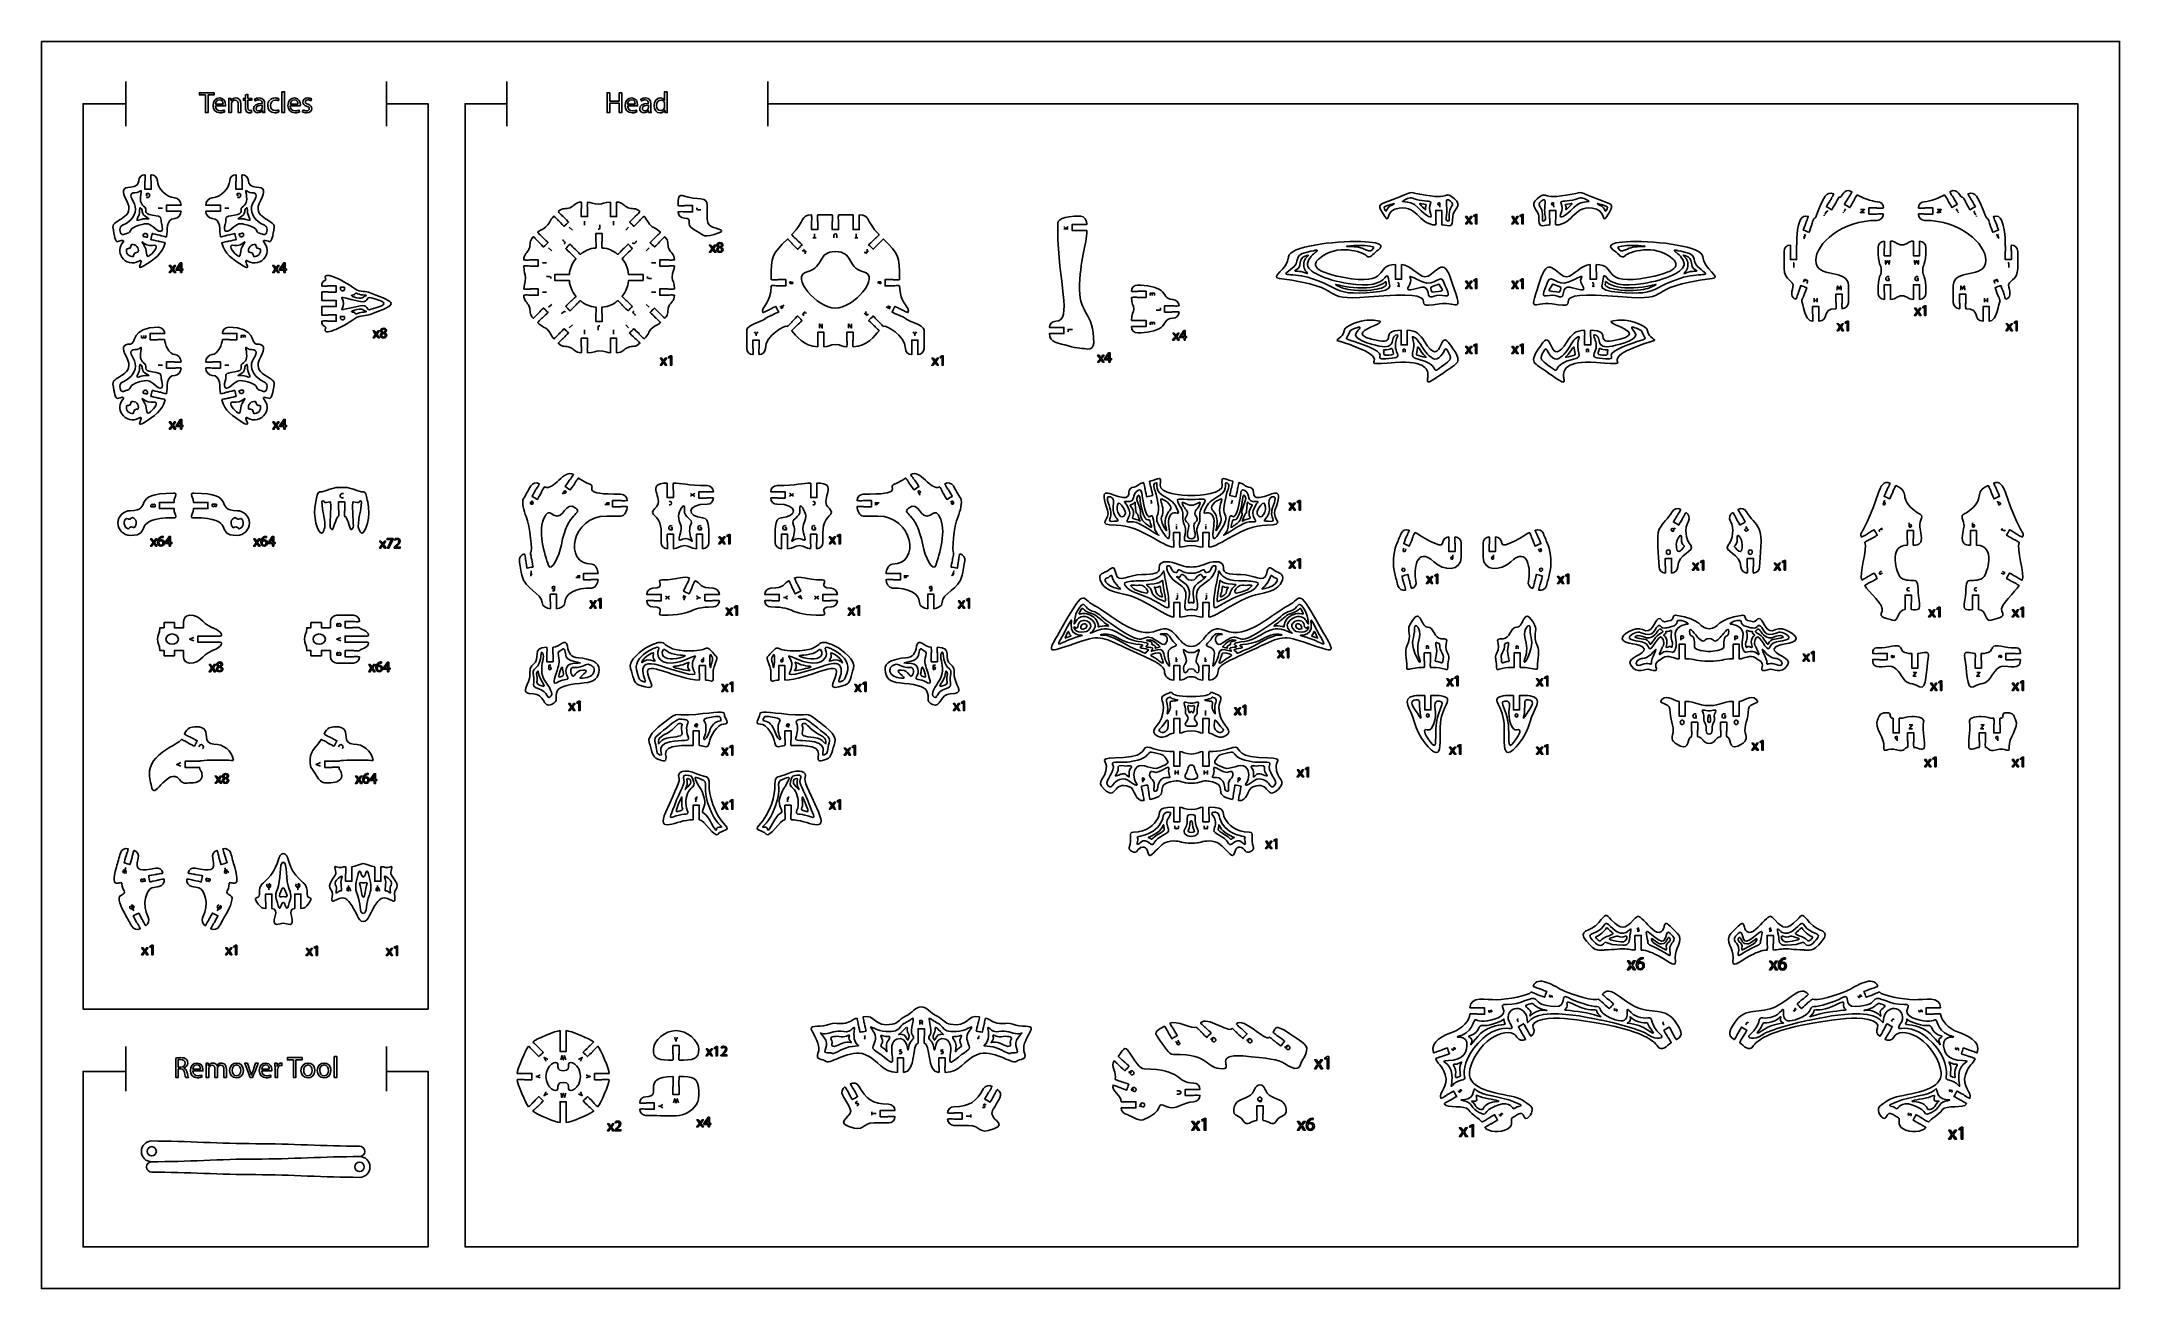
# Model space of a CAD drawing. Extents: x 0 to 1000, y 0 to 600.
import ezdxf

# ---------------------------------------------------------------- set-up
doc = ezdxf.new("R2010")
doc.units = 0
doc.header["$MEASUREMENT"] = 0
doc.layers.add('DEFAULT', color=7, linetype='CONTINUOUS')

msp = doc.modelspace()

# ---------------------------------------------------------------- linework, layer by layer
at = {"layer": 'DEFAULT', "color": 250}
for points in [[(0, 600.1), (1000.1, 600.1), (1000.1, 0), (0, 0)], [(78.9, 574.4), (76, 574.4), (76, 575.4), (83.1, 575.4), (83.1, 574.4), (80.2, 574.4), (80.2, 565.9), (78.9, 565.9)], [(115.7, 575.9), (117, 575.9), (117, 565.9), (115.7, 565.9)], [(273.5, 575.4), (273.5, 571.4), (278.1, 571.4), (278.1, 575.4), (279.3, 575.4), (279.3, 565.9), (278.1, 565.9), (278.1, 570.4), (273.5, 570.4), (273.5, 565.9), (272.2, 565.9), (272.2, 575.4)], [(690.2, 516.4), (690.2, 516.4), (689.4, 515.9), (689.3, 516.4), (690.3, 516.9), (690.8, 516.9), (690.8, 512.3), (690.2, 512.3)], [(712.5, 516.4), (712.5, 516.4), (711.7, 515.9), (711.6, 516.4), (712.6, 516.9), (713.1, 516.9), (713.1, 512.3), (712.5, 512.3)], [(66.9, 488.9), (66.9, 490.1), (64.8, 490.1), (64.8, 490.5), (66.8, 493.5), (67.5, 493.5), (67.5, 490.6), (68.1, 490.6), (68.1, 490.1), (67.5, 490.1), (67.5, 488.9)], [(116.7, 488.9), (116.7, 490.1), (114.6, 490.1), (114.6, 490.5), (116.6, 493.5), (117.3, 493.5), (117.3, 490.6), (118, 490.6), (118, 490.1), (117.3, 490.1), (117.3, 488.9)], [(690.2, 485.3), (690.2, 485.3), (689.4, 484.8), (689.3, 485.3), (690.3, 485.8), (690.8, 485.8), (690.8, 481.2), (690.2, 481.2)], [(712.5, 485.3), (712.5, 485.3), (711.7, 484.8), (711.6, 485.3), (712.6, 485.8), (713.1, 485.8), (713.1, 481.2), (712.5, 481.2)], [(906.3, 472.3), (906.3, 472.3), (905.5, 471.9), (905.4, 472.4), (906.4, 472.9), (906.9, 472.9), (906.9, 468.3), (906.3, 468.3)], [(549.9, 456.4), (549.9, 457.6), (547.8, 457.6), (547.8, 458.1), (549.8, 461), (550.5, 461), (550.5, 458.1), (551.1, 458.1), (551.1, 457.6), (550.5, 457.6), (550.5, 456.4)], [(869, 464.9), (869, 464.9), (868.2, 464.5), (868.1, 465), (869.1, 465.5), (869.6, 465.5), (869.6, 460.9), (869, 460.9)], [(950.3, 464.9), (950.3, 464.9), (949.5, 464.5), (949.4, 465), (950.4, 465.5), (950.9, 465.5), (950.9, 460.9), (950.3, 460.9)], [(513.7, 445.7), (513.7, 446.9), (511.6, 446.9), (511.6, 447.3), (513.6, 450.3), (514.3, 450.3), (514.3, 447.4), (515, 447.4), (515, 446.9), (514.3, 446.9), (514.3, 445.7)], [(690.2, 453.9), (690.2, 453.9), (689.4, 453.5), (689.3, 454), (690.3, 454.5), (690.8, 454.5), (690.8, 449.9), (690.2, 449.9)], [(712.5, 453.9), (712.5, 453.9), (711.7, 453.5), (711.6, 454), (712.6, 454.5), (713.1, 454.5), (713.1, 449.9), (712.5, 449.9)], [(302.7, 448.3), (302.7, 448.3), (301.9, 447.8), (301.8, 448.3), (302.8, 448.8), (303.3, 448.8), (303.3, 444.3), (302.7, 444.3)], [(433.4, 448.3), (433.4, 448.3), (432.6, 447.8), (432.5, 448.3), (433.5, 448.8), (434, 448.8), (434, 444.3), (433.4, 444.3)], [(66.9, 413.6), (66.9, 414.8), (64.8, 414.8), (64.8, 415.2), (66.8, 418.2), (67.5, 418.2), (67.5, 415.3), (68.1, 415.3), (68.1, 414.8), (67.5, 414.8), (67.5, 413.6)], [(116.7, 413.6), (116.7, 414.8), (114.6, 414.8), (114.6, 415.2), (116.6, 418.2), (117.3, 418.2), (117.3, 415.3), (118, 415.3), (118, 414.8), (117.3, 414.8), (117.3, 413.6)], [(605.3, 378.6), (605.3, 378.6), (604.5, 378.2), (604.3, 378.7), (605.3, 379.2), (605.9, 379.2), (605.9, 374.6), (605.3, 374.6)], [(61.5, 357.3), (61.5, 358.5), (59.4, 358.5), (59.4, 358.9), (61.4, 361.9), (62.1, 361.9), (62.1, 359), (62.8, 359), (62.8, 358.5), (62.1, 358.5), (62.1, 357.3)], [(111.2, 357.3), (111.2, 358.5), (109.1, 358.5), (109.1, 358.9), (111.1, 361.9), (111.8, 361.9), (111.8, 359), (112.4, 359), (112.4, 358.5), (111.8, 358.5), (111.8, 357.3)], [(169.2, 360.9), (169.2, 360.5), (167.2, 356.3), (166.5, 356.3), (168.5, 360.4), (168.5, 360.4), (166.3, 360.4), (166.3, 360.9)], [(330.8, 362.3), (330.8, 362.3), (330, 361.9), (329.9, 362.3), (330.9, 362.9), (331.4, 362.9), (331.4, 358.3), (330.8, 358.3)], [(383.9, 362.3), (383.9, 362.3), (383.1, 361.9), (383, 362.3), (384, 362.9), (384.5, 362.9), (384.5, 358.3), (383.9, 358.3)], [(605.3, 350.6), (605.3, 350.6), (604.5, 350.2), (604.3, 350.7), (605.3, 351.2), (605.9, 351.2), (605.9, 346.6), (605.3, 346.6)], [(799.4, 349.7), (799.4, 349.7), (798.6, 349.3), (798.5, 349.8), (799.5, 350.3), (800, 350.3), (800, 345.7), (799.4, 345.7)], [(838.7, 349.7), (838.7, 349.7), (837.9, 349.3), (837.8, 349.8), (838.8, 350.3), (839.3, 350.3), (839.3, 345.7), (838.7, 345.7)], [(671.4, 343.2), (671.4, 343.2), (670.6, 342.8), (670.5, 343.2), (671.5, 343.8), (672, 343.8), (672, 339.2), (671.4, 339.2)], [(734.4, 343.2), (734.4, 343.2), (733.6, 342.8), (733.5, 343.2), (734.5, 343.8), (735, 343.8), (735, 339.2), (734.4, 339.2)], [(268.8, 331.4), (268.8, 331.4), (268, 331), (267.9, 331.5), (268.9, 332), (269.4, 332), (269.4, 327.4), (268.8, 327.4)], [(446.1, 331.4), (446.1, 331.4), (445.3, 331), (445.2, 331.5), (446.2, 332), (446.7, 332), (446.7, 327.4), (446.1, 327.4)], [(334.3, 328), (334.3, 328), (333.5, 327.5), (333.4, 328), (334.4, 328.6), (334.9, 328.6), (334.9, 324), (334.3, 324)], [(393.1, 328), (393.1, 328), (392.3, 327.5), (392.2, 328), (393.2, 328.6), (393.7, 328.6), (393.7, 324), (393.1, 324)], [(913.1, 327.2), (913.1, 327.2), (912.3, 326.8), (912.2, 327.2), (913.2, 327.8), (913.7, 327.8), (913.7, 323.2), (913.1, 323.2)], [(953.3, 327.2), (953.3, 327.2), (952.5, 326.8), (952.4, 327.2), (953.4, 327.8), (953.9, 327.8), (953.9, 323.2), (953.3, 323.2)], [(166.6, 296.8), (166.6, 298.1), (164.4, 298.1), (164.4, 298.5), (166.5, 301.4), (167.1, 301.4), (167.1, 298.6), (167.8, 298.6), (167.8, 298.1), (167.1, 298.1), (167.1, 296.8)], [(599.7, 307.5), (599.7, 307.5), (598.9, 307), (598.8, 307.5), (599.8, 308.1), (600.3, 308.1), (600.3, 303.5), (599.7, 303.5)], [(852.6, 305.9), (852.6, 305.9), (851.8, 305.5), (851.7, 306), (852.7, 306.5), (853.2, 306.5), (853.2, 301.9), (852.6, 301.9)], [(332.2, 291.3), (332.2, 291.3), (331.4, 290.8), (331.3, 291.3), (332.3, 291.8), (332.8, 291.8), (332.8, 287.3), (332.2, 287.3)], [(396.3, 291.3), (396.2, 291.3), (395.4, 290.8), (395.3, 291.3), (396.3, 291.8), (396.9, 291.8), (396.9, 287.3), (396.3, 287.3)], [(681.2, 294), (681.1, 294), (680.3, 293.6), (680.2, 294.1), (681.2, 294.6), (681.8, 294.6), (681.8, 290), (681.2, 290)], [(724.4, 294), (724.3, 294), (723.5, 293.6), (723.4, 294.1), (724.4, 294.6), (725, 294.6), (725, 290), (724.4, 290)], [(914, 291.8), (914, 291.8), (913.2, 291.4), (913.1, 291.9), (914.1, 292.4), (914.6, 292.4), (914.6, 287.8), (914, 287.8)], [(953.3, 291.8), (953.3, 291.8), (952.5, 291.4), (952.4, 291.9), (953.4, 292.4), (953.9, 292.4), (953.9, 287.8), (953.3, 287.8)], [(258.6, 282.1), (258.6, 282.1), (257.8, 281.6), (257.6, 282.1), (258.6, 282.6), (259.2, 282.6), (259.2, 278.1), (258.6, 278.1)], [(443.7, 282.1), (443.7, 282.1), (442.9, 281.6), (442.8, 282.1), (443.8, 282.6), (444.3, 282.6), (444.3, 278.1), (443.7, 278.1)], [(579, 280.1), (579, 280.1), (578.2, 279.7), (578.1, 280.2), (579.1, 280.7), (579.6, 280.7), (579.6, 276.1), (579, 276.1)], [(332.2, 260.7), (332.2, 260.7), (331.4, 260.3), (331.3, 260.8), (332.3, 261.3), (332.8, 261.3), (332.8, 256.7), (332.2, 256.7)], [(391.2, 260.7), (391.1, 260.7), (390.4, 260.3), (390.2, 260.8), (391.2, 261.3), (391.8, 261.3), (391.8, 256.7), (391.2, 256.7)], [(682.5, 261.1), (682.5, 261.1), (681.7, 260.7), (681.5, 261.2), (682.5, 261.7), (683.1, 261.7), (683.1, 257.1), (682.5, 257.1)], [(724.4, 261.1), (724.3, 261.1), (723.5, 260.7), (723.4, 261.2), (724.4, 261.7), (725, 261.7), (725, 257.1), (724.4, 257.1)], [(828, 263.1), (828, 263.1), (827.2, 262.7), (827.1, 263.1), (828.1, 263.7), (828.6, 263.7), (828.6, 259.1), (828, 259.1)], [(609.2, 250.2), (609.2, 250.2), (608.4, 249.8), (608.3, 250.2), (609.3, 250.8), (609.8, 250.8), (609.8, 246.2), (609.2, 246.2)], [(911.2, 255.1), (911.1, 255.1), (910.3, 254.7), (910.2, 255.1), (911.2, 255.7), (911.8, 255.7), (911.8, 251.1), (911.2, 251.1)], [(953.3, 255.1), (953.3, 255.1), (952.5, 254.7), (952.4, 255.1), (953.4, 255.7), (953.9, 255.7), (953.9, 251.1), (953.3, 251.1)], [(160.2, 243.1), (160.2, 244.4), (158.1, 244.4), (158.1, 244.8), (160.1, 247.7), (160.8, 247.7), (160.8, 244.9), (161.4, 244.9), (161.4, 244.4), (160.8, 244.4), (160.8, 243.1)], [(332.2, 234.6), (332.2, 234.6), (331.4, 234.2), (331.3, 234.7), (332.3, 235.2), (332.8, 235.2), (332.8, 230.6), (332.2, 230.6)], [(383.9, 234.6), (383.9, 234.6), (383.1, 234.2), (383, 234.7), (384, 235.2), (384.5, 235.2), (384.5, 230.6), (383.9, 230.6)], [(594, 215.7), (594, 215.7), (593.2, 215.3), (593.1, 215.8), (594.1, 216.3), (594.6, 216.3), (594.6, 211.7), (594, 211.7)], [(53.1, 164.6), (53.1, 164.6), (52.3, 164.2), (52.1, 164.6), (53.1, 165.2), (53.7, 165.2), (53.7, 160.6), (53.1, 160.6)], [(93.4, 164.6), (93.4, 164.6), (92.6, 164.2), (92.5, 164.6), (93.5, 165.2), (94, 165.2), (94, 160.6), (93.4, 160.6)], [(132.2, 164.3), (132.2, 164.3), (131.4, 163.8), (131.3, 164.3), (132.3, 164.8), (132.8, 164.8), (132.8, 160.3), (132.2, 160.3)], [(170.8, 164.3), (170.8, 164.3), (170, 163.8), (169.8, 164.3), (170.8, 164.8), (171.4, 164.8), (171.4, 160.3), (170.8, 160.3)], [(121.3, 110), (118.4, 110), (118.4, 111.1), (125.4, 111.1), (125.4, 110), (122.5, 110), (122.5, 101.6), (121.3, 101.6)], [(140.9, 111.6), (142.2, 111.6), (142.2, 101.6), (140.9, 101.6)], [(324.7, 115.9), (324.7, 115.9), (323.9, 115.5), (323.8, 115.9), (324.8, 116.5), (325.3, 116.5), (325.3, 111.9), (324.7, 111.9)], [(618.8, 110.8), (618.7, 110.8), (617.7, 110.3), (617.6, 110.9), (618.8, 111.6), (619.5, 111.6), (619.5, 105.8), (618.8, 105.8), (618.8, 110.8)], [(320.9, 77.8), (320.9, 79), (318.8, 79), (318.8, 79.4), (320.8, 82.4), (321.5, 82.4), (321.5, 79.5), (322.1, 79.5), (322.1, 79), (321.5, 79), (321.5, 77.8)], [(559.6, 81.2), (559.6, 81.2), (558.6, 80.6), (558.4, 81.2), (559.7, 81.9), (560.4, 81.9), (560.4, 76.2), (559.6, 76.2), (559.6, 81.2)], [(688.5, 78.1), (688.4, 78.1), (687.5, 77.6), (687.3, 78.2), (688.6, 78.8), (689.2, 78.8), (689.2, 73.1), (688.5, 73.1), (688.5, 78.1)], [(923.9, 76.9), (923.9, 76.9), (922.9, 76.4), (922.8, 76.9), (924, 77.6), (924.7, 77.6), (924.7, 71.9), (923.9, 71.9), (923.9, 76.9)]]:
    msp.add_lwpolyline(points, close=True, dxfattribs=at)
for points in [[(40.6, 580.8), (40.6, 559.3)], [(166.1, 580.8), (166.1, 559.3)], [(223.9, 580.8), (223.9, 559.3)], [(349.5, 580.8), (349.5, 559.3)], [(166.1, 570.1), (186.1, 570.1), (186.1, 134.5), (20, 134.5), (20, 570.1), (40.6, 570.1)], [(349.5, 570.1), (980, 570.1), (980, 20), (203.9, 20), (203.9, 570.1), (223.9, 570.1)], [(58.2, 519.9), (56.1, 519.9)], [(88.2, 519.9), (90.2, 519.9)], [(254, 510.7), (255.5, 509.3)], [(261.3, 513.7), (261.3, 511.7)], [(275.3, 513.7), (275.3, 511.7)], [(282.6, 510.7), (281.2, 509.3)], [(494.1, 510), (492.1, 510)], [(858, 516.5), (857.9, 516.2)], [(867.3, 517.9), (867.1, 517.6)], [(868.2, 519.5), (867.5, 518.3)], [(921.5, 519.5), (922.2, 518.3)], [(922.5, 517.9), (922.6, 517.6)], [(931.2, 516.2), (931.3, 515.9)], [(244.1, 500.8), (245.6, 499.4)], [(292.5, 500.8), (291.1, 499.4)], [(366.8, 500.1), (368.2, 498.7)], [(372.8, 505.6), (371.3, 505.6)], [(372.1, 505.6), (372.1, 507.6)], [(392.9, 505.6), (391.4, 505.6)], [(392.1, 505.6), (392.1, 507.6)], [(849, 507.2), (848.2, 505.2)], [(941.3, 507.3), (942, 505.3)], [(241.1, 493.5), (243.1, 493.5)], [(295.6, 493.5), (293.6, 493.5)], [(398.1, 499.3), (396.7, 497.9)], [(843.3, 491.4), (843.3, 493.5), (843, 493.5)], [(946.8, 491.4), (946.8, 493.5), (946.4, 493.5)], [(241.1, 479.5), (243.1, 479.5)], [(244.1, 472.2), (245.6, 473.6)], [(292.5, 472.2), (291.1, 473.6)], [(295.6, 479.5), (293.6, 479.5)], [(355.4, 472.3), (357.4, 473.2)], [(366.1, 468.7), (367.5, 470.2)], [(408.4, 471.5), (406.5, 472.4)], [(533.6, 477.8), (533.6, 479), (535.6, 479), (535.6, 477.9)], [(534.5, 477.9), (534.5, 479)], [(538.5, 471.9), (538.5, 470.8), (536.5, 470.8)], [(853.1, 474.6), (853.1, 476.6)], [(854.6, 475.5), (853.1, 475.5)], [(854.6, 476.6), (854.6, 474.6)], [(935.1, 474.6), (935.1, 476.6)], [(936.6, 475.5), (935.1, 475.5)], [(936.6, 476.6), (936.6, 474.6)], [(254, 462.3), (255.5, 463.7)], [(261.3, 459.3), (261.3, 461.3)], [(275.3, 459.3), (275.3, 461.3)], [(282.6, 462.3), (281.2, 463.7)], [(343.9, 459.2), (343.1, 460.4)], [(344.7, 460.4), (343.9, 459.3), (343.9, 458.4)], [(397.4, 468), (396, 469.4)], [(420.3, 459.2), (419.5, 460.4)], [(421.1, 460.4), (420.3, 459.2), (420.3, 458.4)], [(494.1, 460.4), (494.1, 461.5), (496.2, 461.5)], [(533.6, 463.8), (533.6, 464.9), (535.6, 464.9), (535.6, 463.9)], [(534.5, 463.9), (534.5, 464.9)], [(50.2, 458.6), (50.2, 457.5), (48.2, 457.5), (48.2, 458.6)], [(49.3, 458.6), (49.3, 457.5)], [(96.1, 457.5), (96.1, 458.6), (98.1, 458.6), (98.1, 457.6)], [(97, 457.6), (97, 458.6)], [(58.2, 444.4), (56.1, 444.4)], [(88.2, 444.4), (90.2, 444.4)], [(273.3, 377.3), (271.1, 377.3)], [(401.1, 378.1), (403.2, 378.1)], [(546.3, 367.4), (546.3, 367.7)], [(546.3, 365.4), (546.3, 366.9)], [(560.4, 367.4), (560.4, 367.7)], [(560.4, 365.4), (560.4, 366.9)], [(236.2, 344), (235.2, 343.8)], [(259.3, 342.2), (257.1, 342.2)], [(415.1, 343), (417.2, 343)], [(439.3, 343.8), (438.3, 344)], [(310, 333.3), (309.1, 331.3)], [(315.2, 333.3), (316.4, 332.4), (317.2, 332.4)], [(316.4, 332.4), (315.2, 331.7)], [(359.1, 331.7), (358, 332.5), (357.1, 332.5)], [(358, 332.5), (359.1, 333.3)], [(365.1, 333.6), (366, 331.7)], [(546.7, 334.1), (546.7, 334.4)], [(560.7, 334.1), (560.7, 334.4)], [(73.3, 311.6), (71.3, 312.5), (73.3, 313.3)], [(144.1, 311.6), (142.1, 312.5), (144.1, 313.3)], [(546.1, 301.5), (546.1, 303.6)], [(560.1, 301.5), (560.1, 303.6)], [(902.3, 294.6), (900.8, 294.6), (902.3, 296.5), (900.8, 296.5)], [(932.9, 294.6), (931.4, 294.6), (932.9, 296.5), (931.4, 296.5)], [(546.2, 278.1), (546.2, 276), (546.5, 276)], [(560.2, 278.1), (560.2, 276), (560.5, 276)], [(898.9, 271.3), (900.4, 271.3), (898.9, 269.4), (900.4, 269.4)], [(933.3, 271.3), (934.8, 271.3), (933.3, 269.4), (934.8, 269.4)], [(67.1, 251.4), (65.1, 252.2), (67.1, 253.1)], [(134.3, 251.4), (132.2, 252.2), (134.3, 253.1)], [(545.6, 247.3), (545.6, 249.3)], [(545.6, 248.4), (547.1, 248.4)], [(547.1, 249.3), (547.1, 247.3)], [(559.6, 247.3), (559.6, 249.3)], [(559.6, 248.4), (561.1, 248.4)], [(561.1, 249.3), (561.1, 247.3)], [(314.5, 235.7), (315.5, 235.7)], [(358.7, 235.7), (359.7, 235.7)], [(40.6, 202.6), (39.7, 199.7)], [(88.3, 202.5), (89.1, 199.6)], [(147.8, 194), (147.8, 191)], [(161.8, 194), (161.8, 191)], [(40.6, 116.4), (40.6, 95)], [(166.1, 116.4), (166.1, 95)], [(166.1, 104.5), (186.1, 104.5), (186.1, 20), (20, 20), (20, 104.5), (40.6, 104.5)], [(299, 87), (297.8, 87.8), (296.9, 87.8)], [(297.8, 87.8), (299, 88.6)], [(399.7, 83.5), (399.7, 85)], [(399.7, 84.2), (401.7, 84.2)], [(447.2, 83), (445.1, 83)], [(447.2, 83.8), (447.2, 82.3)]]:
    msp.add_lwpolyline(points, dxfattribs=at)
for points, knots in [([(83.8, 569.1), (83.8, 567.4), (84.9, 566.7), (86.1, 566.7), (87, 566.7), (87.5, 566.9), (88, 567.1), (88.1, 566.8), (88.1, 566.5), (88.2, 566.2), (87.8, 566), (87, 565.8), (85.9, 565.8), (83.8, 565.8), (82.6, 567.2), (82.6, 569.2), (82.6, 571.3), (83.8, 572.9), (85.8, 572.9), (88, 572.9), (88.6, 570.9), (88.6, 569.7), (88.6, 569.4), (88.6, 569.2), (88.6, 569.1), (87, 569.1), (85.4, 569.1), (83.8, 569.1)], [13.6, 13.6, 13.6, 13.6, 14.6, 14.6, 14.6, 15.6, 15.6, 15.6, 18.190444, 18.190444, 18.190444, 19.190444, 19.190444, 19.190444, 20.190444, 20.190444, 20.190444, 21.190444, 21.190444, 21.190444, 22.190444, 22.190444, 22.190444, 23.190444, 23.190444, 23.190444, 36.790444, 36.790444, 36.790444, 36.790444]), ([(87.4, 570), (87.4, 570.8), (87.1, 572), (85.7, 572), (84.4, 572), (83.9, 570.8), (83.8, 570), (85, 570), (86.2, 570), (87.4, 570)], [10.28, 10.28, 10.28, 10.28, 11.28, 11.28, 11.28, 12.28, 12.28, 12.28, 22.56, 22.56, 22.56, 22.56]), ([(90.2, 570.9), (90.2, 571.6), (90.1, 572.2), (90.1, 572.7), (90.5, 572.7), (90.8, 572.7), (91.2, 572.7), (91.2, 572.4), (91.2, 572), (91.3, 571.6), (91.3, 571.6), (91.3, 571.6), (91.3, 571.6), (91.6, 572.3), (92.4, 572.9), (93.6, 572.9), (94.5, 572.9), (96, 572.3), (96, 570), (96, 568.6), (96, 567.3), (96, 565.9), (95.6, 565.9), (95.1, 565.9), (94.7, 565.9), (94.7, 567.2), (94.7, 568.5), (94.7, 569.8), (94.7, 570.9), (94.3, 571.9), (93.1, 571.9), (92.3, 571.9), (91.7, 571.3), (91.5, 570.6), (91.4, 570.4), (91.4, 570.2), (91.4, 570), (91.4, 568.6), (91.4, 567.3), (91.4, 565.9), (91, 565.9), (90.6, 565.9), (90.2, 565.9), (90.2, 567.6), (90.2, 569.2), (90.2, 570.9)], [14.12, 14.12, 14.12, 14.12, 15.12, 15.12, 15.12, 18.24, 18.24, 18.24, 21.446244, 21.446244, 21.446244, 21.526244, 21.526244, 21.526244, 22.526244, 22.526244, 22.526244, 23.526244, 23.526244, 23.526244, 35.086244, 35.086244, 35.086244, 38.606244, 38.606244, 38.606244, 49.766244, 49.766244, 49.766244, 50.766244, 50.766244, 50.766244, 51.766244, 51.766244, 51.766244, 52.766244, 52.766244, 52.766244, 64.406244, 64.406244, 64.406244, 67.926244, 67.926244, 67.926244, 82.046244, 82.046244, 82.046244, 82.046244]), ([(99.4, 574.7), (99.4, 574), (99.4, 573.4), (99.4, 572.7), (100, 572.7), (100.6, 572.7), (101.2, 572.7), (101.2, 572.4), (101.2, 572.1), (101.2, 571.8), (100.6, 571.8), (100, 571.8), (99.4, 571.8), (99.4, 570.6), (99.4, 569.3), (99.4, 568.1), (99.4, 567.3), (99.7, 566.8), (100.4, 566.8), (100.7, 566.8), (100.9, 566.8), (101.1, 566.9), (101.1, 566.6), (101.1, 566.2), (101.1, 565.9), (100.9, 565.8), (100.5, 565.8), (100, 565.8), (99.5, 565.8), (99, 565.9), (98.7, 566.3), (98.3, 566.7), (98.2, 567.3), (98.2, 568.1), (98.2, 569.3), (98.2, 570.5), (98.2, 571.8), (97.9, 571.8), (97.5, 571.8), (97.2, 571.8), (97.2, 572.1), (97.2, 572.4), (97.2, 572.7), (97.5, 572.7), (97.9, 572.7), (98.2, 572.7), (98.2, 573.3), (98.2, 573.8), (98.2, 574.4), (98.6, 574.5), (99, 574.6), (99.4, 574.7)], [3.558328, 3.558328, 3.558328, 3.558328, 9.118328, 9.118328, 9.118328, 14.158328, 14.158328, 14.158328, 16.838328, 16.838328, 16.838328, 21.878328, 21.878328, 21.878328, 32.318328, 32.318328, 32.318328, 33.318328, 33.318328, 33.318328, 34.318328, 34.318328, 34.318328, 36.963172, 36.963172, 36.963172, 37.963172, 37.963172, 37.963172, 38.963172, 38.963172, 38.963172, 39.963172, 39.963172, 39.963172, 50.533172, 50.533172, 50.533172, 53.533172, 53.533172, 53.533172, 56.213172, 56.213172, 56.213172, 59.213172, 59.213172, 59.213172, 63.853172, 63.853172, 63.853172, 67.411501, 67.411501, 67.411501, 67.411501]), ([(106.4, 565.9), (106.3, 566.2), (106.3, 566.5), (106.3, 566.8), (106.3, 566.8), (106.3, 566.8), (106.2, 566.8), (105.9, 566.2), (105.1, 565.8), (104.2, 565.8), (102.8, 565.8), (102.1, 566.7), (102.1, 567.7), (102.1, 569.4), (103.5, 570.3), (106.2, 570.3), (106.2, 570.3), (106.2, 570.3), (106.2, 570.4), (106.2, 571), (106, 572), (104.6, 572), (104, 572), (103.3, 571.8), (102.8, 571.5), (102.7, 571.7), (102.7, 572), (102.6, 572.3), (103.1, 572.7), (103.9, 572.9), (104.8, 572.9), (106.9, 572.9), (107.4, 571.5), (107.4, 570.1), (107.4, 569.2), (107.4, 568.4), (107.4, 567.5), (107.4, 567), (107.4, 566.4), (107.5, 565.9), (107.1, 565.9), (106.8, 565.9), (106.4, 565.9)], [3.2, 3.2, 3.2, 3.2, 5.656013, 5.656013, 5.656013, 5.776013, 5.776013, 5.776013, 6.776013, 6.776013, 6.776013, 7.776013, 7.776013, 7.776013, 8.776013, 8.776013, 8.776013, 9.176013, 9.176013, 9.176013, 10.176013, 10.176013, 10.176013, 11.176013, 11.176013, 11.176013, 13.630071, 13.630071, 13.630071, 14.630071, 14.630071, 14.630071, 15.630071, 15.630071, 15.630071, 22.870071, 22.870071, 22.870071, 23.870071, 23.870071, 23.870071, 27.070071, 27.070071, 27.070071, 27.070071]), ([(114.3, 566.2), (113.9, 566), (113.2, 565.8), (112.3, 565.8), (110.2, 565.8), (108.9, 567.2), (108.9, 569.3), (108.9, 571.4), (110.3, 572.9), (112.6, 572.9), (113.3, 572.9), (114, 572.7), (114.3, 572.5), (114.2, 572.2), (114.1, 571.9), (114, 571.6), (113.7, 571.7), (113.3, 571.9), (112.6, 571.9), (111, 571.9), (110.2, 570.7), (110.2, 569.3), (110.2, 567.7), (111.2, 566.8), (112.5, 566.8), (113.2, 566.8), (113.7, 566.9), (114.1, 567.1), (114.1, 566.8), (114.2, 566.5), (114.3, 566.2)], [2.707323, 2.707323, 2.707323, 2.707323, 3.707323, 3.707323, 3.707323, 4.707323, 4.707323, 4.707323, 5.707323, 5.707323, 5.707323, 6.707323, 6.707323, 6.707323, 9.542531, 9.542531, 9.542531, 10.542531, 10.542531, 10.542531, 11.542531, 11.542531, 11.542531, 12.542531, 12.542531, 12.542531, 13.542531, 13.542531, 13.542531, 16.249854, 16.249854, 16.249854, 16.249854]), ([(119.7, 569.1), (119.8, 567.4), (120.8, 566.7), (122.1, 566.7), (123, 566.7), (123.5, 566.9), (124, 567.1), (124, 566.8), (124.1, 566.5), (124.2, 566.2), (123.8, 566), (123, 565.8), (121.9, 565.8), (119.8, 565.8), (118.6, 567.2), (118.6, 569.2), (118.6, 571.3), (119.8, 572.9), (121.8, 572.9), (124, 572.9), (124.6, 570.9), (124.6, 569.7), (124.6, 569.4), (124.6, 569.2), (124.5, 569.1), (122.9, 569.1), (121.3, 569.1), (119.7, 569.1)], [13.6, 13.6, 13.6, 13.6, 14.6, 14.6, 14.6, 15.6, 15.6, 15.6, 18.190444, 18.190444, 18.190444, 19.190444, 19.190444, 19.190444, 20.190444, 20.190444, 20.190444, 21.190444, 21.190444, 21.190444, 22.190444, 22.190444, 22.190444, 23.190444, 23.190444, 23.190444, 36.790444, 36.790444, 36.790444, 36.790444]), ([(123.4, 570), (123.4, 570.8), (123.1, 572), (121.7, 572), (120.4, 572), (119.9, 570.8), (119.8, 570), (121, 570), (122.2, 570), (123.4, 570)], [10.28, 10.28, 10.28, 10.28, 11.28, 11.28, 11.28, 12.28, 12.28, 12.28, 22.56, 22.56, 22.56, 22.56]), ([(126, 567.2), (126.3, 566.9), (127, 566.7), (127.6, 566.7), (128.5, 566.7), (128.9, 567.1), (128.9, 567.7), (128.9, 568.3), (128.6, 568.6), (127.6, 569), (126.4, 569.4), (125.8, 570.1), (125.8, 570.9), (125.8, 572), (126.7, 572.9), (128.2, 572.9), (128.9, 572.9), (129.5, 572.7), (129.9, 572.5), (129.8, 572.2), (129.7, 571.9), (129.6, 571.6), (129.3, 571.7), (128.8, 572), (128.2, 572), (127.4, 572), (127, 571.5), (127, 571), (127, 570.5), (127.4, 570.2), (128.3, 569.9), (129.5, 569.4), (130.1, 568.8), (130.1, 567.8), (130.1, 566.6), (129.2, 565.8), (127.6, 565.8), (126.8, 565.8), (126.1, 566), (125.6, 566.2), (125.7, 566.5), (125.8, 566.9), (126, 567.2)], [2.82078, 2.82078, 2.82078, 2.82078, 3.82078, 3.82078, 3.82078, 4.82078, 4.82078, 4.82078, 5.82078, 5.82078, 5.82078, 6.82078, 6.82078, 6.82078, 7.82078, 7.82078, 7.82078, 8.82078, 8.82078, 8.82078, 11.527808, 11.527808, 11.527808, 12.527808, 12.527808, 12.527808, 13.527808, 13.527808, 13.527808, 14.527808, 14.527808, 14.527808, 15.527808, 15.527808, 15.527808, 16.527808, 16.527808, 16.527808, 17.527808, 17.527808, 17.527808, 20.348588, 20.348588, 20.348588, 20.348588]), ([(282.1, 569.1), (282.1, 567.4), (283.2, 566.7), (284.4, 566.7), (285.3, 566.7), (285.8, 566.9), (286.3, 567.1), (286.4, 566.8), (286.5, 566.5), (286.5, 566.2), (286.1, 566), (285.3, 565.8), (284.3, 565.8), (282.1, 565.8), (280.9, 567.2), (280.9, 569.2), (280.9, 571.3), (282.1, 572.9), (284.1, 572.9), (286.3, 572.9), (286.9, 570.9), (286.9, 569.7), (286.9, 569.4), (286.9, 569.2), (286.9, 569.1), (285.3, 569.1), (283.7, 569.1), (282.1, 569.1)], [13.6, 13.6, 13.6, 13.6, 14.6, 14.6, 14.6, 15.6, 15.6, 15.6, 18.190444, 18.190444, 18.190444, 19.190444, 19.190444, 19.190444, 20.190444, 20.190444, 20.190444, 21.190444, 21.190444, 21.190444, 22.190444, 22.190444, 22.190444, 23.190444, 23.190444, 23.190444, 36.790444, 36.790444, 36.790444, 36.790444]), ([(285.7, 570), (285.7, 570.8), (285.4, 572), (284, 572), (282.7, 572), (282.2, 570.8), (282.1, 570), (283.3, 570), (284.5, 570), (285.7, 570)], [10.28, 10.28, 10.28, 10.28, 11.28, 11.28, 11.28, 12.28, 12.28, 12.28, 22.56, 22.56, 22.56, 22.56]), ([(292.2, 565.9), (292.2, 566.2), (292.2, 566.5), (292.1, 566.8), (292.1, 566.8), (292.1, 566.8), (292.1, 566.8), (291.7, 566.2), (291, 565.8), (290, 565.8), (288.6, 565.8), (287.9, 566.7), (287.9, 567.7), (287.9, 569.4), (289.4, 570.3), (292, 570.3), (292, 570.3), (292, 570.3), (292, 570.4), (292, 571), (291.9, 572), (290.5, 572), (289.8, 572), (289.2, 571.8), (288.7, 571.5), (288.6, 571.7), (288.5, 572), (288.4, 572.3), (289, 572.7), (289.8, 572.9), (290.7, 572.9), (292.7, 572.9), (293.3, 571.5), (293.3, 570.1), (293.3, 569.2), (293.3, 568.4), (293.3, 567.5), (293.3, 567), (293.3, 566.4), (293.4, 565.9), (293, 565.9), (292.6, 565.9), (292.2, 565.9)], [0, 0, 0, 0, 2.456013, 2.456013, 2.456013, 2.576013, 2.576013, 2.576013, 3.576013, 3.576013, 3.576013, 4.576013, 4.576013, 4.576013, 5.576013, 5.576013, 5.576013, 5.976013, 5.976013, 5.976013, 6.976013, 6.976013, 6.976013, 7.976013, 7.976013, 7.976013, 10.430071, 10.430071, 10.430071, 11.430071, 11.430071, 11.430071, 12.430071, 12.430071, 12.430071, 19.670071, 19.670071, 19.670071, 20.670071, 20.670071, 20.670071, 23.870071, 23.870071, 23.870071, 23.870071]), ([(301.2, 575.9), (301.2, 573.2), (301.2, 570.4), (301.2, 567.7), (301.2, 567.1), (301.2, 566.4), (301.2, 565.9), (300.8, 565.9), (300.5, 565.9), (300.1, 565.9), (300.1, 566.3), (300.1, 566.7), (300, 567.1), (300, 567.1), (300, 567.1), (300, 567.1), (299.6, 566.3), (298.8, 565.7), (297.7, 565.7), (296, 565.7), (294.8, 567.1), (294.8, 569.2), (294.7, 571.5), (296.2, 572.9), (297.8, 572.9), (298.9, 572.9), (299.6, 572.4), (299.9, 571.8), (299.9, 571.8), (299.9, 571.8), (299.9, 571.8), (299.9, 573.2), (299.9, 574.6), (299.9, 575.9), (300.3, 575.9), (300.7, 575.9), (301.2, 575.9)], [3.52, 3.52, 3.52, 3.52, 26.92, 26.92, 26.92, 27.92, 27.92, 27.92, 31.08, 31.08, 31.08, 34.443807, 34.443807, 34.443807, 34.523807, 34.523807, 34.523807, 35.523807, 35.523807, 35.523807, 36.523807, 36.523807, 36.523807, 37.523807, 37.523807, 37.523807, 38.523807, 38.523807, 38.523807, 38.603807, 38.603807, 38.603807, 50.163807, 50.163807, 50.163807, 53.683807, 53.683807, 53.683807, 53.683807]), ([(299.9, 570), (299.9, 570.1), (299.9, 570.3), (299.9, 570.5), (299.7, 571.3), (299, 571.9), (298.1, 571.9), (296.8, 571.9), (296, 570.8), (296, 569.3), (296, 567.9), (296.7, 566.8), (298, 566.8), (298.9, 566.8), (299.6, 567.3), (299.9, 568.2), (299.9, 568.4), (299.9, 568.6), (299.9, 568.8), (299.9, 569.2), (299.9, 569.6), (299.9, 570)], [3.36, 3.36, 3.36, 3.36, 4.36, 4.36, 4.36, 5.36, 5.36, 5.36, 6.36, 6.36, 6.36, 7.36, 7.36, 7.36, 8.36, 8.36, 8.36, 9.36, 9.36, 9.36, 12.72, 12.72, 12.72, 12.72]), ([(106.2, 569.4), (104.8, 569.4), (103.3, 569.2), (103.3, 567.9), (103.3, 567.1), (103.8, 566.7), (104.5, 566.7), (105.4, 566.7), (105.9, 567.2), (106.1, 567.8), (106.2, 567.9), (106.2, 568.1), (106.2, 568.2), (106.2, 568.6), (106.2, 569), (106.2, 569.4)], [3.36, 3.36, 3.36, 3.36, 4.36, 4.36, 4.36, 5.36, 5.36, 5.36, 6.36, 6.36, 6.36, 7.36, 7.36, 7.36, 10.72, 10.72, 10.72, 10.72]), ([(292.1, 569.4), (290.7, 569.4), (289.2, 569.2), (289.2, 567.9), (289.2, 567.1), (289.7, 566.7), (290.3, 566.7), (291.2, 566.7), (291.8, 567.2), (292, 567.8), (292, 567.9), (292.1, 568.1), (292.1, 568.2), (292.1, 568.6), (292.1, 569), (292.1, 569.4)], [3.36, 3.36, 3.36, 3.36, 4.36, 4.36, 4.36, 5.36, 5.36, 5.36, 6.36, 6.36, 6.36, 7.36, 7.36, 7.36, 10.72, 10.72, 10.72, 10.72]), ([(51.1, 525.9), (50.9, 525.9), (50.7, 525.9), (50.5, 525.9), (50.5, 526.3), (50.5, 526.6), (50.5, 526.9), (50.6, 527), (50.8, 527), (51.1, 527), (51.4, 527), (51.6, 526.9), (51.8, 526.8), (52, 526.6), (52.1, 526.3), (52.1, 526), (52.1, 525.4), (51.7, 525), (51, 525), (50.8, 525), (50.6, 525), (50.5, 525.1)], [0, 0, 0, 0, 1.89, 1.89, 1.89, 4.64, 4.64, 4.64, 5.64, 5.64, 5.64, 6.64, 6.64, 6.64, 7.64, 7.64, 7.64, 8.64, 8.64, 8.64, 9.64, 9.64, 9.64, 9.64]), ([(94.9, 525.9), (94.7, 525.9), (94.5, 525.9), (94.2, 525.9), (94.2, 526.3), (94.2, 526.6), (94.2, 526.9), (94.3, 527), (94.6, 527), (94.9, 527), (95.2, 527), (95.4, 526.9), (95.6, 526.8), (95.8, 526.6), (95.9, 526.3), (95.9, 526), (95.9, 525.4), (95.5, 525), (94.8, 525), (94.6, 525), (94.4, 525), (94.3, 525.1)], [0, 0, 0, 0, 1.89, 1.89, 1.89, 4.64, 4.64, 4.64, 5.64, 5.64, 5.64, 6.64, 6.64, 6.64, 7.64, 7.64, 7.64, 8.64, 8.64, 8.64, 9.64, 9.64, 9.64, 9.64]), ([(317.4, 519.1), (317, 519.1), (316.5, 519.1), (316.1, 519.1), (315.5, 519.1), (315.4, 519.4), (315.4, 519.7), (315.4, 519.8), (315.4, 520), (315.4, 520)], [0, 0, 0, 0, 3.83, 3.83, 3.83, 4.83, 4.83, 4.83, 5.83, 5.83, 5.83, 5.83]), ([(673, 521.5), (673, 521.4), (672.8, 521.3), (672.6, 521.3), (672.3, 521.3), (672.1, 521.5), (672.1, 521.9), (672.1, 522.3), (672.3, 522.5), (672.6, 522.5), (672.8, 522.5), (672.9, 522.4), (673, 522.3), (673, 522.2), (673, 520.4), (673, 520.4)], [0, 0, 0, 0, 1, 1, 1, 2, 2, 2, 3, 3, 3, 4, 4, 4, 5, 5, 5, 5]), ([(727.8, 521.5), (727.7, 521.4), (727.5, 521.3), (727.4, 521.3), (727.1, 521.3), (726.8, 521.5), (726.8, 521.9), (726.8, 522.3), (727, 522.5), (727.3, 522.5), (727.5, 522.5), (727.7, 522.4), (727.8, 522.3), (727.7, 522.2), (727.8, 520.4), (727.8, 520.4)], [0, 0, 0, 0, 1, 1, 1, 2, 2, 2, 3, 3, 3, 4, 4, 4, 5, 5, 5, 5]), ([(268.8, 511.8), (268.8, 511.3), (268.8, 510.9), (268.8, 510.4), (268.8, 509.9), (268.5, 509.7), (268.2, 509.7), (268.1, 509.7), (268, 509.7), (267.9, 509.8)], [0, 0, 0, 0, 3.83, 3.83, 3.83, 4.83, 4.83, 4.83, 5.83, 5.83, 5.83, 5.83]), ([(492.1, 511.1), (492.1, 511.1), (493, 510.1), (493, 510), (493.4, 510.4), (493.7, 510.7), (494.1, 511.1)], [0, 0, 0, 0, 1, 1, 1, 5.221481, 5.221481, 5.221481, 5.221481]), ([(686.1, 515.8), (686.3, 515.5), (686.4, 515.3), (686.6, 515), (686.7, 514.8), (686.8, 514.7), (687, 514.5), (687, 514.5), (687, 514.5), (687, 514.5), (687.1, 514.7), (687.2, 514.9), (687.3, 515), (687.5, 515.3), (687.6, 515.5), (687.8, 515.8), (688, 515.8), (688.2, 515.8), (688.5, 515.8), (688.1, 515.2), (687.7, 514.7), (687.3, 514.1), (687.7, 513.5), (688.1, 512.9), (688.5, 512.3), (688.3, 512.3), (688, 512.3), (687.8, 512.3), (687.6, 512.6), (687.5, 512.9), (687.3, 513.1), (687.2, 513.3), (687, 513.5), (686.9, 513.7), (686.9, 513.7), (686.9, 513.7), (686.9, 513.7), (686.8, 513.5), (686.7, 513.3), (686.5, 513.1), (686.4, 512.9), (686.2, 512.6), (686.1, 512.3), (685.8, 512.3), (685.6, 512.3), (685.4, 512.3), (685.8, 512.9), (686.2, 513.5), (686.6, 514.1), (686.2, 514.6), (685.8, 515.2), (685.4, 515.8), (685.7, 515.8), (685.9, 515.8), (686.1, 515.8)], [0, 0, 0, 0, 2.496157, 2.496157, 2.496157, 3.496157, 3.496157, 3.496157, 3.556157, 3.556157, 3.556157, 4.556157, 4.556157, 4.556157, 7.024598, 7.024598, 7.024598, 8.924598, 8.924598, 8.924598, 14.651063, 14.651063, 14.651063, 20.697549, 20.697549, 20.697549, 22.697549, 22.697549, 22.697549, 25.299241, 25.299241, 25.299241, 26.299241, 26.299241, 26.299241, 26.339241, 26.339241, 26.339241, 27.339241, 27.339241, 27.339241, 29.930071, 29.930071, 29.930071, 31.870071, 31.870071, 31.870071, 37.889805, 37.889805, 37.889805, 43.654005, 43.654005, 43.654005, 45.614005, 45.614005, 45.614005, 45.614005]), ([(708.4, 515.8), (708.5, 515.5), (708.7, 515.3), (708.9, 515), (709, 514.8), (709.1, 514.7), (709.2, 514.5), (709.2, 514.5), (709.2, 514.5), (709.2, 514.5), (709.3, 514.7), (709.4, 514.9), (709.6, 515), (709.7, 515.3), (709.9, 515.5), (710, 515.8), (710.3, 515.8), (710.5, 515.8), (710.7, 515.8), (710.3, 515.2), (709.9, 514.7), (709.5, 514.1), (709.9, 513.5), (710.3, 512.9), (710.7, 512.3), (710.5, 512.3), (710.3, 512.3), (710, 512.3), (709.9, 512.6), (709.7, 512.9), (709.5, 513.1), (709.4, 513.3), (709.3, 513.5), (709.2, 513.7), (709.2, 513.7), (709.2, 513.7), (709.2, 513.7), (709, 513.5), (708.9, 513.3), (708.8, 513.1), (708.6, 512.9), (708.5, 512.6), (708.3, 512.3), (708.1, 512.3), (707.8, 512.3), (707.6, 512.3), (708, 512.9), (708.4, 513.5), (708.8, 514.1), (708.4, 514.6), (708.1, 515.2), (707.7, 515.8), (707.9, 515.8), (708.1, 515.8), (708.4, 515.8)], [0, 0, 0, 0, 2.496157, 2.496157, 2.496157, 3.496157, 3.496157, 3.496157, 3.556157, 3.556157, 3.556157, 4.556157, 4.556157, 4.556157, 7.024598, 7.024598, 7.024598, 8.924598, 8.924598, 8.924598, 14.651063, 14.651063, 14.651063, 20.697549, 20.697549, 20.697549, 22.697549, 22.697549, 22.697549, 25.299241, 25.299241, 25.299241, 26.299241, 26.299241, 26.299241, 26.339241, 26.339241, 26.339241, 27.339241, 27.339241, 27.339241, 29.930071, 29.930071, 29.930071, 31.870071, 31.870071, 31.870071, 37.889805, 37.889805, 37.889805, 43.654005, 43.654005, 43.654005, 45.614005, 45.614005, 45.614005, 45.614005]), ([(858.3, 516.9), (858.5, 517.3), (858.7, 517.7), (858.9, 518), (859, 518.2), (859.2, 518.4), (859.3, 518.4), (859.5, 518.4), (859.7, 518.4), (859.8, 518.3)], [0, 0, 0, 0, 3.579679, 3.579679, 3.579679, 4.579679, 4.579679, 4.579679, 5.579679, 5.579679, 5.579679, 5.579679]), ([(877.4, 517.8), (876.8, 517.8), (876.1, 517.8), (875.4, 517.8), (875.4, 517.8), (877.2, 519.2), (877.4, 519.2), (876.8, 519.2), (876.1, 519.2), (875.4, 519.2)], [0, 0, 0, 0, 5.73, 5.73, 5.73, 6.73, 6.73, 6.73, 12.460428, 12.460428, 12.460428, 12.460428]), ([(912.3, 519.2), (913, 519.2), (913.7, 519.2), (914.3, 519.2), (914.3, 519.2), (912.5, 517.9), (912.3, 517.8), (913, 517.8), (913.7, 517.9), (914.3, 517.9)], [0, 0, 0, 0, 5.73, 5.73, 5.73, 6.73, 6.73, 6.73, 12.460428, 12.460428, 12.460428, 12.460428]), ([(930.9, 516.6), (930.7, 517), (930.5, 517.3), (930.3, 517.7), (930.2, 517.9), (930.1, 518.1), (930.2, 518.3), (930.2, 518.4), (930.4, 518.5), (930.5, 518.6)], [0, 0, 0, 0, 3.579679, 3.579679, 3.579679, 4.579679, 4.579679, 4.579679, 5.579679, 5.579679, 5.579679, 5.579679]), ([(48.9, 506.3), (48.9, 506.5), (49, 506.7), (49, 506.9), (49.1, 507.2), (49.2, 507.5), (49.4, 507.6), (49.6, 507.8), (49.9, 507.8), (50.2, 507.7), (50.5, 507.7), (50.8, 507.5), (50.9, 507.3), (51, 507), (51.1, 506.7), (51, 506.3), (50.9, 506.2), (50.9, 506), (50.9, 505.9), (50.2, 506), (49.6, 506.2), (48.9, 506.3)], [0, 0, 0, 0, 1, 1, 1, 2, 2, 2, 3, 3, 3, 4, 4, 4, 5, 5, 5, 6, 6, 6, 11.63498, 11.63498, 11.63498, 11.63498]), ([(97, 507.9), (97.1, 507.8), (97.2, 507.6), (97.2, 507.4), (97.3, 507.1), (97.3, 506.8), (97.2, 506.6), (97, 506.4), (96.8, 506.2), (96.5, 506.1), (96.2, 506), (95.9, 506.1), (95.7, 506.2), (95.5, 506.4), (95.3, 506.7), (95.2, 507), (95.1, 507.2), (95.1, 507.4), (95.1, 507.5), (95.8, 507.6), (96.4, 507.8), (97, 507.9)], [0, 0, 0, 0, 1, 1, 1, 2, 2, 2, 3, 3, 3, 4, 4, 4, 5, 5, 5, 6, 6, 6, 11.644723, 11.644723, 11.644723, 11.644723]), ([(250.8, 504.7), (251.1, 504.4), (251.4, 504.1), (251.7, 503.7), (252.1, 503.4), (252.1, 503.1), (251.8, 502.8), (251.7, 502.7), (251.6, 502.7), (251.6, 502.7)], [0, 0, 0, 0, 3.832519, 3.832519, 3.832519, 4.832519, 4.832519, 4.832519, 5.832519, 5.832519, 5.832519, 5.832519]), ([(286.5, 504.1), (286.2, 503.7), (285.9, 503.4), (285.6, 503.1), (285.2, 502.7), (284.9, 502.8), (284.6, 503), (284.6, 503.1), (284.5, 503.2), (284.5, 503.3)], [0, 0, 0, 0, 3.832519, 3.832519, 3.832519, 4.832519, 4.832519, 4.832519, 5.832519, 5.832519, 5.832519, 5.832519]), ([(322.2, 502.1), (322.4, 501.8), (322.5, 501.6), (322.7, 501.4), (322.8, 501.2), (322.9, 501), (323.1, 500.8), (323.1, 500.8), (323.1, 500.8), (323.1, 500.8), (323.2, 501), (323.3, 501.2), (323.4, 501.4), (323.6, 501.6), (323.7, 501.8), (323.9, 502.1), (324.1, 502.1), (324.3, 502.1), (324.6, 502.1), (324.2, 501.5), (323.8, 501), (323.4, 500.4), (323.8, 499.9), (324.2, 499.3), (324.6, 498.7), (324.4, 498.7), (324.1, 498.7), (323.9, 498.7), (323.7, 498.9), (323.6, 499.2), (323.4, 499.4), (323.3, 499.6), (323.1, 499.8), (323, 500), (323, 500), (323, 500), (323, 500), (322.9, 499.8), (322.8, 499.6), (322.7, 499.4), (322.5, 499.2), (322.3, 498.9), (322.2, 498.7), (321.9, 498.7), (321.7, 498.7), (321.5, 498.7), (321.9, 499.3), (322.3, 499.8), (322.7, 500.4), (322.3, 501), (321.9, 501.5), (321.5, 502.1), (321.8, 502.1), (322, 502.1), (322.2, 502.1)], [0, 0, 0, 0, 2.496157, 2.496157, 2.496157, 3.496157, 3.496157, 3.496157, 3.556157, 3.556157, 3.556157, 4.556157, 4.556157, 4.556157, 7.024598, 7.024598, 7.024598, 8.924598, 8.924598, 8.924598, 14.651063, 14.651063, 14.651063, 20.697549, 20.697549, 20.697549, 22.697549, 22.697549, 22.697549, 25.299241, 25.299241, 25.299241, 26.299241, 26.299241, 26.299241, 26.339241, 26.339241, 26.339241, 27.339241, 27.339241, 27.339241, 29.930071, 29.930071, 29.930071, 31.870071, 31.870071, 31.870071, 37.889805, 37.889805, 37.889805, 43.654005, 43.654005, 43.654005, 45.614005, 45.614005, 45.614005, 45.614005]), ([(324.9, 499.8), (324.9, 500.4), (325.3, 500.8), (325.9, 501.1), (325.9, 501.1), (325.8, 501.1), (325.8, 501.1), (325.3, 501.3), (325.1, 501.7), (325.1, 502.1), (325.1, 502.8), (325.7, 503.3), (326.5, 503.3), (327.4, 503.3), (327.9, 502.8), (327.9, 502.2), (327.9, 501.8), (327.7, 501.4), (327.1, 501.1), (327.1, 501.1), (327.1, 501.1), (327.1, 501.1), (327.7, 500.9), (328, 500.5), (328, 499.9), (328, 499.1), (327.4, 498.6), (326.5, 498.6), (325.5, 498.6), (324.9, 499.2), (324.9, 499.8)], [1, 1, 1, 1, 2, 2, 2, 2.063246, 2.063246, 2.063246, 3.063246, 3.063246, 3.063246, 4.063246, 4.063246, 4.063246, 5.063246, 5.063246, 5.063246, 6.063246, 6.063246, 6.063246, 6.123246, 6.123246, 6.123246, 7.123246, 7.123246, 7.123246, 8.123246, 8.123246, 8.123246, 9.123246, 9.123246, 9.123246, 9.123246]), ([(327.4, 499.9), (327.4, 500.4), (327, 500.7), (326.4, 500.9), (325.9, 500.7), (325.6, 500.4), (325.6, 499.9), (325.6, 499.5), (325.9, 499), (326.5, 499), (327.1, 499), (327.4, 499.4), (327.4, 499.9)], [1, 1, 1, 1, 2, 2, 2, 3, 3, 3, 4, 4, 4, 5, 5, 5, 5]), ([(325.7, 502.2), (325.7, 501.7), (326.1, 501.5), (326.6, 501.3), (327, 501.4), (327.3, 501.7), (327.3, 502.1), (327.3, 502.5), (327.1, 502.9), (326.5, 502.9), (326, 502.9), (325.7, 502.6), (325.7, 502.2)], [1, 1, 1, 1, 2, 2, 2, 3, 3, 3, 4, 4, 4, 5, 5, 5, 5]), ([(381.4, 505.6), (381.4, 506), (381.4, 506.4), (381.4, 506.7), (381.4, 507.4), (381.7, 507.6), (382.1, 507.6), (382.5, 507.6), (382.8, 507.4), (382.8, 506.8), (382.8, 506.4), (382.8, 506), (382.8, 505.6)], [0, 0, 0, 0, 3.34, 3.34, 3.34, 4.34, 4.34, 4.34, 5.34, 5.34, 5.34, 8.71, 8.71, 8.71, 8.71]), ([(396, 498.6), (396, 498.6), (397.3, 498.6), (397.4, 498.6), (397.4, 499.1), (397.4, 499.6), (397.4, 500.1)], [0, 0, 0, 0, 1, 1, 1, 5.220047, 5.220047, 5.220047, 5.220047]), ([(848.5, 507.3), (848.6, 507), (848.6, 506.7), (848.7, 506.4), (848.7, 506.4), (848, 506), (848, 506)], [0, 0, 0, 0, 2.642215, 2.642215, 2.642215, 3.642215, 3.642215, 3.642215, 3.642215]), ([(940.8, 507.2), (941.1, 507), (941.3, 506.8), (941.6, 506.6), (941.5, 506.6), (941.3, 505.8), (941.3, 505.8)], [0, 0, 0, 0, 2.638219, 2.638219, 2.638219, 3.638219, 3.638219, 3.638219, 3.638219]), ([(62.2, 492.3), (62.4, 492), (62.5, 491.8), (62.7, 491.6), (62.8, 491.4), (62.9, 491.2), (63, 491), (63, 491), (63, 491), (63.1, 491), (63.2, 491.2), (63.3, 491.4), (63.4, 491.6), (63.6, 491.8), (63.7, 492), (63.9, 492.3), (64.1, 492.3), (64.3, 492.3), (64.5, 492.3), (64.2, 491.7), (63.8, 491.2), (63.4, 490.6), (63.8, 490.1), (64.2, 489.5), (64.6, 488.9), (64.3, 488.9), (64.1, 488.9), (63.9, 488.9), (63.7, 489.1), (63.5, 489.4), (63.4, 489.6), (63.2, 489.8), (63.1, 490), (63, 490.2), (63, 490.2), (63, 490.2), (63, 490.2), (62.9, 490), (62.8, 489.8), (62.6, 489.6), (62.5, 489.4), (62.3, 489.1), (62.1, 488.9), (61.9, 488.9), (61.7, 488.9), (61.5, 488.9), (61.9, 489.5), (62.3, 490), (62.7, 490.6), (62.3, 491.2), (61.9, 491.7), (61.5, 492.3), (61.7, 492.3), (62, 492.3), (62.2, 492.3)], [0, 0, 0, 0, 2.496157, 2.496157, 2.496157, 3.496157, 3.496157, 3.496157, 3.556157, 3.556157, 3.556157, 4.556157, 4.556157, 4.556157, 7.024598, 7.024598, 7.024598, 8.924598, 8.924598, 8.924598, 14.651063, 14.651063, 14.651063, 20.697549, 20.697549, 20.697549, 22.697549, 22.697549, 22.697549, 25.299241, 25.299241, 25.299241, 26.299241, 26.299241, 26.299241, 26.339241, 26.339241, 26.339241, 27.339241, 27.339241, 27.339241, 29.930071, 29.930071, 29.930071, 31.870071, 31.870071, 31.870071, 37.889805, 37.889805, 37.889805, 43.654005, 43.654005, 43.654005, 45.614005, 45.614005, 45.614005, 45.614005]), ([(66.9, 490.6), (66.9, 491.1), (66.9, 491.6), (66.9, 492.1), (66.9, 492.4), (66.9, 492.6), (66.9, 492.9), (66.9, 492.9), (66.9, 492.9), (66.9, 492.9), (66.8, 492.6), (66.6, 492.4), (66.5, 492.2), (66.1, 491.7), (65.8, 491.1), (65.4, 490.6), (65.4, 490.6), (65.4, 490.6), (65.4, 490.6), (65.9, 490.6), (66.4, 490.6), (66.9, 490.6)], [4.26, 4.26, 4.26, 4.26, 8.6, 8.6, 8.6, 9.6, 9.6, 9.6, 9.66, 9.66, 9.66, 10.66, 10.66, 10.66, 16.105071, 16.105071, 16.105071, 16.145071, 16.145071, 16.145071, 20.405071, 20.405071, 20.405071, 20.405071]), ([(112, 492.3), (112.2, 492), (112.4, 491.8), (112.5, 491.6), (112.6, 491.4), (112.8, 491.2), (112.9, 491), (112.9, 491), (112.9, 491), (112.9, 491), (113, 491.2), (113.1, 491.4), (113.2, 491.6), (113.4, 491.8), (113.5, 492), (113.7, 492.3), (113.9, 492.3), (114.2, 492.3), (114.4, 492.3), (114, 491.7), (113.6, 491.2), (113.2, 490.6), (113.6, 490.1), (114, 489.5), (114.4, 488.9), (114.2, 488.9), (113.9, 488.9), (113.7, 488.9), (113.5, 489.1), (113.4, 489.4), (113.2, 489.6), (113.1, 489.8), (113, 490), (112.8, 490.2), (112.8, 490.2), (112.8, 490.2), (112.8, 490.2), (112.7, 490), (112.6, 489.8), (112.5, 489.6), (112.3, 489.4), (112.1, 489.1), (112, 488.9), (111.7, 488.9), (111.5, 488.9), (111.3, 488.9), (111.7, 489.5), (112.1, 490), (112.5, 490.6), (112.1, 491.2), (111.7, 491.7), (111.3, 492.3), (111.6, 492.3), (111.8, 492.3), (112, 492.3)], [0, 0, 0, 0, 2.496157, 2.496157, 2.496157, 3.496157, 3.496157, 3.496157, 3.556157, 3.556157, 3.556157, 4.556157, 4.556157, 4.556157, 7.024598, 7.024598, 7.024598, 8.924598, 8.924598, 8.924598, 14.651063, 14.651063, 14.651063, 20.697549, 20.697549, 20.697549, 22.697549, 22.697549, 22.697549, 25.299241, 25.299241, 25.299241, 26.299241, 26.299241, 26.299241, 26.339241, 26.339241, 26.339241, 27.339241, 27.339241, 27.339241, 29.930071, 29.930071, 29.930071, 31.870071, 31.870071, 31.870071, 37.889805, 37.889805, 37.889805, 43.654005, 43.654005, 43.654005, 45.614005, 45.614005, 45.614005, 45.614005]), ([(116.7, 490.6), (116.7, 491.1), (116.7, 491.6), (116.7, 492.1), (116.7, 492.4), (116.7, 492.6), (116.8, 492.9), (116.7, 492.9), (116.7, 492.9), (116.7, 492.9), (116.6, 492.6), (116.5, 492.4), (116.3, 492.2), (116, 491.7), (115.6, 491.1), (115.2, 490.6), (115.2, 490.6), (115.2, 490.6), (115.2, 490.6), (115.7, 490.6), (116.2, 490.6), (116.7, 490.6)], [4.26, 4.26, 4.26, 4.26, 8.6, 8.6, 8.6, 9.6, 9.6, 9.6, 9.66, 9.66, 9.66, 10.66, 10.66, 10.66, 16.105071, 16.105071, 16.105071, 16.145071, 16.145071, 16.145071, 20.405071, 20.405071, 20.405071, 20.405071]), ([(367.5, 497.9), (367.5, 497.9), (367.6, 499.3), (367.5, 499.3), (367, 499.3), (366.5, 499.3), (366.1, 499.3)], [0, 0, 0, 0, 1, 1, 1, 5.220047, 5.220047, 5.220047, 5.220047]), ([(889.4, 494.9), (889.4, 494.3), (889.3, 493.6), (889.2, 492.9), (889.2, 492.9), (888.5, 494.4), (888.4, 494.6), (888.2, 494), (887.9, 493.5), (887.6, 492.9), (887.5, 493.6), (887.5, 494.3), (887.4, 494.9)], [0, 0, 0, 0, 5.780182, 5.780182, 5.780182, 6.780182, 6.780182, 6.780182, 11.990988, 11.990988, 11.990988, 17.763587, 17.763587, 17.763587, 17.763587]), ([(903.4, 494.9), (903.4, 494.3), (903.3, 493.6), (903.2, 492.9), (903.2, 492.9), (902.5, 494.4), (902.4, 494.6), (902.2, 494), (901.9, 493.5), (901.6, 492.9), (901.5, 493.6), (901.5, 494.3), (901.4, 494.9)], [0, 0, 0, 0, 5.780182, 5.780182, 5.780182, 6.780182, 6.780182, 6.780182, 11.990988, 11.990988, 11.990988, 17.763587, 17.763587, 17.763587, 17.763587]), ([(145.9, 481.8), (145.9, 481.6), (145.9, 481.5), (145.9, 481.2), (145.9, 480.9), (145.8, 480.6), (145.7, 480.4), (145.5, 480.3), (145.3, 480.1), (145, 480.1), (144.6, 480.1), (144.4, 480.2), (144.2, 480.4), (144, 480.6), (143.9, 480.9), (143.9, 481.3), (143.9, 481.5), (143.9, 481.7), (143.9, 481.8), (144.6, 481.8), (145.2, 481.8), (145.9, 481.8)], [0, 0, 0, 0, 1.00086, 1.00086, 1.00086, 2.00172, 2.00172, 2.00172, 3.00258, 3.00258, 3.00258, 4.003439, 4.003439, 4.003439, 5.004299, 5.004299, 5.004299, 6.005159, 6.005159, 6.005159, 11.64, 11.64, 11.64, 11.64]), ([(243.1, 487), (243.5, 487), (244, 487), (244.4, 487), (245, 487), (245.1, 486.7), (245.1, 486.3), (245.1, 486.3), (245.1, 486.1), (245.1, 486.1)], [0, 0, 0, 0, 3.83, 3.83, 3.83, 4.83, 4.83, 4.83, 5.83, 5.83, 5.83, 5.83]), ([(293.6, 486.1), (293.2, 486.1), (292.7, 486.1), (292.3, 486.1), (291.7, 486.1), (291.6, 486.3), (291.6, 486.7), (291.6, 486.8), (291.6, 486.9), (291.6, 487)], [0, 0, 0, 0, 3.83, 3.83, 3.83, 4.83, 4.83, 4.83, 5.83, 5.83, 5.83, 5.83]), ([(361.3, 484.5), (361.5, 484.5), (361.6, 484.2), (361.6, 484.1), (361.6, 483.7), (361.4, 483.6), (361.1, 483.6), (361.1, 483.6), (360.5, 483.6), (360.4, 483.6), (360.2, 483.6), (360.2, 484), (360.2, 484.1), (360.2, 484.4), (360.3, 484.5), (360.5, 484.5), (360.8, 484.5), (361, 484.4), (360.9, 483.6)], [0, 0, 0, 0, 1, 1, 1, 2, 2, 2, 3, 3, 3, 4, 4, 4, 5, 5, 5, 6, 6, 6, 6]), ([(402.9, 483.6), (402.7, 483.6), (402.6, 483.8), (402.6, 484), (402.6, 484.4), (402.8, 484.5), (403.1, 484.5), (403.1, 484.5), (403.7, 484.5), (403.8, 484.5), (403.9, 484.5), (404, 484.1), (404, 484), (404, 483.7), (403.9, 483.6), (403.7, 483.6), (403.4, 483.6), (403.2, 483.7), (403.3, 484.5)], [0, 0, 0, 0, 1, 1, 1, 2, 2, 2, 3, 3, 3, 4, 4, 4, 5, 5, 5, 6, 6, 6, 6]), ([(652.6, 482.4), (652.8, 482.4), (653, 482.4), (653.3, 482.4), (653.3, 482.4), (653.4, 482.4), (653.5, 482.4), (653.4, 482.3), (653.3, 482.2), (653.3, 482.1), (653.3, 482.2), (653.3, 482.3), (653.3, 482.4), (653.3, 482.8), (653.3, 483.1), (653.3, 483.4), (653.3, 483.6), (653.2, 483.7), (653.2, 483.8), (653.1, 483.9), (653, 483.9), (652.9, 483.9), (652.8, 483.9), (652.7, 483.9), (652.6, 483.9)], [0, 0, 0, 0, 1.8, 1.8, 1.8, 2.44, 2.44, 2.44, 3.635701, 3.635701, 3.635701, 4.645701, 4.645701, 4.645701, 7.435701, 7.435701, 7.435701, 8.435701, 8.435701, 8.435701, 9.435701, 9.435701, 9.435701, 10.435701, 10.435701, 10.435701, 10.435701]), ([(686.1, 484.7), (686.3, 484.4), (686.4, 484.2), (686.6, 483.9), (686.7, 483.7), (686.8, 483.6), (687, 483.4), (687, 483.4), (687, 483.4), (687, 483.4), (687.1, 483.6), (687.2, 483.7), (687.3, 483.9), (687.5, 484.2), (687.6, 484.4), (687.8, 484.7), (688, 484.7), (688.2, 484.7), (688.5, 484.7), (688.1, 484.1), (687.7, 483.6), (687.3, 483), (687.7, 482.4), (688.1, 481.8), (688.5, 481.2), (688.3, 481.2), (688, 481.2), (687.8, 481.2), (687.6, 481.5), (687.5, 481.8), (687.3, 482), (687.2, 482.2), (687, 482.4), (686.9, 482.6), (686.9, 482.6), (686.9, 482.6), (686.9, 482.6), (686.8, 482.4), (686.7, 482.2), (686.5, 482), (686.4, 481.8), (686.2, 481.5), (686.1, 481.2), (685.8, 481.2), (685.6, 481.2), (685.4, 481.2), (685.8, 481.8), (686.2, 482.4), (686.6, 483), (686.2, 483.5), (685.8, 484.1), (685.4, 484.7), (685.7, 484.7), (685.9, 484.7), (686.1, 484.7)], [0, 0, 0, 0, 2.496157, 2.496157, 2.496157, 3.496157, 3.496157, 3.496157, 3.556157, 3.556157, 3.556157, 4.556157, 4.556157, 4.556157, 7.024598, 7.024598, 7.024598, 8.924598, 8.924598, 8.924598, 14.651063, 14.651063, 14.651063, 20.697549, 20.697549, 20.697549, 22.697549, 22.697549, 22.697549, 25.299241, 25.299241, 25.299241, 26.299241, 26.299241, 26.299241, 26.339241, 26.339241, 26.339241, 27.339241, 27.339241, 27.339241, 29.930071, 29.930071, 29.930071, 31.870071, 31.870071, 31.870071, 37.889805, 37.889805, 37.889805, 43.654005, 43.654005, 43.654005, 45.614005, 45.614005, 45.614005, 45.614005]), ([(708.4, 484.7), (708.5, 484.4), (708.7, 484.2), (708.9, 483.9), (709, 483.7), (709.1, 483.6), (709.2, 483.4), (709.2, 483.4), (709.2, 483.4), (709.2, 483.4), (709.3, 483.6), (709.4, 483.7), (709.6, 483.9), (709.7, 484.2), (709.9, 484.4), (710, 484.7), (710.3, 484.7), (710.5, 484.7), (710.7, 484.7), (710.3, 484.1), (709.9, 483.6), (709.5, 483), (709.9, 482.4), (710.3, 481.8), (710.7, 481.2), (710.5, 481.2), (710.3, 481.2), (710, 481.2), (709.9, 481.5), (709.7, 481.8), (709.5, 482), (709.4, 482.2), (709.3, 482.4), (709.2, 482.6), (709.2, 482.6), (709.2, 482.6), (709.2, 482.6), (709, 482.4), (708.9, 482.2), (708.8, 482), (708.6, 481.8), (708.5, 481.5), (708.3, 481.2), (708.1, 481.2), (707.8, 481.2), (707.6, 481.2), (708, 481.8), (708.4, 482.4), (708.8, 483), (708.4, 483.5), (708.1, 484.1), (707.7, 484.7), (707.9, 484.7), (708.1, 484.7), (708.4, 484.7)], [0, 0, 0, 0, 2.496157, 2.496157, 2.496157, 3.496157, 3.496157, 3.496157, 3.556157, 3.556157, 3.556157, 4.556157, 4.556157, 4.556157, 7.024598, 7.024598, 7.024598, 8.924598, 8.924598, 8.924598, 14.651063, 14.651063, 14.651063, 20.697549, 20.697549, 20.697549, 22.697549, 22.697549, 22.697549, 25.299241, 25.299241, 25.299241, 26.299241, 26.299241, 26.299241, 26.339241, 26.339241, 26.339241, 27.339241, 27.339241, 27.339241, 29.930071, 29.930071, 29.930071, 31.870071, 31.870071, 31.870071, 37.889805, 37.889805, 37.889805, 43.654005, 43.654005, 43.654005, 45.614005, 45.614005, 45.614005, 45.614005]), ([(746.3, 482.4), (746.5, 482.4), (746.8, 482.4), (747, 482.4), (747, 482.4), (747.1, 482.4), (747.2, 482.4), (747.1, 482.3), (747, 482.2), (747, 482.1), (747, 482.2), (747, 482.3), (747, 482.4), (747, 482.8), (747, 483.1), (747, 483.4), (747, 483.6), (746.9, 483.7), (746.9, 483.8), (746.8, 483.9), (746.7, 483.9), (746.6, 483.9), (746.5, 483.9), (746.4, 483.9), (746.3, 483.9)], [0, 0, 0, 0, 1.8, 1.8, 1.8, 2.44, 2.44, 2.44, 3.635701, 3.635701, 3.635701, 4.645701, 4.645701, 4.645701, 7.435701, 7.435701, 7.435701, 8.435701, 8.435701, 8.435701, 9.435701, 9.435701, 9.435701, 10.435701, 10.435701, 10.435701, 10.435701]), ([(848, 484.3), (848.1, 484.6), (848.3, 485), (848.4, 485.3), (848.4, 485.5), (848.6, 485.6), (848.9, 485.5), (849.1, 485.5), (849.2, 485.2), (849.2, 484.9), (849.3, 485.2), (849.4, 485.3), (849.8, 485.2), (849.9, 485.2), (850.1, 485), (849.9, 484.5), (849.8, 484.2), (849.7, 483.9), (849.7, 483.7)], [0, 0, 0, 0, 3.160269, 3.160269, 3.160269, 4.160269, 4.160269, 4.160269, 5.160269, 5.160269, 5.160269, 6.160269, 6.160269, 6.160269, 7.160269, 7.160269, 7.160269, 9.586645, 9.586645, 9.586645, 9.586645]), ([(864.1, 480.5), (864.2, 481.2), (864.3, 481.9), (864.4, 482.5), (864.4, 482.5), (865.1, 481.1), (865.1, 480.9), (865.4, 481.4), (865.7, 482), (865.9, 482.5), (866, 481.9), (866.1, 481.2), (866.2, 480.5)], [0, 0, 0, 0, 5.780182, 5.780182, 5.780182, 6.780182, 6.780182, 6.780182, 11.990988, 11.990988, 11.990988, 17.763587, 17.763587, 17.763587, 17.763587]), ([(888.6, 486.1), (888.8, 486.1), (889, 486.1), (889.2, 486.1), (889.2, 485.7), (889.2, 485.4), (889.2, 485.1), (889.1, 485), (888.9, 485), (888.6, 485), (888.3, 485), (888.1, 485.1), (887.9, 485.2), (887.7, 485.4), (887.6, 485.7), (887.6, 486), (887.6, 486.6), (888, 487), (888.7, 487), (888.9, 487), (889.1, 487), (889.2, 486.9)], [0, 0, 0, 0, 1.89, 1.89, 1.89, 4.64, 4.64, 4.64, 5.64, 5.64, 5.64, 6.64, 6.64, 6.64, 7.64, 7.64, 7.64, 8.64, 8.64, 8.64, 9.64, 9.64, 9.64, 9.64]), ([(902.6, 486.1), (902.8, 486.1), (903, 486.1), (903.2, 486.1), (903.2, 485.7), (903.2, 485.4), (903.2, 485.1), (903.1, 485), (902.9, 485), (902.6, 485), (902.3, 485), (902.1, 485.1), (901.9, 485.2), (901.7, 485.4), (901.6, 485.7), (901.6, 486), (901.6, 486.6), (902, 487), (902.7, 487), (902.9, 487), (903.1, 487), (903.2, 486.9)], [0, 0, 0, 0, 1.89, 1.89, 1.89, 4.64, 4.64, 4.64, 5.64, 5.64, 5.64, 6.64, 6.64, 6.64, 7.64, 7.64, 7.64, 8.64, 8.64, 8.64, 9.64, 9.64, 9.64, 9.64]), ([(923.6, 480.5), (923.7, 481.2), (923.8, 481.9), (923.8, 482.5), (923.8, 482.5), (924.6, 481.1), (924.6, 480.9), (924.9, 481.4), (925.1, 482), (925.4, 482.5), (925.5, 481.9), (925.6, 481.2), (925.6, 480.5)], [0, 0, 0, 0, 5.780182, 5.780182, 5.780182, 6.780182, 6.780182, 6.780182, 11.990988, 11.990988, 11.990988, 17.763587, 17.763587, 17.763587, 17.763587]), ([(940.1, 483.7), (940, 484), (939.8, 484.4), (939.7, 484.7), (939.7, 484.9), (939.7, 485.1), (940, 485.2), (940.2, 485.3), (940.5, 485.1), (940.6, 484.9), (940.5, 485.2), (940.5, 485.4), (940.8, 485.5), (941, 485.6), (941.3, 485.6), (941.4, 485.1), (941.5, 484.8), (941.6, 484.5), (941.7, 484.3)], [0, 0, 0, 0, 3.160269, 3.160269, 3.160269, 4.160269, 4.160269, 4.160269, 5.160269, 5.160269, 5.160269, 6.160269, 6.160269, 6.160269, 7.160269, 7.160269, 7.160269, 9.586645, 9.586645, 9.586645, 9.586645]), ([(250.2, 469), (250.5, 469.3), (250.8, 469.6), (251.1, 469.9), (251.5, 470.3), (251.8, 470.2), (252, 470), (252.1, 469.9), (252.2, 469.8), (252.2, 469.8)], [0, 0, 0, 0, 3.832519, 3.832519, 3.832519, 4.832519, 4.832519, 4.832519, 5.832519, 5.832519, 5.832519, 5.832519]), ([(285.9, 468.3), (285.6, 468.6), (285.3, 469), (284.9, 469.3), (284.6, 469.7), (284.6, 470), (284.9, 470.2), (284.9, 470.3), (285, 470.3), (285.1, 470.4)], [0, 0, 0, 0, 3.832519, 3.832519, 3.832519, 4.832519, 4.832519, 4.832519, 5.832519, 5.832519, 5.832519, 5.832519]), ([(355.8, 471.5), (356, 471.7), (356.3, 471.8), (356.5, 471.9), (356.8, 472), (356.9, 472.2), (356.8, 472.4), (356.7, 472.6), (356.5, 472.7), (356.4, 472.7), (356.3, 472.7), (356.3, 472.7), (356.2, 472.7)], [0, 0, 0, 0, 2.362118, 2.362118, 2.362118, 3.362118, 3.362118, 3.362118, 4.362118, 4.362118, 4.362118, 5.362118, 5.362118, 5.362118, 5.362118]), ([(396.7, 470.2), (396.7, 470.2), (396.6, 468.8), (396.7, 468.7), (397.1, 468.7), (397.6, 468.7), (398.1, 468.7)], [0, 0, 0, 0, 1, 1, 1, 5.220047, 5.220047, 5.220047, 5.220047]), ([(408.7, 472.3), (408.5, 472.4), (408.2, 472.5), (408, 472.6), (407.8, 472.7), (407.6, 472.7), (407.4, 472.5), (407.4, 472.3), (407.4, 472.1), (407.5, 472), (407.5, 472), (407.6, 471.9), (407.6, 471.9)], [0, 0, 0, 0, 2.362118, 2.362118, 2.362118, 3.362118, 3.362118, 3.362118, 4.362118, 4.362118, 4.362118, 5.362118, 5.362118, 5.362118, 5.362118]), ([(902.2, 471.7), (902.4, 471.5), (902.5, 471.2), (902.7, 471), (902.8, 470.8), (902.9, 470.6), (903, 470.4), (903, 470.4), (903, 470.4), (903, 470.4), (903.2, 470.6), (903.3, 470.8), (903.4, 471), (903.5, 471.2), (903.7, 471.5), (903.9, 471.7), (904.1, 471.7), (904.3, 471.7), (904.5, 471.7), (904.1, 471.2), (903.8, 470.6), (903.4, 470.1), (903.8, 469.5), (904.2, 468.9), (904.6, 468.3), (904.3, 468.3), (904.1, 468.3), (903.9, 468.3), (903.7, 468.6), (903.5, 468.8), (903.4, 469.1), (903.2, 469.3), (903.1, 469.5), (903, 469.7), (903, 469.7), (903, 469.7), (903, 469.7), (902.9, 469.5), (902.7, 469.3), (902.6, 469.1), (902.5, 468.8), (902.3, 468.6), (902.1, 468.3), (901.9, 468.3), (901.7, 468.3), (901.4, 468.3), (901.8, 468.9), (902.3, 469.5), (902.7, 470.1), (902.3, 470.6), (901.9, 471.2), (901.5, 471.7), (901.7, 471.7), (902, 471.7), (902.2, 471.7)], [0, 0, 0, 0, 2.496157, 2.496157, 2.496157, 3.496157, 3.496157, 3.496157, 3.556157, 3.556157, 3.556157, 4.556157, 4.556157, 4.556157, 7.024598, 7.024598, 7.024598, 8.924598, 8.924598, 8.924598, 14.651063, 14.651063, 14.651063, 20.697549, 20.697549, 20.697549, 22.697549, 22.697549, 22.697549, 25.299241, 25.299241, 25.299241, 26.299241, 26.299241, 26.299241, 26.339241, 26.339241, 26.339241, 27.339241, 27.339241, 27.339241, 29.930071, 29.930071, 29.930071, 31.870071, 31.870071, 31.870071, 37.889805, 37.889805, 37.889805, 43.654005, 43.654005, 43.654005, 45.614005, 45.614005, 45.614005, 45.614005]), ([(145.9, 467.8), (145.9, 467.6), (145.9, 467.5), (145.9, 467.2), (145.9, 466.9), (145.8, 466.6), (145.7, 466.4), (145.5, 466.2), (145.3, 466.1), (145, 466.1), (144.6, 466.1), (144.4, 466.2), (144.2, 466.4), (144, 466.6), (143.9, 466.9), (143.9, 467.3), (143.9, 467.5), (143.9, 467.7), (143.9, 467.8), (144.6, 467.8), (145.2, 467.8), (145.9, 467.8)], [0, 0, 0, 0, 1.00086, 1.00086, 1.00086, 2.00172, 2.00172, 2.00172, 3.00258, 3.00258, 3.00258, 4.003439, 4.003439, 4.003439, 5.004299, 5.004299, 5.004299, 6.005159, 6.005159, 6.005159, 11.64, 11.64, 11.64, 11.64]), ([(160.3, 460.9), (160.5, 460.6), (160.7, 460.4), (160.8, 460.1), (161, 459.9), (161.1, 459.8), (161.2, 459.6), (161.2, 459.6), (161.2, 459.6), (161.2, 459.6), (161.3, 459.8), (161.4, 460), (161.5, 460.1), (161.7, 460.4), (161.8, 460.6), (162, 460.9), (162.2, 460.9), (162.5, 460.9), (162.7, 460.9), (162.3, 460.3), (161.9, 459.8), (161.5, 459.2), (161.9, 458.6), (162.3, 458), (162.7, 457.5), (162.5, 457.5), (162.2, 457.5), (162, 457.5), (161.8, 457.7), (161.7, 458), (161.5, 458.2), (161.4, 458.4), (161.3, 458.6), (161.1, 458.8), (161.1, 458.8), (161.1, 458.8), (161.1, 458.8), (161, 458.6), (160.9, 458.4), (160.8, 458.2), (160.6, 458), (160.4, 457.7), (160.3, 457.5), (160, 457.5), (159.8, 457.5), (159.6, 457.5), (160, 458), (160.4, 458.6), (160.8, 459.2), (160.4, 459.8), (160, 460.3), (159.6, 460.9), (159.9, 460.9), (160.1, 460.9), (160.3, 460.9)], [0, 0, 0, 0, 2.496157, 2.496157, 2.496157, 3.496157, 3.496157, 3.496157, 3.556157, 3.556157, 3.556157, 4.556157, 4.556157, 4.556157, 7.024598, 7.024598, 7.024598, 8.924598, 8.924598, 8.924598, 14.651063, 14.651063, 14.651063, 20.697549, 20.697549, 20.697549, 22.697549, 22.697549, 22.697549, 25.299241, 25.299241, 25.299241, 26.299241, 26.299241, 26.299241, 26.339241, 26.339241, 26.339241, 27.339241, 27.339241, 27.339241, 29.930071, 29.930071, 29.930071, 31.870071, 31.870071, 31.870071, 37.889805, 37.889805, 37.889805, 43.654005, 43.654005, 43.654005, 45.614005, 45.614005, 45.614005, 45.614005]), ([(163.1, 458.6), (163.1, 459.2), (163.4, 459.6), (164, 459.8), (164, 459.9), (164, 459.9), (164, 459.9), (163.5, 460.1), (163.2, 460.5), (163.2, 460.9), (163.2, 461.6), (163.9, 462.1), (164.7, 462.1), (165.5, 462.1), (166, 461.6), (166, 461), (166, 460.6), (165.8, 460.2), (165.2, 459.9), (165.2, 459.9), (165.2, 459.9), (165.2, 459.9), (165.8, 459.7), (166.2, 459.3), (166.2, 458.7), (166.2, 457.9), (165.5, 457.4), (164.6, 457.4), (163.6, 457.4), (163.1, 457.9), (163.1, 458.6)], [1, 1, 1, 1, 2, 2, 2, 2.063246, 2.063246, 2.063246, 3.063246, 3.063246, 3.063246, 4.063246, 4.063246, 4.063246, 5.063246, 5.063246, 5.063246, 6.063246, 6.063246, 6.063246, 6.123246, 6.123246, 6.123246, 7.123246, 7.123246, 7.123246, 8.123246, 8.123246, 8.123246, 9.123246, 9.123246, 9.123246, 9.123246]), ([(163.8, 460.9), (163.8, 460.5), (164.2, 460.2), (164.7, 460.1), (165.1, 460.2), (165.4, 460.5), (165.4, 460.9), (165.4, 461.3), (165.2, 461.7), (164.6, 461.7), (164.1, 461.7), (163.8, 461.3), (163.8, 460.9)], [1, 1, 1, 1, 2, 2, 2, 3, 3, 3, 4, 4, 4, 5, 5, 5, 5]), ([(267.9, 461.2), (267.9, 461.7), (267.9, 462.1), (267.9, 462.6), (267.9, 463.1), (268.2, 463.3), (268.5, 463.3), (268.6, 463.3), (268.7, 463.3), (268.8, 463.3)], [0, 0, 0, 0, 3.83, 3.83, 3.83, 4.83, 4.83, 4.83, 5.83, 5.83, 5.83, 5.83]), ([(368.2, 469.4), (368.2, 469.4), (366.9, 469.5), (366.8, 469.5), (366.8, 469), (366.8, 468.5), (366.8, 468)], [0, 0, 0, 0, 1, 1, 1, 5.220047, 5.220047, 5.220047, 5.220047]), ([(374.4, 462.2), (374.4, 462.9), (374.4, 463.6), (374.4, 464.2), (374.4, 464.2), (375.7, 462.4), (375.8, 462.2), (375.8, 462.9), (375.8, 463.6), (375.8, 464.2)], [0, 0, 0, 0, 5.73, 5.73, 5.73, 6.73, 6.73, 6.73, 12.460428, 12.460428, 12.460428, 12.460428]), ([(388.4, 462.2), (388.4, 462.9), (388.4, 463.6), (388.4, 464.2), (388.4, 464.2), (389.7, 462.4), (389.8, 462.2), (389.8, 462.9), (389.8, 463.6), (389.8, 464.2)], [0, 0, 0, 0, 5.73, 5.73, 5.73, 6.73, 6.73, 6.73, 12.460428, 12.460428, 12.460428, 12.460428]), ([(549.9, 458.1), (549.9, 458.6), (549.9, 459.2), (549.9, 459.7), (549.9, 459.9), (549.9, 460.1), (549.9, 460.4), (549.9, 460.4), (549.9, 460.4), (549.9, 460.4), (549.7, 460.1), (549.6, 459.9), (549.5, 459.7), (549.1, 459.2), (548.8, 458.7), (548.4, 458.1), (548.4, 458.1), (548.4, 458.1), (548.4, 458.1), (548.9, 458.1), (549.4, 458.1), (549.9, 458.1)], [4.26, 4.26, 4.26, 4.26, 8.6, 8.6, 8.6, 9.6, 9.6, 9.6, 9.66, 9.66, 9.66, 10.66, 10.66, 10.66, 16.105071, 16.105071, 16.105071, 16.145071, 16.145071, 16.145071, 20.405071, 20.405071, 20.405071, 20.405071]), ([(864.9, 464.3), (865.1, 464.1), (865.2, 463.8), (865.4, 463.6), (865.5, 463.4), (865.6, 463.2), (865.7, 463), (865.7, 463), (865.8, 463), (865.8, 463), (865.9, 463.2), (866, 463.4), (866.1, 463.6), (866.3, 463.8), (866.4, 464.1), (866.6, 464.3), (866.8, 464.3), (867, 464.3), (867.2, 464.3), (866.9, 463.8), (866.5, 463.2), (866.1, 462.7), (866.5, 462.1), (866.9, 461.5), (867.3, 460.9), (867, 460.9), (866.8, 460.9), (866.6, 460.9), (866.4, 461.2), (866.2, 461.4), (866.1, 461.7), (865.9, 461.9), (865.8, 462.1), (865.7, 462.3), (865.7, 462.3), (865.7, 462.3), (865.7, 462.3), (865.6, 462.1), (865.5, 461.9), (865.3, 461.7), (865.2, 461.4), (865, 461.2), (864.8, 460.9), (864.6, 460.9), (864.4, 460.9), (864.2, 460.9), (864.6, 461.5), (865, 462.1), (865.4, 462.7), (865, 463.2), (864.6, 463.8), (864.2, 464.3), (864.4, 464.3), (864.7, 464.3), (864.9, 464.3)], [1.96, 1.96, 1.96, 1.96, 4.456157, 4.456157, 4.456157, 5.456157, 5.456157, 5.456157, 5.516157, 5.516157, 5.516157, 6.516157, 6.516157, 6.516157, 8.984598, 8.984598, 8.984598, 10.884598, 10.884598, 10.884598, 16.611063, 16.611063, 16.611063, 22.657549, 22.657549, 22.657549, 24.657549, 24.657549, 24.657549, 27.259241, 27.259241, 27.259241, 28.259241, 28.259241, 28.259241, 28.299241, 28.299241, 28.299241, 29.299241, 29.299241, 29.299241, 31.890071, 31.890071, 31.890071, 33.830071, 33.830071, 33.830071, 39.849805, 39.849805, 39.849805, 45.614005, 45.614005, 45.614005, 47.574005, 47.574005, 47.574005, 47.574005]), ([(946.2, 464.3), (946.4, 464.1), (946.5, 463.8), (946.7, 463.6), (946.8, 463.4), (946.9, 463.2), (947, 463), (947, 463), (947, 463), (947, 463), (947.2, 463.2), (947.3, 463.4), (947.4, 463.6), (947.5, 463.8), (947.7, 464.1), (947.9, 464.3), (948.1, 464.3), (948.3, 464.3), (948.5, 464.3), (948.2, 463.8), (947.8, 463.2), (947.4, 462.7), (947.8, 462.1), (948.2, 461.5), (948.6, 460.9), (948.3, 460.9), (948.1, 460.9), (947.9, 460.9), (947.7, 461.2), (947.5, 461.4), (947.4, 461.7), (947.2, 461.9), (947.1, 462.1), (947, 462.3), (947, 462.3), (947, 462.3), (947, 462.3), (946.9, 462.1), (946.8, 461.9), (946.6, 461.7), (946.5, 461.4), (946.3, 461.2), (946.1, 460.9), (945.9, 460.9), (945.7, 460.9), (945.4, 460.9), (945.9, 461.5), (946.3, 462.1), (946.7, 462.7), (946.3, 463.2), (945.9, 463.8), (945.5, 464.3), (945.7, 464.3), (946, 464.3), (946.2, 464.3)], [0, 0, 0, 0, 2.496157, 2.496157, 2.496157, 3.496157, 3.496157, 3.496157, 3.556157, 3.556157, 3.556157, 4.556157, 4.556157, 4.556157, 7.024598, 7.024598, 7.024598, 8.924598, 8.924598, 8.924598, 14.651063, 14.651063, 14.651063, 20.697549, 20.697549, 20.697549, 22.697549, 22.697549, 22.697549, 25.299241, 25.299241, 25.299241, 26.299241, 26.299241, 26.299241, 26.339241, 26.339241, 26.339241, 27.339241, 27.339241, 27.339241, 29.930071, 29.930071, 29.930071, 31.870071, 31.870071, 31.870071, 37.889805, 37.889805, 37.889805, 43.654005, 43.654005, 43.654005, 45.614005, 45.614005, 45.614005, 45.614005]), ([(165.5, 458.6), (165.5, 459.2), (165.1, 459.5), (164.5, 459.6), (164, 459.5), (163.7, 459.1), (163.7, 458.7), (163.7, 458.2), (164, 457.8), (164.6, 457.8), (165.2, 457.8), (165.5, 458.2), (165.5, 458.6)], [1, 1, 1, 1, 2, 2, 2, 3, 3, 3, 4, 4, 4, 5, 5, 5, 5]), ([(545.2, 459.8), (545.3, 459.6), (545.5, 459.3), (545.7, 459.1), (545.8, 458.9), (545.9, 458.7), (546, 458.5), (546, 458.5), (546, 458.5), (546, 458.5), (546.2, 458.7), (546.3, 458.9), (546.4, 459.1), (546.5, 459.3), (546.7, 459.6), (546.9, 459.8), (547.1, 459.8), (547.3, 459.8), (547.5, 459.8), (547.1, 459.3), (546.8, 458.7), (546.4, 458.2), (546.8, 457.6), (547.2, 457), (547.6, 456.4), (547.3, 456.4), (547.1, 456.4), (546.9, 456.4), (546.7, 456.7), (546.5, 456.9), (546.4, 457.2), (546.2, 457.4), (546.1, 457.6), (546, 457.8), (546, 457.8), (546, 457.8), (546, 457.8), (545.9, 457.6), (545.7, 457.4), (545.6, 457.2), (545.5, 456.9), (545.3, 456.7), (545.1, 456.4), (544.9, 456.4), (544.7, 456.4), (544.4, 456.4), (544.8, 457), (545.2, 457.6), (545.7, 458.1), (545.3, 458.7), (544.9, 459.3), (544.5, 459.8), (544.7, 459.8), (545, 459.8), (545.2, 459.8)], [0, 0, 0, 0, 2.496157, 2.496157, 2.496157, 3.496157, 3.496157, 3.496157, 3.556157, 3.556157, 3.556157, 4.556157, 4.556157, 4.556157, 7.024598, 7.024598, 7.024598, 8.924598, 8.924598, 8.924598, 14.651063, 14.651063, 14.651063, 20.697549, 20.697549, 20.697549, 22.697549, 22.697549, 22.697549, 25.299241, 25.299241, 25.299241, 26.299241, 26.299241, 26.299241, 26.339241, 26.339241, 26.339241, 27.339241, 27.339241, 27.339241, 29.930071, 29.930071, 29.930071, 31.870071, 31.870071, 31.870071, 37.889805, 37.889805, 37.889805, 43.654005, 43.654005, 43.654005, 45.614005, 45.614005, 45.614005, 45.614005]), ([(655.3, 451.8), (655.4, 452), (655.5, 452.1), (655.8, 452.1), (656, 452.1), (656.3, 452), (656.3, 451.5), (656.3, 451.2), (656.3, 450.9), (656.3, 450.6)], [0, 0, 0, 0, 1, 1, 1, 2, 2, 2, 4.41, 4.41, 4.41, 4.41]), ([(655.3, 450.6), (655.3, 451), (655.3, 451.3), (655.3, 451.7), (655.3, 451.8), (655.3, 452), (655.3, 452.1)], [0, 0, 0, 0, 2.99, 2.99, 2.99, 3.99, 3.99, 3.99, 3.99]), ([(686.1, 453.3), (686.3, 453.1), (686.4, 452.9), (686.6, 452.6), (686.7, 452.4), (686.8, 452.2), (687, 452), (687, 452), (687, 452), (687, 452), (687.1, 452.3), (687.2, 452.4), (687.3, 452.6), (687.5, 452.9), (687.6, 453.1), (687.8, 453.3), (688, 453.3), (688.2, 453.3), (688.5, 453.3), (688.1, 452.8), (687.7, 452.2), (687.3, 451.7), (687.7, 451.1), (688.1, 450.5), (688.5, 449.9), (688.3, 449.9), (688, 449.9), (687.8, 449.9), (687.6, 450.2), (687.5, 450.4), (687.3, 450.7), (687.2, 450.9), (687, 451.1), (686.9, 451.3), (686.9, 451.3), (686.9, 451.3), (686.9, 451.3), (686.8, 451.1), (686.7, 450.9), (686.5, 450.7), (686.4, 450.4), (686.2, 450.2), (686.1, 449.9), (685.8, 449.9), (685.6, 449.9), (685.4, 449.9), (685.8, 450.5), (686.2, 451.1), (686.6, 451.7), (686.2, 452.2), (685.8, 452.8), (685.4, 453.3), (685.7, 453.3), (685.9, 453.3), (686.1, 453.3)], [1.96, 1.96, 1.96, 1.96, 4.456157, 4.456157, 4.456157, 5.456157, 5.456157, 5.456157, 5.516157, 5.516157, 5.516157, 6.516157, 6.516157, 6.516157, 8.984598, 8.984598, 8.984598, 10.884598, 10.884598, 10.884598, 16.611063, 16.611063, 16.611063, 22.657549, 22.657549, 22.657549, 24.657549, 24.657549, 24.657549, 27.259241, 27.259241, 27.259241, 28.259241, 28.259241, 28.259241, 28.299241, 28.299241, 28.299241, 29.299241, 29.299241, 29.299241, 31.890071, 31.890071, 31.890071, 33.830071, 33.830071, 33.830071, 39.849805, 39.849805, 39.849805, 45.614005, 45.614005, 45.614005, 47.574005, 47.574005, 47.574005, 47.574005]), ([(708.4, 453.3), (708.5, 453.1), (708.7, 452.9), (708.9, 452.6), (709, 452.4), (709.1, 452.2), (709.2, 452), (709.2, 452), (709.2, 452), (709.2, 452), (709.3, 452.3), (709.4, 452.4), (709.6, 452.6), (709.7, 452.9), (709.9, 453.1), (710, 453.3), (710.3, 453.3), (710.5, 453.3), (710.7, 453.3), (710.3, 452.8), (709.9, 452.2), (709.5, 451.7), (709.9, 451.1), (710.3, 450.5), (710.7, 449.9), (710.5, 449.9), (710.3, 449.9), (710, 449.9), (709.9, 450.2), (709.7, 450.4), (709.5, 450.7), (709.4, 450.9), (709.3, 451.1), (709.2, 451.3), (709.2, 451.3), (709.2, 451.3), (709.2, 451.3), (709, 451.1), (708.9, 450.9), (708.8, 450.7), (708.6, 450.4), (708.5, 450.2), (708.3, 449.9), (708.1, 449.9), (707.8, 449.9), (707.6, 449.9), (708, 450.5), (708.4, 451.1), (708.8, 451.7), (708.4, 452.2), (708.1, 452.8), (707.7, 453.3), (707.9, 453.3), (708.1, 453.3), (708.4, 453.3)], [0, 0, 0, 0, 2.496157, 2.496157, 2.496157, 3.496157, 3.496157, 3.496157, 3.556157, 3.556157, 3.556157, 4.556157, 4.556157, 4.556157, 7.024598, 7.024598, 7.024598, 8.924598, 8.924598, 8.924598, 14.651063, 14.651063, 14.651063, 20.697549, 20.697549, 20.697549, 22.697549, 22.697549, 22.697549, 25.299241, 25.299241, 25.299241, 26.299241, 26.299241, 26.299241, 26.339241, 26.339241, 26.339241, 27.339241, 27.339241, 27.339241, 29.930071, 29.930071, 29.930071, 31.870071, 31.870071, 31.870071, 37.889805, 37.889805, 37.889805, 43.654005, 43.654005, 43.654005, 45.614005, 45.614005, 45.614005, 45.614005]), ([(743.6, 451.8), (743.6, 452), (743.8, 452.1), (744.1, 452.1), (744.3, 452.1), (744.6, 452), (744.6, 451.5), (744.6, 451.2), (744.6, 450.9), (744.6, 450.6)], [0, 0, 0, 0, 1, 1, 1, 2, 2, 2, 4.41, 4.41, 4.41, 4.41]), ([(743.6, 450.6), (743.6, 451), (743.6, 451.3), (743.6, 451.7), (743.6, 451.8), (743.6, 452), (743.6, 452.1)], [0, 0, 0, 0, 2.99, 2.99, 2.99, 3.99, 3.99, 3.99, 3.99]), ([(298.6, 447.7), (298.7, 447.4), (298.9, 447.2), (299, 446.9), (299.2, 446.8), (299.3, 446.6), (299.4, 446.4), (299.4, 446.4), (299.4, 446.4), (299.4, 446.4), (299.5, 446.6), (299.6, 446.8), (299.8, 446.9), (299.9, 447.2), (300.1, 447.4), (300.2, 447.7), (300.5, 447.7), (300.7, 447.7), (300.9, 447.7), (300.5, 447.1), (300.1, 446.6), (299.7, 446), (300.1, 445.4), (300.5, 444.8), (300.9, 444.3), (300.7, 444.3), (300.5, 444.3), (300.2, 444.3), (300.1, 444.5), (299.9, 444.8), (299.7, 445), (299.6, 445.2), (299.5, 445.4), (299.4, 445.6), (299.4, 445.6), (299.4, 445.6), (299.4, 445.6), (299.2, 445.4), (299.1, 445.2), (299, 445), (298.8, 444.8), (298.7, 444.5), (298.5, 444.3), (298.3, 444.3), (298, 444.3), (297.8, 444.3), (298.2, 444.8), (298.6, 445.4), (299, 446), (298.6, 446.6), (298.3, 447.1), (297.9, 447.7), (298.1, 447.7), (298.3, 447.7), (298.6, 447.7)], [0, 0, 0, 0, 2.496157, 2.496157, 2.496157, 3.496157, 3.496157, 3.496157, 3.556157, 3.556157, 3.556157, 4.556157, 4.556157, 4.556157, 7.024598, 7.024598, 7.024598, 8.924598, 8.924598, 8.924598, 14.651063, 14.651063, 14.651063, 20.697549, 20.697549, 20.697549, 22.697549, 22.697549, 22.697549, 25.299241, 25.299241, 25.299241, 26.299241, 26.299241, 26.299241, 26.339241, 26.339241, 26.339241, 27.339241, 27.339241, 27.339241, 29.930071, 29.930071, 29.930071, 31.870071, 31.870071, 31.870071, 37.889805, 37.889805, 37.889805, 43.654005, 43.654005, 43.654005, 45.614005, 45.614005, 45.614005, 45.614005]), ([(429.3, 447.7), (429.4, 447.4), (429.6, 447.2), (429.8, 446.9), (429.9, 446.8), (430, 446.6), (430.1, 446.4), (430.1, 446.4), (430.1, 446.4), (430.1, 446.4), (430.3, 446.6), (430.4, 446.8), (430.5, 446.9), (430.6, 447.2), (430.8, 447.4), (431, 447.7), (431.2, 447.7), (431.4, 447.7), (431.6, 447.7), (431.2, 447.1), (430.9, 446.6), (430.5, 446), (430.9, 445.4), (431.3, 444.8), (431.7, 444.3), (431.4, 444.3), (431.2, 444.3), (431, 444.3), (430.8, 444.5), (430.6, 444.8), (430.5, 445), (430.3, 445.2), (430.2, 445.4), (430.1, 445.6), (430.1, 445.6), (430.1, 445.6), (430.1, 445.6), (430, 445.4), (429.8, 445.2), (429.7, 445), (429.6, 444.8), (429.4, 444.5), (429.2, 444.3), (429, 444.3), (428.8, 444.3), (428.5, 444.3), (428.9, 444.8), (429.3, 445.4), (429.8, 446), (429.4, 446.6), (429, 447.1), (428.6, 447.7), (428.8, 447.7), (429.1, 447.7), (429.3, 447.7)], [0, 0, 0, 0, 2.496157, 2.496157, 2.496157, 3.496157, 3.496157, 3.496157, 3.556157, 3.556157, 3.556157, 4.556157, 4.556157, 4.556157, 7.024598, 7.024598, 7.024598, 8.924598, 8.924598, 8.924598, 14.651063, 14.651063, 14.651063, 20.697549, 20.697549, 20.697549, 22.697549, 22.697549, 22.697549, 25.299241, 25.299241, 25.299241, 26.299241, 26.299241, 26.299241, 26.339241, 26.339241, 26.339241, 27.339241, 27.339241, 27.339241, 29.930071, 29.930071, 29.930071, 31.870071, 31.870071, 31.870071, 37.889805, 37.889805, 37.889805, 43.654005, 43.654005, 43.654005, 45.614005, 45.614005, 45.614005, 45.614005]), ([(509, 449.1), (509.2, 448.8), (509.4, 448.6), (509.5, 448.4), (509.6, 448.2), (509.7, 448), (509.9, 447.8), (509.9, 447.8), (509.9, 447.8), (509.9, 447.8), (510, 448), (510.1, 448.2), (510.2, 448.4), (510.4, 448.6), (510.5, 448.8), (510.7, 449.1), (510.9, 449.1), (511.1, 449.1), (511.4, 449.1), (511, 448.5), (510.6, 448), (510.2, 447.4), (510.6, 446.9), (511, 446.3), (511.4, 445.7), (511.2, 445.7), (510.9, 445.7), (510.7, 445.7), (510.5, 445.9), (510.4, 446.2), (510.2, 446.4), (510.1, 446.6), (510, 446.8), (509.8, 447), (509.8, 447), (509.8, 447), (509.8, 447), (509.7, 446.8), (509.6, 446.6), (509.5, 446.4), (509.3, 446.2), (509.1, 445.9), (509, 445.7), (508.7, 445.7), (508.5, 445.7), (508.3, 445.7), (508.7, 446.3), (509.1, 446.8), (509.5, 447.4), (509.1, 448), (508.7, 448.5), (508.3, 449.1), (508.6, 449.1), (508.8, 449.1), (509, 449.1)], [0, 0, 0, 0, 2.496157, 2.496157, 2.496157, 3.496157, 3.496157, 3.496157, 3.556157, 3.556157, 3.556157, 4.556157, 4.556157, 4.556157, 7.024598, 7.024598, 7.024598, 8.924598, 8.924598, 8.924598, 14.651063, 14.651063, 14.651063, 20.697549, 20.697549, 20.697549, 22.697549, 22.697549, 22.697549, 25.299241, 25.299241, 25.299241, 26.299241, 26.299241, 26.299241, 26.339241, 26.339241, 26.339241, 27.339241, 27.339241, 27.339241, 29.930071, 29.930071, 29.930071, 31.870071, 31.870071, 31.870071, 37.889805, 37.889805, 37.889805, 43.654005, 43.654005, 43.654005, 45.614005, 45.614005, 45.614005, 45.614005]), ([(513.7, 447.4), (513.7, 447.9), (513.7, 448.4), (513.7, 448.9), (513.7, 449.2), (513.7, 449.4), (513.7, 449.7), (513.7, 449.7), (513.7, 449.7), (513.7, 449.7), (513.6, 449.4), (513.5, 449.2), (513.3, 449), (513, 448.5), (512.6, 447.9), (512.2, 447.4), (512.2, 447.4), (512.2, 447.4), (512.2, 447.4), (512.7, 447.4), (513.2, 447.4), (513.7, 447.4)], [4.26, 4.26, 4.26, 4.26, 8.6, 8.6, 8.6, 9.6, 9.6, 9.6, 9.66, 9.66, 9.66, 10.66, 10.66, 10.66, 16.105071, 16.105071, 16.105071, 16.145071, 16.145071, 16.145071, 20.405071, 20.405071, 20.405071, 20.405071]), ([(48.9, 430.9), (48.9, 431), (49, 431.2), (49, 431.4), (49.1, 431.8), (49.2, 432), (49.4, 432.2), (49.6, 432.3), (49.9, 432.3), (50.2, 432.3), (50.5, 432.2), (50.8, 432), (50.9, 431.8), (51, 431.6), (51.1, 431.3), (51, 430.9), (50.9, 430.7), (50.9, 430.5), (50.9, 430.4), (50.2, 430.6), (49.6, 430.7), (48.9, 430.9)], [0, 0, 0, 0, 1, 1, 1, 2, 2, 2, 3, 3, 3, 4, 4, 4, 5, 5, 5, 6, 6, 6, 11.63498, 11.63498, 11.63498, 11.63498]), ([(97, 432.5), (97.1, 432.3), (97.2, 432.2), (97.2, 432), (97.3, 431.6), (97.3, 431.3), (97.2, 431.1), (97, 430.9), (96.8, 430.7), (96.5, 430.7), (96.2, 430.6), (95.9, 430.6), (95.7, 430.8), (95.5, 430.9), (95.3, 431.2), (95.2, 431.6), (95.1, 431.8), (95.1, 431.9), (95.1, 432), (95.8, 432.2), (96.4, 432.3), (97, 432.5)], [0, 0, 0, 0, 1, 1, 1, 2, 2, 2, 3, 3, 3, 4, 4, 4, 5, 5, 5, 6, 6, 6, 11.644723, 11.644723, 11.644723, 11.644723]), ([(62.2, 417), (62.4, 416.7), (62.5, 416.5), (62.7, 416.3), (62.8, 416.1), (62.9, 415.9), (63, 415.7), (63, 415.7), (63, 415.7), (63.1, 415.7), (63.2, 415.9), (63.3, 416.1), (63.4, 416.3), (63.6, 416.5), (63.7, 416.8), (63.9, 417), (64.1, 417), (64.3, 417), (64.5, 417), (64.2, 416.4), (63.8, 415.9), (63.4, 415.3), (63.8, 414.8), (64.2, 414.2), (64.6, 413.6), (64.3, 413.6), (64.1, 413.6), (63.9, 413.6), (63.7, 413.8), (63.5, 414.1), (63.4, 414.3), (63.2, 414.5), (63.1, 414.7), (63, 414.9), (63, 414.9), (63, 414.9), (63, 414.9), (62.9, 414.7), (62.8, 414.6), (62.6, 414.3), (62.5, 414.1), (62.3, 413.8), (62.1, 413.6), (61.9, 413.6), (61.7, 413.6), (61.5, 413.6), (61.9, 414.2), (62.3, 414.7), (62.7, 415.3), (62.3, 415.9), (61.9, 416.4), (61.5, 417), (61.7, 417), (62, 417), (62.2, 417)], [0, 0, 0, 0, 2.496157, 2.496157, 2.496157, 3.496157, 3.496157, 3.496157, 3.556157, 3.556157, 3.556157, 4.556157, 4.556157, 4.556157, 7.024598, 7.024598, 7.024598, 8.924598, 8.924598, 8.924598, 14.651063, 14.651063, 14.651063, 20.697549, 20.697549, 20.697549, 22.697549, 22.697549, 22.697549, 25.299241, 25.299241, 25.299241, 26.299241, 26.299241, 26.299241, 26.339241, 26.339241, 26.339241, 27.339241, 27.339241, 27.339241, 29.930071, 29.930071, 29.930071, 31.870071, 31.870071, 31.870071, 37.889805, 37.889805, 37.889805, 43.654005, 43.654005, 43.654005, 45.614005, 45.614005, 45.614005, 45.614005]), ([(66.9, 415.3), (66.9, 415.8), (66.9, 416.3), (66.9, 416.8), (66.9, 417.1), (66.9, 417.3), (66.9, 417.6), (66.9, 417.6), (66.9, 417.6), (66.9, 417.6), (66.8, 417.3), (66.6, 417.1), (66.5, 416.9), (66.1, 416.4), (65.8, 415.8), (65.4, 415.3), (65.4, 415.3), (65.4, 415.3), (65.4, 415.3), (65.9, 415.3), (66.4, 415.3), (66.9, 415.3)], [4.26, 4.26, 4.26, 4.26, 8.6, 8.6, 8.6, 9.6, 9.6, 9.6, 9.66, 9.66, 9.66, 10.66, 10.66, 10.66, 16.105071, 16.105071, 16.105071, 16.145071, 16.145071, 16.145071, 20.405071, 20.405071, 20.405071, 20.405071]), ([(112, 417), (112.2, 416.7), (112.4, 416.5), (112.5, 416.3), (112.6, 416.1), (112.8, 415.9), (112.9, 415.7), (112.9, 415.7), (112.9, 415.7), (112.9, 415.7), (113, 415.9), (113.1, 416.1), (113.2, 416.3), (113.4, 416.5), (113.5, 416.8), (113.7, 417), (113.9, 417), (114.2, 417), (114.4, 417), (114, 416.4), (113.6, 415.9), (113.2, 415.3), (113.6, 414.8), (114, 414.2), (114.4, 413.6), (114.2, 413.6), (113.9, 413.6), (113.7, 413.6), (113.5, 413.8), (113.4, 414.1), (113.2, 414.3), (113.1, 414.5), (113, 414.7), (112.8, 414.9), (112.8, 414.9), (112.8, 414.9), (112.8, 414.9), (112.7, 414.7), (112.6, 414.6), (112.5, 414.3), (112.3, 414.1), (112.1, 413.8), (112, 413.6), (111.7, 413.6), (111.5, 413.6), (111.3, 413.6), (111.7, 414.2), (112.1, 414.7), (112.5, 415.3), (112.1, 415.9), (111.7, 416.4), (111.3, 417), (111.6, 417), (111.8, 417), (112, 417)], [0, 0, 0, 0, 2.496157, 2.496157, 2.496157, 3.496157, 3.496157, 3.496157, 3.556157, 3.556157, 3.556157, 4.556157, 4.556157, 4.556157, 7.024598, 7.024598, 7.024598, 8.924598, 8.924598, 8.924598, 14.651063, 14.651063, 14.651063, 20.697549, 20.697549, 20.697549, 22.697549, 22.697549, 22.697549, 25.299241, 25.299241, 25.299241, 26.299241, 26.299241, 26.299241, 26.339241, 26.339241, 26.339241, 27.339241, 27.339241, 27.339241, 29.930071, 29.930071, 29.930071, 31.870071, 31.870071, 31.870071, 37.889805, 37.889805, 37.889805, 43.654005, 43.654005, 43.654005, 45.614005, 45.614005, 45.614005, 45.614005]), ([(116.7, 415.3), (116.7, 415.8), (116.7, 416.3), (116.7, 416.8), (116.7, 417.1), (116.7, 417.3), (116.8, 417.6), (116.7, 417.6), (116.7, 417.6), (116.7, 417.6), (116.6, 417.3), (116.5, 417.1), (116.3, 416.9), (116, 416.4), (115.6, 415.8), (115.2, 415.3), (115.2, 415.3), (115.2, 415.3), (115.2, 415.3), (115.7, 415.3), (116.2, 415.3), (116.7, 415.3)], [4.26, 4.26, 4.26, 4.26, 8.6, 8.6, 8.6, 9.6, 9.6, 9.6, 9.66, 9.66, 9.66, 10.66, 10.66, 10.66, 16.105071, 16.105071, 16.105071, 16.145071, 16.145071, 16.145071, 20.405071, 20.405071, 20.405071, 20.405071]), ([(145.3, 380.6), (145.2, 380.5), (145, 380.5), (144.7, 380.5), (144.2, 380.5), (143.7, 380.8), (143.7, 381.5), (143.7, 382.1), (144.2, 382.5), (144.8, 382.5), (145, 382.5), (145.2, 382.5), (145.3, 382.5)], [0, 0, 0, 0, 1, 1, 1, 2, 2, 2, 3, 3, 3, 4, 4, 4, 4]), ([(250.7, 382.3), (250.7, 382.3), (251.7, 383.8), (251.8, 383.9), (251.9, 384), (252.1, 383.9), (252.2, 383.8), (252.5, 383.7), (252.6, 383.3), (252.3, 383), (252.1, 382.7), (251.8, 382.6), (251.5, 382.8), (251.3, 382.9), (251.3, 383), (251.3, 383.2)], [0, 0, 0, 0, 1.002828, 1.002828, 1.002828, 2.005657, 2.005657, 2.005657, 3.008485, 3.008485, 3.008485, 4.011314, 4.011314, 4.011314, 5.014142, 5.014142, 5.014142, 5.014142]), ([(312.4, 381.3), (312.4, 381.3), (313.3, 381.8), (313.4, 381.9), (313, 382.2), (312.7, 382.4), (312.4, 382.6)], [0, 0, 0, 0, 1, 1, 1, 4.453882, 4.453882, 4.453882, 4.453882]), ([(314.4, 382.7), (314, 382.4), (313.7, 382.2), (313.4, 381.9), (313.5, 381.8), (314.4, 381.2), (314.4, 381.2)], [0, 0, 0, 0, 3.543247, 3.543247, 3.543247, 4.543247, 4.543247, 4.543247, 4.543247]), ([(360, 381.2), (360.3, 381.5), (360.7, 381.7), (361, 382), (360.9, 382), (360, 382.7), (360, 382.7)], [0, 0, 0, 0, 3.543247, 3.543247, 3.543247, 4.543247, 4.543247, 4.543247, 4.543247]), ([(362, 382.6), (362, 382.6), (361.1, 382), (361, 382), (361.3, 381.7), (361.7, 381.5), (362, 381.3)], [0, 0, 0, 0, 1, 1, 1, 4.453882, 4.453882, 4.453882, 4.453882]), ([(422.9, 381.7), (422.9, 381.7), (421.9, 383.2), (421.8, 383.3), (421.8, 383.5), (421.9, 383.6), (422, 383.7), (422.2, 383.9), (422.6, 383.9), (422.9, 383.5), (423.1, 383.2), (423, 382.9), (422.8, 382.7), (422.6, 382.6), (422.4, 382.6), (422.3, 382.6)], [0, 0, 0, 0, 1.002828, 1.002828, 1.002828, 2.005657, 2.005657, 2.005657, 3.008485, 3.008485, 3.008485, 4.011314, 4.011314, 4.011314, 5.014142, 5.014142, 5.014142, 5.014142]), ([(52.7, 376.2), (52.7, 376.3), (52.7, 376.5), (52.7, 376.7), (52.7, 376.9), (52.7, 377.1), (52.8, 377.2), (52.9, 377.3), (53, 377.4), (53.2, 377.4), (53.4, 377.4), (53.6, 377.1), (53.6, 376.9), (53.6, 376.9), (53.9, 377.5), (54.2, 377.5), (54.3, 377.5), (54.5, 377.4), (54.6, 377.3), (54.7, 377.2), (54.8, 376.9), (54.8, 376.6), (54.8, 376.4), (54.7, 376.3), (54.7, 376.2), (54.1, 376.2), (53.4, 376.2), (52.7, 376.2)], [5.64, 5.64, 5.64, 5.64, 6.64, 6.64, 6.64, 7.64, 7.64, 7.64, 8.64, 8.64, 8.64, 9.64, 9.64, 9.64, 10.64, 10.64, 10.64, 11.64, 11.64, 11.64, 12.64, 12.64, 12.64, 13.64, 13.64, 13.64, 19.28, 19.28, 19.28, 19.28]), ([(84.2, 377.5), (84.2, 377.4), (84.2, 377.2), (84.2, 377), (84.2, 376.7), (84.2, 376.6), (84.1, 376.4), (84, 376.3), (83.9, 376.3), (83.7, 376.3), (83.5, 376.3), (83.3, 376.5), (83.3, 376.7), (83.3, 376.7), (83, 376.2), (82.7, 376.2), (82.6, 376.2), (82.4, 376.3), (82.3, 376.4), (82.2, 376.5), (82.1, 376.7), (82.1, 377.1), (82.1, 377.2), (82.2, 377.4), (82.2, 377.5), (82.8, 377.5), (83.5, 377.5), (84.2, 377.5)], [5.64, 5.64, 5.64, 5.64, 6.64, 6.64, 6.64, 7.64, 7.64, 7.64, 8.64, 8.64, 8.64, 9.64, 9.64, 9.64, 10.64, 10.64, 10.64, 11.64, 11.64, 11.64, 12.64, 12.64, 12.64, 13.64, 13.64, 13.64, 19.28, 19.28, 19.28, 19.28]), ([(235.9, 379), (236, 379), (236.2, 378.9), (236.4, 378.8), (236.7, 378.6), (236.8, 378.2), (236.6, 377.8), (236.4, 377.5), (236, 377.3), (235.6, 377.5), (235.2, 377.7), (235.3, 378.2), (235.4, 378.4), (235.5, 378.4), (235.5, 378.4), (235.5, 378.5), (235.9, 378.3), (236.2, 378), (236.6, 377.8)], [0, 0, 0, 0, 1, 1, 1, 2, 2, 2, 3, 3, 3, 4, 4, 4, 5, 5, 5, 8.610665, 8.610665, 8.610665, 8.610665]), ([(273.3, 378.1), (273, 378.1), (272.7, 378.1), (272.4, 378.1), (272.2, 378.1), (272, 378), (272, 377.7), (272, 377.5), (272.1, 377.4), (272.3, 377.3), (272.3, 377.3), (272.3, 377.3), (272.4, 377.3)], [0, 0, 0, 0, 2.36, 2.36, 2.36, 3.36, 3.36, 3.36, 4.36, 4.36, 4.36, 5.36, 5.36, 5.36, 5.36]), ([(302.1, 378.6), (302.1, 378.6), (302.3, 378.7), (302.5, 378.7), (302.9, 378.7), (303.2, 378.4), (303.2, 377.9), (303.2, 377.5), (302.9, 377.1), (302.4, 377.1), (302.3, 377.1), (302.1, 377.2), (302.1, 377.2)], [0, 0, 0, 0, 1, 1, 1, 2, 2, 2, 3, 3, 3, 4, 4, 4, 4]), ([(371.2, 378.6), (371.2, 378.6), (371.4, 378.7), (371.6, 378.7), (372, 378.7), (372.3, 378.4), (372.3, 377.9), (372.3, 377.5), (372, 377.1), (371.5, 377.1), (371.4, 377.1), (371.2, 377.2), (371.2, 377.2)], [0, 0, 0, 0, 1, 1, 1, 2, 2, 2, 3, 3, 3, 4, 4, 4, 4]), ([(401.1, 377.3), (401.4, 377.3), (401.7, 377.3), (401.9, 377.3), (402.2, 377.3), (402.4, 377.4), (402.4, 377.7), (402.4, 377.9), (402.3, 378.1), (402.1, 378.1), (402.1, 378.1), (402, 378.1), (402, 378.1)], [0, 0, 0, 0, 2.36, 2.36, 2.36, 3.36, 3.36, 3.36, 4.36, 4.36, 4.36, 5.36, 5.36, 5.36, 5.36]), ([(437.5, 378.4), (437.6, 378.5), (437.7, 378.6), (437.9, 378.7), (438.3, 379), (438.7, 378.9), (438.9, 378.5), (439.1, 378.1), (439, 377.7), (438.7, 377.5), (438.3, 377.2), (438, 377.5), (437.8, 377.7), (437.8, 377.8), (437.8, 377.8), (437.8, 377.8), (438.1, 378), (438.5, 378.3), (438.9, 378.5)], [0, 0, 0, 0, 1, 1, 1, 2, 2, 2, 3, 3, 3, 4, 4, 4, 5, 5, 5, 8.607007, 8.607007, 8.607007, 8.607007]), ([(534.3, 378.3), (534.2, 378.1), (534.1, 377.9), (533.9, 377.9), (533.9, 377.9), (533.9, 377.9), (533.9, 377.9)], [0, 0, 0, 0, 1, 1, 1, 2, 2, 2, 2]), ([(534, 379.4), (534.1, 379.1), (534.2, 378.8), (534.2, 378.5), (534.3, 378.3), (534.3, 378.2), (534.3, 378)], [0, 0, 0, 0, 2.826606, 2.826606, 2.826606, 3.826606, 3.826606, 3.826606, 3.826606]), ([(572.9, 378.2), (572.8, 378), (572.6, 377.9), (572.4, 378), (572.4, 378), (572.4, 378), (572.4, 378)], [0, 0, 0, 0, 1, 1, 1, 2, 2, 2, 2]), ([(573.2, 379.3), (573.1, 379), (573, 378.7), (572.9, 378.4), (572.9, 378.2), (572.9, 378.1), (572.9, 377.9)], [0, 0, 0, 0, 2.826606, 2.826606, 2.826606, 3.826606, 3.826606, 3.826606, 3.826606]), ([(601.1, 378), (601.3, 377.8), (601.5, 377.6), (601.6, 377.3), (601.8, 377.1), (601.9, 376.9), (602, 376.8), (602, 376.8), (602, 376.8), (602, 376.8), (602.1, 377), (602.2, 377.1), (602.3, 377.3), (602.5, 377.6), (602.6, 377.8), (602.8, 378), (603, 378), (603.3, 378), (603.5, 378), (603.1, 377.5), (602.7, 376.9), (602.3, 376.4), (602.7, 375.8), (603.1, 375.2), (603.5, 374.6), (603.3, 374.6), (603, 374.6), (602.8, 374.6), (602.6, 374.9), (602.5, 375.1), (602.3, 375.4), (602.2, 375.6), (602.1, 375.8), (601.9, 376), (601.9, 376), (601.9, 376), (601.9, 376), (601.8, 375.8), (601.7, 375.6), (601.6, 375.4), (601.4, 375.1), (601.2, 374.9), (601.1, 374.6), (600.8, 374.6), (600.6, 374.6), (600.4, 374.6), (600.8, 375.2), (601.2, 375.8), (601.6, 376.4), (601.2, 376.9), (600.8, 377.5), (600.4, 378), (600.7, 378), (600.9, 378), (601.1, 378)], [1.96, 1.96, 1.96, 1.96, 4.456157, 4.456157, 4.456157, 5.456157, 5.456157, 5.456157, 5.516157, 5.516157, 5.516157, 6.516157, 6.516157, 6.516157, 8.984598, 8.984598, 8.984598, 10.884598, 10.884598, 10.884598, 16.611063, 16.611063, 16.611063, 22.657549, 22.657549, 22.657549, 24.657549, 24.657549, 24.657549, 27.259241, 27.259241, 27.259241, 28.259241, 28.259241, 28.259241, 28.299241, 28.299241, 28.299241, 29.299241, 29.299241, 29.299241, 31.890071, 31.890071, 31.890071, 33.830071, 33.830071, 33.830071, 39.849805, 39.849805, 39.849805, 45.614005, 45.614005, 45.614005, 47.574005, 47.574005, 47.574005, 47.574005]), ([(886.6, 378.3), (886.7, 378.4), (886.9, 378.4), (887.1, 378.3), (887.3, 378.2), (887.5, 377.9), (887.3, 377.5), (887.2, 377.2), (886.9, 377.1), (886.6, 377.2), (886.4, 377.3), (886.3, 377.4), (886.3, 377.6), (886.4, 377.7), (887.1, 379.3), (887.1, 379.3)], [0, 0, 0, 0, 1, 1, 1, 2, 2, 2, 3, 3, 3, 4, 4, 4, 5, 5, 5, 5]), ([(941.7, 377.9), (941.7, 378), (941.9, 378.2), (942, 378.2), (942.3, 378.4), (942.6, 378.3), (942.8, 377.9), (942.9, 377.6), (942.8, 377.3), (942.5, 377.2), (942.3, 377.1), (942.2, 377.1), (942, 377.2), (942, 377.3), (941.3, 378.9), (941.3, 378.9)], [0, 0, 0, 0, 1, 1, 1, 2, 2, 2, 3, 3, 3, 4, 4, 4, 5, 5, 5, 5]), ([(53.2, 360.7), (53.4, 360.4), (53.5, 360.2), (53.7, 359.9), (53.8, 359.8), (53.9, 359.6), (54, 359.4), (54.1, 359.4), (54.1, 359.4), (54.1, 359.4), (54.2, 359.6), (54.3, 359.8), (54.4, 360), (54.6, 360.2), (54.7, 360.4), (54.9, 360.7), (55.1, 360.7), (55.3, 360.7), (55.6, 360.7), (55.2, 360.1), (54.8, 359.6), (54.4, 359), (54.8, 358.4), (55.2, 357.9), (55.6, 357.3), (55.4, 357.3), (55.1, 357.3), (54.9, 357.3), (54.7, 357.5), (54.6, 357.8), (54.4, 358), (54.3, 358.2), (54.1, 358.4), (54, 358.6), (54, 358.6), (54, 358.6), (54, 358.6), (53.9, 358.4), (53.8, 358.2), (53.6, 358), (53.5, 357.8), (53.3, 357.5), (53.1, 357.3), (52.9, 357.3), (52.7, 357.3), (52.5, 357.3), (52.9, 357.8), (53.3, 358.4), (53.7, 359), (53.3, 359.6), (52.9, 360.1), (52.5, 360.7), (52.8, 360.7), (53, 360.7), (53.2, 360.7)], [0, 0, 0, 0, 2.496157, 2.496157, 2.496157, 3.496157, 3.496157, 3.496157, 3.556157, 3.556157, 3.556157, 4.556157, 4.556157, 4.556157, 7.024598, 7.024598, 7.024598, 8.924598, 8.924598, 8.924598, 14.651063, 14.651063, 14.651063, 20.697549, 20.697549, 20.697549, 22.697549, 22.697549, 22.697549, 25.299241, 25.299241, 25.299241, 26.299241, 26.299241, 26.299241, 26.339241, 26.339241, 26.339241, 27.339241, 27.339241, 27.339241, 29.930071, 29.930071, 29.930071, 31.870071, 31.870071, 31.870071, 37.889805, 37.889805, 37.889805, 43.654005, 43.654005, 43.654005, 45.614005, 45.614005, 45.614005, 45.614005]), ([(58.6, 361.4), (58.5, 361.4), (58.3, 361.4), (58.1, 361.4), (57.2, 361.2), (56.7, 360.5), (56.6, 359.8), (56.6, 359.8), (56.6, 359.8), (56.6, 359.8), (56.8, 360), (57.2, 360.3), (57.7, 360.3), (58.5, 360.3), (59.1, 359.7), (59.1, 358.8), (59.1, 358), (58.5, 357.2), (57.5, 357.2), (56.6, 357.2), (55.9, 358), (55.9, 359.1), (55.9, 360), (56.2, 360.8), (56.7, 361.2), (57.1, 361.6), (57.6, 361.8), (58.2, 361.9), (58.3, 361.9), (58.5, 361.9), (58.6, 361.9), (58.6, 361.8), (58.6, 361.6), (58.6, 361.4)], [1.44, 1.44, 1.44, 1.44, 2.44, 2.44, 2.44, 3.44, 3.44, 3.44, 3.5, 3.5, 3.5, 4.5, 4.5, 4.5, 5.5, 5.5, 5.5, 6.5, 6.5, 6.5, 7.5, 7.5, 7.5, 8.5, 8.5, 8.5, 9.5, 9.5, 9.5, 10.5, 10.5, 10.5, 11.94, 11.94, 11.94, 11.94]), ([(61.5, 359), (61.5, 359.5), (61.5, 360), (61.5, 360.5), (61.5, 360.8), (61.5, 361), (61.6, 361.3), (61.5, 361.3), (61.5, 361.3), (61.5, 361.3), (61.4, 361), (61.3, 360.8), (61.2, 360.6), (60.8, 360.1), (60.4, 359.5), (60, 359), (60, 359), (60, 359), (60, 359), (60.5, 359), (61, 359), (61.5, 359)], [4.26, 4.26, 4.26, 4.26, 8.6, 8.6, 8.6, 9.6, 9.6, 9.6, 9.66, 9.66, 9.66, 10.66, 10.66, 10.66, 16.105071, 16.105071, 16.105071, 16.145071, 16.145071, 16.145071, 20.405071, 20.405071, 20.405071, 20.405071]), ([(102.9, 360.7), (103, 360.4), (103.2, 360.2), (103.4, 359.9), (103.5, 359.8), (103.6, 359.6), (103.7, 359.4), (103.7, 359.4), (103.7, 359.4), (103.7, 359.4), (103.8, 359.6), (103.9, 359.8), (104.1, 360), (104.2, 360.2), (104.4, 360.4), (104.5, 360.7), (104.8, 360.7), (105, 360.7), (105.2, 360.7), (104.8, 360.1), (104.4, 359.6), (104, 359), (104.4, 358.4), (104.8, 357.9), (105.2, 357.3), (105, 357.3), (104.8, 357.3), (104.5, 357.3), (104.4, 357.5), (104.2, 357.8), (104, 358), (103.9, 358.2), (103.8, 358.4), (103.7, 358.6), (103.7, 358.6), (103.7, 358.6), (103.7, 358.6), (103.5, 358.4), (103.4, 358.2), (103.3, 358), (103.1, 357.8), (103, 357.5), (102.8, 357.3), (102.6, 357.3), (102.3, 357.3), (102.1, 357.3), (102.5, 357.8), (102.9, 358.4), (103.3, 359), (102.9, 359.6), (102.6, 360.1), (102.2, 360.7), (102.4, 360.7), (102.6, 360.7), (102.9, 360.7)], [0, 0, 0, 0, 2.496157, 2.496157, 2.496157, 3.496157, 3.496157, 3.496157, 3.556157, 3.556157, 3.556157, 4.556157, 4.556157, 4.556157, 7.024598, 7.024598, 7.024598, 8.924598, 8.924598, 8.924598, 14.651063, 14.651063, 14.651063, 20.697549, 20.697549, 20.697549, 22.697549, 22.697549, 22.697549, 25.299241, 25.299241, 25.299241, 26.299241, 26.299241, 26.299241, 26.339241, 26.339241, 26.339241, 27.339241, 27.339241, 27.339241, 29.930071, 29.930071, 29.930071, 31.870071, 31.870071, 31.870071, 37.889805, 37.889805, 37.889805, 43.654005, 43.654005, 43.654005, 45.614005, 45.614005, 45.614005, 45.614005]), ([(108.3, 361.4), (108.1, 361.4), (108, 361.4), (107.8, 361.4), (106.8, 361.2), (106.3, 360.5), (106.2, 359.8), (106.2, 359.8), (106.2, 359.8), (106.2, 359.8), (106.4, 360), (106.8, 360.3), (107.3, 360.3), (108.1, 360.3), (108.7, 359.7), (108.7, 358.8), (108.7, 358), (108.1, 357.2), (107.2, 357.2), (106.2, 357.2), (105.6, 358), (105.6, 359.1), (105.6, 360), (105.9, 360.8), (106.3, 361.2), (106.7, 361.6), (107.2, 361.8), (107.8, 361.9), (108, 361.9), (108.2, 361.9), (108.3, 361.9), (108.3, 361.8), (108.3, 361.6), (108.3, 361.4)], [1.44, 1.44, 1.44, 1.44, 2.44, 2.44, 2.44, 3.44, 3.44, 3.44, 3.5, 3.5, 3.5, 4.5, 4.5, 4.5, 5.5, 5.5, 5.5, 6.5, 6.5, 6.5, 7.5, 7.5, 7.5, 8.5, 8.5, 8.5, 9.5, 9.5, 9.5, 10.5, 10.5, 10.5, 11.94, 11.94, 11.94, 11.94]), ([(111.2, 359), (111.2, 359.5), (111.2, 360), (111.2, 360.5), (111.2, 360.8), (111.2, 361), (111.2, 361.3), (111.2, 361.3), (111.2, 361.3), (111.2, 361.3), (111, 361), (110.9, 360.8), (110.8, 360.6), (110.4, 360.1), (110.1, 359.5), (109.7, 359), (109.7, 359), (109.7, 359), (109.7, 359), (110.2, 359), (110.7, 359), (111.2, 359)], [4.26, 4.26, 4.26, 4.26, 8.6, 8.6, 8.6, 9.6, 9.6, 9.6, 9.66, 9.66, 9.66, 10.66, 10.66, 10.66, 16.105071, 16.105071, 16.105071, 16.145071, 16.145071, 16.145071, 20.405071, 20.405071, 20.405071, 20.405071]), ([(169.8, 356.3), (169.8, 356.5), (169.8, 356.6), (169.8, 356.7), (170, 356.9), (170.1, 357), (170.3, 357.2), (171.5, 358.3), (172, 358.9), (172, 359.6), (172, 360), (171.8, 360.5), (171.1, 360.5), (170.7, 360.5), (170.3, 360.3), (170.1, 360.1), (170, 360.2), (170, 360.4), (169.9, 360.5), (170.2, 360.8), (170.7, 361), (171.2, 361), (172.2, 361), (172.6, 360.3), (172.6, 359.7), (172.6, 358.8), (172, 358.1), (171, 357.2), (170.9, 357.1), (170.8, 357), (170.7, 356.9), (170.7, 356.9), (170.7, 356.8), (170.7, 356.8), (171.4, 356.8), (172, 356.8), (172.7, 356.8), (172.7, 356.7), (172.7, 356.5), (172.7, 356.3), (171.7, 356.3), (170.8, 356.3), (169.8, 356.3)], [8.3, 8.3, 8.3, 8.3, 9.38, 9.38, 9.38, 11.303538, 11.303538, 11.303538, 12.303538, 12.303538, 12.303538, 13.303538, 13.303538, 13.303538, 14.303538, 14.303538, 14.303538, 15.664127, 15.664127, 15.664127, 16.664127, 16.664127, 16.664127, 17.664127, 17.664127, 17.664127, 18.664127, 18.664127, 18.664127, 20.079471, 20.079471, 20.079471, 20.119471, 20.119471, 20.119471, 25.959471, 25.959471, 25.959471, 27.419471, 27.419471, 27.419471, 35.719471, 35.719471, 35.719471, 35.719471]), ([(302.9, 366.1), (303.1, 366.1), (303.3, 366.1), (303.6, 366.1), (303.6, 365.8), (303.6, 365.5), (303.6, 365.2), (303.4, 365.1), (303.2, 365.1), (302.9, 365.1), (302.6, 365.1), (302.4, 365.1), (302.2, 365.3), (302, 365.5), (301.9, 365.8), (301.9, 366.1), (301.9, 366.7), (302.3, 367.1), (303, 367.1), (303.2, 367.1), (303.4, 367.1), (303.5, 367)], [0, 0, 0, 0, 1.89, 1.89, 1.89, 4.64, 4.64, 4.64, 5.64, 5.64, 5.64, 6.64, 6.64, 6.64, 7.64, 7.64, 7.64, 8.64, 8.64, 8.64, 9.64, 9.64, 9.64, 9.64]), ([(316.9, 366.1), (317.1, 366.1), (317.3, 366.1), (317.6, 366.1), (317.6, 365.8), (317.6, 365.5), (317.6, 365.2), (317.5, 365.1), (317.2, 365.1), (316.9, 365.1), (316.6, 365.1), (316.4, 365.1), (316.2, 365.3), (316, 365.5), (315.9, 365.8), (315.9, 366.1), (315.9, 366.7), (316.3, 367.1), (317, 367.1), (317.2, 367.1), (317.4, 367.1), (317.5, 367)], [0, 0, 0, 0, 1.89, 1.89, 1.89, 4.64, 4.64, 4.64, 5.64, 5.64, 5.64, 6.64, 6.64, 6.64, 7.64, 7.64, 7.64, 8.64, 8.64, 8.64, 9.64, 9.64, 9.64, 9.64]), ([(326.7, 361.7), (326.8, 361.5), (327, 361.2), (327.2, 361), (327.3, 360.8), (327.4, 360.6), (327.5, 360.4), (327.5, 360.4), (327.5, 360.4), (327.5, 360.4), (327.7, 360.6), (327.8, 360.8), (327.9, 361), (328, 361.2), (328.2, 361.5), (328.4, 361.7), (328.6, 361.7), (328.8, 361.7), (329, 361.7), (328.6, 361.2), (328.3, 360.6), (327.9, 360.1), (328.3, 359.5), (328.7, 358.9), (329.1, 358.3), (328.8, 358.3), (328.6, 358.3), (328.4, 358.3), (328.2, 358.6), (328, 358.8), (327.9, 359.1), (327.7, 359.3), (327.6, 359.5), (327.5, 359.7), (327.5, 359.7), (327.5, 359.7), (327.5, 359.7), (327.4, 359.5), (327.2, 359.3), (327.1, 359.1), (327, 358.8), (326.8, 358.6), (326.6, 358.3), (326.4, 358.3), (326.2, 358.3), (325.9, 358.3), (326.3, 358.9), (326.7, 359.5), (327.2, 360), (326.8, 360.6), (326.4, 361.2), (326, 361.7), (326.2, 361.7), (326.5, 361.7), (326.7, 361.7)], [0, 0, 0, 0, 2.496157, 2.496157, 2.496157, 3.496157, 3.496157, 3.496157, 3.556157, 3.556157, 3.556157, 4.556157, 4.556157, 4.556157, 7.024598, 7.024598, 7.024598, 8.924598, 8.924598, 8.924598, 14.651063, 14.651063, 14.651063, 20.697549, 20.697549, 20.697549, 22.697549, 22.697549, 22.697549, 25.299241, 25.299241, 25.299241, 26.299241, 26.299241, 26.299241, 26.339241, 26.339241, 26.339241, 27.339241, 27.339241, 27.339241, 29.930071, 29.930071, 29.930071, 31.870071, 31.870071, 31.870071, 37.889805, 37.889805, 37.889805, 43.654005, 43.654005, 43.654005, 45.614005, 45.614005, 45.614005, 45.614005]), ([(357.8, 366.1), (358, 366.1), (358.2, 366.1), (358.5, 366.1), (358.5, 365.8), (358.5, 365.5), (358.5, 365.2), (358.3, 365.1), (358.1, 365.1), (357.8, 365.1), (357.5, 365.1), (357.3, 365.1), (357.1, 365.3), (356.9, 365.5), (356.8, 365.8), (356.8, 366.1), (356.8, 366.7), (357.2, 367.1), (357.9, 367.1), (358.1, 367.1), (358.3, 367.1), (358.4, 367)], [0, 0, 0, 0, 1.89, 1.89, 1.89, 4.64, 4.64, 4.64, 5.64, 5.64, 5.64, 6.64, 6.64, 6.64, 7.64, 7.64, 7.64, 8.64, 8.64, 8.64, 9.64, 9.64, 9.64, 9.64]), ([(371.8, 366.1), (372, 366.1), (372.2, 366.1), (372.5, 366.1), (372.5, 365.8), (372.5, 365.5), (372.5, 365.2), (372.3, 365.1), (372.1, 365.1), (371.8, 365.1), (371.5, 365.1), (371.3, 365.1), (371.1, 365.3), (370.9, 365.5), (370.8, 365.8), (370.8, 366.1), (370.8, 366.7), (371.2, 367.1), (371.9, 367.1), (372.1, 367.1), (372.3, 367.1), (372.4, 367)], [0, 0, 0, 0, 1.89, 1.89, 1.89, 4.64, 4.64, 4.64, 5.64, 5.64, 5.64, 6.64, 6.64, 6.64, 7.64, 7.64, 7.64, 8.64, 8.64, 8.64, 9.64, 9.64, 9.64, 9.64]), ([(379.8, 361.7), (380, 361.5), (380.1, 361.2), (380.3, 361), (380.4, 360.8), (380.5, 360.6), (380.6, 360.4), (380.6, 360.4), (380.7, 360.4), (380.7, 360.4), (380.8, 360.6), (380.9, 360.8), (381, 361), (381.2, 361.2), (381.3, 361.5), (381.5, 361.7), (381.7, 361.7), (381.9, 361.7), (382.1, 361.7), (381.8, 361.2), (381.4, 360.6), (381, 360.1), (381.4, 359.5), (381.8, 358.9), (382.2, 358.3), (381.9, 358.3), (381.7, 358.3), (381.5, 358.3), (381.3, 358.6), (381.1, 358.8), (381, 359.1), (380.8, 359.3), (380.7, 359.5), (380.6, 359.7), (380.6, 359.7), (380.6, 359.7), (380.6, 359.7), (380.5, 359.5), (380.4, 359.3), (380.2, 359.1), (380.1, 358.8), (379.9, 358.6), (379.7, 358.3), (379.5, 358.3), (379.3, 358.3), (379.1, 358.3), (379.5, 358.9), (379.9, 359.5), (380.3, 360), (379.9, 360.6), (379.5, 361.2), (379.1, 361.7), (379.3, 361.7), (379.6, 361.7), (379.8, 361.7)], [0, 0, 0, 0, 2.496157, 2.496157, 2.496157, 3.496157, 3.496157, 3.496157, 3.556157, 3.556157, 3.556157, 4.556157, 4.556157, 4.556157, 7.024598, 7.024598, 7.024598, 8.924598, 8.924598, 8.924598, 14.651063, 14.651063, 14.651063, 20.697549, 20.697549, 20.697549, 22.697549, 22.697549, 22.697549, 25.299241, 25.299241, 25.299241, 26.299241, 26.299241, 26.299241, 26.339241, 26.339241, 26.339241, 27.339241, 27.339241, 27.339241, 29.930071, 29.930071, 29.930071, 31.870071, 31.870071, 31.870071, 37.889805, 37.889805, 37.889805, 43.654005, 43.654005, 43.654005, 45.614005, 45.614005, 45.614005, 45.614005]), ([(786.2, 366), (785.8, 365.5), (785.5, 364.9), (785.2, 364.3), (785.1, 364.4), (784.9, 364.4), (784.7, 364.5), (784.5, 364.7), (784.4, 364.8), (784.3, 365), (784.3, 365.1), (784.3, 365.3), (784.4, 365.4), (784.5, 365.6), (784.6, 365.7), (784.7, 365.7), (784.9, 365.8), (785.2, 365.7), (785.4, 365.6), (785.4, 365.6), (785.7, 365.3), (785.7, 365.3)], [0, 0, 0, 0, 5.658525, 5.658525, 5.658525, 6.658525, 6.658525, 6.658525, 7.658525, 7.658525, 7.658525, 8.658525, 8.658525, 8.658525, 9.658525, 9.658525, 9.658525, 10.658525, 10.658525, 10.658525, 11.658525, 11.658525, 11.658525, 11.658525]), ([(820.3, 366.7), (820.6, 366.1), (820.9, 365.5), (821.3, 364.9), (821.2, 364.9), (821, 364.8), (820.9, 364.7), (820.6, 364.5), (820.4, 364.5), (820.3, 364.5), (820.1, 364.5), (820, 364.6), (819.9, 364.8), (819.8, 365), (819.8, 365.1), (819.8, 365.2), (819.9, 365.4), (820, 365.6), (820.3, 365.7), (820.3, 365.8), (820.7, 365.9), (820.7, 365.9)], [0, 0, 0, 0, 5.658525, 5.658525, 5.658525, 6.658525, 6.658525, 6.658525, 7.658525, 7.658525, 7.658525, 8.658525, 8.658525, 8.658525, 9.658525, 9.658525, 9.658525, 10.658525, 10.658525, 10.658525, 11.658525, 11.658525, 11.658525, 11.658525]), ([(885.8, 365), (885.7, 365.2), (885.6, 365.4), (885.5, 365.6), (885.6, 365.6), (885.7, 365.7), (885.8, 365.8), (885.7, 365.8), (885.5, 365.8), (885.4, 365.8), (885.4, 365.7), (885.5, 365.6), (885.5, 365.6), (885.2, 365.4), (885, 365.3), (884.7, 365.1), (884.5, 365), (884.4, 364.9), (884.4, 364.8), (884.4, 364.7), (884.4, 364.6), (884.4, 364.5), (884.5, 364.4), (884.5, 364.4), (884.6, 364.3)], [0, 0, 0, 0, 1.801, 1.801, 1.801, 2.813126, 2.813126, 2.813126, 4.004176, 4.004176, 4.004176, 4.640494, 4.640494, 4.640494, 7.431282, 7.431282, 7.431282, 8.431282, 8.431282, 8.431282, 9.431282, 9.431282, 9.431282, 10.431282, 10.431282, 10.431282, 10.431282]), ([(898.9, 367.4), (899, 367.6), (899.1, 367.6), (899.4, 367.6), (899.7, 367.6), (899.9, 367.4), (899.9, 367), (899.9, 366.6), (899.6, 366.4), (899.3, 366.4), (899.1, 366.4), (899, 366.4), (898.9, 366.6), (898.9, 366.7), (898.9, 368.5), (898.9, 368.5)], [0, 0, 0, 0, 1.002, 1.002, 1.002, 2.004, 2.004, 2.004, 3.006, 3.006, 3.006, 4.008, 4.008, 4.008, 5.01, 5.01, 5.01, 5.01]), ([(929.3, 367.4), (929.4, 367.6), (929.6, 367.6), (929.8, 367.6), (930.1, 367.6), (930.3, 367.4), (930.3, 367), (930.3, 366.6), (930, 366.4), (929.7, 366.4), (929.6, 366.4), (929.4, 366.4), (929.3, 366.6), (929.3, 366.7), (929.3, 368.5), (929.3, 368.5)], [0, 0, 0, 0, 1.004, 1.004, 1.004, 2.008, 2.008, 2.008, 3.012, 3.012, 3.012, 4.016, 4.016, 4.016, 5.02, 5.02, 5.02, 5.02]), ([(943.8, 365.8), (943.7, 365.6), (943.6, 365.4), (943.5, 365.2), (943.4, 365.3), (943.3, 365.3), (943.2, 365.4), (943.3, 365.3), (943.3, 365.2), (943.4, 365), (943.4, 365.1), (943.5, 365.2), (943.5, 365.2), (943.8, 365.1), (944.1, 364.9), (944.4, 364.7), (944.5, 364.6), (944.6, 364.6), (944.7, 364.6), (944.8, 364.7), (944.9, 364.7), (945, 364.8), (945, 364.9), (945, 365), (945.1, 365)], [0, 0, 0, 0, 1.801, 1.801, 1.801, 2.813126, 2.813126, 2.813126, 4.011959, 4.011959, 4.011959, 4.648276, 4.648276, 4.648276, 7.439065, 7.439065, 7.439065, 8.439065, 8.439065, 8.439065, 9.439065, 9.439065, 9.439065, 10.439065, 10.439065, 10.439065, 10.439065]), ([(58.4, 358.8), (58.4, 359.4), (58.1, 359.8), (57.5, 359.8), (57.1, 359.8), (56.8, 359.6), (56.6, 359.3), (56.6, 359.2), (56.5, 359.1), (56.5, 359), (56.5, 358.2), (56.9, 357.7), (57.5, 357.7), (58.1, 357.7), (58.4, 358.1), (58.4, 358.8)], [1, 1, 1, 1, 2, 2, 2, 3, 3, 3, 4, 4, 4, 5, 5, 5, 6, 6, 6, 6]), ([(108.1, 358.8), (108.1, 359.4), (107.7, 359.8), (107.1, 359.8), (106.8, 359.8), (106.4, 359.6), (106.3, 359.3), (106.2, 359.2), (106.2, 359.1), (106.2, 359), (106.2, 358.2), (106.5, 357.7), (107.2, 357.7), (107.7, 357.7), (108.1, 358.1), (108.1, 358.8)], [1, 1, 1, 1, 2, 2, 2, 3, 3, 3, 4, 4, 4, 5, 5, 5, 6, 6, 6, 6]), ([(163.4, 359.7), (163.6, 359.5), (163.7, 359.3), (163.9, 359), (164, 358.8), (164.1, 358.6), (164.2, 358.5), (164.2, 358.5), (164.2, 358.5), (164.3, 358.5), (164.4, 358.7), (164.5, 358.8), (164.6, 359), (164.8, 359.3), (164.9, 359.5), (165.1, 359.7), (165.3, 359.7), (165.5, 359.7), (165.7, 359.7), (165.4, 359.2), (165, 358.6), (164.6, 358.1), (165, 357.5), (165.4, 356.9), (165.8, 356.3), (165.5, 356.3), (165.3, 356.3), (165.1, 356.3), (164.9, 356.6), (164.7, 356.8), (164.6, 357.1), (164.4, 357.3), (164.3, 357.5), (164.2, 357.7), (164.2, 357.7), (164.2, 357.7), (164.2, 357.7), (164.1, 357.5), (164, 357.3), (163.8, 357.1), (163.7, 356.8), (163.5, 356.6), (163.3, 356.3), (163.1, 356.3), (162.9, 356.3), (162.7, 356.3), (163.1, 356.9), (163.5, 357.5), (163.9, 358.1), (163.5, 358.6), (163.1, 359.2), (162.7, 359.7), (162.9, 359.7), (163.2, 359.7), (163.4, 359.7)], [0, 0, 0, 0, 2.496157, 2.496157, 2.496157, 3.496157, 3.496157, 3.496157, 3.556157, 3.556157, 3.556157, 4.556157, 4.556157, 4.556157, 7.024598, 7.024598, 7.024598, 8.924598, 8.924598, 8.924598, 14.651063, 14.651063, 14.651063, 20.697549, 20.697549, 20.697549, 22.697549, 22.697549, 22.697549, 25.299241, 25.299241, 25.299241, 26.299241, 26.299241, 26.299241, 26.339241, 26.339241, 26.339241, 27.339241, 27.339241, 27.339241, 29.930071, 29.930071, 29.930071, 31.870071, 31.870071, 31.870071, 37.889805, 37.889805, 37.889805, 43.654005, 43.654005, 43.654005, 45.614005, 45.614005, 45.614005, 45.614005]), ([(601.1, 350), (601.3, 349.8), (601.5, 349.6), (601.6, 349.3), (601.8, 349.1), (601.9, 348.9), (602, 348.8), (602, 348.8), (602, 348.8), (602, 348.8), (602.1, 349), (602.2, 349.1), (602.3, 349.3), (602.5, 349.6), (602.6, 349.8), (602.8, 350), (603, 350), (603.3, 350), (603.5, 350), (603.1, 349.5), (602.7, 348.9), (602.3, 348.4), (602.7, 347.8), (603.1, 347.2), (603.5, 346.6), (603.3, 346.6), (603, 346.6), (602.8, 346.6), (602.6, 346.9), (602.5, 347.1), (602.3, 347.4), (602.2, 347.6), (602.1, 347.8), (601.9, 348), (601.9, 348), (601.9, 348), (601.9, 348), (601.8, 347.8), (601.7, 347.6), (601.6, 347.4), (601.4, 347.1), (601.2, 346.9), (601.1, 346.6), (600.8, 346.6), (600.6, 346.6), (600.4, 346.6), (600.8, 347.2), (601.2, 347.8), (601.6, 348.4), (601.2, 348.9), (600.8, 349.5), (600.4, 350), (600.7, 350), (600.9, 350), (601.1, 350)], [0, 0, 0, 0, 2.496157, 2.496157, 2.496157, 3.496157, 3.496157, 3.496157, 3.556157, 3.556157, 3.556157, 4.556157, 4.556157, 4.556157, 7.024598, 7.024598, 7.024598, 8.924598, 8.924598, 8.924598, 14.651063, 14.651063, 14.651063, 20.697549, 20.697549, 20.697549, 22.697549, 22.697549, 22.697549, 25.299241, 25.299241, 25.299241, 26.299241, 26.299241, 26.299241, 26.339241, 26.339241, 26.339241, 27.339241, 27.339241, 27.339241, 29.930071, 29.930071, 29.930071, 31.870071, 31.870071, 31.870071, 37.889805, 37.889805, 37.889805, 43.654005, 43.654005, 43.654005, 45.614005, 45.614005, 45.614005, 45.614005]), ([(656.2, 354.7), (656.1, 354.6), (655.9, 354.6), (655.7, 354.7), (655.5, 354.7), (655.2, 355), (655.4, 355.4), (655.5, 355.7), (655.6, 356), (655.7, 356.2)], [0, 0, 0, 0, 1, 1, 1, 2, 2, 2, 4.458617, 4.458617, 4.458617, 4.458617]), ([(656.7, 355.9), (656.5, 355.5), (656.4, 355.2), (656.3, 354.9), (656.2, 354.8), (656.2, 354.6), (656.1, 354.5)], [0, 0, 0, 0, 3.000883, 3.000883, 3.000883, 4.000883, 4.000883, 4.000883, 4.000883]), ([(679.3, 353), (679.3, 353), (679.3, 351.3), (679.3, 351.2), (679.2, 351), (679, 350.9), (678.8, 350.9), (678.5, 350.9), (678.3, 351.2), (678.3, 351.5), (678.3, 351.9), (678.6, 352.1), (678.9, 352.1), (679, 352.1), (679.2, 352.1), (679.3, 351.9)], [0, 0, 0, 0, 1, 1, 1, 2, 2, 2, 3, 3, 3, 4, 4, 4, 5, 5, 5, 5]), ([(698.8, 353), (698.8, 353), (698.8, 351.3), (698.8, 351.2), (698.7, 351), (698.6, 350.9), (698.4, 350.9), (698.1, 350.9), (697.9, 351.2), (697.9, 351.5), (697.9, 351.9), (698.1, 352.1), (698.4, 352.1), (698.6, 352.1), (698.8, 352.1), (698.8, 351.9)], [0, 0, 0, 0, 1, 1, 1, 2, 2, 2, 3, 3, 3, 4, 4, 4, 5, 5, 5, 5]), ([(721.8, 355.1), (721.8, 355), (721.7, 354.8), (721.5, 354.7), (721.3, 354.6), (721, 354.6), (720.8, 355.1), (720.7, 355.3), (720.6, 355.6), (720.4, 355.9)], [0, 0, 0, 0, 1, 1, 1, 2, 2, 2, 4.458617, 4.458617, 4.458617, 4.458617]), ([(721.4, 356.2), (721.5, 355.9), (721.6, 355.6), (721.8, 355.3), (721.8, 355.1), (721.9, 355), (721.9, 354.9)], [0, 0, 0, 0, 3.000883, 3.000883, 3.000883, 4.000883, 4.000883, 4.000883, 4.000883]), ([(783.9, 354.4), (783.9, 353.7), (783.5, 353.3), (782.9, 353.3), (782.4, 353.3), (782, 353.7), (782, 354.3), (782, 355), (782.4, 355.4), (783, 355.4), (783.5, 355.4), (783.9, 355), (783.9, 354.4)], [0, 0, 0, 0, 1, 1, 1, 2, 2, 2, 3, 3, 3, 4, 4, 4, 4]), ([(823.3, 354.4), (823.3, 353.7), (822.9, 353.3), (822.4, 353.3), (821.9, 353.3), (821.5, 353.7), (821.5, 354.3), (821.5, 355), (821.9, 355.4), (822.4, 355.4), (823, 355.4), (823.3, 355), (823.3, 354.4)], [0, 0, 0, 0, 1, 1, 1, 2, 2, 2, 3, 3, 3, 4, 4, 4, 4]), ([(235.6, 345.3), (235.7, 344.9), (235.8, 344.4), (235.8, 343.9), (235.9, 343.3), (235.7, 343), (235.2, 343.1)], [0, 0, 0, 0, 4.111764, 4.111764, 4.111764, 5.111764, 5.111764, 5.111764, 5.111764]), ([(259.3, 343), (259, 343), (258.7, 343), (258.4, 343), (258.2, 343), (258, 342.9), (258, 342.6), (258, 342.4), (258.1, 342.2), (258.3, 342.2), (258.3, 342.2), (258.3, 342.2), (258.4, 342.2)], [0, 0, 0, 0, 2.36, 2.36, 2.36, 3.36, 3.36, 3.36, 4.36, 4.36, 4.36, 5.36, 5.36, 5.36, 5.36]), ([(415.1, 342.2), (415.4, 342.2), (415.7, 342.2), (415.9, 342.2), (416.2, 342.2), (416.4, 342.3), (416.4, 342.5), (416.4, 342.7), (416.3, 342.9), (416.1, 343), (416.1, 343), (416, 343), (416, 343)], [0, 0, 0, 0, 2.36, 2.36, 2.36, 3.36, 3.36, 3.36, 4.36, 4.36, 4.36, 5.36, 5.36, 5.36, 5.36]), ([(439.1, 345.3), (439, 344.8), (439, 344.3), (438.9, 343.9), (438.8, 343.2), (438.4, 343), (438, 343.3)], [0, 0, 0, 0, 4.111764, 4.111764, 4.111764, 5.111764, 5.111764, 5.111764, 5.111764]), ([(656.1, 346), (656.3, 345.5), (656, 345.2), (655.6, 345.1), (655.3, 345), (654.9, 345.2), (654.8, 345.6), (654.6, 346.1), (654.9, 346.5), (655.3, 346.6), (655.7, 346.7), (656, 346.5), (656.1, 346)], [0, 0, 0, 0, 1, 1, 1, 2, 2, 2, 3, 3, 3, 4, 4, 4, 4]), ([(667.3, 342.6), (667.4, 342.4), (667.6, 342.1), (667.8, 341.9), (667.9, 341.7), (668, 341.5), (668.1, 341.3), (668.1, 341.3), (668.1, 341.3), (668.1, 341.3), (668.2, 341.5), (668.4, 341.7), (668.5, 341.9), (668.6, 342.1), (668.8, 342.4), (668.9, 342.6), (669.2, 342.6), (669.4, 342.6), (669.6, 342.6), (669.2, 342.1), (668.8, 341.5), (668.5, 341), (668.9, 340.4), (669.3, 339.8), (669.6, 339.2), (669.4, 339.2), (669.2, 339.2), (668.9, 339.2), (668.8, 339.5), (668.6, 339.7), (668.4, 340), (668.3, 340.2), (668.2, 340.4), (668.1, 340.6), (668.1, 340.6), (668.1, 340.6), (668.1, 340.6), (667.9, 340.4), (667.8, 340.2), (667.7, 340), (667.5, 339.7), (667.4, 339.5), (667.2, 339.2), (667, 339.2), (666.8, 339.2), (666.5, 339.2), (666.9, 339.8), (667.3, 340.4), (667.7, 340.9), (667.4, 341.5), (667, 342.1), (666.6, 342.6), (666.8, 342.6), (667, 342.6), (667.3, 342.6)], [1.96, 1.96, 1.96, 1.96, 4.456157, 4.456157, 4.456157, 5.456157, 5.456157, 5.456157, 5.516157, 5.516157, 5.516157, 6.516157, 6.516157, 6.516157, 8.984598, 8.984598, 8.984598, 10.884598, 10.884598, 10.884598, 16.611063, 16.611063, 16.611063, 22.657549, 22.657549, 22.657549, 24.657549, 24.657549, 24.657549, 27.259241, 27.259241, 27.259241, 28.259241, 28.259241, 28.259241, 28.299241, 28.299241, 28.299241, 29.299241, 29.299241, 29.299241, 31.890071, 31.890071, 31.890071, 33.830071, 33.830071, 33.830071, 39.849805, 39.849805, 39.849805, 45.614005, 45.614005, 45.614005, 47.574005, 47.574005, 47.574005, 47.574005]), ([(722.4, 345.7), (722.2, 345.2), (721.8, 345), (721.5, 345.1), (721.1, 345.2), (720.9, 345.6), (721, 346), (721.1, 346.5), (721.5, 346.7), (721.9, 346.6), (722.3, 346.5), (722.5, 346.1), (722.4, 345.7)], [0, 0, 0, 0, 1, 1, 1, 2, 2, 2, 3, 3, 3, 4, 4, 4, 4]), ([(730.3, 342.6), (730.5, 342.4), (730.6, 342.1), (730.8, 341.9), (730.9, 341.7), (731, 341.5), (731.1, 341.3), (731.2, 341.3), (731.2, 341.3), (731.2, 341.3), (731.3, 341.5), (731.4, 341.7), (731.5, 341.9), (731.7, 342.1), (731.8, 342.4), (732, 342.6), (732.2, 342.6), (732.4, 342.6), (732.7, 342.6), (732.3, 342.1), (731.9, 341.5), (731.5, 341), (731.9, 340.4), (732.3, 339.8), (732.7, 339.2), (732.5, 339.2), (732.2, 339.2), (732, 339.2), (731.8, 339.5), (731.7, 339.7), (731.5, 340), (731.4, 340.2), (731.2, 340.4), (731.1, 340.6), (731.1, 340.6), (731.1, 340.6), (731.1, 340.6), (731, 340.4), (730.9, 340.2), (730.7, 340), (730.6, 339.7), (730.4, 339.5), (730.3, 339.2), (730, 339.2), (729.8, 339.2), (729.6, 339.2), (730, 339.8), (730.4, 340.4), (730.8, 340.9), (730.4, 341.5), (730, 342.1), (729.6, 342.6), (729.9, 342.6), (730.1, 342.6), (730.3, 342.6)], [0, 0, 0, 0, 2.496157, 2.496157, 2.496157, 3.496157, 3.496157, 3.496157, 3.556157, 3.556157, 3.556157, 4.556157, 4.556157, 4.556157, 7.024598, 7.024598, 7.024598, 8.924598, 8.924598, 8.924598, 14.651063, 14.651063, 14.651063, 20.697549, 20.697549, 20.697549, 22.697549, 22.697549, 22.697549, 25.299241, 25.299241, 25.299241, 26.299241, 26.299241, 26.299241, 26.339241, 26.339241, 26.339241, 27.339241, 27.339241, 27.339241, 29.930071, 29.930071, 29.930071, 31.870071, 31.870071, 31.870071, 37.889805, 37.889805, 37.889805, 43.654005, 43.654005, 43.654005, 45.614005, 45.614005, 45.614005, 45.614005]), ([(795.3, 349.1), (795.5, 348.9), (795.6, 348.7), (795.8, 348.4), (795.9, 348.2), (796, 348), (796.1, 347.8), (796.1, 347.8), (796.1, 347.8), (796.1, 347.8), (796.3, 348.1), (796.4, 348.2), (796.5, 348.4), (796.6, 348.7), (796.8, 348.9), (797, 349.1), (797.2, 349.1), (797.4, 349.1), (797.6, 349.1), (797.2, 348.6), (796.9, 348), (796.5, 347.5), (796.9, 346.9), (797.3, 346.3), (797.7, 345.7), (797.4, 345.7), (797.2, 345.7), (797, 345.7), (796.8, 346), (796.6, 346.2), (796.5, 346.5), (796.3, 346.7), (796.2, 346.9), (796.1, 347.1), (796.1, 347.1), (796.1, 347.1), (796.1, 347.1), (796, 346.9), (795.8, 346.7), (795.7, 346.5), (795.6, 346.2), (795.4, 346), (795.2, 345.7), (795, 345.7), (794.8, 345.7), (794.5, 345.7), (794.9, 346.3), (795.4, 346.9), (795.8, 347.5), (795.4, 348), (795, 348.6), (794.6, 349.1), (794.8, 349.1), (795.1, 349.1), (795.3, 349.1)], [0, 0, 0, 0, 2.496157, 2.496157, 2.496157, 3.496157, 3.496157, 3.496157, 3.556157, 3.556157, 3.556157, 4.556157, 4.556157, 4.556157, 7.024598, 7.024598, 7.024598, 8.924598, 8.924598, 8.924598, 14.651063, 14.651063, 14.651063, 20.697549, 20.697549, 20.697549, 22.697549, 22.697549, 22.697549, 25.299241, 25.299241, 25.299241, 26.299241, 26.299241, 26.299241, 26.339241, 26.339241, 26.339241, 27.339241, 27.339241, 27.339241, 29.930071, 29.930071, 29.930071, 31.870071, 31.870071, 31.870071, 37.889805, 37.889805, 37.889805, 43.654005, 43.654005, 43.654005, 45.614005, 45.614005, 45.614005, 45.614005]), ([(834.6, 349.1), (834.8, 348.9), (834.9, 348.7), (835.1, 348.4), (835.2, 348.2), (835.3, 348), (835.4, 347.8), (835.4, 347.8), (835.4, 347.8), (835.4, 347.8), (835.6, 348.1), (835.7, 348.2), (835.8, 348.4), (835.9, 348.7), (836.1, 348.9), (836.3, 349.1), (836.5, 349.1), (836.7, 349.1), (836.9, 349.1), (836.5, 348.6), (836.2, 348), (835.8, 347.5), (836.2, 346.9), (836.6, 346.3), (837, 345.7), (836.7, 345.7), (836.5, 345.7), (836.3, 345.7), (836.1, 346), (835.9, 346.2), (835.8, 346.5), (835.6, 346.7), (835.5, 346.9), (835.4, 347.1), (835.4, 347.1), (835.4, 347.1), (835.4, 347.1), (835.3, 346.9), (835.2, 346.7), (835, 346.5), (834.9, 346.2), (834.7, 346), (834.5, 345.7), (834.3, 345.7), (834.1, 345.7), (833.8, 345.7), (834.3, 346.3), (834.7, 346.9), (835.1, 347.5), (834.7, 348), (834.3, 348.6), (833.9, 349.1), (834.1, 349.1), (834.4, 349.1), (834.6, 349.1)], [0, 0, 0, 0, 2.496157, 2.496157, 2.496157, 3.496157, 3.496157, 3.496157, 3.556157, 3.556157, 3.556157, 4.556157, 4.556157, 4.556157, 7.024598, 7.024598, 7.024598, 8.924598, 8.924598, 8.924598, 14.651063, 14.651063, 14.651063, 20.697549, 20.697549, 20.697549, 22.697549, 22.697549, 22.697549, 25.299241, 25.299241, 25.299241, 26.299241, 26.299241, 26.299241, 26.339241, 26.339241, 26.339241, 27.339241, 27.339241, 27.339241, 29.930071, 29.930071, 29.930071, 31.870071, 31.870071, 31.870071, 37.889805, 37.889805, 37.889805, 43.654005, 43.654005, 43.654005, 45.614005, 45.614005, 45.614005, 45.614005]), ([(885, 343.7), (884.8, 343.7), (884.6, 343.8), (884.5, 344), (884.4, 344.2), (884.4, 344.5), (884.8, 344.8), (885, 344.9), (885.3, 345), (885.5, 345.2)], [0, 0, 0, 0, 1, 1, 1, 2, 2, 2, 4.41, 4.41, 4.41, 4.41]), ([(886, 344.3), (885.7, 344.1), (885.4, 344), (885.1, 343.8), (885, 343.7), (884.9, 343.7), (884.8, 343.6)], [0, 0, 0, 0, 2.996681, 2.996681, 2.996681, 3.996681, 3.996681, 3.996681, 3.996681]), ([(944.7, 344.6), (944.8, 344.4), (944.9, 344.2), (944.7, 344), (944.6, 343.8), (944.4, 343.6), (943.9, 343.9), (943.7, 344), (943.4, 344.2), (943.2, 344.3)], [0, 0, 0, 0, 1, 1, 1, 2, 2, 2, 4.41, 4.41, 4.41, 4.41]), ([(943.7, 345.2), (944, 345), (944.3, 344.8), (944.6, 344.6), (944.7, 344.6), (944.9, 344.5), (945, 344.5)], [0, 0, 0, 0, 2.996681, 2.996681, 2.996681, 3.996681, 3.996681, 3.996681, 3.996681]), ([(246.9, 336.8), (246.9, 336.7), (246.6, 336.6), (246.4, 336.6), (246.1, 336.6), (245.8, 336.9), (245.8, 337.2), (245.8, 337.6), (246.1, 337.9), (246.5, 337.9), (246.7, 337.9), (246.9, 337.8), (247, 337.7), (246.9, 337.6), (246.9, 336.5), (246.9, 336.5), (246.9, 336.2), (246.9, 336), (246.8, 335.8), (246.6, 335.7), (246.5, 335.7), (246.3, 335.7), (246.1, 335.7), (246, 335.7), (245.9, 335.8)], [0, 0, 0, 0, 1, 1, 1, 2, 2, 2, 3, 3, 3, 4, 4, 4, 5, 5, 5, 6, 6, 6, 7, 7, 7, 8, 8, 8, 8]), ([(264.7, 330.9), (264.8, 330.6), (265, 330.4), (265.1, 330.1), (265.3, 329.9), (265.4, 329.8), (265.5, 329.6), (265.5, 329.6), (265.5, 329.6), (265.5, 329.6), (265.6, 329.8), (265.7, 329.9), (265.8, 330.1), (266, 330.4), (266.2, 330.6), (266.3, 330.9), (266.5, 330.9), (266.8, 330.9), (267, 330.9), (266.6, 330.3), (266.2, 329.8), (265.8, 329.2), (266.2, 328.6), (266.6, 328), (267, 327.4), (266.8, 327.4), (266.6, 327.4), (266.3, 327.4), (266.2, 327.7), (266, 328), (265.8, 328.2), (265.7, 328.4), (265.6, 328.6), (265.5, 328.8), (265.5, 328.8), (265.4, 328.8), (265.4, 328.8), (265.3, 328.6), (265.2, 328.4), (265.1, 328.2), (264.9, 328), (264.8, 327.7), (264.6, 327.4), (264.4, 327.4), (264.1, 327.4), (263.9, 327.4), (264.3, 328), (264.7, 328.6), (265.1, 329.2), (264.7, 329.7), (264.3, 330.3), (264, 330.9), (264.2, 330.9), (264.4, 330.9), (264.7, 330.9)], [0, 0, 0, 0, 2.496157, 2.496157, 2.496157, 3.496157, 3.496157, 3.496157, 3.556157, 3.556157, 3.556157, 4.556157, 4.556157, 4.556157, 7.024598, 7.024598, 7.024598, 8.924598, 8.924598, 8.924598, 14.651063, 14.651063, 14.651063, 20.697549, 20.697549, 20.697549, 22.697549, 22.697549, 22.697549, 25.299241, 25.299241, 25.299241, 26.299241, 26.299241, 26.299241, 26.339241, 26.339241, 26.339241, 27.339241, 27.339241, 27.339241, 29.930071, 29.930071, 29.930071, 31.870071, 31.870071, 31.870071, 37.889805, 37.889805, 37.889805, 43.654005, 43.654005, 43.654005, 45.614005, 45.614005, 45.614005, 45.614005]), ([(300.3, 331.7), (300.7, 332), (301, 332.2), (301.3, 332.5), (301.2, 332.6), (300.3, 333.2), (300.3, 333.2)], [0, 0, 0, 0, 3.543247, 3.543247, 3.543247, 4.543247, 4.543247, 4.543247, 4.543247]), ([(302.3, 333.1), (302.3, 333.1), (301.4, 332.6), (301.3, 332.5), (301.7, 332.2), (302, 332), (302.3, 331.8)], [0, 0, 0, 0, 1, 1, 1, 4.453882, 4.453882, 4.453882, 4.453882]), ([(309.3, 333.6), (309.2, 333.4), (309, 333.1), (308.9, 332.9), (308.8, 332.7), (308.8, 332.4), (309.1, 332.3), (309.3, 332.2), (309.5, 332.3), (309.6, 332.4), (309.6, 332.4), (309.6, 332.4), (309.6, 332.5)], [0, 0, 0, 0, 2.362118, 2.362118, 2.362118, 3.362118, 3.362118, 3.362118, 4.362118, 4.362118, 4.362118, 5.362118, 5.362118, 5.362118, 5.362118]), ([(364.4, 333.3), (364.5, 333), (364.6, 332.8), (364.7, 332.5), (364.8, 332.3), (365, 332.2), (365.2, 332.3), (365.4, 332.4), (365.5, 332.5), (365.5, 332.7), (365.5, 332.7), (365.5, 332.8), (365.5, 332.8)], [0, 0, 0, 0, 2.362118, 2.362118, 2.362118, 3.362118, 3.362118, 3.362118, 4.362118, 4.362118, 4.362118, 5.362118, 5.362118, 5.362118, 5.362118]), ([(372, 331.8), (372, 331.8), (372.9, 332.4), (373, 332.5), (372.7, 332.7), (372.4, 332.9), (372, 333.1)], [0, 0, 0, 0, 1, 1, 1, 4.453882, 4.453882, 4.453882, 4.453882]), ([(374.1, 333.2), (373.7, 332.9), (373.4, 332.7), (373, 332.5), (373.2, 332.4), (374.1, 331.8), (374.1, 331.8)], [0, 0, 0, 0, 3.543247, 3.543247, 3.543247, 4.543247, 4.543247, 4.543247, 4.543247]), ([(428.5, 336.8), (428.5, 336.7), (428.2, 336.6), (428, 336.6), (427.7, 336.6), (427.4, 336.9), (427.4, 337.2), (427.4, 337.6), (427.7, 337.9), (428, 337.9), (428.3, 337.9), (428.5, 337.8), (428.5, 337.7), (428.5, 337.6), (428.5, 336.5), (428.5, 336.5), (428.5, 336.2), (428.5, 336), (428.3, 335.8), (428.2, 335.7), (428, 335.7), (427.9, 335.7), (427.7, 335.7), (427.6, 335.7), (427.5, 335.8)], [0, 0, 0, 0, 1, 1, 1, 2, 2, 2, 3, 3, 3, 4, 4, 4, 5, 5, 5, 6, 6, 6, 7, 7, 7, 8, 8, 8, 8]), ([(442, 330.9), (442.1, 330.6), (442.3, 330.4), (442.5, 330.1), (442.6, 329.9), (442.7, 329.8), (442.8, 329.6), (442.8, 329.6), (442.8, 329.6), (442.8, 329.6), (442.9, 329.8), (443.1, 329.9), (443.2, 330.1), (443.3, 330.4), (443.5, 330.6), (443.7, 330.9), (443.9, 330.9), (444.1, 330.9), (444.3, 330.9), (443.9, 330.3), (443.5, 329.8), (443.2, 329.2), (443.6, 328.6), (444, 328), (444.4, 327.4), (444.1, 327.4), (443.9, 327.4), (443.7, 327.4), (443.5, 327.7), (443.3, 328), (443.2, 328.2), (443, 328.4), (442.9, 328.6), (442.8, 328.8), (442.8, 328.8), (442.8, 328.8), (442.8, 328.8), (442.7, 328.6), (442.5, 328.4), (442.4, 328.2), (442.2, 328), (442.1, 327.7), (441.9, 327.4), (441.7, 327.4), (441.5, 327.4), (441.2, 327.4), (441.6, 328), (442, 328.6), (442.4, 329.2), (442.1, 329.7), (441.7, 330.3), (441.3, 330.9), (441.5, 330.9), (441.8, 330.9), (442, 330.9)], [0, 0, 0, 0, 2.496157, 2.496157, 2.496157, 3.496157, 3.496157, 3.496157, 3.556157, 3.556157, 3.556157, 4.556157, 4.556157, 4.556157, 7.024598, 7.024598, 7.024598, 8.924598, 8.924598, 8.924598, 14.651063, 14.651063, 14.651063, 20.697549, 20.697549, 20.697549, 22.697549, 22.697549, 22.697549, 25.299241, 25.299241, 25.299241, 26.299241, 26.299241, 26.299241, 26.339241, 26.339241, 26.339241, 27.339241, 27.339241, 27.339241, 29.930071, 29.930071, 29.930071, 31.870071, 31.870071, 31.870071, 37.889805, 37.889805, 37.889805, 43.654005, 43.654005, 43.654005, 45.614005, 45.614005, 45.614005, 45.614005]), ([(546.7, 333.6), (546.7, 333.2), (546.7, 332.8), (546.7, 332.4), (546.7, 332.1), (546.6, 332), (546.5, 331.8), (546.4, 331.7), (546.2, 331.7), (546, 331.7)], [0, 0, 0, 0, 3.58, 3.58, 3.58, 4.58, 4.58, 4.58, 5.58, 5.58, 5.58, 5.58]), ([(560.7, 333.6), (560.7, 333.2), (560.7, 332.8), (560.7, 332.4), (560.7, 332.1), (560.6, 332), (560.5, 331.8), (560.4, 331.7), (560.2, 331.7), (560.1, 331.7)], [0, 0, 0, 0, 3.58, 3.58, 3.58, 4.58, 4.58, 4.58, 5.58, 5.58, 5.58, 5.58]), ([(899, 335.8), (898.9, 335.7), (898.7, 335.7), (898.6, 335.7), (898.1, 335.7), (897.8, 336), (897.8, 336.4), (897.8, 336.9), (898.1, 337.2), (898.6, 337.2), (898.8, 337.2), (898.9, 337.2), (899, 337.1)], [0, 0, 0, 0, 1, 1, 1, 2, 2, 2, 3, 3, 3, 4, 4, 4, 4]), ([(931.4, 335.8), (931.3, 335.7), (931.2, 335.7), (931, 335.7), (930.5, 335.7), (930.3, 336), (930.3, 336.4), (930.3, 336.9), (930.6, 337.2), (931, 337.2), (931.2, 337.2), (931.3, 337.2), (931.4, 337.1)], [0, 0, 0, 0, 1, 1, 1, 2, 2, 2, 3, 3, 3, 4, 4, 4, 4]), ([(142.1, 318.8), (142.1, 319), (142.1, 319.1), (142.1, 319.3), (142.1, 319.6), (142.1, 319.8), (142.2, 319.9), (142.3, 320), (142.4, 320), (142.6, 320), (142.8, 320), (142.9, 319.8), (143, 319.6), (143, 319.6), (143.2, 320.1), (143.5, 320.1), (143.7, 320.1), (143.8, 320), (143.9, 319.9), (144.1, 319.8), (144.1, 319.6), (144.1, 319.2), (144.1, 319.1), (144.1, 318.9), (144.1, 318.8), (143.4, 318.8), (142.8, 318.8), (142.1, 318.8)], [5.64, 5.64, 5.64, 5.64, 6.64, 6.64, 6.64, 7.64, 7.64, 7.64, 8.64, 8.64, 8.64, 9.64, 9.64, 9.64, 10.64, 10.64, 10.64, 11.64, 11.64, 11.64, 12.64, 12.64, 12.64, 13.64, 13.64, 13.64, 19.28, 19.28, 19.28, 19.28]), ([(330.2, 327.4), (330.3, 327.1), (330.5, 326.9), (330.7, 326.6), (330.8, 326.5), (330.9, 326.3), (331, 326.1), (331, 326.1), (331, 326.1), (331, 326.1), (331.2, 326.3), (331.3, 326.5), (331.4, 326.7), (331.5, 326.9), (331.7, 327.1), (331.9, 327.4), (332.1, 327.4), (332.3, 327.4), (332.5, 327.4), (332.1, 326.8), (331.8, 326.3), (331.4, 325.7), (331.8, 325.1), (332.2, 324.6), (332.6, 324), (332.3, 324), (332.1, 324), (331.9, 324), (331.7, 324.2), (331.5, 324.5), (331.4, 324.7), (331.2, 324.9), (331.1, 325.1), (331, 325.3), (331, 325.3), (331, 325.3), (331, 325.3), (330.9, 325.1), (330.7, 324.9), (330.6, 324.7), (330.5, 324.5), (330.3, 324.2), (330.1, 324), (329.9, 324), (329.7, 324), (329.4, 324), (329.8, 324.5), (330.2, 325.1), (330.7, 325.7), (330.3, 326.3), (329.9, 326.8), (329.5, 327.4), (329.7, 327.4), (330, 327.4), (330.2, 327.4)], [0, 0, 0, 0, 2.496157, 2.496157, 2.496157, 3.496157, 3.496157, 3.496157, 3.556157, 3.556157, 3.556157, 4.556157, 4.556157, 4.556157, 7.024598, 7.024598, 7.024598, 8.924598, 8.924598, 8.924598, 14.651063, 14.651063, 14.651063, 20.697549, 20.697549, 20.697549, 22.697549, 22.697549, 22.697549, 25.299241, 25.299241, 25.299241, 26.299241, 26.299241, 26.299241, 26.339241, 26.339241, 26.339241, 27.339241, 27.339241, 27.339241, 29.930071, 29.930071, 29.930071, 31.870071, 31.870071, 31.870071, 37.889805, 37.889805, 37.889805, 43.654005, 43.654005, 43.654005, 45.614005, 45.614005, 45.614005, 45.614005]), ([(389, 327.4), (389.2, 327.1), (389.3, 326.9), (389.5, 326.6), (389.6, 326.5), (389.7, 326.3), (389.8, 326.1), (389.8, 326.1), (389.8, 326.1), (389.9, 326.1), (390, 326.3), (390.1, 326.5), (390.2, 326.7), (390.3, 326.9), (390.5, 327.1), (390.7, 327.4), (390.9, 327.4), (391.1, 327.4), (391.3, 327.4), (391, 326.8), (390.6, 326.3), (390.2, 325.7), (390.6, 325.1), (391, 324.6), (391.4, 324), (391.1, 324), (390.9, 324), (390.7, 324), (390.5, 324.2), (390.3, 324.5), (390.2, 324.7), (390, 324.9), (389.9, 325.1), (389.8, 325.3), (389.8, 325.3), (389.8, 325.3), (389.8, 325.3), (389.7, 325.1), (389.6, 324.9), (389.4, 324.7), (389.3, 324.5), (389.1, 324.2), (388.9, 324), (388.7, 324), (388.5, 324), (388.2, 324), (388.7, 324.5), (389.1, 325.1), (389.5, 325.7), (389.1, 326.3), (388.7, 326.8), (388.3, 327.4), (388.5, 327.4), (388.8, 327.4), (389, 327.4)], [0, 0, 0, 0, 2.496157, 2.496157, 2.496157, 3.496157, 3.496157, 3.496157, 3.556157, 3.556157, 3.556157, 4.556157, 4.556157, 4.556157, 7.024598, 7.024598, 7.024598, 8.924598, 8.924598, 8.924598, 14.651063, 14.651063, 14.651063, 20.697549, 20.697549, 20.697549, 22.697549, 22.697549, 22.697549, 25.299241, 25.299241, 25.299241, 26.299241, 26.299241, 26.299241, 26.339241, 26.339241, 26.339241, 27.339241, 27.339241, 27.339241, 29.930071, 29.930071, 29.930071, 31.870071, 31.870071, 31.870071, 37.889805, 37.889805, 37.889805, 43.654005, 43.654005, 43.654005, 45.614005, 45.614005, 45.614005, 45.614005]), ([(909, 326.6), (909.2, 326.4), (909.3, 326.1), (909.5, 325.9), (909.6, 325.7), (909.7, 325.5), (909.8, 325.3), (909.8, 325.3), (909.8, 325.3), (909.8, 325.3), (910, 325.5), (910.1, 325.7), (910.2, 325.9), (910.3, 326.1), (910.5, 326.4), (910.7, 326.6), (910.9, 326.6), (911.1, 326.6), (911.3, 326.6), (910.9, 326.1), (910.6, 325.5), (910.2, 325), (910.6, 324.4), (911, 323.8), (911.4, 323.2), (911.1, 323.2), (910.9, 323.2), (910.7, 323.2), (910.5, 323.5), (910.3, 323.7), (910.2, 324), (910, 324.2), (909.9, 324.4), (909.8, 324.6), (909.8, 324.6), (909.8, 324.6), (909.8, 324.6), (909.7, 324.4), (909.6, 324.2), (909.4, 324), (909.3, 323.7), (909.1, 323.5), (908.9, 323.2), (908.7, 323.2), (908.5, 323.2), (908.2, 323.2), (908.7, 323.8), (909.1, 324.4), (909.5, 324.9), (909.1, 325.5), (908.7, 326.1), (908.3, 326.6), (908.5, 326.6), (908.8, 326.6), (909, 326.6)], [1.96, 1.96, 1.96, 1.96, 4.456157, 4.456157, 4.456157, 5.456157, 5.456157, 5.456157, 5.516157, 5.516157, 5.516157, 6.516157, 6.516157, 6.516157, 8.984598, 8.984598, 8.984598, 10.884598, 10.884598, 10.884598, 16.611063, 16.611063, 16.611063, 22.657549, 22.657549, 22.657549, 24.657549, 24.657549, 24.657549, 27.259241, 27.259241, 27.259241, 28.259241, 28.259241, 28.259241, 28.299241, 28.299241, 28.299241, 29.299241, 29.299241, 29.299241, 31.890071, 31.890071, 31.890071, 33.830071, 33.830071, 33.830071, 39.849805, 39.849805, 39.849805, 45.614005, 45.614005, 45.614005, 47.574005, 47.574005, 47.574005, 47.574005]), ([(949.2, 326.6), (949.4, 326.4), (949.5, 326.1), (949.7, 325.9), (949.8, 325.7), (949.9, 325.5), (950, 325.3), (950, 325.3), (950, 325.3), (950, 325.3), (950.2, 325.5), (950.3, 325.7), (950.4, 325.9), (950.5, 326.1), (950.7, 326.4), (950.9, 326.6), (951.1, 326.6), (951.3, 326.6), (951.5, 326.6), (951.1, 326.1), (950.8, 325.5), (950.4, 325), (950.8, 324.4), (951.2, 323.8), (951.6, 323.2), (951.3, 323.2), (951.1, 323.2), (950.9, 323.2), (950.7, 323.5), (950.5, 323.7), (950.4, 324), (950.2, 324.2), (950.1, 324.4), (950, 324.6), (950, 324.6), (950, 324.6), (950, 324.6), (949.9, 324.4), (949.7, 324.2), (949.6, 324), (949.5, 323.7), (949.3, 323.5), (949.1, 323.2), (948.9, 323.2), (948.7, 323.2), (948.4, 323.2), (948.8, 323.8), (949.3, 324.4), (949.7, 324.9), (949.3, 325.5), (948.9, 326.1), (948.5, 326.6), (948.7, 326.6), (949, 326.6), (949.2, 326.6)], [1.96, 1.96, 1.96, 1.96, 4.456157, 4.456157, 4.456157, 5.456157, 5.456157, 5.456157, 5.516157, 5.516157, 5.516157, 6.516157, 6.516157, 6.516157, 8.984598, 8.984598, 8.984598, 10.884598, 10.884598, 10.884598, 16.611063, 16.611063, 16.611063, 22.657549, 22.657549, 22.657549, 24.657549, 24.657549, 24.657549, 27.259241, 27.259241, 27.259241, 28.259241, 28.259241, 28.259241, 28.299241, 28.299241, 28.299241, 29.299241, 29.299241, 29.299241, 31.890071, 31.890071, 31.890071, 33.830071, 33.830071, 33.830071, 39.849805, 39.849805, 39.849805, 45.614005, 45.614005, 45.614005, 47.574005, 47.574005, 47.574005, 47.574005]), ([(789, 312), (789, 312.7), (789, 313.3), (789, 314), (789.1, 314), (789.3, 314.1), (789.5, 314.1), (789.7, 314.1), (789.9, 314), (790, 313.9), (790.2, 313.8), (790.2, 313.6), (790.2, 313.5), (790.2, 313.3), (790.2, 313.1), (790.1, 313), (789.9, 312.9), (789.7, 312.8), (789.4, 312.8), (789.4, 312.8), (789, 312.9), (789, 312.9)], [0, 0, 0, 0, 5.660009, 5.660009, 5.660009, 6.660009, 6.660009, 6.660009, 7.660009, 7.660009, 7.660009, 8.660009, 8.660009, 8.660009, 9.660009, 9.660009, 9.660009, 10.660009, 10.660009, 10.660009, 11.660009, 11.660009, 11.660009, 11.660009]), ([(815, 312), (815, 312.7), (815, 313.3), (815, 314), (815.1, 314), (815.3, 314), (815.5, 314), (815.7, 314), (815.9, 314), (816, 313.9), (816.2, 313.8), (816.2, 313.6), (816.2, 313.5), (816.2, 313.3), (816.2, 313.1), (816.1, 313), (815.9, 312.9), (815.7, 312.8), (815.4, 312.8), (815.4, 312.8), (815, 312.9), (815, 312.9)], [0, 0, 0, 0, 5.660009, 5.660009, 5.660009, 6.660009, 6.660009, 6.660009, 7.660009, 7.660009, 7.660009, 8.660009, 8.660009, 8.660009, 9.660009, 9.660009, 9.660009, 10.660009, 10.660009, 10.660009, 11.660009, 11.660009, 11.660009, 11.660009]), ([(81.4, 300.3), (81.6, 300), (81.8, 299.8), (81.9, 299.5), (82.1, 299.3), (82.2, 299.2), (82.3, 299), (82.3, 299), (82.3, 299), (82.3, 299), (82.4, 299.2), (82.5, 299.4), (82.6, 299.5), (82.8, 299.8), (83, 300), (83.1, 300.3), (83.3, 300.3), (83.6, 300.3), (83.8, 300.3), (83.4, 299.7), (83, 299.2), (82.6, 298.6), (83, 298), (83.4, 297.4), (83.8, 296.8), (83.6, 296.8), (83.3, 296.8), (83.1, 296.8), (82.9, 297.1), (82.8, 297.4), (82.6, 297.6), (82.5, 297.8), (82.4, 298), (82.2, 298.2), (82.2, 298.2), (82.2, 298.2), (82.2, 298.2), (82.1, 298), (82, 297.8), (81.9, 297.6), (81.7, 297.4), (81.5, 297.1), (81.4, 296.8), (81.2, 296.8), (80.9, 296.8), (80.7, 296.8), (81.1, 297.4), (81.5, 298), (81.9, 298.6), (81.5, 299.1), (81.1, 299.7), (80.8, 300.3), (81, 300.3), (81.2, 300.3), (81.4, 300.3)], [1.96, 1.96, 1.96, 1.96, 4.456157, 4.456157, 4.456157, 5.456157, 5.456157, 5.456157, 5.516157, 5.516157, 5.516157, 6.516157, 6.516157, 6.516157, 8.984598, 8.984598, 8.984598, 10.884598, 10.884598, 10.884598, 16.611063, 16.611063, 16.611063, 22.657549, 22.657549, 22.657549, 24.657549, 24.657549, 24.657549, 27.259241, 27.259241, 27.259241, 28.259241, 28.259241, 28.259241, 28.299241, 28.299241, 28.299241, 29.299241, 29.299241, 29.299241, 31.890071, 31.890071, 31.890071, 33.830071, 33.830071, 33.830071, 39.849805, 39.849805, 39.849805, 45.614005, 45.614005, 45.614005, 47.574005, 47.574005, 47.574005, 47.574005]), ([(84.2, 298), (84.2, 298.6), (84.5, 299), (85.1, 299.2), (85.1, 299.2), (85.1, 299.3), (85.1, 299.3), (84.6, 299.5), (84.3, 299.9), (84.3, 300.3), (84.3, 301), (85, 301.5), (85.8, 301.5), (86.6, 301.5), (87.1, 301), (87.1, 300.4), (87.1, 300), (86.9, 299.6), (86.3, 299.3), (86.3, 299.3), (86.3, 299.3), (86.3, 299.3), (86.9, 299.1), (87.3, 298.7), (87.3, 298.1), (87.3, 297.3), (86.6, 296.8), (85.7, 296.8), (84.7, 296.8), (84.2, 297.3), (84.2, 298)], [1, 1, 1, 1, 2, 2, 2, 2.063246, 2.063246, 2.063246, 3.063246, 3.063246, 3.063246, 4.063246, 4.063246, 4.063246, 5.063246, 5.063246, 5.063246, 6.063246, 6.063246, 6.063246, 6.123246, 6.123246, 6.123246, 7.123246, 7.123246, 7.123246, 8.123246, 8.123246, 8.123246, 9.123246, 9.123246, 9.123246, 9.123246]), ([(84.9, 300.3), (84.9, 299.9), (85.3, 299.6), (85.8, 299.5), (86.2, 299.6), (86.5, 299.9), (86.5, 300.3), (86.5, 300.7), (86.3, 301.1), (85.7, 301.1), (85.2, 301.1), (84.9, 300.7), (84.9, 300.3)], [1, 1, 1, 1, 2, 2, 2, 3, 3, 3, 4, 4, 4, 5, 5, 5, 5]), ([(142.1, 304.8), (142.1, 305), (142.1, 305.1), (142.1, 305.3), (142.1, 305.6), (142.1, 305.7), (142.2, 305.9), (142.3, 306), (142.4, 306), (142.6, 306), (142.8, 306), (142.9, 305.8), (143, 305.6), (143, 305.6), (143.2, 306.1), (143.5, 306.1), (143.7, 306.1), (143.8, 306), (143.9, 305.9), (144.1, 305.8), (144.1, 305.6), (144.1, 305.2), (144.1, 305.1), (144.1, 304.9), (144.1, 304.8), (143.4, 304.8), (142.8, 304.8), (142.1, 304.8)], [5.64, 5.64, 5.64, 5.64, 6.64, 6.64, 6.64, 7.64, 7.64, 7.64, 8.64, 8.64, 8.64, 9.64, 9.64, 9.64, 10.64, 10.64, 10.64, 11.64, 11.64, 11.64, 12.64, 12.64, 12.64, 13.64, 13.64, 13.64, 19.28, 19.28, 19.28, 19.28]), ([(158.2, 300.3), (158.4, 300), (158.6, 299.8), (158.7, 299.5), (158.9, 299.3), (159, 299.2), (159.1, 299), (159.1, 299), (159.1, 299), (159.1, 299), (159.2, 299.2), (159.3, 299.4), (159.4, 299.5), (159.6, 299.8), (159.8, 300), (159.9, 300.3), (160.1, 300.3), (160.4, 300.3), (160.6, 300.3), (160.2, 299.7), (159.8, 299.2), (159.4, 298.6), (159.8, 298), (160.2, 297.4), (160.6, 296.8), (160.4, 296.8), (160.1, 296.8), (159.9, 296.8), (159.7, 297.1), (159.6, 297.4), (159.4, 297.6), (159.3, 297.8), (159.2, 298), (159, 298.2), (159, 298.2), (159, 298.2), (159, 298.2), (158.9, 298), (158.8, 297.8), (158.7, 297.6), (158.5, 297.4), (158.3, 297.1), (158.2, 296.8), (158, 296.8), (157.7, 296.8), (157.5, 296.8), (157.9, 297.4), (158.3, 298), (158.7, 298.6), (158.3, 299.1), (157.9, 299.7), (157.6, 300.3), (157.8, 300.3), (158, 300.3), (158.2, 300.3)], [0, 0, 0, 0, 2.496157, 2.496157, 2.496157, 3.496157, 3.496157, 3.496157, 3.556157, 3.556157, 3.556157, 4.556157, 4.556157, 4.556157, 7.024598, 7.024598, 7.024598, 8.924598, 8.924598, 8.924598, 14.651063, 14.651063, 14.651063, 20.697549, 20.697549, 20.697549, 22.697549, 22.697549, 22.697549, 25.299241, 25.299241, 25.299241, 26.299241, 26.299241, 26.299241, 26.339241, 26.339241, 26.339241, 27.339241, 27.339241, 27.339241, 29.930071, 29.930071, 29.930071, 31.870071, 31.870071, 31.870071, 37.889805, 37.889805, 37.889805, 43.654005, 43.654005, 43.654005, 45.614005, 45.614005, 45.614005, 45.614005]), ([(163.6, 301), (163.5, 301), (163.4, 301), (163.2, 301), (162.2, 300.8), (161.7, 300.1), (161.6, 299.3), (161.6, 299.3), (161.6, 299.3), (161.6, 299.3), (161.8, 299.6), (162.2, 299.9), (162.7, 299.9), (163.5, 299.9), (164.1, 299.3), (164.1, 298.4), (164.1, 297.5), (163.5, 296.8), (162.6, 296.8), (161.6, 296.8), (160.9, 297.5), (160.9, 298.7), (160.9, 299.6), (161.3, 300.3), (161.7, 300.8), (162.1, 301.2), (162.6, 301.4), (163.2, 301.5), (163.4, 301.5), (163.5, 301.5), (163.6, 301.5), (163.6, 301.3), (163.6, 301.2), (163.6, 301)], [1.44, 1.44, 1.44, 1.44, 2.44, 2.44, 2.44, 3.44, 3.44, 3.44, 3.5, 3.5, 3.5, 4.5, 4.5, 4.5, 5.5, 5.5, 5.5, 6.5, 6.5, 6.5, 7.5, 7.5, 7.5, 8.5, 8.5, 8.5, 9.5, 9.5, 9.5, 10.5, 10.5, 10.5, 11.94, 11.94, 11.94, 11.94]), ([(166.6, 298.6), (166.6, 299.1), (166.6, 299.6), (166.6, 300.1), (166.6, 300.4), (166.6, 300.6), (166.6, 300.8), (166.6, 300.8), (166.6, 300.8), (166.6, 300.8), (166.4, 300.6), (166.3, 300.4), (166.2, 300.2), (165.8, 299.6), (165.4, 299.1), (165.1, 298.6), (165.1, 298.6), (165.1, 298.6), (165.1, 298.6), (165.6, 298.6), (166.1, 298.6), (166.6, 298.6)], [4.26, 4.26, 4.26, 4.26, 8.6, 8.6, 8.6, 9.6, 9.6, 9.6, 9.66, 9.66, 9.66, 10.66, 10.66, 10.66, 16.105071, 16.105071, 16.105071, 16.145071, 16.145071, 16.145071, 20.405071, 20.405071, 20.405071, 20.405071]), ([(244.2, 298.9), (244.2, 299), (244.5, 299.1), (244.7, 299.1), (245, 299.1), (245.3, 298.8), (245.3, 298.5), (245.3, 298.1), (245, 297.8), (244.6, 297.8), (244.4, 297.8), (244.2, 297.9), (244.2, 298), (244.2, 298.2), (244.2, 299.2), (244.2, 299.2), (244.2, 299.5), (244.2, 299.7), (244.3, 299.9), (244.5, 300), (244.6, 300), (244.8, 300), (245, 300), (245.1, 300), (245.2, 299.9)], [0, 0, 0, 0, 1, 1, 1, 2, 2, 2, 3, 3, 3, 4, 4, 4, 5, 5, 5, 6, 6, 6, 7, 7, 7, 8, 8, 8, 8]), ([(318.6, 303.6), (318.6, 303.6), (318.6, 301.8), (318.6, 301.7), (318.5, 301.5), (318.4, 301.5), (318.2, 301.5), (317.9, 301.5), (317.6, 301.7), (317.6, 302.1), (317.6, 302.5), (317.8, 302.7), (318.2, 302.7), (318.4, 302.7), (318.5, 302.7), (318.6, 302.5)], [0, 0, 0, 0, 1.004, 1.004, 1.004, 2.008, 2.008, 2.008, 3.012, 3.012, 3.012, 4.016, 4.016, 4.016, 5.02, 5.02, 5.02, 5.02]), ([(356.8, 303.6), (356.8, 303.6), (356.7, 301.8), (356.8, 301.7), (356.7, 301.5), (356.5, 301.5), (356.3, 301.5), (356.1, 301.5), (355.8, 301.7), (355.8, 302.1), (355.8, 302.5), (356, 302.7), (356.3, 302.7), (356.5, 302.7), (356.7, 302.7), (356.8, 302.5)], [0, 0, 0, 0, 1.004, 1.004, 1.004, 2.008, 2.008, 2.008, 3.012, 3.012, 3.012, 4.016, 4.016, 4.016, 5.02, 5.02, 5.02, 5.02]), ([(429.1, 298.9), (429.2, 299), (429.4, 299.1), (429.6, 299.1), (430, 299.1), (430.2, 298.8), (430.2, 298.5), (430.2, 298.1), (429.9, 297.8), (429.6, 297.8), (429.4, 297.8), (429.2, 297.9), (429.1, 298), (429.1, 298.2), (429.1, 299.2), (429.1, 299.2), (429.1, 299.5), (429.2, 299.7), (429.3, 299.9), (429.4, 300), (429.6, 300), (429.8, 300), (429.9, 300), (430.1, 300), (430.2, 299.9)], [0, 0, 0, 0, 1, 1, 1, 2, 2, 2, 3, 3, 3, 4, 4, 4, 5, 5, 5, 6, 6, 6, 7, 7, 7, 8, 8, 8, 8]), ([(546.6, 301.5), (546.4, 301.7), (546.2, 302), (546.1, 302.2), (546.1, 302.3), (546.6, 302.9), (546.6, 302.9)], [0, 0, 0, 0, 2.643728, 2.643728, 2.643728, 3.643728, 3.643728, 3.643728, 3.643728]), ([(560.6, 301.5), (560.4, 301.7), (560.3, 302), (560.1, 302.2), (560.1, 302.3), (560.6, 302.9), (560.6, 302.9)], [0, 0, 0, 0, 2.643728, 2.643728, 2.643728, 3.643728, 3.643728, 3.643728, 3.643728]), ([(595.6, 306.9), (595.8, 306.6), (595.9, 306.4), (596.1, 306.2), (596.2, 306), (596.3, 305.8), (596.4, 305.6), (596.4, 305.6), (596.5, 305.6), (596.5, 305.6), (596.6, 305.8), (596.7, 306), (596.8, 306.2), (597, 306.4), (597.1, 306.6), (597.3, 306.9), (597.5, 306.9), (597.7, 306.9), (597.9, 306.9), (597.6, 306.3), (597.2, 305.8), (596.8, 305.2), (597.2, 304.6), (597.6, 304.1), (598, 303.5), (597.7, 303.5), (597.5, 303.5), (597.3, 303.5), (597.1, 303.7), (596.9, 304), (596.8, 304.2), (596.6, 304.4), (596.5, 304.6), (596.4, 304.8), (596.4, 304.8), (596.4, 304.8), (596.4, 304.8), (596.3, 304.6), (596.2, 304.4), (596, 304.2), (595.9, 304), (595.7, 303.7), (595.5, 303.5), (595.3, 303.5), (595.1, 303.5), (594.9, 303.5), (595.3, 304.1), (595.7, 304.6), (596.1, 305.2), (595.7, 305.8), (595.3, 306.3), (594.9, 306.9), (595.1, 306.9), (595.4, 306.9), (595.6, 306.9)], [0, 0, 0, 0, 2.496157, 2.496157, 2.496157, 3.496157, 3.496157, 3.496157, 3.556157, 3.556157, 3.556157, 4.556157, 4.556157, 4.556157, 7.024598, 7.024598, 7.024598, 8.924598, 8.924598, 8.924598, 14.651063, 14.651063, 14.651063, 20.697549, 20.697549, 20.697549, 22.697549, 22.697549, 22.697549, 25.299241, 25.299241, 25.299241, 26.299241, 26.299241, 26.299241, 26.339241, 26.339241, 26.339241, 27.339241, 27.339241, 27.339241, 29.930071, 29.930071, 29.930071, 31.870071, 31.870071, 31.870071, 37.889805, 37.889805, 37.889805, 43.654005, 43.654005, 43.654005, 45.614005, 45.614005, 45.614005, 45.614005]), ([(666.5, 309.1), (666.5, 309.2), (666.7, 309.3), (667, 309.3), (667.2, 309.3), (667.5, 309.2), (667.5, 308.7), (667.5, 308.4), (667.5, 308.1), (667.5, 307.8)], [0, 0, 0, 0, 1, 1, 1, 2, 2, 2, 4.46, 4.46, 4.46, 4.46]), ([(666.5, 307.8), (666.5, 308.2), (666.5, 308.5), (666.5, 308.9), (666.5, 309), (666.5, 309.2), (666.5, 309.3)], [0, 0, 0, 0, 3, 3, 3, 4, 4, 4, 4]), ([(709.7, 309.1), (709.7, 309.2), (709.9, 309.3), (710.1, 309.3), (710.3, 309.3), (710.7, 309.2), (710.7, 308.7), (710.7, 308.4), (710.7, 308.1), (710.7, 307.8)], [0, 0, 0, 0, 1, 1, 1, 2, 2, 2, 4.46, 4.46, 4.46, 4.46]), ([(709.7, 307.8), (709.7, 308.2), (709.7, 308.5), (709.7, 308.9), (709.7, 309), (709.7, 309.2), (709.7, 309.3)], [0, 0, 0, 0, 3, 3, 3, 4, 4, 4, 4]), ([(848.5, 305.3), (848.6, 305.1), (848.8, 304.9), (849, 304.6), (849.1, 304.4), (849.2, 304.2), (849.3, 304), (849.3, 304), (849.3, 304), (849.3, 304), (849.5, 304.3), (849.6, 304.4), (849.7, 304.6), (849.8, 304.9), (850, 305.1), (850.2, 305.3), (850.4, 305.3), (850.6, 305.3), (850.8, 305.3), (850.4, 304.8), (850, 304.2), (849.7, 303.7), (850.1, 303.1), (850.5, 302.5), (850.9, 301.9), (850.6, 301.9), (850.4, 301.9), (850.2, 301.9), (850, 302.2), (849.8, 302.4), (849.7, 302.7), (849.5, 302.9), (849.4, 303.1), (849.3, 303.3), (849.3, 303.3), (849.3, 303.3), (849.3, 303.3), (849.2, 303.1), (849, 302.9), (848.9, 302.7), (848.7, 302.4), (848.6, 302.2), (848.4, 301.9), (848.2, 301.9), (848, 301.9), (847.7, 301.9), (848.1, 302.5), (848.5, 303.1), (848.9, 303.7), (848.6, 304.2), (848.2, 304.8), (847.8, 305.3), (848, 305.3), (848.3, 305.3), (848.5, 305.3)], [0, 0, 0, 0, 2.496157, 2.496157, 2.496157, 3.496157, 3.496157, 3.496157, 3.556157, 3.556157, 3.556157, 4.556157, 4.556157, 4.556157, 7.024598, 7.024598, 7.024598, 8.924598, 8.924598, 8.924598, 14.651063, 14.651063, 14.651063, 20.697549, 20.697549, 20.697549, 22.697549, 22.697549, 22.697549, 25.299241, 25.299241, 25.299241, 26.299241, 26.299241, 26.299241, 26.339241, 26.339241, 26.339241, 27.339241, 27.339241, 27.339241, 29.930071, 29.930071, 29.930071, 31.870071, 31.870071, 31.870071, 37.889805, 37.889805, 37.889805, 43.654005, 43.654005, 43.654005, 45.614005, 45.614005, 45.614005, 45.614005]), ([(891.5, 304.6), (891.6, 304.6), (891.7, 304.3), (891.7, 304.1), (891.7, 303.8), (891.5, 303.7), (891.2, 303.7), (891.2, 303.7), (890.7, 303.7), (890.6, 303.7), (890.4, 303.7), (890.3, 304), (890.3, 304.2), (890.3, 304.5), (890.5, 304.6), (890.7, 304.6), (890.9, 304.6), (891.2, 304.5), (891.1, 303.7)], [0, 0, 0, 0, 1, 1, 1, 2, 2, 2, 3, 3, 3, 4, 4, 4, 5, 5, 5, 6, 6, 6, 6]), ([(942.2, 303.7), (942.1, 303.7), (942, 303.9), (942, 304.1), (942, 304.5), (942.2, 304.6), (942.5, 304.6), (942.5, 304.6), (943, 304.6), (943.1, 304.6), (943.3, 304.6), (943.4, 304.2), (943.4, 304), (943.4, 303.8), (943.2, 303.7), (943, 303.7), (942.8, 303.7), (942.5, 303.8), (942.6, 304.6)], [0, 0, 0, 0, 1, 1, 1, 2, 2, 2, 3, 3, 3, 4, 4, 4, 5, 5, 5, 6, 6, 6, 6]), ([(86.6, 298), (86.6, 298.6), (86.2, 298.9), (85.6, 299), (85.1, 298.9), (84.8, 298.5), (84.8, 298.1), (84.8, 297.6), (85.1, 297.2), (85.7, 297.2), (86.3, 297.2), (86.6, 297.6), (86.6, 298)], [1, 1, 1, 1, 2, 2, 2, 3, 3, 3, 4, 4, 4, 5, 5, 5, 5]), ([(163.5, 298.3), (163.5, 299), (163.1, 299.4), (162.5, 299.4), (162.1, 299.4), (161.8, 299.2), (161.6, 298.8), (161.6, 298.8), (161.6, 298.7), (161.6, 298.6), (161.6, 297.8), (161.9, 297.2), (162.6, 297.2), (163.1, 297.2), (163.5, 297.7), (163.5, 298.3)], [1, 1, 1, 1, 2, 2, 2, 3, 3, 3, 4, 4, 4, 5, 5, 5, 6, 6, 6, 6]), ([(328.1, 290.7), (328.2, 290.4), (328.4, 290.2), (328.6, 289.9), (328.7, 289.8), (328.8, 289.6), (328.9, 289.4), (328.9, 289.4), (328.9, 289.4), (328.9, 289.4), (329, 289.6), (329.1, 289.8), (329.3, 289.9), (329.4, 290.2), (329.6, 290.4), (329.7, 290.7), (330, 290.7), (330.2, 290.7), (330.4, 290.7), (330, 290.1), (329.6, 289.6), (329.2, 289), (329.6, 288.4), (330, 287.8), (330.4, 287.3), (330.2, 287.3), (330, 287.3), (329.7, 287.3), (329.6, 287.5), (329.4, 287.8), (329.2, 288), (329.1, 288.2), (329, 288.4), (328.9, 288.6), (328.9, 288.6), (328.9, 288.6), (328.9, 288.6), (328.7, 288.4), (328.6, 288.2), (328.5, 288), (328.3, 287.8), (328.2, 287.5), (328, 287.3), (327.8, 287.3), (327.5, 287.3), (327.3, 287.3), (327.7, 287.8), (328.1, 288.4), (328.5, 289), (328.1, 289.6), (327.8, 290.1), (327.4, 290.7), (327.6, 290.7), (327.8, 290.7), (328.1, 290.7)], [0, 0, 0, 0, 2.496157, 2.496157, 2.496157, 3.496157, 3.496157, 3.496157, 3.556157, 3.556157, 3.556157, 4.556157, 4.556157, 4.556157, 7.024598, 7.024598, 7.024598, 8.924598, 8.924598, 8.924598, 14.651063, 14.651063, 14.651063, 20.697549, 20.697549, 20.697549, 22.697549, 22.697549, 22.697549, 25.299241, 25.299241, 25.299241, 26.299241, 26.299241, 26.299241, 26.339241, 26.339241, 26.339241, 27.339241, 27.339241, 27.339241, 29.930071, 29.930071, 29.930071, 31.870071, 31.870071, 31.870071, 37.889805, 37.889805, 37.889805, 43.654005, 43.654005, 43.654005, 45.614005, 45.614005, 45.614005, 45.614005]), ([(392.1, 290.7), (392.3, 290.4), (392.5, 290.2), (392.6, 289.9), (392.7, 289.8), (392.9, 289.6), (393, 289.4), (393, 289.4), (393, 289.4), (393, 289.4), (393.1, 289.6), (393.2, 289.8), (393.3, 289.9), (393.5, 290.2), (393.6, 290.4), (393.8, 290.7), (394, 290.7), (394.3, 290.7), (394.5, 290.7), (394.1, 290.1), (393.7, 289.6), (393.3, 289), (393.7, 288.4), (394.1, 287.8), (394.5, 287.3), (394.3, 287.3), (394, 287.3), (393.8, 287.3), (393.6, 287.5), (393.5, 287.8), (393.3, 288), (393.2, 288.2), (393.1, 288.4), (392.9, 288.6), (392.9, 288.6), (392.9, 288.6), (392.9, 288.6), (392.8, 288.4), (392.7, 288.2), (392.6, 288), (392.4, 287.8), (392.2, 287.5), (392.1, 287.3), (391.8, 287.3), (391.6, 287.3), (391.4, 287.3), (391.8, 287.8), (392.2, 288.4), (392.6, 289), (392.2, 289.6), (391.8, 290.1), (391.4, 290.7), (391.7, 290.7), (391.9, 290.7), (392.1, 290.7)], [0, 0, 0, 0, 2.496157, 2.496157, 2.496157, 3.496157, 3.496157, 3.496157, 3.556157, 3.556157, 3.556157, 4.556157, 4.556157, 4.556157, 7.024598, 7.024598, 7.024598, 8.924598, 8.924598, 8.924598, 14.651063, 14.651063, 14.651063, 20.697549, 20.697549, 20.697549, 22.697549, 22.697549, 22.697549, 25.299241, 25.299241, 25.299241, 26.299241, 26.299241, 26.299241, 26.339241, 26.339241, 26.339241, 27.339241, 27.339241, 27.339241, 29.930071, 29.930071, 29.930071, 31.870071, 31.870071, 31.870071, 37.889805, 37.889805, 37.889805, 43.654005, 43.654005, 43.654005, 45.614005, 45.614005, 45.614005, 45.614005]), ([(677, 293.4), (677.2, 293.2), (677.4, 292.9), (677.5, 292.7), (677.6, 292.5), (677.8, 292.3), (677.9, 292.1), (677.9, 292.1), (677.9, 292.1), (677.9, 292.1), (678, 292.4), (678.1, 292.5), (678.2, 292.7), (678.4, 293), (678.5, 293.2), (678.7, 293.4), (678.9, 293.4), (679.2, 293.4), (679.4, 293.4), (679, 292.9), (678.6, 292.3), (678.2, 291.8), (678.6, 291.2), (679, 290.6), (679.4, 290), (679.2, 290), (678.9, 290), (678.7, 290), (678.5, 290.3), (678.4, 290.5), (678.2, 290.8), (678.1, 291), (678, 291.2), (677.8, 291.4), (677.8, 291.4), (677.8, 291.4), (677.8, 291.4), (677.7, 291.2), (677.6, 291), (677.5, 290.8), (677.3, 290.5), (677.1, 290.3), (677, 290), (676.7, 290), (676.5, 290), (676.3, 290), (676.7, 290.6), (677.1, 291.2), (677.5, 291.8), (677.1, 292.3), (676.7, 292.9), (676.3, 293.4), (676.6, 293.4), (676.8, 293.4), (677, 293.4)], [0, 0, 0, 0, 2.496157, 2.496157, 2.496157, 3.496157, 3.496157, 3.496157, 3.556157, 3.556157, 3.556157, 4.556157, 4.556157, 4.556157, 7.024598, 7.024598, 7.024598, 8.924598, 8.924598, 8.924598, 14.651063, 14.651063, 14.651063, 20.697549, 20.697549, 20.697549, 22.697549, 22.697549, 22.697549, 25.299241, 25.299241, 25.299241, 26.299241, 26.299241, 26.299241, 26.339241, 26.339241, 26.339241, 27.339241, 27.339241, 27.339241, 29.930071, 29.930071, 29.930071, 31.870071, 31.870071, 31.870071, 37.889805, 37.889805, 37.889805, 43.654005, 43.654005, 43.654005, 45.614005, 45.614005, 45.614005, 45.614005]), ([(720.2, 293.4), (720.4, 293.2), (720.6, 292.9), (720.7, 292.7), (720.8, 292.5), (720.9, 292.3), (721.1, 292.1), (721.1, 292.1), (721.1, 292.1), (721.1, 292.1), (721.2, 292.4), (721.3, 292.5), (721.4, 292.7), (721.6, 293), (721.7, 293.2), (721.9, 293.4), (722.1, 293.4), (722.3, 293.4), (722.6, 293.4), (722.2, 292.9), (721.8, 292.3), (721.4, 291.8), (721.8, 291.2), (722.2, 290.6), (722.6, 290), (722.4, 290), (722.1, 290), (721.9, 290), (721.7, 290.3), (721.6, 290.5), (721.4, 290.8), (721.3, 291), (721.2, 291.2), (721, 291.4), (721, 291.4), (721, 291.4), (721, 291.4), (720.9, 291.2), (720.8, 291), (720.7, 290.8), (720.5, 290.5), (720.3, 290.3), (720.2, 290), (719.9, 290), (719.7, 290), (719.5, 290), (719.9, 290.6), (720.3, 291.2), (720.7, 291.8), (720.3, 292.3), (719.9, 292.9), (719.5, 293.4), (719.8, 293.4), (720, 293.4), (720.2, 293.4)], [0, 0, 0, 0, 2.496157, 2.496157, 2.496157, 3.496157, 3.496157, 3.496157, 3.556157, 3.556157, 3.556157, 4.556157, 4.556157, 4.556157, 7.024598, 7.024598, 7.024598, 8.924598, 8.924598, 8.924598, 14.651063, 14.651063, 14.651063, 20.697549, 20.697549, 20.697549, 22.697549, 22.697549, 22.697549, 25.299241, 25.299241, 25.299241, 26.299241, 26.299241, 26.299241, 26.339241, 26.339241, 26.339241, 27.339241, 27.339241, 27.339241, 29.930071, 29.930071, 29.930071, 31.870071, 31.870071, 31.870071, 37.889805, 37.889805, 37.889805, 43.654005, 43.654005, 43.654005, 45.614005, 45.614005, 45.614005, 45.614005]), ([(909.9, 291.3), (910.1, 291), (910.2, 290.8), (910.4, 290.5), (910.5, 290.3), (910.6, 290.2), (910.7, 290), (910.7, 290), (910.7, 290), (910.7, 290), (910.9, 290.2), (911, 290.3), (911.1, 290.5), (911.2, 290.8), (911.4, 291), (911.6, 291.3), (911.8, 291.3), (912, 291.3), (912.2, 291.3), (911.8, 290.7), (911.5, 290.2), (911.1, 289.6), (911.5, 289), (911.9, 288.4), (912.3, 287.8), (912, 287.8), (911.8, 287.8), (911.6, 287.8), (911.4, 288.1), (911.2, 288.4), (911.1, 288.6), (910.9, 288.8), (910.8, 289), (910.7, 289.2), (910.7, 289.2), (910.7, 289.2), (910.7, 289.2), (910.6, 289), (910.4, 288.8), (910.3, 288.6), (910.2, 288.4), (910, 288.1), (909.8, 287.8), (909.6, 287.8), (909.4, 287.8), (909.1, 287.8), (909.5, 288.4), (910, 289), (910.4, 289.6), (910, 290.1), (909.6, 290.7), (909.2, 291.3), (909.4, 291.3), (909.7, 291.3), (909.9, 291.3)], [0, 0, 0, 0, 2.496157, 2.496157, 2.496157, 3.496157, 3.496157, 3.496157, 3.556157, 3.556157, 3.556157, 4.556157, 4.556157, 4.556157, 7.024598, 7.024598, 7.024598, 8.924598, 8.924598, 8.924598, 14.651063, 14.651063, 14.651063, 20.697549, 20.697549, 20.697549, 22.697549, 22.697549, 22.697549, 25.299241, 25.299241, 25.299241, 26.299241, 26.299241, 26.299241, 26.339241, 26.339241, 26.339241, 27.339241, 27.339241, 27.339241, 29.930071, 29.930071, 29.930071, 31.870071, 31.870071, 31.870071, 37.889805, 37.889805, 37.889805, 43.654005, 43.654005, 43.654005, 45.614005, 45.614005, 45.614005, 45.614005]), ([(949.2, 291.3), (949.4, 291), (949.5, 290.8), (949.7, 290.5), (949.8, 290.3), (949.9, 290.2), (950, 290), (950, 290), (950, 290), (950, 290), (950.2, 290.2), (950.3, 290.3), (950.4, 290.5), (950.5, 290.8), (950.7, 291), (950.9, 291.3), (951.1, 291.3), (951.3, 291.3), (951.5, 291.3), (951.1, 290.7), (950.8, 290.2), (950.4, 289.6), (950.8, 289), (951.2, 288.4), (951.6, 287.8), (951.3, 287.8), (951.1, 287.8), (950.9, 287.8), (950.7, 288.1), (950.5, 288.4), (950.4, 288.6), (950.2, 288.8), (950.1, 289), (950, 289.2), (950, 289.2), (950, 289.2), (950, 289.2), (949.9, 289), (949.7, 288.8), (949.6, 288.6), (949.5, 288.4), (949.3, 288.1), (949.1, 287.8), (948.9, 287.8), (948.7, 287.8), (948.4, 287.8), (948.8, 288.4), (949.3, 289), (949.7, 289.6), (949.3, 290.1), (948.9, 290.7), (948.5, 291.3), (948.7, 291.3), (949, 291.3), (949.2, 291.3)], [0, 0, 0, 0, 2.496157, 2.496157, 2.496157, 3.496157, 3.496157, 3.496157, 3.556157, 3.556157, 3.556157, 4.556157, 4.556157, 4.556157, 7.024598, 7.024598, 7.024598, 8.924598, 8.924598, 8.924598, 14.651063, 14.651063, 14.651063, 20.697549, 20.697549, 20.697549, 22.697549, 22.697549, 22.697549, 25.299241, 25.299241, 25.299241, 26.299241, 26.299241, 26.299241, 26.339241, 26.339241, 26.339241, 27.339241, 27.339241, 27.339241, 29.930071, 29.930071, 29.930071, 31.870071, 31.870071, 31.870071, 37.889805, 37.889805, 37.889805, 43.654005, 43.654005, 43.654005, 45.614005, 45.614005, 45.614005, 45.614005]), ([(254.4, 281.5), (254.6, 281.2), (254.8, 281), (254.9, 280.7), (255.1, 280.6), (255.2, 280.4), (255.3, 280.2), (255.3, 280.2), (255.3, 280.2), (255.3, 280.2), (255.4, 280.4), (255.5, 280.6), (255.6, 280.8), (255.8, 281), (256, 281.2), (256.1, 281.5), (256.3, 281.5), (256.6, 281.5), (256.8, 281.5), (256.4, 280.9), (256, 280.4), (255.6, 279.8), (256, 279.2), (256.4, 278.7), (256.8, 278.1), (256.6, 278.1), (256.4, 278.1), (256.1, 278.1), (256, 278.3), (255.8, 278.6), (255.6, 278.8), (255.5, 279), (255.4, 279.2), (255.3, 279.4), (255.2, 279.4), (255.2, 279.4), (255.2, 279.4), (255.1, 279.2), (255, 279), (254.9, 278.8), (254.7, 278.6), (254.5, 278.3), (254.4, 278.1), (254.2, 278.1), (253.9, 278.1), (253.7, 278.1), (254.1, 278.6), (254.5, 279.2), (254.9, 279.8), (254.5, 280.4), (254.1, 280.9), (253.8, 281.5), (254, 281.5), (254.2, 281.5), (254.4, 281.5)], [0, 0, 0, 0, 2.496157, 2.496157, 2.496157, 3.496157, 3.496157, 3.496157, 3.556157, 3.556157, 3.556157, 4.556157, 4.556157, 4.556157, 7.024598, 7.024598, 7.024598, 8.924598, 8.924598, 8.924598, 14.651063, 14.651063, 14.651063, 20.697549, 20.697549, 20.697549, 22.697549, 22.697549, 22.697549, 25.299241, 25.299241, 25.299241, 26.299241, 26.299241, 26.299241, 26.339241, 26.339241, 26.339241, 27.339241, 27.339241, 27.339241, 29.930071, 29.930071, 29.930071, 31.870071, 31.870071, 31.870071, 37.889805, 37.889805, 37.889805, 43.654005, 43.654005, 43.654005, 45.614005, 45.614005, 45.614005, 45.614005]), ([(439.6, 281.5), (439.7, 281.2), (439.9, 281), (440.1, 280.7), (440.2, 280.6), (440.3, 280.4), (440.4, 280.2), (440.4, 280.2), (440.4, 280.2), (440.4, 280.2), (440.6, 280.4), (440.7, 280.6), (440.8, 280.8), (440.9, 281), (441.1, 281.2), (441.3, 281.5), (441.5, 281.5), (441.7, 281.5), (441.9, 281.5), (441.5, 280.9), (441.2, 280.4), (440.8, 279.8), (441.2, 279.2), (441.6, 278.7), (442, 278.1), (441.7, 278.1), (441.5, 278.1), (441.3, 278.1), (441.1, 278.3), (440.9, 278.6), (440.8, 278.8), (440.6, 279), (440.5, 279.2), (440.4, 279.4), (440.4, 279.4), (440.4, 279.4), (440.4, 279.4), (440.3, 279.2), (440.1, 279), (440, 278.8), (439.9, 278.6), (439.7, 278.3), (439.5, 278.1), (439.3, 278.1), (439.1, 278.1), (438.8, 278.1), (439.2, 278.6), (439.6, 279.2), (440.1, 279.8), (439.7, 280.4), (439.3, 280.9), (438.9, 281.5), (439.1, 281.5), (439.4, 281.5), (439.6, 281.5)], [0, 0, 0, 0, 2.496157, 2.496157, 2.496157, 3.496157, 3.496157, 3.496157, 3.556157, 3.556157, 3.556157, 4.556157, 4.556157, 4.556157, 7.024598, 7.024598, 7.024598, 8.924598, 8.924598, 8.924598, 14.651063, 14.651063, 14.651063, 20.697549, 20.697549, 20.697549, 22.697549, 22.697549, 22.697549, 25.299241, 25.299241, 25.299241, 26.299241, 26.299241, 26.299241, 26.339241, 26.339241, 26.339241, 27.339241, 27.339241, 27.339241, 29.930071, 29.930071, 29.930071, 31.870071, 31.870071, 31.870071, 37.889805, 37.889805, 37.889805, 43.654005, 43.654005, 43.654005, 45.614005, 45.614005, 45.614005, 45.614005]), ([(314.5, 271), (314.5, 271.4), (314.7, 271.8), (315.2, 271.8), (315.6, 271.8), (315.8, 271.4), (315.8, 271.1), (315.8, 271), (315.7, 271), (315.7, 271), (315.3, 271), (314.9, 271), (314.5, 271), (314.5, 270.6), (314.7, 270.3), (315.2, 270.3), (315.4, 270.3), (315.6, 270.3), (315.7, 270.3)], [0, 0, 0, 0, 1, 1, 1, 2, 2, 2, 3, 3, 3, 6.610014, 6.610014, 6.610014, 7.610014, 7.610014, 7.610014, 8.610014, 8.610014, 8.610014, 8.610014]), ([(358.6, 271), (358.6, 271.4), (358.9, 271.8), (359.3, 271.8), (359.8, 271.8), (359.9, 271.4), (359.9, 271.1), (359.9, 271), (359.9, 271), (359.9, 271), (359.5, 271), (359, 271), (358.6, 271), (358.6, 270.6), (358.9, 270.3), (359.3, 270.3), (359.6, 270.3), (359.7, 270.3), (359.8, 270.3)], [0, 0, 0, 0, 1, 1, 1, 2, 2, 2, 3, 3, 3, 6.610014, 6.610014, 6.610014, 7.610014, 7.610014, 7.610014, 8.610014, 8.610014, 8.610014, 8.610014]), ([(574.9, 279.5), (575, 279.3), (575.2, 279), (575.4, 278.8), (575.5, 278.6), (575.6, 278.4), (575.7, 278.2), (575.7, 278.2), (575.7, 278.2), (575.7, 278.2), (575.8, 278.4), (576, 278.6), (576.1, 278.8), (576.2, 279), (576.4, 279.3), (576.5, 279.5), (576.8, 279.5), (577, 279.5), (577.2, 279.5), (576.8, 279), (576.4, 278.4), (576.1, 277.9), (576.5, 277.3), (576.9, 276.7), (577.3, 276.1), (577, 276.1), (576.8, 276.1), (576.5, 276.1), (576.4, 276.4), (576.2, 276.6), (576, 276.9), (575.9, 277.1), (575.8, 277.3), (575.7, 277.5), (575.7, 277.5), (575.7, 277.5), (575.7, 277.5), (575.6, 277.3), (575.4, 277.1), (575.3, 276.9), (575.1, 276.6), (575, 276.4), (574.8, 276.1), (574.6, 276.1), (574.4, 276.1), (574.1, 276.1), (574.5, 276.7), (574.9, 277.3), (575.3, 277.8), (575, 278.4), (574.6, 279), (574.2, 279.5), (574.4, 279.5), (574.6, 279.5), (574.9, 279.5)], [0, 0, 0, 0, 2.496157, 2.496157, 2.496157, 3.496157, 3.496157, 3.496157, 3.556157, 3.556157, 3.556157, 4.556157, 4.556157, 4.556157, 7.024598, 7.024598, 7.024598, 8.924598, 8.924598, 8.924598, 14.651063, 14.651063, 14.651063, 20.697549, 20.697549, 20.697549, 22.697549, 22.697549, 22.697549, 25.299241, 25.299241, 25.299241, 26.299241, 26.299241, 26.299241, 26.339241, 26.339241, 26.339241, 27.339241, 27.339241, 27.339241, 29.930071, 29.930071, 29.930071, 31.870071, 31.870071, 31.870071, 37.889805, 37.889805, 37.889805, 43.654005, 43.654005, 43.654005, 45.614005, 45.614005, 45.614005, 45.614005]), ([(666.5, 275.7), (666.5, 276.3), (666.9, 276.5), (667.2, 276.5), (667.6, 276.5), (667.9, 276.2), (667.9, 275.7), (667.9, 275.3), (667.6, 275), (667.2, 275), (666.8, 275), (666.5, 275.3), (666.5, 275.7)], [0, 0, 0, 0, 1, 1, 1, 2, 2, 2, 3, 3, 3, 4, 4, 4, 4]), ([(709.2, 275.7), (709.2, 276.3), (709.6, 276.5), (709.9, 276.5), (710.3, 276.5), (710.6, 276.2), (710.6, 275.7), (710.6, 275.3), (710.3, 275), (709.9, 275), (709.5, 275), (709.2, 275.3), (709.2, 275.7)], [0, 0, 0, 0, 1, 1, 1, 2, 2, 2, 3, 3, 3, 4, 4, 4, 4]), ([(788.7, 272.4), (788.7, 273.1), (789.1, 273.5), (789.6, 273.5), (790.1, 273.5), (790.5, 273.1), (790.5, 272.5), (790.5, 271.8), (790.1, 271.4), (789.6, 271.4), (789, 271.4), (788.7, 271.8), (788.7, 272.4)], [0, 0, 0, 0, 1, 1, 1, 2, 2, 2, 3, 3, 3, 4, 4, 4, 4]), ([(795.8, 275.6), (796, 275.6), (796.2, 275.6), (796.4, 275.6), (796.4, 275.3), (796.4, 274.9), (796.4, 274.6), (796.3, 274.6), (796.1, 274.5), (795.8, 274.5), (795.5, 274.5), (795.2, 274.6), (795, 274.8), (794.9, 274.9), (794.8, 275.2), (794.8, 275.5), (794.8, 276.1), (795.2, 276.6), (795.9, 276.6), (796.1, 276.6), (796.3, 276.5), (796.4, 276.5)], [0, 0, 0, 0, 1.89, 1.89, 1.89, 4.64, 4.64, 4.64, 5.64, 5.64, 5.64, 6.64, 6.64, 6.64, 7.64, 7.64, 7.64, 8.64, 8.64, 8.64, 9.64, 9.64, 9.64, 9.64]), ([(809.8, 275.6), (810, 275.6), (810.2, 275.6), (810.4, 275.6), (810.4, 275.3), (810.4, 274.9), (810.4, 274.6), (810.3, 274.6), (810.1, 274.5), (809.8, 274.5), (809.5, 274.5), (809.2, 274.6), (809, 274.8), (808.9, 274.9), (808.8, 275.2), (808.8, 275.5), (808.8, 276.1), (809.2, 276.6), (809.9, 276.6), (810.1, 276.6), (810.3, 276.5), (810.4, 276.5)], [0, 0, 0, 0, 1.89, 1.89, 1.89, 4.64, 4.64, 4.64, 5.64, 5.64, 5.64, 6.64, 6.64, 6.64, 7.64, 7.64, 7.64, 8.64, 8.64, 8.64, 9.64, 9.64, 9.64, 9.64]), ([(814.7, 272.4), (814.7, 273.1), (815.1, 273.5), (815.6, 273.5), (816.1, 273.5), (816.5, 273.1), (816.5, 272.5), (816.5, 271.8), (816.1, 271.4), (815.6, 271.4), (815, 271.4), (814.7, 271.8), (814.7, 272.4)], [0, 0, 0, 0, 1, 1, 1, 2, 2, 2, 3, 3, 3, 4, 4, 4, 4]), ([(75.8, 260.7), (75.8, 260.8), (75.9, 261), (76, 261.2), (76.3, 261.7), (76.8, 261.9), (77.4, 261.6), (77.9, 261.3), (78.1, 260.7), (77.8, 260.2), (77.7, 260), (77.6, 259.8), (77.5, 259.8)], [0, 0, 0, 0, 1, 1, 1, 2, 2, 2, 3, 3, 3, 4, 4, 4, 4]), ([(143, 260.7), (143, 260.8), (143.1, 261), (143.2, 261.2), (143.5, 261.7), (144, 261.9), (144.6, 261.6), (145.1, 261.3), (145.3, 260.8), (145, 260.2), (144.9, 260), (144.8, 259.9), (144.7, 259.8)], [0, 0, 0, 0, 1, 1, 1, 2, 2, 2, 3, 3, 3, 4, 4, 4, 4]), ([(328.1, 260.1), (328.2, 259.9), (328.4, 259.6), (328.6, 259.4), (328.7, 259.2), (328.8, 259), (328.9, 258.8), (328.9, 258.8), (328.9, 258.8), (328.9, 258.8), (329, 259), (329.1, 259.2), (329.3, 259.4), (329.4, 259.6), (329.6, 259.9), (329.7, 260.1), (330, 260.1), (330.2, 260.1), (330.4, 260.1), (330, 259.6), (329.6, 259), (329.2, 258.5), (329.6, 257.9), (330, 257.3), (330.4, 256.7), (330.2, 256.7), (330, 256.7), (329.7, 256.7), (329.6, 257), (329.4, 257.2), (329.2, 257.5), (329.1, 257.7), (329, 257.9), (328.9, 258.1), (328.9, 258.1), (328.9, 258.1), (328.9, 258.1), (328.7, 257.9), (328.6, 257.7), (328.5, 257.5), (328.3, 257.2), (328.2, 257), (328, 256.7), (327.8, 256.7), (327.5, 256.7), (327.3, 256.7), (327.7, 257.3), (328.1, 257.9), (328.5, 258.5), (328.1, 259), (327.8, 259.6), (327.4, 260.1), (327.6, 260.1), (327.8, 260.1), (328.1, 260.1)], [1.96, 1.96, 1.96, 1.96, 4.456157, 4.456157, 4.456157, 5.456157, 5.456157, 5.456157, 5.516157, 5.516157, 5.516157, 6.516157, 6.516157, 6.516157, 8.984598, 8.984598, 8.984598, 10.884598, 10.884598, 10.884598, 16.611063, 16.611063, 16.611063, 22.657549, 22.657549, 22.657549, 24.657549, 24.657549, 24.657549, 27.259241, 27.259241, 27.259241, 28.259241, 28.259241, 28.259241, 28.299241, 28.299241, 28.299241, 29.299241, 29.299241, 29.299241, 31.890071, 31.890071, 31.890071, 33.830071, 33.830071, 33.830071, 39.849805, 39.849805, 39.849805, 45.614005, 45.614005, 45.614005, 47.574005, 47.574005, 47.574005, 47.574005]), ([(387, 260.1), (387.2, 259.9), (387.4, 259.6), (387.5, 259.4), (387.6, 259.2), (387.8, 259), (387.9, 258.8), (387.9, 258.8), (387.9, 258.8), (387.9, 258.8), (388, 259), (388.1, 259.2), (388.2, 259.4), (388.4, 259.6), (388.5, 259.9), (388.7, 260.1), (388.9, 260.1), (389.2, 260.1), (389.4, 260.1), (389, 259.6), (388.6, 259), (388.2, 258.5), (388.6, 257.9), (389, 257.3), (389.4, 256.7), (389.2, 256.7), (388.9, 256.7), (388.7, 256.7), (388.5, 257), (388.4, 257.2), (388.2, 257.5), (388.1, 257.7), (388, 257.9), (387.8, 258.1), (387.8, 258.1), (387.8, 258.1), (387.8, 258.1), (387.7, 257.9), (387.6, 257.7), (387.5, 257.5), (387.3, 257.2), (387.1, 257), (387, 256.7), (386.7, 256.7), (386.5, 256.7), (386.3, 256.7), (386.7, 257.3), (387.1, 257.9), (387.5, 258.5), (387.1, 259), (386.7, 259.6), (386.3, 260.1), (386.6, 260.1), (386.8, 260.1), (387, 260.1)], [1.96, 1.96, 1.96, 1.96, 4.456157, 4.456157, 4.456157, 5.456157, 5.456157, 5.456157, 5.516157, 5.516157, 5.516157, 6.516157, 6.516157, 6.516157, 8.984598, 8.984598, 8.984598, 10.884598, 10.884598, 10.884598, 16.611063, 16.611063, 16.611063, 22.657549, 22.657549, 22.657549, 24.657549, 24.657549, 24.657549, 27.259241, 27.259241, 27.259241, 28.259241, 28.259241, 28.259241, 28.299241, 28.299241, 28.299241, 29.299241, 29.299241, 29.299241, 31.890071, 31.890071, 31.890071, 33.830071, 33.830071, 33.830071, 39.849805, 39.849805, 39.849805, 45.614005, 45.614005, 45.614005, 47.574005, 47.574005, 47.574005, 47.574005]), ([(678.3, 260.5), (678.5, 260.3), (678.7, 260), (678.8, 259.8), (679, 259.6), (679.1, 259.4), (679.2, 259.2), (679.2, 259.2), (679.2, 259.2), (679.2, 259.2), (679.3, 259.4), (679.4, 259.6), (679.5, 259.8), (679.7, 260), (679.9, 260.3), (680, 260.5), (680.2, 260.5), (680.5, 260.5), (680.7, 260.5), (680.3, 260), (679.9, 259.4), (679.5, 258.9), (679.9, 258.3), (680.3, 257.7), (680.7, 257.1), (680.5, 257.1), (680.2, 257.1), (680, 257.1), (679.8, 257.4), (679.7, 257.6), (679.5, 257.9), (679.4, 258.1), (679.3, 258.3), (679.1, 258.5), (679.1, 258.5), (679.1, 258.5), (679.1, 258.5), (679, 258.3), (678.9, 258.1), (678.8, 257.9), (678.6, 257.6), (678.4, 257.4), (678.3, 257.1), (678, 257.1), (677.8, 257.1), (677.6, 257.1), (678, 257.7), (678.4, 258.3), (678.8, 258.9), (678.4, 259.4), (678, 260), (677.6, 260.5), (677.9, 260.5), (678.1, 260.5), (678.3, 260.5)], [0, 0, 0, 0, 2.496157, 2.496157, 2.496157, 3.496157, 3.496157, 3.496157, 3.556157, 3.556157, 3.556157, 4.556157, 4.556157, 4.556157, 7.024598, 7.024598, 7.024598, 8.924598, 8.924598, 8.924598, 14.651063, 14.651063, 14.651063, 20.697549, 20.697549, 20.697549, 22.697549, 22.697549, 22.697549, 25.299241, 25.299241, 25.299241, 26.299241, 26.299241, 26.299241, 26.339241, 26.339241, 26.339241, 27.339241, 27.339241, 27.339241, 29.930071, 29.930071, 29.930071, 31.870071, 31.870071, 31.870071, 37.889805, 37.889805, 37.889805, 43.654005, 43.654005, 43.654005, 45.614005, 45.614005, 45.614005, 45.614005]), ([(720.2, 260.5), (720.4, 260.3), (720.6, 260), (720.7, 259.8), (720.8, 259.6), (720.9, 259.4), (721.1, 259.2), (721.1, 259.2), (721.1, 259.2), (721.1, 259.2), (721.2, 259.4), (721.3, 259.6), (721.4, 259.8), (721.6, 260), (721.7, 260.3), (721.9, 260.5), (722.1, 260.5), (722.3, 260.5), (722.6, 260.5), (722.2, 260), (721.8, 259.4), (721.4, 258.9), (721.8, 258.3), (722.2, 257.7), (722.6, 257.1), (722.4, 257.1), (722.1, 257.1), (721.9, 257.1), (721.7, 257.4), (721.6, 257.6), (721.4, 257.9), (721.3, 258.1), (721.2, 258.3), (721, 258.5), (721, 258.5), (721, 258.5), (721, 258.5), (720.9, 258.3), (720.8, 258.1), (720.7, 257.9), (720.5, 257.6), (720.3, 257.4), (720.2, 257.1), (719.9, 257.1), (719.7, 257.1), (719.5, 257.1), (719.9, 257.7), (720.3, 258.3), (720.7, 258.9), (720.3, 259.4), (719.9, 260), (719.5, 260.5), (719.8, 260.5), (720, 260.5), (720.2, 260.5)], [0, 0, 0, 0, 2.496157, 2.496157, 2.496157, 3.496157, 3.496157, 3.496157, 3.556157, 3.556157, 3.556157, 4.556157, 4.556157, 4.556157, 7.024598, 7.024598, 7.024598, 8.924598, 8.924598, 8.924598, 14.651063, 14.651063, 14.651063, 20.697549, 20.697549, 20.697549, 22.697549, 22.697549, 22.697549, 25.299241, 25.299241, 25.299241, 26.299241, 26.299241, 26.299241, 26.339241, 26.339241, 26.339241, 27.339241, 27.339241, 27.339241, 29.930071, 29.930071, 29.930071, 31.870071, 31.870071, 31.870071, 37.889805, 37.889805, 37.889805, 43.654005, 43.654005, 43.654005, 45.614005, 45.614005, 45.614005, 45.614005]), ([(823.9, 262.5), (824, 262.2), (824.2, 262), (824.4, 261.8), (824.5, 261.6), (824.6, 261.4), (824.7, 261.2), (824.7, 261.2), (824.7, 261.2), (824.7, 261.2), (824.8, 261.4), (825, 261.6), (825.1, 261.8), (825.2, 262), (825.4, 262.2), (825.5, 262.5), (825.8, 262.5), (826, 262.5), (826.2, 262.5), (825.8, 261.9), (825.4, 261.4), (825.1, 260.8), (825.5, 260.2), (825.9, 259.7), (826.3, 259.1), (826, 259.1), (825.8, 259.1), (825.5, 259.1), (825.4, 259.3), (825.2, 259.6), (825, 259.8), (824.9, 260), (824.8, 260.2), (824.7, 260.4), (824.7, 260.4), (824.7, 260.4), (824.7, 260.4), (824.6, 260.2), (824.4, 260), (824.3, 259.8), (824.1, 259.6), (824, 259.3), (823.8, 259.1), (823.6, 259.1), (823.4, 259.1), (823.1, 259.1), (823.5, 259.7), (823.9, 260.2), (824.3, 260.8), (824, 261.4), (823.6, 261.9), (823.2, 262.5), (823.4, 262.5), (823.6, 262.5), (823.9, 262.5)], [0, 0, 0, 0, 2.496157, 2.496157, 2.496157, 3.496157, 3.496157, 3.496157, 3.556157, 3.556157, 3.556157, 4.556157, 4.556157, 4.556157, 7.024598, 7.024598, 7.024598, 8.924598, 8.924598, 8.924598, 14.651063, 14.651063, 14.651063, 20.697549, 20.697549, 20.697549, 22.697549, 22.697549, 22.697549, 25.299241, 25.299241, 25.299241, 26.299241, 26.299241, 26.299241, 26.339241, 26.339241, 26.339241, 27.339241, 27.339241, 27.339241, 29.930071, 29.930071, 29.930071, 31.870071, 31.870071, 31.870071, 37.889805, 37.889805, 37.889805, 43.654005, 43.654005, 43.654005, 45.614005, 45.614005, 45.614005, 45.614005]), ([(893.1, 264.7), (893, 264.5), (892.9, 264.4), (892.7, 264.4), (892.4, 264.4), (892.1, 264.7), (892.1, 265.1), (892.1, 265.5), (892.4, 265.7), (892.7, 265.7), (892.9, 265.7), (893, 265.7), (893.1, 265.5), (893.1, 265.4), (893.1, 263.6), (893.1, 263.6)], [0, 0, 0, 0, 1.004, 1.004, 1.004, 2.008, 2.008, 2.008, 3.012, 3.012, 3.012, 4.016, 4.016, 4.016, 5.02, 5.02, 5.02, 5.02]), ([(941.6, 264.7), (941.5, 264.5), (941.3, 264.4), (941.1, 264.4), (940.8, 264.4), (940.6, 264.7), (940.6, 265.1), (940.6, 265.5), (940.9, 265.7), (941.1, 265.7), (941.3, 265.7), (941.5, 265.7), (941.6, 265.5), (941.5, 265.4), (941.6, 263.6), (941.6, 263.6)], [0, 0, 0, 0, 1.004, 1.004, 1.004, 2.008, 2.008, 2.008, 3.012, 3.012, 3.012, 4.016, 4.016, 4.016, 5.02, 5.02, 5.02, 5.02]), ([(907, 254.5), (907.2, 254.3), (907.3, 254), (907.5, 253.8), (907.6, 253.6), (907.7, 253.4), (907.9, 253.2), (907.9, 253.2), (907.9, 253.2), (907.9, 253.2), (908, 253.4), (908.1, 253.6), (908.2, 253.8), (908.4, 254), (908.5, 254.3), (908.7, 254.5), (908.9, 254.5), (909.1, 254.5), (909.4, 254.5), (909, 253.9), (908.6, 253.4), (908.2, 252.8), (908.6, 252.3), (909, 251.7), (909.4, 251.1), (909.2, 251.1), (908.9, 251.1), (908.7, 251.1), (908.5, 251.3), (908.4, 251.6), (908.2, 251.9), (908.1, 252), (907.9, 252.2), (907.8, 252.4), (907.8, 252.4), (907.8, 252.4), (907.8, 252.4), (907.7, 252.2), (907.6, 252.1), (907.5, 251.9), (907.3, 251.6), (907.1, 251.3), (907, 251.1), (906.7, 251.1), (906.5, 251.1), (906.3, 251.1), (906.7, 251.7), (907.1, 252.2), (907.5, 252.8), (907.1, 253.4), (906.7, 253.9), (906.3, 254.5), (906.6, 254.5), (906.8, 254.5), (907, 254.5)], [0, 0, 0, 0, 2.496157, 2.496157, 2.496157, 3.496157, 3.496157, 3.496157, 3.556157, 3.556157, 3.556157, 4.556157, 4.556157, 4.556157, 7.024598, 7.024598, 7.024598, 8.924598, 8.924598, 8.924598, 14.651063, 14.651063, 14.651063, 20.697549, 20.697549, 20.697549, 22.697549, 22.697549, 22.697549, 25.299241, 25.299241, 25.299241, 26.299241, 26.299241, 26.299241, 26.339241, 26.339241, 26.339241, 27.339241, 27.339241, 27.339241, 29.930071, 29.930071, 29.930071, 31.870071, 31.870071, 31.870071, 37.889805, 37.889805, 37.889805, 43.654005, 43.654005, 43.654005, 45.614005, 45.614005, 45.614005, 45.614005]), ([(949.2, 254.5), (949.4, 254.3), (949.5, 254), (949.7, 253.8), (949.8, 253.6), (949.9, 253.4), (950, 253.2), (950, 253.2), (950, 253.2), (950, 253.2), (950.2, 253.4), (950.3, 253.6), (950.4, 253.8), (950.5, 254), (950.7, 254.3), (950.9, 254.5), (951.1, 254.5), (951.3, 254.5), (951.5, 254.5), (951.1, 253.9), (950.8, 253.4), (950.4, 252.8), (950.8, 252.3), (951.2, 251.7), (951.6, 251.1), (951.3, 251.1), (951.1, 251.1), (950.9, 251.1), (950.7, 251.3), (950.5, 251.6), (950.4, 251.9), (950.2, 252), (950.1, 252.2), (950, 252.4), (950, 252.4), (950, 252.4), (950, 252.4), (949.9, 252.2), (949.7, 252.1), (949.6, 251.9), (949.5, 251.6), (949.3, 251.3), (949.1, 251.1), (948.9, 251.1), (948.7, 251.1), (948.4, 251.1), (948.8, 251.7), (949.3, 252.2), (949.7, 252.8), (949.3, 253.4), (948.9, 253.9), (948.5, 254.5), (948.7, 254.5), (949, 254.5), (949.2, 254.5)], [1.96, 1.96, 1.96, 1.96, 4.456157, 4.456157, 4.456157, 5.456157, 5.456157, 5.456157, 5.516157, 5.516157, 5.516157, 6.516157, 6.516157, 6.516157, 8.984598, 8.984598, 8.984598, 10.884598, 10.884598, 10.884598, 16.611063, 16.611063, 16.611063, 22.657549, 22.657549, 22.657549, 24.657549, 24.657549, 24.657549, 27.259241, 27.259241, 27.259241, 28.259241, 28.259241, 28.259241, 28.299241, 28.299241, 28.299241, 29.299241, 29.299241, 29.299241, 31.890071, 31.890071, 31.890071, 33.830071, 33.830071, 33.830071, 39.849805, 39.849805, 39.849805, 45.614005, 45.614005, 45.614005, 47.574005, 47.574005, 47.574005, 47.574005]), ([(84.3, 246.6), (84.5, 246.3), (84.6, 246.1), (84.8, 245.9), (84.9, 245.7), (85, 245.5), (85.1, 245.3), (85.2, 245.3), (85.2, 245.3), (85.2, 245.3), (85.3, 245.5), (85.4, 245.7), (85.5, 245.9), (85.7, 246.1), (85.8, 246.3), (86, 246.6), (86.2, 246.6), (86.4, 246.6), (86.7, 246.6), (86.3, 246), (85.9, 245.5), (85.5, 244.9), (85.9, 244.4), (86.3, 243.8), (86.7, 243.2), (86.5, 243.2), (86.2, 243.2), (86, 243.2), (85.8, 243.4), (85.7, 243.7), (85.5, 243.9), (85.4, 244.1), (85.2, 244.3), (85.1, 244.5), (85.1, 244.5), (85.1, 244.5), (85.1, 244.5), (85, 244.3), (84.9, 244.2), (84.7, 243.9), (84.6, 243.7), (84.4, 243.4), (84.3, 243.2), (84, 243.2), (83.8, 243.2), (83.6, 243.2), (84, 243.8), (84.4, 244.3), (84.8, 244.9), (84.4, 245.5), (84, 246), (83.6, 246.6), (83.9, 246.6), (84.1, 246.6), (84.3, 246.6)], [0, 0, 0, 0, 2.496157, 2.496157, 2.496157, 3.496157, 3.496157, 3.496157, 3.556157, 3.556157, 3.556157, 4.556157, 4.556157, 4.556157, 7.024598, 7.024598, 7.024598, 8.924598, 8.924598, 8.924598, 14.651063, 14.651063, 14.651063, 20.697549, 20.697549, 20.697549, 22.697549, 22.697549, 22.697549, 25.299241, 25.299241, 25.299241, 26.299241, 26.299241, 26.299241, 26.339241, 26.339241, 26.339241, 27.339241, 27.339241, 27.339241, 29.930071, 29.930071, 29.930071, 31.870071, 31.870071, 31.870071, 37.889805, 37.889805, 37.889805, 43.654005, 43.654005, 43.654005, 45.614005, 45.614005, 45.614005, 45.614005]), ([(87, 244.3), (87, 244.9), (87.4, 245.3), (88, 245.6), (87.9, 245.6), (87.9, 245.6), (87.9, 245.6), (87.4, 245.8), (87.2, 246.2), (87.2, 246.6), (87.2, 247.3), (87.8, 247.8), (88.6, 247.8), (89.5, 247.8), (90, 247.3), (90, 246.7), (90, 246.3), (89.8, 245.9), (89.2, 245.6), (89.2, 245.6), (89.2, 245.6), (89.2, 245.6), (89.8, 245.4), (90.1, 245), (90.1, 244.4), (90.1, 243.6), (89.5, 243.1), (88.6, 243.1), (87.6, 243.1), (87, 243.7), (87, 244.3)], [1, 1, 1, 1, 2, 2, 2, 2.063246, 2.063246, 2.063246, 3.063246, 3.063246, 3.063246, 4.063246, 4.063246, 4.063246, 5.063246, 5.063246, 5.063246, 6.063246, 6.063246, 6.063246, 6.123246, 6.123246, 6.123246, 7.123246, 7.123246, 7.123246, 8.123246, 8.123246, 8.123246, 9.123246, 9.123246, 9.123246, 9.123246]), ([(89.5, 244.4), (89.5, 244.9), (89.1, 245.2), (88.5, 245.4), (88, 245.2), (87.7, 244.9), (87.7, 244.4), (87.7, 244), (88, 243.5), (88.6, 243.5), (89.2, 243.5), (89.5, 243.9), (89.5, 244.4)], [1, 1, 1, 1, 2, 2, 2, 3, 3, 3, 4, 4, 4, 5, 5, 5, 5]), ([(87.8, 246.7), (87.8, 246.2), (88.1, 246), (88.7, 245.8), (89.1, 245.9), (89.4, 246.2), (89.4, 246.6), (89.4, 247), (89.2, 247.4), (88.6, 247.4), (88.1, 247.4), (87.8, 247.1), (87.8, 246.7)], [1, 1, 1, 1, 2, 2, 2, 3, 3, 3, 4, 4, 4, 5, 5, 5, 5]), ([(151.9, 246.6), (152, 246.3), (152.2, 246.1), (152.4, 245.8), (152.5, 245.6), (152.6, 245.5), (152.7, 245.3), (152.7, 245.3), (152.7, 245.3), (152.7, 245.3), (152.8, 245.5), (153, 245.7), (153.1, 245.8), (153.2, 246.1), (153.4, 246.3), (153.6, 246.6), (153.8, 246.6), (154, 246.6), (154.2, 246.6), (153.8, 246), (153.4, 245.5), (153.1, 244.9), (153.5, 244.3), (153.9, 243.7), (154.3, 243.1), (154, 243.1), (153.8, 243.1), (153.6, 243.1), (153.4, 243.4), (153.2, 243.7), (153.1, 243.9), (152.9, 244.1), (152.8, 244.3), (152.7, 244.5), (152.7, 244.5), (152.7, 244.5), (152.7, 244.5), (152.6, 244.3), (152.4, 244.1), (152.3, 243.9), (152.1, 243.7), (152, 243.4), (151.8, 243.1), (151.6, 243.1), (151.4, 243.1), (151.1, 243.1), (151.5, 243.7), (151.9, 244.3), (152.3, 244.9), (152, 245.4), (151.6, 246), (151.2, 246.6), (151.4, 246.6), (151.7, 246.6), (151.9, 246.6)], [0, 0, 0, 0, 2.496157, 2.496157, 2.496157, 3.496157, 3.496157, 3.496157, 3.556157, 3.556157, 3.556157, 4.556157, 4.556157, 4.556157, 7.024598, 7.024598, 7.024598, 8.924598, 8.924598, 8.924598, 14.651063, 14.651063, 14.651063, 20.697549, 20.697549, 20.697549, 22.697549, 22.697549, 22.697549, 25.299241, 25.299241, 25.299241, 26.299241, 26.299241, 26.299241, 26.339241, 26.339241, 26.339241, 27.339241, 27.339241, 27.339241, 29.930071, 29.930071, 29.930071, 31.870071, 31.870071, 31.870071, 37.889805, 37.889805, 37.889805, 43.654005, 43.654005, 43.654005, 45.614005, 45.614005, 45.614005, 45.614005]), ([(157.3, 247.3), (157.2, 247.3), (157, 247.3), (156.8, 247.3), (155.8, 247.1), (155.3, 246.4), (155.2, 245.6), (155.2, 245.6), (155.2, 245.6), (155.2, 245.6), (155.5, 245.9), (155.8, 246.2), (156.3, 246.2), (157.2, 246.2), (157.7, 245.6), (157.7, 244.7), (157.7, 243.8), (157.2, 243.1), (156.2, 243.1), (155.2, 243.1), (154.6, 243.8), (154.6, 245), (154.6, 245.9), (154.9, 246.6), (155.4, 247.1), (155.7, 247.5), (156.2, 247.7), (156.8, 247.8), (157, 247.8), (157.2, 247.8), (157.3, 247.8), (157.3, 247.6), (157.3, 247.5), (157.3, 247.3)], [1.44, 1.44, 1.44, 1.44, 2.44, 2.44, 2.44, 3.44, 3.44, 3.44, 3.5, 3.5, 3.5, 4.5, 4.5, 4.5, 5.5, 5.5, 5.5, 6.5, 6.5, 6.5, 7.5, 7.5, 7.5, 8.5, 8.5, 8.5, 9.5, 9.5, 9.5, 10.5, 10.5, 10.5, 11.94, 11.94, 11.94, 11.94]), ([(157.1, 244.7), (157.1, 245.3), (156.7, 245.7), (156.2, 245.7), (155.8, 245.7), (155.4, 245.5), (155.3, 245.1), (155.2, 245.1), (155.2, 245), (155.2, 244.9), (155.2, 244.1), (155.6, 243.6), (156.2, 243.6), (156.7, 243.5), (157.1, 244), (157.1, 244.7)], [1, 1, 1, 1, 2, 2, 2, 3, 3, 3, 4, 4, 4, 5, 5, 5, 6, 6, 6, 6]), ([(160.2, 244.9), (160.2, 245.4), (160.2, 245.9), (160.2, 246.4), (160.2, 246.7), (160.2, 246.9), (160.2, 247.1), (160.2, 247.1), (160.2, 247.1), (160.2, 247.1), (160.1, 246.9), (159.9, 246.7), (159.8, 246.5), (159.4, 245.9), (159.1, 245.4), (158.7, 244.9), (158.7, 244.9), (158.7, 244.9), (158.7, 244.9), (159.2, 244.9), (159.7, 244.9), (160.2, 244.9)], [4.26, 4.26, 4.26, 4.26, 8.6, 8.6, 8.6, 9.6, 9.6, 9.6, 9.66, 9.66, 9.66, 10.66, 10.66, 10.66, 16.105071, 16.105071, 16.105071, 16.145071, 16.145071, 16.145071, 20.405071, 20.405071, 20.405071, 20.405071]), ([(530.1, 243.6), (530.1, 243.6), (529.8, 245.3), (529.8, 245.4), (529.8, 245.5), (530, 245.6), (530.2, 245.7), (530.5, 245.7), (530.7, 245.6), (530.8, 245.2), (530.9, 244.8), (530.6, 244.6), (530.3, 244.5), (530.2, 244.5), (530, 244.5), (529.9, 244.6)], [0, 0, 0, 0, 1, 1, 1, 2, 2, 2, 3, 3, 3, 4, 4, 4, 5, 5, 5, 5]), ([(575.7, 243.7), (575.7, 243.7), (576, 245.4), (576, 245.6), (576.1, 245.7), (576.3, 245.7), (576.5, 245.7), (576.8, 245.6), (577, 245.4), (576.9, 245), (576.8, 244.6), (576.5, 244.5), (576.2, 244.5), (576.1, 244.6), (575.9, 244.7), (575.9, 244.8)], [0, 0, 0, 0, 1, 1, 1, 2, 2, 2, 3, 3, 3, 4, 4, 4, 5, 5, 5, 5]), ([(605.1, 249.6), (605.2, 249.4), (605.4, 249.1), (605.6, 248.9), (605.7, 248.7), (605.8, 248.5), (605.9, 248.3), (605.9, 248.3), (605.9, 248.3), (605.9, 248.3), (606, 248.5), (606.2, 248.7), (606.3, 248.9), (606.4, 249.1), (606.6, 249.4), (606.8, 249.6), (607, 249.6), (607.2, 249.6), (607.4, 249.6), (607, 249.1), (606.6, 248.5), (606.3, 248), (606.7, 247.4), (607.1, 246.8), (607.5, 246.2), (607.2, 246.2), (607, 246.2), (606.8, 246.2), (606.6, 246.5), (606.4, 246.7), (606.3, 247), (606.1, 247.2), (606, 247.4), (605.9, 247.6), (605.9, 247.6), (605.9, 247.6), (605.9, 247.6), (605.8, 247.4), (605.6, 247.2), (605.5, 247), (605.3, 246.7), (605.2, 246.5), (605, 246.2), (604.8, 246.2), (604.6, 246.2), (604.3, 246.2), (604.7, 246.8), (605.1, 247.4), (605.5, 247.9), (605.2, 248.5), (604.8, 249.1), (604.4, 249.6), (604.6, 249.6), (604.9, 249.6), (605.1, 249.6)], [0, 0, 0, 0, 2.496157, 2.496157, 2.496157, 3.496157, 3.496157, 3.496157, 3.556157, 3.556157, 3.556157, 4.556157, 4.556157, 4.556157, 7.024598, 7.024598, 7.024598, 8.924598, 8.924598, 8.924598, 14.651063, 14.651063, 14.651063, 20.697549, 20.697549, 20.697549, 22.697549, 22.697549, 22.697549, 25.299241, 25.299241, 25.299241, 26.299241, 26.299241, 26.299241, 26.339241, 26.339241, 26.339241, 27.339241, 27.339241, 27.339241, 29.930071, 29.930071, 29.930071, 31.870071, 31.870071, 31.870071, 37.889805, 37.889805, 37.889805, 43.654005, 43.654005, 43.654005, 45.614005, 45.614005, 45.614005, 45.614005]), ([(314.9, 234.2), (314.9, 234.7), (314.9, 235.2), (314.9, 235.7), (314.9, 236.3), (315.3, 236.6), (315.7, 236.4)], [0, 0, 0, 0, 4.11, 4.11, 4.11, 5.11, 5.11, 5.11, 5.11]), ([(328.1, 234), (328.2, 233.8), (328.4, 233.5), (328.6, 233.3), (328.7, 233.1), (328.8, 232.9), (328.9, 232.7), (328.9, 232.7), (328.9, 232.7), (328.9, 232.7), (329, 232.9), (329.1, 233.1), (329.3, 233.3), (329.4, 233.5), (329.6, 233.8), (329.7, 234), (330, 234), (330.2, 234), (330.4, 234), (330, 233.5), (329.6, 232.9), (329.2, 232.4), (329.6, 231.8), (330, 231.2), (330.4, 230.6), (330.2, 230.6), (330, 230.6), (329.7, 230.6), (329.6, 230.9), (329.4, 231.1), (329.2, 231.4), (329.1, 231.6), (329, 231.8), (328.9, 232), (328.9, 232), (328.9, 232), (328.9, 232), (328.7, 231.8), (328.6, 231.6), (328.5, 231.4), (328.3, 231.1), (328.2, 230.9), (328, 230.6), (327.8, 230.6), (327.5, 230.6), (327.3, 230.6), (327.7, 231.2), (328.1, 231.8), (328.5, 232.3), (328.1, 232.9), (327.8, 233.5), (327.4, 234), (327.6, 234), (327.8, 234), (328.1, 234)], [0, 0, 0, 0, 2.496157, 2.496157, 2.496157, 3.496157, 3.496157, 3.496157, 3.556157, 3.556157, 3.556157, 4.556157, 4.556157, 4.556157, 7.024598, 7.024598, 7.024598, 8.924598, 8.924598, 8.924598, 14.651063, 14.651063, 14.651063, 20.697549, 20.697549, 20.697549, 22.697549, 22.697549, 22.697549, 25.299241, 25.299241, 25.299241, 26.299241, 26.299241, 26.299241, 26.339241, 26.339241, 26.339241, 27.339241, 27.339241, 27.339241, 29.930071, 29.930071, 29.930071, 31.870071, 31.870071, 31.870071, 37.889805, 37.889805, 37.889805, 43.654005, 43.654005, 43.654005, 45.614005, 45.614005, 45.614005, 45.614005]), ([(359.1, 234.2), (359.1, 234.7), (359.1, 235.2), (359.1, 235.7), (359.1, 236.3), (359.4, 236.6), (359.8, 236.4)], [0, 0, 0, 0, 4.11, 4.11, 4.11, 5.11, 5.11, 5.11, 5.11]), ([(379.8, 234), (380, 233.8), (380.1, 233.5), (380.3, 233.3), (380.4, 233.1), (380.5, 232.9), (380.6, 232.7), (380.6, 232.7), (380.7, 232.7), (380.7, 232.7), (380.8, 232.9), (380.9, 233.1), (381, 233.3), (381.2, 233.5), (381.3, 233.8), (381.5, 234), (381.7, 234), (381.9, 234), (382.1, 234), (381.8, 233.5), (381.4, 232.9), (381, 232.4), (381.4, 231.8), (381.8, 231.2), (382.2, 230.6), (381.9, 230.6), (381.7, 230.6), (381.5, 230.6), (381.3, 230.9), (381.1, 231.1), (381, 231.4), (380.8, 231.6), (380.7, 231.8), (380.6, 232), (380.6, 232), (380.6, 232), (380.6, 232), (380.5, 231.8), (380.4, 231.6), (380.2, 231.4), (380.1, 231.1), (379.9, 230.9), (379.7, 230.6), (379.5, 230.6), (379.3, 230.6), (379.1, 230.6), (379.5, 231.2), (379.9, 231.8), (380.3, 232.3), (379.9, 232.9), (379.5, 233.5), (379.1, 234), (379.3, 234), (379.6, 234), (379.8, 234)], [1.96, 1.96, 1.96, 1.96, 4.456157, 4.456157, 4.456157, 5.456157, 5.456157, 5.456157, 5.516157, 5.516157, 5.516157, 6.516157, 6.516157, 6.516157, 8.984598, 8.984598, 8.984598, 10.884598, 10.884598, 10.884598, 16.611063, 16.611063, 16.611063, 22.657549, 22.657549, 22.657549, 24.657549, 24.657549, 24.657549, 27.259241, 27.259241, 27.259241, 28.259241, 28.259241, 28.259241, 28.299241, 28.299241, 28.299241, 29.299241, 29.299241, 29.299241, 31.890071, 31.890071, 31.890071, 33.830071, 33.830071, 33.830071, 39.849805, 39.849805, 39.849805, 45.614005, 45.614005, 45.614005, 47.574005, 47.574005, 47.574005, 47.574005]), ([(547.2, 222.7), (547.2, 222.3), (547.2, 221.9), (547.2, 221.6), (547.2, 221.4), (547.1, 221.2), (546.8, 221.2), (546.6, 221.2), (546.4, 221.4), (546.4, 221.6), (546.4, 221.4), (546.2, 221.2), (545.9, 221.2), (545.7, 221.2), (545.5, 221.3), (545.5, 221.8), (545.5, 222.1), (545.5, 222.4), (545.5, 222.7)], [0, 0, 0, 0, 3.16, 3.16, 3.16, 4.16, 4.16, 4.16, 5.16, 5.16, 5.16, 6.16, 6.16, 6.16, 7.16, 7.16, 7.16, 9.58, 9.58, 9.58, 9.58]), ([(561.2, 222.7), (561.2, 222.3), (561.2, 221.9), (561.2, 221.6), (561.2, 221.4), (561.1, 221.2), (560.8, 221.2), (560.6, 221.2), (560.4, 221.4), (560.4, 221.6), (560.4, 221.4), (560.3, 221.2), (559.9, 221.2), (559.7, 221.2), (559.5, 221.3), (559.5, 221.8), (559.5, 222.1), (559.5, 222.4), (559.5, 222.7)], [0, 0, 0, 0, 3.16, 3.16, 3.16, 4.16, 4.16, 4.16, 5.16, 5.16, 5.16, 6.16, 6.16, 6.16, 7.16, 7.16, 7.16, 9.58, 9.58, 9.58, 9.58]), ([(589.9, 215.2), (590, 214.9), (590.2, 214.7), (590.3, 214.4), (590.5, 214.2), (590.6, 214.1), (590.7, 213.9), (590.7, 213.9), (590.7, 213.9), (590.7, 213.9), (590.8, 214.1), (590.9, 214.2), (591.1, 214.4), (591.2, 214.7), (591.4, 214.9), (591.5, 215.2), (591.8, 215.2), (592, 215.2), (592.2, 215.2), (591.8, 214.6), (591.4, 214.1), (591, 213.5), (591.4, 212.9), (591.8, 212.3), (592.2, 211.7), (592, 211.7), (591.8, 211.7), (591.5, 211.7), (591.4, 212), (591.2, 212.2), (591, 212.5), (590.9, 212.7), (590.8, 212.9), (590.7, 213.1), (590.7, 213.1), (590.7, 213.1), (590.6, 213.1), (590.5, 212.9), (590.4, 212.7), (590.3, 212.5), (590.1, 212.2), (590, 212), (589.8, 211.7), (589.6, 211.7), (589.3, 211.7), (589.1, 211.7), (589.5, 212.3), (589.9, 212.9), (590.3, 213.5), (589.9, 214), (589.6, 214.6), (589.2, 215.2), (589.4, 215.2), (589.6, 215.2), (589.9, 215.2)], [1.96, 1.96, 1.96, 1.96, 4.456157, 4.456157, 4.456157, 5.456157, 5.456157, 5.456157, 5.516157, 5.516157, 5.516157, 6.516157, 6.516157, 6.516157, 8.984598, 8.984598, 8.984598, 10.884598, 10.884598, 10.884598, 16.611063, 16.611063, 16.611063, 22.657549, 22.657549, 22.657549, 24.657549, 24.657549, 24.657549, 27.259241, 27.259241, 27.259241, 28.259241, 28.259241, 28.259241, 28.299241, 28.299241, 28.299241, 29.299241, 29.299241, 29.299241, 31.890071, 31.890071, 31.890071, 33.830071, 33.830071, 33.830071, 39.849805, 39.849805, 39.849805, 45.614005, 45.614005, 45.614005, 47.574005, 47.574005, 47.574005, 47.574005]), ([(41, 199.8), (40.7, 199.8), (40.5, 199.8), (40.7, 200.6), (40.8, 201.1), (40.6, 201.4), (40.3, 201.5), (39.9, 201.6), (39.5, 201.4), (39.4, 201.1), (39.3, 200.7), (39.2, 200.3), (38.9, 200.3)], [0, 0, 0, 0, 1, 1, 1, 2, 2, 2, 3, 3, 3, 4, 4, 4, 4]), ([(90.1, 200.4), (89.9, 200.2), (89.7, 200.2), (89.5, 200.9), (89.3, 201.4), (88.9, 201.6), (88.6, 201.5), (88.3, 201.4), (88, 201), (88.1, 200.6), (88.2, 200.2), (88.3, 199.8), (88.1, 199.7)], [0, 0, 0, 0, 1, 1, 1, 2, 2, 2, 3, 3, 3, 4, 4, 4, 4]), ([(48, 195.7), (48, 195.8), (47.9, 196), (47.9, 196.2), (47.9, 196.4), (47.9, 196.6), (47.9, 196.7), (48, 196.9), (48.1, 197), (48.3, 197), (48.5, 197), (48.7, 196.8), (48.8, 196.6), (48.8, 196.6), (48.9, 197.2), (49.2, 197.2), (49.4, 197.3), (49.5, 197.2), (49.6, 197.2), (49.8, 197), (49.9, 196.8), (49.9, 196.5), (50, 196.3), (50, 196.2), (50, 196.1), (49.3, 196), (48.7, 195.8), (48, 195.7)], [5.64815, 5.64815, 5.64815, 5.64815, 6.64815, 6.64815, 6.64815, 7.64815, 7.64815, 7.64815, 8.64815, 8.64815, 8.64815, 9.64815, 9.64815, 9.64815, 10.64815, 10.64815, 10.64815, 11.64815, 11.64815, 11.64815, 12.64815, 12.64815, 12.64815, 13.64815, 13.64815, 13.64815, 19.2963, 19.2963, 19.2963, 19.2963]), ([(81.2, 197), (81.2, 196.8), (81.2, 196.7), (81.2, 196.5), (81.1, 196.2), (81.1, 196.1), (80.9, 196), (80.8, 195.9), (80.7, 195.8), (80.6, 195.9), (80.4, 195.9), (80.2, 196.2), (80.2, 196.4), (80.2, 196.4), (79.9, 195.9), (79.6, 196), (79.4, 196), (79.3, 196.1), (79.2, 196.2), (79.1, 196.4), (79.1, 196.6), (79.2, 197), (79.2, 197.1), (79.3, 197.3), (79.3, 197.4), (79.9, 197.2), (80.6, 197.1), (81.2, 197)], [5.638342, 5.638342, 5.638342, 5.638342, 6.638342, 6.638342, 6.638342, 7.638342, 7.638342, 7.638342, 8.638342, 8.638342, 8.638342, 9.638342, 9.638342, 9.638342, 10.638342, 10.638342, 10.638342, 11.638342, 11.638342, 11.638342, 12.638342, 12.638342, 12.638342, 13.638342, 13.638342, 13.638342, 19.276684, 19.276684, 19.276684, 19.276684]), ([(109.4, 191.8), (109.4, 192.3), (109.4, 194.5), (109.6, 194.7), (109.7, 194.9), (110.3, 194.7), (110.3, 194), (110.3, 193.2), (109.8, 193), (109.4, 193), (108.9, 193), (108.4, 193.5), (108.4, 193.9), (108.4, 194.3), (108.6, 194.6), (108.8, 194.7)], [0, 0, 0, 0, 1, 1, 1, 2, 2, 2, 3, 3, 3, 4, 4, 4, 5, 5, 5, 5]), ([(123.4, 191.8), (123.4, 192.3), (123.4, 194.5), (123.6, 194.7), (123.7, 194.9), (124.3, 194.7), (124.3, 194), (124.3, 193.2), (123.8, 193), (123.4, 193), (122.9, 193), (122.4, 193.5), (122.4, 193.9), (122.4, 194.3), (122.6, 194.6), (122.8, 194.7)], [0, 0, 0, 0, 1, 1, 1, 2, 2, 2, 3, 3, 3, 4, 4, 4, 5, 5, 5, 5]), ([(149, 191.5), (148.8, 191.4), (148.5, 191.4), (148.5, 192.2), (148.5, 192.7), (148.2, 193), (147.8, 193), (147.5, 193), (147.1, 192.6), (147.1, 192.3), (147.1, 191.9), (147.1, 191.5), (146.9, 191.4)], [0, 0, 0, 0, 1, 1, 1, 2, 2, 2, 3, 3, 3, 4, 4, 4, 4]), ([(163, 191.5), (162.7, 191.4), (162.5, 191.4), (162.5, 192.2), (162.5, 192.7), (162.2, 193), (161.8, 193), (161.5, 193), (161.1, 192.6), (161.1, 192.3), (161.1, 191.9), (161.1, 191.5), (160.9, 191.4)], [0, 0, 0, 0, 1, 1, 1, 2, 2, 2, 3, 3, 3, 4, 4, 4, 4]), ([(44.5, 181.7), (44.3, 182.2), (43.2, 184.1), (43.2, 184.4), (43.3, 184.6), (43.9, 184.7), (44.3, 184.1), (44.7, 183.4), (44.3, 183), (43.9, 182.7), (43.5, 182.5), (42.8, 182.8), (42.6, 183.1), (42.4, 183.5), (42.5, 183.8), (42.6, 184)], [0, 0, 0, 0, 1, 1, 1, 2, 2, 2, 3, 3, 3, 4, 4, 4, 5, 5, 5, 5]), ([(84.6, 181.7), (84.8, 182.2), (85.9, 184.1), (86.1, 184.2), (86.4, 184.3), (86.8, 183.8), (86.4, 183.2), (86.1, 182.5), (85.5, 182.5), (85.1, 182.8), (84.7, 183), (84.5, 183.7), (84.7, 184), (84.9, 184.4), (85.2, 184.6), (85.5, 184.6)], [0, 0, 0, 0, 1, 1, 1, 2, 2, 2, 3, 3, 3, 4, 4, 4, 5, 5, 5, 5]), ([(768.9, 173.3), (768.8, 173.4), (768.6, 173.4), (768.5, 173.4), (768.2, 173.4), (768, 173.2), (768, 173), (768, 172.8), (768.2, 172.7), (768.4, 172.7), (768.8, 172.7), (768.9, 172.5), (768.9, 172.3), (768.9, 172.1), (768.7, 171.9), (768.4, 171.9), (768.2, 171.9), (768.1, 171.9), (768, 172)], [0, 0, 0, 0, 1, 1, 1, 2, 2, 2, 3, 3, 3, 4, 4, 4, 5, 5, 5, 6, 6, 6, 6]), ([(832.4, 173.3), (832.3, 173.4), (832.2, 173.4), (832.1, 173.4), (831.7, 173.4), (831.6, 173.2), (831.6, 173), (831.6, 172.8), (831.8, 172.7), (832, 172.7), (832.3, 172.7), (832.5, 172.5), (832.5, 172.3), (832.5, 172.1), (832.3, 171.9), (831.9, 171.9), (831.8, 171.9), (831.6, 171.9), (831.5, 172)], [0, 0, 0, 0, 1, 1, 1, 2, 2, 2, 3, 3, 3, 4, 4, 4, 5, 5, 5, 6, 6, 6, 6]), ([(48.9, 164), (49.1, 163.8), (49.3, 163.5), (49.4, 163.3), (49.6, 163.1), (49.7, 162.9), (49.8, 162.7), (49.8, 162.7), (49.8, 162.7), (49.8, 162.7), (49.9, 162.9), (50, 163.1), (50.1, 163.3), (50.3, 163.5), (50.5, 163.8), (50.6, 164), (50.8, 164), (51.1, 164), (51.3, 164), (50.9, 163.5), (50.5, 162.9), (50.1, 162.4), (50.5, 161.8), (50.9, 161.2), (51.3, 160.6), (51.1, 160.6), (50.9, 160.6), (50.6, 160.6), (50.5, 160.9), (50.3, 161.1), (50.1, 161.4), (50, 161.6), (49.9, 161.8), (49.8, 162), (49.7, 162), (49.7, 162), (49.7, 162), (49.6, 161.8), (49.5, 161.6), (49.4, 161.4), (49.2, 161.1), (49, 160.9), (48.9, 160.6), (48.7, 160.6), (48.4, 160.6), (48.2, 160.6), (48.6, 161.2), (49, 161.8), (49.4, 162.3), (49, 162.9), (48.6, 163.5), (48.3, 164), (48.5, 164), (48.7, 164), (48.9, 164)], [0, 0, 0, 0, 2.496157, 2.496157, 2.496157, 3.496157, 3.496157, 3.496157, 3.556157, 3.556157, 3.556157, 4.556157, 4.556157, 4.556157, 7.024598, 7.024598, 7.024598, 8.924598, 8.924598, 8.924598, 14.651063, 14.651063, 14.651063, 20.697549, 20.697549, 20.697549, 22.697549, 22.697549, 22.697549, 25.299241, 25.299241, 25.299241, 26.299241, 26.299241, 26.299241, 26.339241, 26.339241, 26.339241, 27.339241, 27.339241, 27.339241, 29.930071, 29.930071, 29.930071, 31.870071, 31.870071, 31.870071, 37.889805, 37.889805, 37.889805, 43.654005, 43.654005, 43.654005, 45.614005, 45.614005, 45.614005, 45.614005]), ([(89.3, 164), (89.5, 163.8), (89.6, 163.5), (89.8, 163.3), (89.9, 163.1), (90, 162.9), (90.1, 162.7), (90.1, 162.7), (90.2, 162.7), (90.2, 162.7), (90.3, 162.9), (90.4, 163.1), (90.5, 163.3), (90.7, 163.5), (90.8, 163.8), (91, 164), (91.2, 164), (91.4, 164), (91.7, 164), (91.3, 163.5), (90.9, 162.9), (90.5, 162.4), (90.9, 161.8), (91.3, 161.2), (91.7, 160.6), (91.5, 160.6), (91.2, 160.6), (91, 160.6), (90.8, 160.9), (90.6, 161.1), (90.5, 161.4), (90.3, 161.6), (90.2, 161.8), (90.1, 162), (90.1, 162), (90.1, 162), (90.1, 162), (90, 161.8), (89.9, 161.6), (89.7, 161.4), (89.6, 161.1), (89.4, 160.9), (89.2, 160.6), (89, 160.6), (88.8, 160.6), (88.6, 160.6), (89, 161.2), (89.4, 161.8), (89.8, 162.3), (89.4, 162.9), (89, 163.5), (88.6, 164), (88.8, 164), (89.1, 164), (89.3, 164)], [0, 0, 0, 0, 2.496157, 2.496157, 2.496157, 3.496157, 3.496157, 3.496157, 3.556157, 3.556157, 3.556157, 4.556157, 4.556157, 4.556157, 7.024598, 7.024598, 7.024598, 8.924598, 8.924598, 8.924598, 14.651063, 14.651063, 14.651063, 20.697549, 20.697549, 20.697549, 22.697549, 22.697549, 22.697549, 25.299241, 25.299241, 25.299241, 26.299241, 26.299241, 26.299241, 26.339241, 26.339241, 26.339241, 27.339241, 27.339241, 27.339241, 29.930071, 29.930071, 29.930071, 31.870071, 31.870071, 31.870071, 37.889805, 37.889805, 37.889805, 43.654005, 43.654005, 43.654005, 45.614005, 45.614005, 45.614005, 45.614005]), ([(128.1, 163.7), (128.3, 163.4), (128.4, 163.2), (128.6, 162.9), (128.7, 162.7), (128.8, 162.6), (128.9, 162.4), (128.9, 162.4), (128.9, 162.4), (128.9, 162.4), (129.1, 162.6), (129.2, 162.8), (129.3, 162.9), (129.4, 163.2), (129.6, 163.4), (129.8, 163.7), (130, 163.7), (130.2, 163.7), (130.4, 163.7), (130, 163.1), (129.7, 162.6), (129.3, 162), (129.7, 161.4), (130.1, 160.8), (130.5, 160.3), (130.2, 160.3), (130, 160.3), (129.8, 160.3), (129.6, 160.5), (129.4, 160.8), (129.3, 161), (129.1, 161.2), (129, 161.4), (128.9, 161.6), (128.9, 161.6), (128.9, 161.6), (128.9, 161.6), (128.8, 161.4), (128.6, 161.2), (128.5, 161), (128.4, 160.8), (128.2, 160.5), (128, 160.3), (127.8, 160.3), (127.6, 160.3), (127.3, 160.3), (127.7, 160.8), (128.2, 161.4), (128.6, 162), (128.2, 162.6), (127.8, 163.1), (127.4, 163.7), (127.6, 163.7), (127.9, 163.7), (128.1, 163.7)], [0, 0, 0, 0, 2.496157, 2.496157, 2.496157, 3.496157, 3.496157, 3.496157, 3.556157, 3.556157, 3.556157, 4.556157, 4.556157, 4.556157, 7.024598, 7.024598, 7.024598, 8.924598, 8.924598, 8.924598, 14.651063, 14.651063, 14.651063, 20.697549, 20.697549, 20.697549, 22.697549, 22.697549, 22.697549, 25.299241, 25.299241, 25.299241, 26.299241, 26.299241, 26.299241, 26.339241, 26.339241, 26.339241, 27.339241, 27.339241, 27.339241, 29.930071, 29.930071, 29.930071, 31.870071, 31.870071, 31.870071, 37.889805, 37.889805, 37.889805, 43.654005, 43.654005, 43.654005, 45.614005, 45.614005, 45.614005, 45.614005]), ([(166.6, 163.7), (166.8, 163.4), (167, 163.2), (167.1, 162.9), (167.3, 162.7), (167.4, 162.6), (167.5, 162.4), (167.5, 162.4), (167.5, 162.4), (167.5, 162.4), (167.6, 162.6), (167.7, 162.8), (167.8, 162.9), (168, 163.2), (168.2, 163.4), (168.3, 163.7), (168.5, 163.7), (168.8, 163.7), (169, 163.7), (168.6, 163.1), (168.2, 162.6), (167.8, 162), (168.2, 161.4), (168.6, 160.8), (169, 160.3), (168.8, 160.3), (168.6, 160.3), (168.3, 160.3), (168.2, 160.5), (168, 160.8), (167.8, 161), (167.7, 161.2), (167.6, 161.4), (167.4, 161.6), (167.4, 161.6), (167.4, 161.6), (167.4, 161.6), (167.3, 161.4), (167.2, 161.2), (167.1, 161), (166.9, 160.8), (166.7, 160.5), (166.6, 160.3), (166.4, 160.3), (166.1, 160.3), (165.9, 160.3), (166.3, 160.8), (166.7, 161.4), (167.1, 162), (166.7, 162.6), (166.3, 163.1), (166, 163.7), (166.2, 163.7), (166.4, 163.7), (166.6, 163.7)], [0, 0, 0, 0, 2.496157, 2.496157, 2.496157, 3.496157, 3.496157, 3.496157, 3.556157, 3.556157, 3.556157, 4.556157, 4.556157, 4.556157, 7.024598, 7.024598, 7.024598, 8.924598, 8.924598, 8.924598, 14.651063, 14.651063, 14.651063, 20.697549, 20.697549, 20.697549, 22.697549, 22.697549, 22.697549, 25.299241, 25.299241, 25.299241, 26.299241, 26.299241, 26.299241, 26.339241, 26.339241, 26.339241, 27.339241, 27.339241, 27.339241, 29.930071, 29.930071, 29.930071, 31.870071, 31.870071, 31.870071, 37.889805, 37.889805, 37.889805, 43.654005, 43.654005, 43.654005, 45.614005, 45.614005, 45.614005, 45.614005]), ([(764.1, 157.7), (764.3, 157.4), (764.5, 157.1), (764.7, 156.8), (764.9, 156.5), (765, 156.3), (765.2, 156.1), (765.2, 156.1), (765.2, 156.1), (765.2, 156.1), (765.3, 156.3), (765.5, 156.6), (765.6, 156.8), (765.8, 157.1), (766, 157.4), (766.2, 157.7), (766.5, 157.7), (766.8, 157.7), (767.1, 157.7), (766.6, 157), (766.1, 156.3), (765.6, 155.6), (766.1, 154.9), (766.6, 154.2), (767.1, 153.4), (766.8, 153.4), (766.5, 153.4), (766.2, 153.4), (766, 153.7), (765.8, 154.1), (765.6, 154.4), (765.4, 154.6), (765.3, 154.9), (765.1, 155.1), (765.1, 155.1), (765.1, 155.1), (765.1, 155.1), (765, 154.9), (764.8, 154.6), (764.7, 154.4), (764.5, 154.1), (764.3, 153.7), (764.1, 153.4), (763.8, 153.4), (763.5, 153.4), (763.2, 153.4), (763.7, 154.1), (764.2, 154.9), (764.7, 155.6), (764.2, 156.3), (763.8, 157), (763.3, 157.7), (763.6, 157.7), (763.8, 157.7), (764.1, 157.7)], [0, 0, 0, 0, 3.117992, 3.117992, 3.117992, 4.11817, 4.11817, 4.11817, 4.198185, 4.198185, 4.198185, 5.198363, 5.198363, 5.198363, 8.280293, 8.280293, 8.280293, 10.650717, 10.650717, 10.650717, 17.807196, 17.807196, 17.807196, 25.366655, 25.366655, 25.366655, 27.867101, 27.867101, 27.867101, 31.112878, 31.112878, 31.112878, 32.113056, 32.113056, 32.113056, 32.163065, 32.163065, 32.163065, 33.163244, 33.163244, 33.163244, 36.398153, 36.398153, 36.398153, 38.818585, 38.818585, 38.818585, 46.340494, 46.340494, 46.340494, 53.542919, 53.542919, 53.542919, 55.983355, 55.983355, 55.983355, 55.983355]), ([(770.9, 158.6), (770.7, 158.6), (770.5, 158.6), (770.3, 158.6), (769.1, 158.4), (768.4, 157.5), (768.3, 156.5), (768.3, 156.5), (768.3, 156.5), (768.3, 156.5), (768.6, 156.9), (769.1, 157.2), (769.7, 157.2), (770.7, 157.2), (771.4, 156.5), (771.4, 155.3), (771.4, 154.3), (770.7, 153.3), (769.5, 153.3), (768.3, 153.3), (767.5, 154.3), (767.5, 155.8), (767.5, 156.9), (767.9, 157.8), (768.5, 158.4), (769, 158.8), (769.6, 159.1), (770.3, 159.2), (770.5, 159.2), (770.7, 159.2), (770.9, 159.2), (770.9, 159), (770.9, 158.8), (770.9, 158.6)], [1.8, 1.8, 1.8, 1.8, 2.8, 2.8, 2.8, 3.8, 3.8, 3.8, 3.88, 3.88, 3.88, 4.88, 4.88, 4.88, 5.88, 5.88, 5.88, 6.88, 6.88, 6.88, 7.88, 7.88, 7.88, 8.88, 8.88, 8.88, 9.88, 9.88, 9.88, 10.88, 10.88, 10.88, 12.68, 12.68, 12.68, 12.68]), ([(770.7, 155.3), (770.7, 156.1), (770.2, 156.6), (769.5, 156.6), (769, 156.6), (768.6, 156.3), (768.4, 155.9), (768.3, 155.8), (768.3, 155.7), (768.3, 155.6), (768.3, 154.6), (768.7, 153.9), (769.5, 153.9), (770.2, 153.9), (770.7, 154.5), (770.7, 155.3)], [1, 1, 1, 1, 2, 2, 2, 3, 3, 3, 4, 4, 4, 5, 5, 5, 6, 6, 6, 6]), ([(832.5, 157.6), (832.7, 157.3), (832.9, 157), (833.1, 156.7), (833.3, 156.4), (833.4, 156.2), (833.6, 156), (833.6, 156), (833.6, 156), (833.6, 156), (833.7, 156.2), (833.9, 156.5), (834, 156.7), (834.2, 157), (834.4, 157.3), (834.6, 157.6), (834.9, 157.6), (835.2, 157.6), (835.4, 157.6), (835, 156.9), (834.5, 156.2), (834, 155.5), (834.5, 154.8), (835, 154.1), (835.5, 153.3), (835.2, 153.3), (834.9, 153.3), (834.6, 153.3), (834.4, 153.6), (834.2, 154), (834, 154.3), (833.8, 154.5), (833.7, 154.8), (833.5, 155), (833.5, 155), (833.5, 155), (833.5, 155), (833.4, 154.8), (833.2, 154.5), (833.1, 154.3), (832.9, 154), (832.6, 153.6), (832.4, 153.3), (832.2, 153.3), (831.9, 153.3), (831.6, 153.3), (832.1, 154.1), (832.6, 154.8), (833.1, 155.5), (832.6, 156.2), (832.1, 156.9), (831.7, 157.6), (831.9, 157.6), (832.2, 157.6), (832.5, 157.6)], [0, 0, 0, 0, 3.117435, 3.117435, 3.117435, 4.117435, 4.117435, 4.117435, 4.197435, 4.197435, 4.197435, 5.197435, 5.197435, 5.197435, 8.28716, 8.28716, 8.28716, 10.66716, 10.66716, 10.66716, 17.822361, 17.822361, 17.822361, 25.380469, 25.380469, 25.380469, 27.880469, 27.880469, 27.880469, 31.125665, 31.125665, 31.125665, 32.125665, 32.125665, 32.125665, 32.175665, 32.175665, 32.175665, 33.175665, 33.175665, 33.175665, 36.409997, 36.409997, 36.409997, 38.829997, 38.829997, 38.829997, 46.350562, 46.350562, 46.350562, 53.551701, 53.551701, 53.551701, 55.981701, 55.981701, 55.981701, 55.981701]), ([(839.3, 158.5), (839.1, 158.5), (838.9, 158.5), (838.7, 158.5), (837.5, 158.3), (836.8, 157.4), (836.7, 156.4), (836.7, 156.4), (836.7, 156.4), (836.7, 156.4), (837, 156.8), (837.5, 157.1), (838.1, 157.1), (839.1, 157.1), (839.8, 156.4), (839.8, 155.2), (839.8, 154.2), (839.1, 153.2), (837.9, 153.2), (836.7, 153.2), (835.9, 154.2), (835.9, 155.7), (835.9, 156.8), (836.3, 157.7), (836.9, 158.2), (837.3, 158.7), (838, 159), (838.7, 159.1), (838.9, 159.1), (839.1, 159.1), (839.3, 159.1), (839.3, 158.9), (839.3, 158.7), (839.3, 158.5)], [1.79, 1.79, 1.79, 1.79, 2.79, 2.79, 2.79, 3.79, 3.79, 3.79, 3.87, 3.87, 3.87, 4.87, 4.87, 4.87, 5.87, 5.87, 5.87, 6.87, 6.87, 6.87, 7.87, 7.87, 7.87, 8.87, 8.87, 8.87, 9.87, 9.87, 9.87, 10.87, 10.87, 10.87, 12.66, 12.66, 12.66, 12.66]), ([(839, 155.2), (839, 156), (838.6, 156.5), (837.9, 156.5), (837.4, 156.5), (837, 156.2), (836.7, 155.8), (836.7, 155.7), (836.7, 155.6), (836.7, 155.5), (836.7, 154.5), (837.1, 153.8), (837.9, 153.8), (838.6, 153.8), (839, 154.4), (839, 155.2)], [1, 1, 1, 1, 2, 2, 2, 3, 3, 3, 4, 4, 4, 5, 5, 5, 6, 6, 6, 6]), ([(726.9, 140), (727, 140.1), (727.1, 140.2), (727.1, 140.3), (727.2, 140.6), (727.1, 140.8), (726.9, 140.9), (726.7, 141), (726.6, 140.8), (726.5, 140.6), (726.4, 140.3), (726.2, 140.2), (726, 140.3), (725.7, 140.4), (725.6, 140.6), (725.8, 141), (725.8, 141.1), (725.9, 141.2), (726, 141.3)], [0, 0, 0, 0, 1, 1, 1, 2, 2, 2, 3, 3, 3, 4, 4, 4, 5, 5, 5, 6, 6, 6, 6]), ([(874.3, 140.8), (874.3, 140.7), (874.3, 140.6), (874.4, 140.4), (874.5, 140.1), (874.7, 140), (874.9, 140.1), (875.1, 140.2), (875.1, 140.4), (875.1, 140.6), (874.9, 140.9), (875, 141.1), (875.2, 141.2), (875.5, 141.3), (875.7, 141.1), (875.8, 140.8), (875.9, 140.7), (875.9, 140.5), (875.9, 140.4)], [0, 0, 0, 0, 1, 1, 1, 2, 2, 2, 3, 3, 3, 4, 4, 4, 5, 5, 5, 6, 6, 6, 6]), ([(697.9, 133.1), (697.9, 133.1), (698, 133.3), (698, 133.4), (698, 133.7), (697.8, 133.9), (697.6, 133.9), (697.4, 133.9), (697.3, 133.7), (697.3, 133.5), (697.3, 133.2), (697.1, 133), (696.9, 133), (696.7, 133), (696.5, 133.2), (696.5, 133.6), (696.5, 133.7), (696.5, 133.9), (696.6, 134)], [0, 0, 0, 0, 1, 1, 1, 2, 2, 2, 3, 3, 3, 4, 4, 4, 5, 5, 5, 6, 6, 6, 6]), ([(757.9, 133.3), (758, 133.4), (758.1, 133.4), (758.2, 133.6), (758.4, 133.8), (758.3, 134.1), (758.2, 134.2), (758, 134.3), (757.8, 134.2), (757.7, 134.1), (757.4, 133.8), (757.2, 133.8), (757.1, 133.9), (756.9, 134.1), (756.9, 134.4), (757.1, 134.6), (757.2, 134.8), (757.3, 134.9), (757.4, 134.9)], [0, 0, 0, 0, 1, 1, 1, 2, 2, 2, 3, 3, 3, 4, 4, 4, 5, 5, 5, 6, 6, 6, 6]), ([(843.1, 134), (843.1, 133.9), (843.2, 133.8), (843.3, 133.7), (843.5, 133.4), (843.8, 133.4), (843.9, 133.6), (844.1, 133.7), (844, 133.9), (843.9, 134.1), (843.7, 134.3), (843.7, 134.5), (843.9, 134.7), (844, 134.8), (844.3, 134.8), (844.5, 134.5), (844.6, 134.4), (844.7, 134.3), (844.7, 134.2)], [0, 0, 0, 0, 1, 1, 1, 2, 2, 2, 3, 3, 3, 4, 4, 4, 5, 5, 5, 6, 6, 6, 6]), ([(903.6, 133.9), (903.6, 133.8), (903.5, 133.7), (903.5, 133.6), (903.6, 133.3), (903.7, 133.1), (904, 133.1), (904.2, 133.1), (904.3, 133.3), (904.3, 133.5), (904.3, 133.8), (904.4, 134), (904.6, 134), (904.9, 134), (905.1, 133.8), (905.1, 133.5), (905.1, 133.3), (905, 133.1), (905, 133)], [0, 0, 0, 0, 1, 1, 1, 2, 2, 2, 3, 3, 3, 4, 4, 4, 5, 5, 5, 6, 6, 6, 6]), ([(304.7, 120.9), (304.7, 120.9), (305.3, 119.2), (305.4, 119), (305.4, 119.2), (306, 120.9), (306, 120.9)], [0, 0, 0, 0, 1.02, 1.02, 1.02, 2.02, 2.02, 2.02, 2.02]), ([(396.4, 120.6), (396.3, 120.4), (396.2, 120.2), (396, 120.2), (396, 120.2), (396, 120.2), (396, 120.2)], [0, 0, 0, 0, 1, 1, 1, 2, 2, 2, 2]), ([(396.1, 121.7), (396.2, 121.4), (396.2, 121.1), (396.3, 120.7), (396.4, 120.6), (396.4, 120.4), (396.4, 120.3)], [0, 0, 0, 0, 2.828781, 2.828781, 2.828781, 3.828781, 3.828781, 3.828781, 3.828781]), ([(422.8, 127), (422.8, 127.6), (422.8, 128.3), (422.8, 129), (422.9, 129), (423.1, 129), (423.3, 129), (423.5, 129), (423.7, 129), (423.9, 128.8), (424, 128.8), (424, 128.6), (424, 128.5), (424, 128.2), (423.8, 127.9), (423.4, 127.9)], [0, 0, 0, 0, 5.65, 5.65, 5.65, 6.65, 6.65, 6.65, 7.65, 7.65, 7.65, 8.65, 8.65, 8.65, 9.65, 9.65, 9.65, 9.65]), ([(424.1, 127), (424, 127), (424, 127.2), (423.9, 127.5), (423.8, 127.8), (423.7, 127.9), (423.4, 127.9), (423.2, 127.9), (423, 127.9), (422.8, 127.9)], [0, 0, 0, 0, 1, 1, 1, 2, 2, 2, 3.66, 3.66, 3.66, 3.66]), ([(450.9, 120.5), (450.8, 120.3), (450.6, 120.2), (450.5, 120.3), (450.4, 120.3), (450.4, 120.3), (450.4, 120.3)], [0, 0, 0, 0, 1, 1, 1, 2, 2, 2, 2]), ([(451.2, 121.6), (451.1, 121.3), (451, 121), (451, 120.6), (450.9, 120.5), (450.9, 120.3), (450.9, 120.2)], [0, 0, 0, 0, 2.828781, 2.828781, 2.828781, 3.828781, 3.828781, 3.828781, 3.828781]), ([(562.6, 120), (562.8, 120.1), (563.6, 119.9), (563.8, 120), (563.9, 120.1), (563.4, 120.4), (563.4, 120.5), (563.8, 120.8), (564.3, 120.9), (564.8, 120.4), (565.2, 120), (565.3, 119.4), (564.9, 119), (564.5, 118.6), (564, 118.6), (563.5, 119), (563.2, 119.4), (563.1, 119.9), (563.2, 120.1), (563.3, 120.3), (563.4, 120.4), (563.4, 120.4)], [0, 0, 0, 0, 1, 1, 1, 2, 2, 2, 3, 3, 3, 4, 4, 4, 5, 5, 5, 6, 6, 6, 7, 7, 7, 7]), ([(580, 119.5), (580.2, 119.7), (581, 119.5), (581.2, 119.6), (581.2, 119.6), (580.8, 120), (580.8, 120), (581.1, 120.3), (581.7, 120.4), (582.1, 120), (582.6, 119.5), (582.6, 118.9), (582.3, 118.5), (581.9, 118.1), (581.3, 118.2), (580.9, 118.6), (580.5, 118.9), (580.5, 119.4), (580.6, 119.6), (580.7, 119.9), (580.8, 120), (580.8, 120)], [0, 0, 0, 0, 1, 1, 1, 2, 2, 2, 3, 3, 3, 4, 4, 4, 5, 5, 5, 6, 6, 6, 7, 7, 7, 7]), ([(710.8, 128.3), (710.7, 128.6), (710.5, 128.8), (710.3, 129.1), (710.3, 129.3), (710.2, 129.4), (710.1, 129.5)], [0, 0, 0, 0, 2.831766, 2.831766, 2.831766, 3.831766, 3.831766, 3.831766, 3.831766]), ([(710.3, 129.3), (710.2, 129.5), (710.3, 129.7), (710.5, 129.7), (710.5, 129.8), (710.5, 129.8), (710.5, 129.8)], [0, 0, 0, 0, 1, 1, 1, 2, 2, 2, 2]), ([(780.9, 126.7), (780.7, 126.9), (780.6, 127.2), (780.4, 127.5), (780.3, 127.7), (780.2, 127.8), (780.2, 127.9)], [0, 0, 0, 0, 2.831766, 2.831766, 2.831766, 3.831766, 3.831766, 3.831766, 3.831766]), ([(780.3, 127.7), (780.3, 127.9), (780.3, 128.1), (780.5, 128.1), (780.5, 128.2), (780.5, 128.2), (780.6, 128.2)], [0, 0, 0, 0, 1, 1, 1, 2, 2, 2, 2]), ([(820.2, 126.9), (820.4, 127.2), (820.6, 127.5), (820.7, 127.8), (820.8, 127.9), (820.9, 128), (821, 128.2)], [0, 0, 0, 0, 2.826765, 2.826765, 2.826765, 3.826765, 3.826765, 3.826765, 3.826765]), ([(820.8, 127.9), (821, 128), (821.2, 128.1), (821.3, 128), (821.4, 128), (821.4, 127.9), (821.4, 127.9)], [0, 0, 0, 0, 1, 1, 1, 2, 2, 2, 2]), ([(890.3, 128.5), (890.5, 128.8), (890.6, 129.1), (890.8, 129.4), (890.9, 129.5), (890.9, 129.6), (891, 129.8)], [0, 0, 0, 0, 2.826765, 2.826765, 2.826765, 3.826765, 3.826765, 3.826765, 3.826765]), ([(890.9, 129.5), (891, 129.6), (891.2, 129.7), (891.4, 129.6), (891.4, 129.6), (891.4, 129.6), (891.4, 129.5)], [0, 0, 0, 0, 1, 1, 1, 2, 2, 2, 2]), ([(64.6, 110.9), (65.2, 111.1), (66.1, 111.1), (66.9, 111.1), (68.2, 111.1), (69.1, 110.9), (69.7, 110.4), (70.2, 109.9), (70.4, 109.3), (70.4, 108.5), (70.4, 107.3), (69.6, 106.5), (68.6, 106.1), (68.6, 106.1), (68.6, 106.1), (68.6, 106.1), (69.4, 105.8), (69.8, 105.1), (70, 104.2), (70.3, 102.8), (70.6, 101.9), (70.8, 101.6), (70.3, 101.6), (69.9, 101.6), (69.5, 101.6), (69.3, 101.8), (69.1, 102.6), (68.9, 103.8), (68.6, 105.1), (68.1, 105.6), (67, 105.7), (66.6, 105.7), (66.2, 105.7), (65.8, 105.7), (65.8, 104.3), (65.8, 102.9), (65.8, 101.6), (65.4, 101.6), (65, 101.6), (64.6, 101.6), (64.6, 104.7), (64.6, 107.8), (64.6, 110.9)], [26.6, 26.6, 26.6, 26.6, 27.6, 27.6, 27.6, 28.6, 28.6, 28.6, 29.6, 29.6, 29.6, 30.6, 30.6, 30.6, 30.72, 30.72, 30.72, 31.72, 31.72, 31.72, 32.72, 32.72, 32.72, 36.32, 36.32, 36.32, 37.32, 37.32, 37.32, 38.32, 38.32, 38.32, 41.6, 41.6, 41.6, 53.28, 53.28, 53.28, 56.76, 56.76, 56.76, 83.36, 83.36, 83.36, 83.36]), ([(65.8, 106.6), (66.2, 106.6), (66.6, 106.6), (67.1, 106.6), (68.4, 106.6), (69.2, 107.3), (69.2, 108.4), (69.2, 109.6), (68.3, 110.2), (67, 110.2), (66.4, 110.2), (66, 110.1), (65.8, 110.1), (65.8, 108.9), (65.8, 107.8), (65.8, 106.6)], [9.84, 9.84, 9.84, 9.84, 13.4, 13.4, 13.4, 14.4, 14.4, 14.4, 15.4, 15.4, 15.4, 16.4, 16.4, 16.4, 26.24, 26.24, 26.24, 26.24]), ([(243.7, 110.3), (243.7, 110.3), (242.2, 111.1), (241.9, 111.2), (242.1, 111), (242.8, 109.4), (242.8, 109.4)], [0, 0, 0, 0, 1.014142, 1.014142, 1.014142, 2.014142, 2.014142, 2.014142, 2.014142]), ([(252.3, 110), (252.1, 110.7), (251.9, 111.4), (251.7, 112.1), (251.6, 111.8), (251.1, 110), (251.1, 110), (251.1, 110), (250.6, 111.8), (250.5, 112.1), (250.3, 111.4), (250.1, 110.7), (249.9, 110)], [0, 0, 0, 0, 6.000108, 6.000108, 6.000108, 7.000108, 7.000108, 7.000108, 8.000108, 8.000108, 8.000108, 14.000217, 14.000217, 14.000217, 14.000217]), ([(259.4, 109.4), (259.4, 109.4), (260.2, 110.9), (260.3, 111.2), (260.1, 111), (258.5, 110.3), (258.5, 110.3)], [0, 0, 0, 0, 1.014142, 1.014142, 1.014142, 2.014142, 2.014142, 2.014142, 2.014142]), ([(320.6, 115.3), (320.7, 115.1), (320.9, 114.8), (321.1, 114.6), (321.2, 114.4), (321.3, 114.2), (321.4, 114), (321.4, 114), (321.4, 114), (321.4, 114), (321.5, 114.2), (321.7, 114.4), (321.8, 114.6), (321.9, 114.8), (322.1, 115.1), (322.3, 115.3), (322.5, 115.3), (322.7, 115.3), (322.9, 115.3), (322.5, 114.8), (322.1, 114.2), (321.8, 113.7), (322.2, 113.1), (322.6, 112.5), (323, 111.9), (322.7, 111.9), (322.5, 111.9), (322.3, 111.9), (322.1, 112.2), (321.9, 112.4), (321.8, 112.7), (321.6, 112.9), (321.5, 113.1), (321.4, 113.3), (321.4, 113.3), (321.4, 113.3), (321.4, 113.3), (321.3, 113.1), (321.1, 112.9), (321, 112.7), (320.8, 112.4), (320.7, 112.2), (320.5, 111.9), (320.3, 111.9), (320.1, 111.9), (319.8, 111.9), (320.2, 112.5), (320.6, 113.1), (321, 113.6), (320.7, 114.2), (320.3, 114.8), (319.9, 115.3), (320.1, 115.3), (320.4, 115.3), (320.6, 115.3)], [0, 0, 0, 0, 2.496157, 2.496157, 2.496157, 3.496157, 3.496157, 3.496157, 3.556157, 3.556157, 3.556157, 4.556157, 4.556157, 4.556157, 7.024598, 7.024598, 7.024598, 8.924598, 8.924598, 8.924598, 14.651063, 14.651063, 14.651063, 20.697549, 20.697549, 20.697549, 22.697549, 22.697549, 22.697549, 25.299241, 25.299241, 25.299241, 26.299241, 26.299241, 26.299241, 26.339241, 26.339241, 26.339241, 27.339241, 27.339241, 27.339241, 29.930071, 29.930071, 29.930071, 31.870071, 31.870071, 31.870071, 37.889805, 37.889805, 37.889805, 43.654005, 43.654005, 43.654005, 45.614005, 45.614005, 45.614005, 45.614005]), ([(327, 111.9), (327, 112), (327, 112.1), (327, 112.3), (327.1, 112.4), (327.3, 112.6), (327.5, 112.7), (328.6, 113.9), (329.2, 114.5), (329.2, 115.1), (329.2, 115.6), (329, 116), (328.3, 116), (327.9, 116), (327.5, 115.8), (327.3, 115.7), (327.2, 115.8), (327.2, 115.9), (327.1, 116.1), (327.4, 116.4), (327.9, 116.6), (328.4, 116.6), (329.4, 116.6), (329.8, 115.9), (329.8, 115.2), (329.8, 114.4), (329.2, 113.7), (328.2, 112.8), (328.1, 112.6), (328, 112.5), (327.9, 112.4), (327.9, 112.4), (327.9, 112.4), (327.9, 112.4), (328.5, 112.4), (329.2, 112.4), (329.9, 112.4), (329.9, 112.2), (329.9, 112.1), (329.9, 111.9), (328.9, 111.9), (328, 111.9), (327, 111.9)], [8.3, 8.3, 8.3, 8.3, 9.38, 9.38, 9.38, 11.303538, 11.303538, 11.303538, 12.303538, 12.303538, 12.303538, 13.303538, 13.303538, 13.303538, 14.303538, 14.303538, 14.303538, 15.664127, 15.664127, 15.664127, 16.664127, 16.664127, 16.664127, 17.664127, 17.664127, 17.664127, 18.664127, 18.664127, 18.664127, 20.079471, 20.079471, 20.079471, 20.119471, 20.119471, 20.119471, 25.959471, 25.959471, 25.959471, 27.419471, 27.419471, 27.419471, 35.719471, 35.719471, 35.719471, 35.719471]), ([(413.9, 114.8), (413.8, 114.9), (413.7, 114.9), (413.5, 114.9), (413.1, 114.9), (412.9, 114.7), (412.9, 114.4), (412.9, 114.2), (413.1, 114), (413.4, 114), (413.8, 114), (414, 113.9), (414, 113.6), (414, 113.3), (413.8, 113), (413.3, 113), (413.1, 113), (412.9, 113.1), (412.8, 113.2)], [0, 0, 0, 0, 1, 1, 1, 2, 2, 2, 3, 3, 3, 4, 4, 4, 5, 5, 5, 6, 6, 6, 6]), ([(434, 114.8), (433.9, 114.9), (433.7, 114.9), (433.5, 114.9), (433.1, 114.9), (432.9, 114.7), (432.9, 114.4), (432.9, 114.2), (433.1, 114), (433.4, 114), (433.9, 114), (434, 113.9), (434, 113.6), (434, 113.3), (433.8, 113), (433.3, 113), (433.1, 113), (433, 113.1), (432.8, 113.2)], [0, 0, 0, 0, 1, 1, 1, 2, 2, 2, 3, 3, 3, 4, 4, 4, 5, 5, 5, 6, 6, 6, 6]), ([(545.8, 118.8), (545.8, 118.8), (546, 118.7), (546.2, 118.5), (546.4, 118.3), (546.6, 118.2), (546.9, 118.4), (547, 118.5), (547.2, 118.6), (547.4, 118.7)], [0, 0, 0, 0, 1, 1, 1, 2, 2, 2, 3.653421, 3.653421, 3.653421, 3.653421]), ([(546.9, 119.5), (547.2, 118.9), (547.6, 118.3), (547.9, 117.8), (547.8, 117.7), (547.6, 117.6), (547.5, 117.5), (547.2, 117.3), (547.1, 117.3), (546.9, 117.3), (546.8, 117.4), (546.6, 117.5), (546.6, 117.6), (546.4, 117.8), (546.4, 118.2), (546.8, 118.4)], [0, 0, 0, 0, 5.649867, 5.649867, 5.649867, 6.649867, 6.649867, 6.649867, 7.649867, 7.649867, 7.649867, 8.649867, 8.649867, 8.649867, 9.649867, 9.649867, 9.649867, 9.649867]), ([(598.3, 116.1), (598.5, 116.2), (599.3, 116.1), (599.5, 116.2), (599.6, 116.3), (599, 116.6), (599.1, 116.6), (599.4, 117), (599.9, 117.1), (600.4, 116.7), (600.9, 116.3), (601, 115.8), (600.7, 115.3), (600.4, 114.9), (599.8, 114.9), (599.3, 115.2), (598.9, 115.5), (598.8, 116), (598.9, 116.2), (598.9, 116.5), (599, 116.6), (599, 116.6)], [0, 0, 0, 0, 1, 1, 1, 2, 2, 2, 3, 3, 3, 4, 4, 4, 5, 5, 5, 6, 6, 6, 7, 7, 7, 7]), ([(613.6, 110.1), (613.8, 109.8), (614, 109.5), (614.2, 109.2), (614.4, 108.9), (614.5, 108.7), (614.6, 108.5), (614.6, 108.5), (614.7, 108.5), (614.7, 108.5), (614.8, 108.7), (614.9, 109), (615.1, 109.2), (615.3, 109.5), (615.5, 109.8), (615.7, 110.1), (616, 110.1), (616.2, 110.1), (616.5, 110.1), (616, 109.4), (615.6, 108.7), (615.1, 108), (615.6, 107.3), (616.1, 106.6), (616.6, 105.8), (616.3, 105.8), (616, 105.8), (615.7, 105.8), (615.5, 106.1), (615.3, 106.5), (615.1, 106.8), (614.9, 107), (614.8, 107.3), (614.6, 107.5), (614.6, 107.5), (614.6, 107.5), (614.6, 107.5), (614.4, 107.3), (614.3, 107), (614.1, 106.8), (613.9, 106.5), (613.7, 106.1), (613.5, 105.8), (613.2, 105.8), (613, 105.8), (612.7, 105.8), (613.2, 106.6), (613.7, 107.3), (614.2, 108), (613.7, 108.7), (613.2, 109.4), (612.7, 110.1), (613, 110.1), (613.3, 110.1), (613.6, 110.1)], [0, 0, 0, 0, 3.117992, 3.117992, 3.117992, 4.11817, 4.11817, 4.11817, 4.198185, 4.198185, 4.198185, 5.198363, 5.198363, 5.198363, 8.280293, 8.280293, 8.280293, 10.660719, 10.660719, 10.660719, 17.817198, 17.817198, 17.817198, 25.376656, 25.376656, 25.376656, 27.877103, 27.877103, 27.877103, 31.122879, 31.122879, 31.122879, 32.123058, 32.123058, 32.123058, 32.173067, 32.173067, 32.173067, 33.173246, 33.173246, 33.173246, 36.408155, 36.408155, 36.408155, 38.828587, 38.828587, 38.828587, 46.350496, 46.350496, 46.350496, 53.552921, 53.552921, 53.552921, 55.983355, 55.983355, 55.983355, 55.983355]), ([(680.4, 115.1), (680.4, 115.2), (680.4, 115.3), (680.4, 115.5), (680.3, 115.8), (680, 115.9), (679.8, 115.8), (679.6, 115.7), (679.6, 115.5), (679.7, 115.3), (679.8, 115), (679.7, 114.8), (679.5, 114.7), (679.2, 114.6), (679, 114.8), (678.9, 115.1), (678.8, 115.2), (678.8, 115.4), (678.9, 115.5)], [0, 0, 0, 0, 1, 1, 1, 2, 2, 2, 3, 3, 3, 4, 4, 4, 5, 5, 5, 6, 6, 6, 6]), ([(921.4, 115.9), (921.4, 115.8), (921.3, 115.7), (921.2, 115.6), (921.1, 115.3), (921.2, 115.1), (921.5, 115), (921.6, 114.9), (921.8, 115.1), (921.9, 115.3), (922, 115.6), (922.2, 115.7), (922.4, 115.6), (922.6, 115.5), (922.7, 115.3), (922.6, 115), (922.6, 114.8), (922.5, 114.7), (922.4, 114.6)], [0, 0, 0, 0, 1, 1, 1, 2, 2, 2, 3, 3, 3, 4, 4, 4, 5, 5, 5, 6, 6, 6, 6]), ([(72.9, 104.7), (72.9, 103.1), (74, 102.4), (75.2, 102.4), (76.1, 102.4), (76.6, 102.5), (77.1, 102.7), (77.2, 102.4), (77.2, 102.1), (77.3, 101.8), (76.9, 101.6), (76.1, 101.4), (75, 101.4), (72.9, 101.4), (71.7, 102.8), (71.7, 104.9), (71.7, 106.9), (72.9, 108.5), (74.9, 108.5), (77.1, 108.5), (77.7, 106.6), (77.7, 105.3), (77.7, 105.1), (77.7, 104.9), (77.7, 104.7), (76.1, 104.7), (74.5, 104.7), (72.9, 104.7)], [13.6, 13.6, 13.6, 13.6, 14.6, 14.6, 14.6, 15.6, 15.6, 15.6, 18.190444, 18.190444, 18.190444, 19.190444, 19.190444, 19.190444, 20.190444, 20.190444, 20.190444, 21.190444, 21.190444, 21.190444, 22.190444, 22.190444, 22.190444, 23.190444, 23.190444, 23.190444, 36.790444, 36.790444, 36.790444, 36.790444]), ([(76.5, 105.6), (76.5, 106.4), (76.2, 107.7), (74.8, 107.7), (73.5, 107.7), (73, 106.5), (72.9, 105.6), (74.1, 105.6), (75.3, 105.6), (76.5, 105.6)], [10.28, 10.28, 10.28, 10.28, 11.28, 11.28, 11.28, 12.28, 12.28, 12.28, 22.56, 22.56, 22.56, 22.56]), ([(79.2, 106.5), (79.2, 107.2), (79.2, 107.8), (79.2, 108.4), (79.6, 108.4), (79.9, 108.4), (80.3, 108.4), (80.3, 108), (80.3, 107.7), (80.3, 107.3), (80.3, 107.3), (80.4, 107.3), (80.4, 107.3), (80.8, 107.9), (81.4, 108.5), (82.5, 108.5), (83.4, 108.5), (84.2, 108), (84.5, 107.2), (84.5, 107.2), (84.5, 107.2), (84.5, 107.2), (84.7, 107.6), (85, 107.8), (85.2, 108.1), (85.7, 108.4), (86.1, 108.5), (86.8, 108.5), (87.7, 108.5), (89, 107.9), (89, 105.6), (89, 104.2), (89, 102.9), (89, 101.6), (88.6, 101.6), (88.2, 101.6), (87.8, 101.6), (87.8, 102.8), (87.8, 104.1), (87.8, 105.4), (87.8, 106.7), (87.3, 107.5), (86.3, 107.5), (85.6, 107.5), (85, 107), (84.8, 106.4), (84.8, 106.2), (84.7, 106), (84.7, 105.8), (84.7, 104.4), (84.7, 103), (84.7, 101.6), (84.3, 101.6), (83.9, 101.6), (83.5, 101.6), (83.5, 102.9), (83.5, 104.3), (83.5, 105.6), (83.5, 106.7), (83, 107.5), (82.1, 107.5), (81.3, 107.5), (80.8, 106.9), (80.6, 106.3), (80.5, 106.1), (80.5, 105.9), (80.5, 105.7), (80.5, 104.3), (80.5, 102.9), (80.5, 101.6), (80.1, 101.6), (79.6, 101.6), (79.2, 101.6), (79.2, 103.2), (79.2, 104.9), (79.2, 106.5)], [14.12, 14.12, 14.12, 14.12, 15.12, 15.12, 15.12, 18.2, 18.2, 18.2, 21.3241, 21.3241, 21.3241, 21.4441, 21.4441, 21.4441, 22.4441, 22.4441, 22.4441, 23.4441, 23.4441, 23.4441, 23.5241, 23.5241, 23.5241, 24.5241, 24.5241, 24.5241, 25.5241, 25.5241, 25.5241, 26.5241, 26.5241, 26.5241, 37.9241, 37.9241, 37.9241, 41.3641, 41.3641, 41.3641, 52.3241, 52.3241, 52.3241, 53.3241, 53.3241, 53.3241, 54.3241, 54.3241, 54.3241, 55.3241, 55.3241, 55.3241, 67.2841, 67.2841, 67.2841, 70.7241, 70.7241, 70.7241, 82.3241, 82.3241, 82.3241, 83.3241, 83.3241, 83.3241, 84.3241, 84.3241, 84.3241, 85.3241, 85.3241, 85.3241, 97.0041, 97.0041, 97.0041, 100.4441, 100.4441, 100.4441, 114.5641, 114.5641, 114.5641, 114.5641]), ([(97.2, 105), (97.2, 102.5), (95.4, 101.4), (93.8, 101.4), (91.9, 101.4), (90.5, 102.8), (90.5, 104.9), (90.5, 107.2), (92, 108.5), (93.9, 108.5), (95.9, 108.5), (97.2, 107.1), (97.2, 105)], [1, 1, 1, 1, 2, 2, 2, 3, 3, 3, 4, 4, 4, 5, 5, 5, 5]), ([(91.8, 105), (91.8, 103.5), (92.6, 102.3), (93.8, 102.3), (95, 102.3), (95.9, 103.4), (95.9, 105), (95.9, 106.1), (95.3, 107.6), (93.9, 107.6), (92.4, 107.6), (91.8, 106.3), (91.8, 105)], [0, 0, 0, 0, 1, 1, 1, 2, 2, 2, 3, 3, 3, 4, 4, 4, 4]), ([(99.1, 108.4), (99.6, 107.1), (100, 105.8), (100.5, 104.5), (100.7, 103.9), (100.9, 103.4), (101, 102.8), (101, 102.8), (101.1, 102.8), (101.1, 102.8), (101.2, 103.4), (101.4, 103.9), (101.7, 104.5), (102.1, 105.8), (102.5, 107.1), (103, 108.4), (103.4, 108.4), (103.8, 108.4), (104.3, 108.4), (103.4, 106.1), (102.5, 103.8), (101.6, 101.6), (101.2, 101.6), (100.8, 101.6), (100.4, 101.6), (99.5, 103.8), (98.7, 106.1), (97.8, 108.4), (98.3, 108.4), (98.7, 108.4), (99.1, 108.4)], [0, 0, 0, 0, 11.524513, 11.524513, 11.524513, 12.524513, 12.524513, 12.524513, 12.644513, 12.644513, 12.644513, 13.644513, 13.644513, 13.644513, 25.155899, 25.155899, 25.155899, 28.835899, 28.835899, 28.835899, 49.634206, 49.634206, 49.634206, 52.994206, 52.994206, 52.994206, 73.706019, 73.706019, 73.706019, 77.466019, 77.466019, 77.466019, 77.466019]), ([(106, 104.7), (106, 103.1), (107.1, 102.4), (108.3, 102.4), (109.2, 102.4), (109.8, 102.5), (110.2, 102.7), (110.3, 102.4), (110.4, 102.1), (110.4, 101.8), (110, 101.6), (109.3, 101.4), (108.2, 101.4), (106.1, 101.4), (104.8, 102.8), (104.8, 104.9), (104.8, 106.9), (106, 108.5), (108, 108.5), (110.2, 108.5), (110.8, 106.6), (110.8, 105.3), (110.8, 105.1), (110.8, 104.9), (110.8, 104.7), (109.2, 104.7), (107.6, 104.7), (106, 104.7)], [13.6, 13.6, 13.6, 13.6, 14.6, 14.6, 14.6, 15.6, 15.6, 15.6, 18.190444, 18.190444, 18.190444, 19.190444, 19.190444, 19.190444, 20.190444, 20.190444, 20.190444, 21.190444, 21.190444, 21.190444, 22.190444, 22.190444, 22.190444, 23.190444, 23.190444, 23.190444, 36.790444, 36.790444, 36.790444, 36.790444]), ([(109.6, 105.6), (109.7, 106.4), (109.3, 107.7), (107.9, 107.7), (106.7, 107.7), (106.1, 106.5), (106, 105.6), (107.2, 105.6), (108.4, 105.6), (109.6, 105.6)], [10.28, 10.28, 10.28, 10.28, 11.28, 11.28, 11.28, 12.28, 12.28, 12.28, 22.56, 22.56, 22.56, 22.56]), ([(112.4, 106.3), (112.4, 107.1), (112.4, 107.7), (112.3, 108.4), (112.7, 108.4), (113, 108.4), (113.4, 108.4), (113.4, 107.9), (113.4, 107.5), (113.4, 107), (113.5, 107), (113.5, 107), (113.5, 107), (113.8, 108), (114.6, 108.5), (115.4, 108.5), (115.5, 108.5), (115.6, 108.5), (115.7, 108.5), (115.7, 108.1), (115.7, 107.7), (115.7, 107.3), (115.6, 107.4), (115.5, 107.4), (115.3, 107.4), (114.5, 107.4), (113.8, 106.7), (113.7, 105.8), (113.6, 105.6), (113.6, 105.4), (113.6, 105.2), (113.6, 104), (113.6, 102.8), (113.6, 101.6), (113.2, 101.6), (112.8, 101.6), (112.4, 101.6), (112.4, 103.1), (112.4, 104.7), (112.4, 106.3)], [13.32, 13.32, 13.32, 13.32, 14.32, 14.32, 14.32, 17.4, 17.4, 17.4, 21.201894, 21.201894, 21.201894, 21.361894, 21.361894, 21.361894, 22.361894, 22.361894, 22.361894, 23.361894, 23.361894, 23.361894, 26.681894, 26.681894, 26.681894, 27.681894, 27.681894, 27.681894, 28.681894, 28.681894, 28.681894, 29.681894, 29.681894, 29.681894, 40.001894, 40.001894, 40.001894, 43.481894, 43.481894, 43.481894, 56.801894, 56.801894, 56.801894, 56.801894]), ([(131.6, 105), (131.6, 102.5), (129.8, 101.4), (128.2, 101.4), (126.3, 101.4), (124.9, 102.8), (124.9, 104.9), (124.9, 107.2), (126.4, 108.5), (128.3, 108.5), (130.3, 108.5), (131.6, 107.1), (131.6, 105)], [1, 1, 1, 1, 2, 2, 2, 3, 3, 3, 4, 4, 4, 5, 5, 5, 5]), ([(126.2, 105), (126.2, 103.5), (127, 102.3), (128.3, 102.3), (129.4, 102.3), (130.3, 103.4), (130.3, 105), (130.3, 106.1), (129.7, 107.6), (128.3, 107.6), (126.8, 107.6), (126.2, 106.3), (126.2, 105)], [0, 0, 0, 0, 1, 1, 1, 2, 2, 2, 3, 3, 3, 4, 4, 4, 4]), ([(139.3, 105), (139.3, 102.5), (137.6, 101.4), (135.9, 101.4), (134.1, 101.4), (132.7, 102.8), (132.7, 104.9), (132.7, 107.2), (134.2, 108.5), (136.1, 108.5), (138, 108.5), (139.3, 107.1), (139.3, 105)], [1, 1, 1, 1, 2, 2, 2, 3, 3, 3, 4, 4, 4, 5, 5, 5, 5]), ([(133.9, 105), (133.9, 103.5), (134.8, 102.3), (136, 102.3), (137.2, 102.3), (138.1, 103.4), (138.1, 105), (138.1, 106.1), (137.5, 107.6), (136, 107.6), (134.6, 107.6), (133.9, 106.3), (133.9, 105)], [0, 0, 0, 0, 1, 1, 1, 2, 2, 2, 3, 3, 3, 4, 4, 4, 4]), ([(240, 102.7), (240, 102.7), (238.4, 102.1), (238.1, 102), (238.4, 102), (240, 101.4), (240, 101.4)], [0, 0, 0, 0, 1.02, 1.02, 1.02, 2.02, 2.02, 2.02, 2.02]), ([(262.2, 101.4), (262.2, 101.4), (263.8, 101.9), (264.1, 102), (263.8, 102.1), (262.2, 102.7), (262.2, 102.7)], [0, 0, 0, 0, 1.02, 1.02, 1.02, 2.02, 2.02, 2.02, 2.02]), ([(523.2, 104), (523.5, 104.2), (524.2, 104), (524.5, 104.1), (524.5, 104.1), (524, 104.5), (524, 104.5), (524.4, 104.9), (524.9, 104.9), (525.4, 104.5), (525.9, 104.1), (525.9, 103.5), (525.5, 103.1), (525.2, 102.7), (524.6, 102.7), (524.2, 103.1), (523.8, 103.4), (523.7, 103.9), (523.8, 104.1), (523.9, 104.4), (524, 104.5), (524, 104.5)], [0, 0, 0, 0, 1, 1, 1, 2, 2, 2, 3, 3, 3, 4, 4, 4, 5, 5, 5, 6, 6, 6, 7, 7, 7, 7]), ([(242.8, 94.6), (242.8, 94.6), (242, 93.1), (241.9, 92.8), (242.1, 93), (243.7, 93.7), (243.7, 93.7)], [0, 0, 0, 0, 1.014142, 1.014142, 1.014142, 2.014142, 2.014142, 2.014142, 2.014142]), ([(249.9, 94), (250.1, 93.3), (250.3, 92.6), (250.5, 92), (250.6, 92.2), (251.1, 94), (251.1, 94), (251.1, 94), (251.6, 92.2), (251.7, 92), (251.9, 92.6), (252.1, 93.3), (252.3, 94)], [0, 0, 0, 0, 6.000108, 6.000108, 6.000108, 7.000108, 7.000108, 7.000108, 8.000108, 8.000108, 8.000108, 14.000217, 14.000217, 14.000217, 14.000217]), ([(258.5, 93.7), (258.5, 93.7), (260, 92.9), (260.3, 92.8), (260.1, 93), (259.4, 94.6), (259.4, 94.6)], [0, 0, 0, 0, 1.014142, 1.014142, 1.014142, 2.014142, 2.014142, 2.014142, 2.014142]), ([(306.6, 89.3), (306.4, 90), (306.2, 90.6), (306, 91.3), (305.9, 91.1), (305.4, 89.3), (305.4, 89.3), (305.4, 89.3), (304.9, 91), (304.8, 91.3), (304.6, 90.6), (304.4, 90), (304.2, 89.3)], [0, 0, 0, 0, 6.000108, 6.000108, 6.000108, 7.000108, 7.000108, 7.000108, 8.000108, 8.000108, 8.000108, 14.000217, 14.000217, 14.000217, 14.000217]), ([(392.4, 88.1), (392.5, 88.1), (392.6, 88.1), (392.8, 88.1), (393.2, 88.3), (393.3, 88.6), (393.2, 88.9), (393.1, 89.1), (392.8, 89.1), (392.6, 89), (392.2, 88.9), (391.9, 89), (391.8, 89.2), (391.7, 89.5), (391.9, 89.8), (392.3, 90), (392.5, 90.1), (392.7, 90.1), (392.8, 90)], [0, 0, 0, 0, 1, 1, 1, 2, 2, 2, 3, 3, 3, 4, 4, 4, 5, 5, 5, 6, 6, 6, 6]), ([(524.3, 95.4), (524.4, 95.7), (525.2, 95.8), (525.4, 95.9), (525.4, 96), (524.8, 96.1), (524.8, 96.2), (525, 96.6), (525.5, 96.9), (526.1, 96.7), (526.7, 96.4), (526.9, 95.9), (526.8, 95.4), (526.6, 94.9), (526.1, 94.7), (525.5, 94.9), (525, 95.1), (524.8, 95.5), (524.8, 95.8), (524.8, 96), (524.8, 96.2), (524.8, 96.2)], [0, 0, 0, 0, 1, 1, 1, 2, 2, 2, 3, 3, 3, 4, 4, 4, 5, 5, 5, 6, 6, 6, 7, 7, 7, 7]), ([(546.4, 95.1), (546.8, 95.1), (547.2, 95.1), (547.6, 95.1), (548.2, 95.1), (548.4, 94.8), (548.4, 94.3), (548.4, 93.9), (548.2, 93.6), (547.6, 93.6), (547.2, 93.6), (546.8, 93.6), (546.4, 93.6)], [0, 0, 0, 0, 3.34, 3.34, 3.34, 4.34, 4.34, 4.34, 5.34, 5.34, 5.34, 8.71, 8.71, 8.71, 8.71]), ([(587.2, 89.7), (587, 89.8), (586.6, 90.5), (586.4, 90.6), (586.3, 90.6), (586.4, 90), (586.3, 90), (585.9, 90), (585.4, 90.4), (585.4, 91), (585.4, 91.7), (585.8, 92.1), (586.4, 92.1), (586.9, 92.1), (587.3, 91.7), (587.3, 91.1), (587.3, 90.5), (587, 90.2), (586.8, 90.1), (586.5, 90), (586.4, 90), (586.4, 90)], [0, 0, 0, 0, 1, 1, 1, 2, 2, 2, 3, 3, 3, 4, 4, 4, 5, 5, 5, 6, 6, 6, 7, 7, 7, 7]), ([(683.5, 95), (683.5, 95.1), (683.5, 95.3), (683.4, 95.4), (683.2, 95.7), (683, 95.7), (682.8, 95.6), (682.6, 95.5), (682.6, 95.3), (682.7, 95.1), (682.9, 94.8), (682.8, 94.6), (682.7, 94.5), (682.4, 94.4), (682.2, 94.5), (682, 94.8), (681.9, 94.9), (681.9, 95), (681.9, 95.2)], [0, 0, 0, 0, 1, 1, 1, 2, 2, 2, 3, 3, 3, 4, 4, 4, 5, 5, 5, 6, 6, 6, 6]), ([(918.5, 95.8), (918.4, 95.7), (918.3, 95.6), (918.2, 95.5), (918.1, 95.2), (918.1, 95), (918.3, 94.9), (918.5, 94.8), (918.7, 94.9), (918.8, 95.1), (919, 95.4), (919.2, 95.4), (919.4, 95.3), (919.6, 95.2), (919.6, 94.9), (919.5, 94.6), (919.4, 94.5), (919.3, 94.4), (919.2, 94.3)], [0, 0, 0, 0, 1, 1, 1, 2, 2, 2, 3, 3, 3, 4, 4, 4, 5, 5, 5, 6, 6, 6, 6]), ([(276, 75.9), (276, 76), (276, 76.2), (276, 76.3), (276.1, 76.4), (276.3, 76.6), (276.4, 76.8), (277.6, 77.9), (278.1, 78.5), (278.1, 79.1), (278.1, 79.6), (277.9, 80), (277.2, 80), (276.8, 80), (276.5, 79.8), (276.3, 79.7), (276.2, 79.8), (276.1, 79.9), (276.1, 80.1), (276.4, 80.4), (276.8, 80.6), (277.4, 80.6), (278.4, 80.6), (278.8, 79.9), (278.8, 79.2), (278.8, 78.4), (278.2, 77.7), (277.2, 76.8), (277.1, 76.7), (276.9, 76.5), (276.8, 76.4), (276.8, 76.4), (276.8, 76.4), (276.8, 76.4), (277.5, 76.4), (278.2, 76.4), (278.9, 76.4), (278.9, 76.2), (278.9, 76.1), (278.9, 75.9), (277.9, 75.9), (276.9, 75.9), (276, 75.9)], [8.3, 8.3, 8.3, 8.3, 9.38, 9.38, 9.38, 11.303538, 11.303538, 11.303538, 12.303538, 12.303538, 12.303538, 13.303538, 13.303538, 13.303538, 14.303538, 14.303538, 14.303538, 15.664127, 15.664127, 15.664127, 16.664127, 16.664127, 16.664127, 17.664127, 17.664127, 17.664127, 18.664127, 18.664127, 18.664127, 20.079471, 20.079471, 20.079471, 20.119471, 20.119471, 20.119471, 25.959471, 25.959471, 25.959471, 27.419471, 27.419471, 27.419471, 35.719471, 35.719471, 35.719471, 35.719471]), ([(316.2, 81.2), (316.4, 80.9), (316.5, 80.7), (316.7, 80.5), (316.8, 80.3), (316.9, 80.1), (317, 79.9), (317, 79.9), (317, 79.9), (317, 79.9), (317.2, 80.1), (317.3, 80.3), (317.4, 80.5), (317.5, 80.7), (317.7, 80.9), (317.9, 81.2), (318.1, 81.2), (318.3, 81.2), (318.5, 81.2), (318.1, 80.6), (317.8, 80.1), (317.4, 79.5), (317.8, 79), (318.2, 78.4), (318.6, 77.8), (318.3, 77.8), (318.1, 77.8), (317.9, 77.8), (317.7, 78), (317.5, 78.3), (317.4, 78.5), (317.2, 78.7), (317.1, 78.9), (317, 79.1), (317, 79.1), (317, 79.1), (317, 79.1), (316.9, 78.9), (316.8, 78.8), (316.6, 78.5), (316.5, 78.3), (316.3, 78), (316.1, 77.8), (315.9, 77.8), (315.7, 77.8), (315.4, 77.8), (315.9, 78.4), (316.3, 78.9), (316.7, 79.5), (316.3, 80.1), (315.9, 80.6), (315.5, 81.2), (315.7, 81.2), (316, 81.2), (316.2, 81.2)], [0, 0, 0, 0, 2.496157, 2.496157, 2.496157, 3.496157, 3.496157, 3.496157, 3.556157, 3.556157, 3.556157, 4.556157, 4.556157, 4.556157, 7.024598, 7.024598, 7.024598, 8.924598, 8.924598, 8.924598, 14.651063, 14.651063, 14.651063, 20.697549, 20.697549, 20.697549, 22.697549, 22.697549, 22.697549, 25.299241, 25.299241, 25.299241, 26.299241, 26.299241, 26.299241, 26.339241, 26.339241, 26.339241, 27.339241, 27.339241, 27.339241, 29.930071, 29.930071, 29.930071, 31.870071, 31.870071, 31.870071, 37.889805, 37.889805, 37.889805, 43.654005, 43.654005, 43.654005, 45.614005, 45.614005, 45.614005, 45.614005]), ([(320.9, 79.5), (320.9, 80), (320.9, 80.5), (320.9, 81), (320.9, 81.3), (320.9, 81.5), (320.9, 81.8), (320.9, 81.8), (320.9, 81.8), (320.9, 81.8), (320.8, 81.5), (320.6, 81.3), (320.5, 81.1), (320.1, 80.6), (319.8, 80), (319.4, 79.5), (319.4, 79.5), (319.4, 79.5), (319.4, 79.5), (319.9, 79.5), (320.4, 79.5), (320.9, 79.5)], [4.26, 4.26, 4.26, 4.26, 8.6, 8.6, 8.6, 9.6, 9.6, 9.6, 9.66, 9.66, 9.66, 10.66, 10.66, 10.66, 16.105071, 16.105071, 16.105071, 16.145071, 16.145071, 16.145071, 20.405071, 20.405071, 20.405071, 20.405071]), ([(452.9, 87.4), (452.9, 87.3), (453.1, 87.2), (453.2, 87.1), (453.6, 86.9), (453.9, 87), (454, 87.2), (454.1, 87.4), (454, 87.7), (453.8, 87.8), (453.4, 88), (453.3, 88.3), (453.5, 88.5), (453.6, 88.8), (453.9, 88.9), (454.3, 88.6), (454.5, 88.5), (454.6, 88.4), (454.7, 88.3)], [0, 0, 0, 0, 1, 1, 1, 2, 2, 2, 3, 3, 3, 4, 4, 4, 5, 5, 5, 6, 6, 6, 6]), ([(528.5, 87.5), (528.6, 87.8), (529.3, 88.1), (529.4, 88.4), (529.4, 88.4), (528.8, 88.4), (528.8, 88.4), (528.8, 88.9), (529.2, 89.3), (529.8, 89.3), (530.5, 89.3), (530.9, 88.9), (530.9, 88.3), (530.9, 87.8), (530.5, 87.4), (529.9, 87.4), (529.4, 87.4), (529, 87.7), (528.9, 88), (528.8, 88.2), (528.8, 88.4), (528.8, 88.4)], [0, 0, 0, 0, 1, 1, 1, 2, 2, 2, 3, 3, 3, 4, 4, 4, 5, 5, 5, 6, 6, 6, 7, 7, 7, 7]), ([(554.4, 80.4), (554.6, 80.1), (554.9, 79.8), (555.1, 79.5), (555.2, 79.3), (555.3, 79.1), (555.5, 78.8), (555.5, 78.8), (555.5, 78.8), (555.5, 78.8), (555.7, 79.1), (555.8, 79.3), (555.9, 79.5), (556.1, 79.8), (556.3, 80.1), (556.5, 80.4), (556.8, 80.4), (557.1, 80.4), (557.4, 80.4), (556.9, 79.7), (556.4, 79.1), (555.9, 78.4), (556.4, 77.6), (556.9, 76.9), (557.4, 76.2), (557.1, 76.2), (556.8, 76.2), (556.5, 76.2), (556.3, 76.5), (556.1, 76.8), (555.9, 77.1), (555.7, 77.4), (555.6, 77.6), (555.5, 77.9), (555.4, 77.9), (555.4, 77.9), (555.4, 77.9), (555.3, 77.6), (555.1, 77.4), (555, 77.1), (554.8, 76.8), (554.6, 76.5), (554.4, 76.2), (554.1, 76.2), (553.8, 76.2), (553.5, 76.2), (554, 76.9), (554.5, 77.6), (555, 78.3), (554.6, 79), (554.1, 79.7), (553.6, 80.4), (553.9, 80.4), (554.2, 80.4), (554.4, 80.4)], [0, 0, 0, 0, 3.117992, 3.117992, 3.117992, 4.11817, 4.11817, 4.11817, 4.198185, 4.198185, 4.198185, 5.198363, 5.198363, 5.198363, 8.280293, 8.280293, 8.280293, 10.650717, 10.650717, 10.650717, 17.807196, 17.807196, 17.807196, 25.366655, 25.366655, 25.366655, 27.867101, 27.867101, 27.867101, 31.112878, 31.112878, 31.112878, 32.113056, 32.113056, 32.113056, 32.163065, 32.163065, 32.163065, 33.163244, 33.163244, 33.163244, 36.398153, 36.398153, 36.398153, 38.818585, 38.818585, 38.818585, 46.340494, 46.340494, 46.340494, 53.542919, 53.542919, 53.542919, 55.983355, 55.983355, 55.983355, 55.983355]), ([(605.3, 80.4), (605.5, 80.1), (605.7, 79.8), (605.9, 79.5), (606, 79.3), (606.2, 79.1), (606.3, 78.8), (606.3, 78.8), (606.3, 78.8), (606.3, 78.8), (606.5, 79.1), (606.6, 79.3), (606.8, 79.5), (607, 79.8), (607.2, 80.1), (607.4, 80.4), (607.6, 80.4), (607.9, 80.4), (608.2, 80.4), (607.7, 79.7), (607.2, 79.1), (606.8, 78.4), (607.3, 77.6), (607.8, 76.9), (608.3, 76.2), (608, 76.2), (607.7, 76.2), (607.4, 76.2), (607.2, 76.5), (607, 76.8), (606.7, 77.1), (606.6, 77.4), (606.4, 77.6), (606.3, 77.9), (606.3, 77.9), (606.3, 77.9), (606.3, 77.9), (606.1, 77.6), (606, 77.4), (605.8, 77.1), (605.6, 76.8), (605.4, 76.5), (605.2, 76.2), (604.9, 76.2), (604.6, 76.2), (604.4, 76.2), (604.9, 76.9), (605.4, 77.6), (605.9, 78.3), (605.4, 79), (604.9, 79.7), (604.4, 80.4), (604.7, 80.4), (605, 80.4), (605.3, 80.4)], [0, 0, 0, 0, 3.117992, 3.117992, 3.117992, 4.11817, 4.11817, 4.11817, 4.198185, 4.198185, 4.198185, 5.198363, 5.198363, 5.198363, 8.280293, 8.280293, 8.280293, 10.650717, 10.650717, 10.650717, 17.807196, 17.807196, 17.807196, 25.366655, 25.366655, 25.366655, 27.867101, 27.867101, 27.867101, 31.112878, 31.112878, 31.112878, 32.113056, 32.113056, 32.113056, 32.163065, 32.163065, 32.163065, 33.163244, 33.163244, 33.163244, 36.398153, 36.398153, 36.398153, 38.818585, 38.818585, 38.818585, 46.340494, 46.340494, 46.340494, 53.542919, 53.542919, 53.542919, 55.983355, 55.983355, 55.983355, 55.983355]), ([(612, 81.3), (611.9, 81.4), (611.7, 81.3), (611.4, 81.3), (610.2, 81.1), (609.6, 80.2), (609.5, 79.3), (609.5, 79.3), (609.5, 79.3), (609.5, 79.3), (609.8, 79.6), (610.2, 79.9), (610.9, 79.9), (611.9, 79.9), (612.6, 79.2), (612.6, 78.1), (612.6, 77), (611.9, 76.1), (610.7, 76.1), (609.5, 76.1), (608.7, 77), (608.7, 78.5), (608.7, 79.6), (609.1, 80.5), (609.6, 81.1), (610.1, 81.6), (610.7, 81.8), (611.5, 81.9), (611.7, 82), (611.9, 82), (612, 82), (612, 81.8), (612, 81.6), (612, 81.3)], [1.8, 1.8, 1.8, 1.8, 2.8, 2.8, 2.8, 3.8, 3.8, 3.8, 3.88, 3.88, 3.88, 4.88, 4.88, 4.88, 5.88, 5.88, 5.88, 6.88, 6.88, 6.88, 7.88, 7.88, 7.88, 8.88, 8.88, 8.88, 9.88, 9.88, 9.88, 10.88, 10.88, 10.88, 12.68, 12.68, 12.68, 12.68]), ([(703.2, 83.7), (703.2, 83.8), (703.2, 83.9), (703.1, 84), (702.9, 84.3), (702.7, 84.4), (702.5, 84.3), (702.3, 84.2), (702.3, 83.9), (702.4, 83.7), (702.6, 83.4), (702.5, 83.3), (702.3, 83.1), (702.1, 83), (701.9, 83.1), (701.7, 83.4), (701.6, 83.5), (701.6, 83.7), (701.6, 83.8)], [0, 0, 0, 0, 1, 1, 1, 2, 2, 2, 3, 3, 3, 4, 4, 4, 5, 5, 5, 6, 6, 6, 6]), ([(898.8, 84.4), (898.7, 84.4), (898.6, 84.3), (898.5, 84.2), (898.4, 83.9), (898.4, 83.6), (898.6, 83.5), (898.8, 83.4), (899, 83.5), (899.1, 83.7), (899.3, 84), (899.5, 84.1), (899.7, 84), (899.9, 83.8), (899.9, 83.6), (899.8, 83.3), (899.7, 83.1), (899.6, 83), (899.5, 83)], [0, 0, 0, 0, 1, 1, 1, 2, 2, 2, 3, 3, 3, 4, 4, 4, 5, 5, 5, 6, 6, 6, 6]), ([(273.2, 79.3), (273.3, 79.1), (273.5, 78.8), (273.7, 78.6), (273.8, 78.4), (273.9, 78.2), (274, 78), (274, 78), (274, 78), (274, 78), (274.1, 78.2), (274.3, 78.4), (274.4, 78.6), (274.5, 78.8), (274.7, 79.1), (274.8, 79.3), (275.1, 79.3), (275.3, 79.3), (275.5, 79.3), (275.1, 78.8), (274.7, 78.2), (274.4, 77.7), (274.8, 77.1), (275.2, 76.5), (275.6, 75.9), (275.3, 75.9), (275.1, 75.9), (274.8, 75.9), (274.7, 76.2), (274.5, 76.4), (274.3, 76.7), (274.2, 76.9), (274.1, 77.1), (274, 77.3), (274, 77.3), (274, 77.3), (274, 77.3), (273.9, 77.1), (273.7, 76.9), (273.6, 76.7), (273.4, 76.4), (273.3, 76.2), (273.1, 75.9), (272.9, 75.9), (272.7, 75.9), (272.4, 75.9), (272.8, 76.5), (273.2, 77.1), (273.6, 77.6), (273.3, 78.2), (272.9, 78.8), (272.5, 79.3), (272.7, 79.3), (272.9, 79.3), (273.2, 79.3)], [0, 0, 0, 0, 2.496157, 2.496157, 2.496157, 3.496157, 3.496157, 3.496157, 3.556157, 3.556157, 3.556157, 4.556157, 4.556157, 4.556157, 7.024598, 7.024598, 7.024598, 8.924598, 8.924598, 8.924598, 14.651063, 14.651063, 14.651063, 20.697549, 20.697549, 20.697549, 22.697549, 22.697549, 22.697549, 25.299241, 25.299241, 25.299241, 26.299241, 26.299241, 26.299241, 26.339241, 26.339241, 26.339241, 27.339241, 27.339241, 27.339241, 29.930071, 29.930071, 29.930071, 31.870071, 31.870071, 31.870071, 37.889805, 37.889805, 37.889805, 43.654005, 43.654005, 43.654005, 45.614005, 45.614005, 45.614005, 45.614005]), ([(611.8, 78), (611.8, 78.9), (611.3, 79.4), (610.6, 79.4), (610.2, 79.4), (609.7, 79.1), (609.5, 78.6), (609.5, 78.6), (609.4, 78.4), (609.4, 78.3), (609.4, 77.4), (609.9, 76.7), (610.7, 76.7), (611.4, 76.7), (611.8, 77.2), (611.8, 78)], [1, 1, 1, 1, 2, 2, 2, 3, 3, 3, 4, 4, 4, 5, 5, 5, 6, 6, 6, 6]), ([(683.3, 77.4), (683.5, 77.1), (683.7, 76.8), (683.9, 76.4), (684.1, 76.2), (684.2, 76), (684.3, 75.8), (684.4, 75.8), (684.4, 75.8), (684.4, 75.8), (684.5, 76), (684.7, 76.2), (684.8, 76.5), (685, 76.8), (685.2, 77.1), (685.4, 77.4), (685.7, 77.4), (686, 77.4), (686.2, 77.4), (685.7, 76.7), (685.3, 76), (684.8, 75.3), (685.3, 74.6), (685.8, 73.8), (686.3, 73.1), (686, 73.1), (685.7, 73.1), (685.4, 73.1), (685.2, 73.4), (685, 73.7), (684.8, 74.1), (684.6, 74.3), (684.5, 74.5), (684.3, 74.8), (684.3, 74.8), (684.3, 74.8), (684.3, 74.8), (684.2, 74.5), (684, 74.3), (683.8, 74.1), (683.6, 73.7), (683.4, 73.4), (683.2, 73.1), (682.9, 73.1), (682.7, 73.1), (682.4, 73.1), (682.9, 73.8), (683.4, 74.5), (683.9, 75.3), (683.4, 76), (682.9, 76.7), (682.4, 77.4), (682.7, 77.4), (683, 77.4), (683.3, 77.4)], [0, 0, 0, 0, 3.117992, 3.117992, 3.117992, 4.11817, 4.11817, 4.11817, 4.198185, 4.198185, 4.198185, 5.198363, 5.198363, 5.198363, 8.280293, 8.280293, 8.280293, 10.650717, 10.650717, 10.650717, 17.807196, 17.807196, 17.807196, 25.366655, 25.366655, 25.366655, 27.867101, 27.867101, 27.867101, 31.112878, 31.112878, 31.112878, 32.113056, 32.113056, 32.113056, 32.163065, 32.163065, 32.163065, 33.163244, 33.163244, 33.163244, 36.398153, 36.398153, 36.398153, 38.818585, 38.818585, 38.818585, 46.340494, 46.340494, 46.340494, 53.542919, 53.542919, 53.542919, 55.983355, 55.983355, 55.983355, 55.983355]), ([(918.8, 76.2), (919, 75.8), (919.2, 75.5), (919.4, 75.2), (919.5, 75), (919.7, 74.8), (919.8, 74.5), (919.8, 74.5), (919.8, 74.5), (919.8, 74.5), (920, 74.8), (920.1, 75), (920.2, 75.2), (920.4, 75.5), (920.6, 75.9), (920.8, 76.2), (921.1, 76.2), (921.4, 76.2), (921.7, 76.2), (921.2, 75.5), (920.7, 74.8), (920.2, 74.1), (920.7, 73.4), (921.2, 72.6), (921.7, 71.9), (921.4, 71.9), (921.1, 71.9), (920.8, 71.9), (920.6, 72.2), (920.4, 72.5), (920.2, 72.8), (920.1, 73.1), (919.9, 73.3), (919.8, 73.6), (919.8, 73.6), (919.8, 73.6), (919.7, 73.6), (919.6, 73.3), (919.5, 73.1), (919.3, 72.8), (919.1, 72.5), (918.9, 72.2), (918.7, 71.9), (918.4, 71.9), (918.1, 71.9), (917.8, 71.9), (918.3, 72.6), (918.8, 73.3), (919.3, 74.1), (918.9, 74.8), (918.4, 75.5), (917.9, 76.2), (918.2, 76.2), (918.5, 76.2), (918.8, 76.2)], [0, 0, 0, 0, 3.117435, 3.117435, 3.117435, 4.117435, 4.117435, 4.117435, 4.197435, 4.197435, 4.197435, 5.197435, 5.197435, 5.197435, 8.28716, 8.28716, 8.28716, 10.65716, 10.65716, 10.65716, 17.812361, 17.812361, 17.812361, 25.370469, 25.370469, 25.370469, 27.870469, 27.870469, 27.870469, 31.115665, 31.115665, 31.115665, 32.115665, 32.115665, 32.115665, 32.165665, 32.165665, 32.165665, 33.165665, 33.165665, 33.165665, 36.399997, 36.399997, 36.399997, 38.819997, 38.819997, 38.819997, 46.340562, 46.340562, 46.340562, 53.541701, 53.541701, 53.541701, 55.991701, 55.991701, 55.991701, 55.991701]), ([(50.8, 66), (50.8, 67.2), (51.9, 68.3), (53.1, 68.3), (54.3, 68.3), (55.3, 67.2), (55.3, 66), (55.3, 64.8), (54.3, 63.8), (53.1, 63.8), (51.9, 63.8), (50.8, 64.8), (50.8, 66)], [0, 0, 0, 0, 1, 1, 1, 2, 2, 2, 3, 3, 3, 4, 4, 4, 4]), ([(150.8, 58.5), (150.8, 59.7), (151.9, 60.8), (153.1, 60.8), (154.3, 60.8), (155.3, 59.7), (155.3, 58.5), (155.3, 57.3), (154.3, 56.3), (153.1, 56.3), (151.9, 56.3), (150.8, 57.3), (150.8, 58.5)], [0, 0, 0, 0, 1, 1, 1, 2, 2, 2, 3, 3, 3, 4, 4, 4, 4])]:
    msp.add_open_spline(points, degree=3, knots=knots, dxfattribs=at)
at = {"layer": 'DEFAULT', "color": 1}
for points, knots in [([(63.7, 518.4), (62.5, 518.4), (61.4, 518.4), (60.2, 518.4), (60.2, 519.4), (60.2, 520.4), (60.2, 521.4), (61.4, 521.4), (62.5, 521.4), (63.7, 521.4), (63.9, 521.4), (64.5, 521.3), (65.5, 521.3), (66.4, 521.3), (67.2, 521.3), (67.2, 521.4), (67.2, 523.1), (65.9, 524.9), (64.2, 524.9), (59.9, 524.9), (55.8, 529.8), (55.8, 533), (55.8, 534.7), (54.4, 536), (52.8, 536), (52.7, 536), (52.7, 535.3), (52.7, 534.3), (52.7, 533.3), (52.8, 532.7), (52.8, 532.5), (52.8, 531.4), (52.8, 530.2), (52.8, 529), (51.8, 529), (50.8, 529), (49.8, 529), (49.8, 530.2), (49.8, 531.4), (49.8, 532.5), (49.8, 532.7), (49.9, 533.3), (49.9, 534.3), (49.9, 535.3), (49.8, 536), (49.8, 536), (48.1, 536), (46.8, 534.7), (46.8, 533), (46.8, 531.6), (45.6, 529.9), (42.9, 530), (38.9, 530), (38.6, 527.9), (40.9, 523.8), (45.9, 514.7), (33.9, 514.7), (34.4, 510.7), (34.9, 506.6), (35.8, 503.5), (36.5, 503.7), (38.3, 504.3), (40.3, 505), (39.1, 503.3), (37.5, 501.4), (37.3, 498.6), (38.7, 496.3), (40.4, 493.5), (44.1, 492.7), (46.9, 494.4), (48.7, 495.5), (47.8, 493.4), (47.3, 492.1), (46.8, 490.8), (48.1, 491.4), (49.2, 492.1), (54.3, 495.3), (58.2, 497.8), (59.5, 503.2), (59.5, 503.2), (58.8, 503.4), (57.8, 503.7), (56.9, 503.9), (56.3, 503.9), (56.1, 504), (55.2, 504.2), (52.7, 504.8), (52.7, 504.8), (52.9, 505.7), (53.1, 506.7), (53.4, 507.7), (53.4, 507.7), (55.9, 507.1), (56.8, 506.9), (57, 506.8), (57.5, 506.6), (58.5, 506.4), (59.4, 506.2), (60.2, 506), (60.2, 506.1), (60.9, 509), (59.6, 514.9), (64.2, 514.9), (65.9, 514.9), (67.2, 516.7), (67.2, 518.4), (67.2, 518.5), (66.4, 518.5), (65.5, 518.5), (64.5, 518.5), (63.9, 518.4), (63.7, 518.4)], [2, 2, 2, 2, 11.93, 11.93, 11.93, 20.43, 20.43, 20.43, 30.36, 30.36, 30.36, 31.36, 31.36, 31.36, 32.36, 32.36, 32.36, 33.36, 33.36, 33.36, 34.36, 34.36, 34.36, 35.36, 35.36, 35.36, 36.36, 36.36, 36.36, 37.36, 37.36, 37.36, 47.28, 47.28, 47.28, 55.78, 55.78, 55.78, 65.7, 65.7, 65.7, 66.7, 66.7, 66.7, 67.7, 67.7, 67.7, 68.7, 68.7, 68.7, 69.7, 69.7, 69.7, 70.7, 70.7, 70.7, 71.7, 71.7, 71.7, 72.7, 72.7, 72.7, 73.7, 73.7, 73.7, 74.7, 74.7, 74.7, 75.7, 75.7, 75.7, 76.7, 76.7, 76.7, 77.7, 77.7, 77.7, 78.7, 78.7, 78.7, 79.7, 79.7, 79.7, 80.7, 80.7, 80.7, 81.7, 81.7, 81.7, 90.201959, 90.201959, 90.201959, 91.201959, 91.201959, 91.201959, 92.201959, 92.201959, 92.201959, 93.201959, 93.201959, 93.201959, 94.201959, 94.201959, 94.201959, 95.201959, 95.201959, 95.201959, 96.201959, 96.201959, 96.201959, 97.201959, 97.201959, 97.201959, 97.201959]), ([(80.9, 518.5), (79.9, 518.5), (79.1, 518.5), (79.1, 518.4), (79.1, 516.7), (80.5, 514.9), (82.1, 514.9), (86.7, 514.9), (85.5, 509), (86.2, 506.1), (86.2, 506), (86.9, 506.2), (87.9, 506.4), (88.8, 506.6), (89.4, 506.8), (89.6, 506.9), (90.4, 507.1), (93, 507.7), (93, 507.7), (93.2, 506.7), (93.4, 505.7), (93.7, 504.8), (93.7, 504.8), (91.1, 504.2), (90.2, 504), (90.1, 503.9), (89.5, 503.9), (88.5, 503.7), (87.6, 503.4), (86.8, 503.2), (86.8, 503.2), (88.1, 497.8), (92, 495.3), (97.1, 492.1), (98.2, 491.4), (99.6, 490.8), (99.1, 492.1), (98.6, 493.4), (97.7, 495.5), (99.4, 494.4), (102.2, 492.7), (105.9, 493.5), (107.7, 496.3), (109.1, 498.6), (108.8, 501.4), (107.2, 503.3), (106, 505), (108, 504.3), (109.9, 503.7), (110.5, 503.5), (111.5, 506.6), (112, 510.7), (112.4, 514.7), (100.4, 514.7), (105.5, 523.8), (107.8, 527.9), (107.5, 530), (103.4, 530), (100.8, 529.9), (99.6, 531.6), (99.6, 533), (99.6, 534.7), (98.2, 536), (96.6, 536), (96.5, 536), (96.5, 535.3), (96.5, 534.3), (96.5, 533.3), (96.6, 532.7), (96.6, 532.5), (96.6, 531.4), (96.6, 530.2), (96.6, 529), (95.6, 529), (94.6, 529), (93.6, 529), (93.6, 530.2), (93.6, 531.4), (93.6, 532.5), (93.6, 532.7), (93.7, 533.3), (93.7, 534.3), (93.7, 535.3), (93.6, 536), (93.6, 536), (91.9, 536), (90.6, 534.7), (90.6, 533), (90.6, 529.8), (86.4, 524.9), (82.1, 524.9), (80.5, 524.9), (79.1, 523.1), (79.1, 521.4), (79.1, 521.3), (79.9, 521.3), (80.9, 521.3), (81.9, 521.3), (82.5, 521.4), (82.6, 521.4), (83.8, 521.4), (85, 521.4), (86.1, 521.4), (86.1, 520.4), (86.1, 519.4), (86.1, 518.4), (85, 518.4), (83.8, 518.4), (82.6, 518.4), (82.5, 518.4), (81.9, 518.5), (80.9, 518.5)], [1, 1, 1, 1, 2, 2, 2, 3, 3, 3, 4, 4, 4, 5, 5, 5, 6, 6, 6, 7, 7, 7, 15.501959, 15.501959, 15.501959, 16.501959, 16.501959, 16.501959, 17.501959, 17.501959, 17.501959, 18.501959, 18.501959, 18.501959, 19.501959, 19.501959, 19.501959, 20.501959, 20.501959, 20.501959, 21.501959, 21.501959, 21.501959, 22.501959, 22.501959, 22.501959, 23.501959, 23.501959, 23.501959, 24.501959, 24.501959, 24.501959, 25.501959, 25.501959, 25.501959, 26.501959, 26.501959, 26.501959, 27.501959, 27.501959, 27.501959, 28.501959, 28.501959, 28.501959, 29.501959, 29.501959, 29.501959, 30.501959, 30.501959, 30.501959, 31.501959, 31.501959, 31.501959, 41.421959, 41.421959, 41.421959, 49.921959, 49.921959, 49.921959, 59.841959, 59.841959, 59.841959, 60.841959, 60.841959, 60.841959, 61.841959, 61.841959, 61.841959, 62.841959, 62.841959, 62.841959, 63.841959, 63.841959, 63.841959, 64.841959, 64.841959, 64.841959, 65.841959, 65.841959, 65.841959, 66.841959, 66.841959, 66.841959, 76.771959, 76.771959, 76.771959, 85.271959, 85.271959, 85.271959, 95.201959, 95.201959, 95.201959, 96.201959, 96.201959, 96.201959, 96.201959]), ([(873.8, 526.3), (875.9, 525.1), (880.8, 523), (883.5, 523), (885.2, 523), (886.5, 521.7), (886.5, 520), (886.5, 520), (885.7, 519.9), (884.7, 519.9), (883.7, 519.9), (883.1, 520), (883, 520), (881.8, 520), (880.6, 520), (879.5, 520), (879.5, 519), (879.5, 518), (879.5, 517), (880.6, 517), (881.8, 517), (883, 517), (883.1, 517), (883.7, 517.1), (884.7, 517.1), (885.7, 517.1), (886.5, 517.1), (886.5, 517), (886.5, 515.4), (885.1, 514), (883.5, 514), (866.5, 514), (853.9, 502.8), (853.9, 494.8), (853.9, 485.4), (869.6, 491.2), (869.6, 482.6), (869.6, 479.9), (869.6, 477.2), (869.6, 474.5), (869.6, 472.8), (868.3, 471.5), (866.6, 471.5), (866.6, 471.5), (866.5, 472.3), (866.5, 473.2), (866.5, 474.2), (866.6, 474.8), (866.6, 475), (866.6, 476.1), (866.6, 477.3), (866.6, 478.5), (865.6, 478.5), (864.6, 478.5), (863.6, 478.5), (863.6, 477.3), (863.6, 476.1), (863.6, 475), (863.6, 474.8), (863.7, 474.2), (863.7, 473.2), (863.7, 472.3), (863.7, 471.5), (863.6, 471.5), (856.3, 471.5), (860.6, 465.5), (855.4, 465.5), (855.3, 465.5), (855.3, 466.3), (855.3, 467.3), (855.3, 468.3), (855.4, 468.9), (855.4, 469), (855.4, 469.9), (855.4, 472.5), (855.4, 472.5), (854.4, 472.5), (853.4, 472.5), (852.4, 472.5), (852.4, 472.5), (852.4, 469.9), (852.4, 469), (852.4, 468.9), (852.5, 468.3), (852.5, 467.3), (852.5, 466.3), (852.4, 465.5), (852.4, 465.5), (848.4, 465.5), (847.8, 474.8), (847.2, 475), (847.1, 475.1), (847.3, 475.8), (847.7, 476.7), (848, 477.6), (848.3, 478.2), (848.4, 478.3), (848.7, 479.1), (849.6, 481.6), (849.6, 481.6), (848.6, 482), (847.7, 482.3), (846.7, 482.6), (846.7, 482.6), (845.8, 480.2), (845.6, 479.4), (845.5, 479.2), (845.4, 478.6), (845, 477.7), (844.7, 476.8), (844.4, 476), (844.4, 476.1), (841.9, 477), (842.1, 478.6), (842.9, 481.9), (843.8, 485.5), (838.7, 484.6), (838.7, 490.9), (838.7, 493.6), (838.7, 496.4), (838.7, 499.1), (838.7, 500.8), (840, 502.1), (841.7, 502.1), (841.7, 502.1), (841.8, 501.3), (841.8, 500.4), (841.8, 499.4), (841.7, 498.8), (841.7, 498.6), (841.7, 497.5), (841.7, 496.3), (841.7, 495.1), (842.7, 495.1), (843.7, 495.1), (844.7, 495.1), (844.7, 496.3), (844.7, 497.5), (844.7, 498.6), (844.7, 498.8), (844.6, 499.4), (844.6, 500.4), (844.6, 501.3), (844.6, 502.1), (844.7, 502.1), (845, 502.1), (844, 507.4), (846.4, 514.1), (847, 515.7), (848.7, 516.5), (850.3, 515.9), (850.3, 515.9), (850.1, 515.1), (849.8, 514.2), (849.4, 513.3), (849.1, 512.8), (849.1, 512.6), (848.8, 511.8), (847.9, 509.3), (847.9, 509.3), (848.8, 509), (849.7, 508.6), (850.7, 508.3), (850.7, 508.3), (851.6, 510.8), (851.9, 511.6), (851.9, 511.7), (852.1, 512.3), (852.4, 513.3), (852.7, 514.2), (853, 514.9), (853.1, 514.9), (854.1, 514.5), (854.9, 519.5), (858.4, 525.6), (859.3, 527), (861.1, 527.5), (862.5, 526.7), (862.6, 526.6), (862.2, 525.9), (861.7, 525.1), (861.3, 524.3), (860.9, 523.8), (860.8, 523.6), (860.3, 522.9), (859, 520.6), (859, 520.6), (859.9, 520.1), (860.8, 519.6), (861.6, 519.1), (861.6, 519.1), (862.9, 521.4), (863.4, 522.1), (863.5, 522.3), (863.7, 522.9), (864.2, 523.7), (864.7, 524.5), (865.1, 525.2), (865.1, 525.2), (866.6, 524.3), (867.1, 530.2), (871.2, 527.8), (871.3, 527.7), (870.9, 527), (870.5, 526.2), (870, 525.4), (869.6, 524.9), (869.5, 524.7), (869.1, 524), (867.7, 521.7), (867.7, 521.7), (868.6, 521.2), (869.5, 520.7), (870.3, 520.2), (870.3, 520.2), (871.7, 522.5), (872.1, 523.2), (872.2, 523.4), (872.4, 524), (872.9, 524.8), (873.4, 525.6), (873.8, 526.3), (873.8, 526.3)], [1, 1, 1, 1, 2, 2, 2, 3, 3, 3, 4, 4, 4, 5, 5, 5, 14.92, 14.92, 14.92, 23.42, 23.42, 23.42, 33.34, 33.34, 33.34, 34.34, 34.34, 34.34, 35.34, 35.34, 35.34, 36.34, 36.34, 36.34, 37.34, 37.34, 37.34, 38.34, 38.34, 38.34, 61.49, 61.49, 61.49, 62.49, 62.49, 62.49, 63.49, 63.49, 63.49, 64.49, 64.49, 64.49, 74.41, 74.41, 74.41, 82.91, 82.91, 82.91, 92.83, 92.83, 92.83, 93.83, 93.83, 93.83, 94.83, 94.83, 94.83, 95.83, 95.83, 95.83, 96.83, 96.83, 96.83, 97.83, 97.83, 97.83, 98.83, 98.83, 98.83, 107.33, 107.33, 107.33, 108.33, 108.33, 108.33, 109.33, 109.33, 109.33, 110.33, 110.33, 110.33, 111.33, 111.33, 111.33, 112.33, 112.33, 112.33, 113.33, 113.33, 113.33, 114.33, 114.33, 114.33, 122.833423, 122.833423, 122.833423, 123.833423, 123.833423, 123.833423, 124.833423, 124.833423, 124.833423, 125.833423, 125.833423, 125.833423, 126.833423, 126.833423, 126.833423, 127.833423, 127.833423, 127.833423, 151.153423, 151.153423, 151.153423, 152.153423, 152.153423, 152.153423, 153.153423, 153.153423, 153.153423, 154.153423, 154.153423, 154.153423, 164.073423, 164.073423, 164.073423, 172.573423, 172.573423, 172.573423, 182.493423, 182.493423, 182.493423, 183.493423, 183.493423, 183.493423, 184.493423, 184.493423, 184.493423, 185.493423, 185.493423, 185.493423, 186.493423, 186.493423, 186.493423, 187.493423, 187.493423, 187.493423, 188.493423, 188.493423, 188.493423, 189.493423, 189.493423, 189.493423, 198.006243, 198.006243, 198.006243, 199.006243, 199.006243, 199.006243, 200.006243, 200.006243, 200.006243, 201.006243, 201.006243, 201.006243, 202.006243, 202.006243, 202.006243, 203.006243, 203.006243, 203.006243, 204.006243, 204.006243, 204.006243, 205.006243, 205.006243, 205.006243, 206.006243, 206.006243, 206.006243, 214.50519, 214.50519, 214.50519, 215.50519, 215.50519, 215.50519, 216.50519, 216.50519, 216.50519, 217.50519, 217.50519, 217.50519, 218.50519, 218.50519, 218.50519, 219.50519, 219.50519, 219.50519, 220.50519, 220.50519, 220.50519, 221.50519, 221.50519, 221.50519, 230.010007, 230.010007, 230.010007, 231.010007, 231.010007, 231.010007, 232.010007, 232.010007, 232.010007, 233.010007, 233.010007, 233.010007, 233.010007]), ([(915.9, 526.3), (913.8, 525.1), (908.9, 523), (906.3, 523), (904.5, 523), (903.3, 521.7), (903.3, 520), (903.3, 520), (904.1, 519.9), (905, 519.9), (906, 519.9), (906.6, 520), (906.8, 520), (908, 520), (909.1, 520), (910.3, 520), (910.3, 519), (910.3, 518), (910.3, 517), (909.1, 517), (908, 517), (906.8, 517), (906.6, 517), (906, 517.1), (905, 517.1), (904.1, 517.1), (903.3, 517.1), (903.3, 517), (903.3, 515.4), (904.6, 514), (906.3, 514), (923.3, 514), (935.8, 502.8), (935.8, 494.8), (935.8, 485.4), (920.1, 491.2), (920.1, 482.6), (920.1, 479.9), (920.1, 477.2), (920.1, 474.5), (920.1, 472.8), (921.5, 471.5), (923.1, 471.5), (923.2, 471.5), (923.2, 472.3), (923.2, 473.2), (923.2, 474.2), (923.1, 474.8), (923.1, 475), (923.1, 476.1), (923.1, 477.3), (923.1, 478.5), (924.1, 478.5), (925.1, 478.5), (926.1, 478.5), (926.1, 477.3), (926.1, 476.1), (926.1, 475), (926.1, 474.8), (926, 474.2), (926, 473.2), (926, 472.3), (926.1, 471.5), (926.1, 471.5), (933.4, 471.5), (929.2, 465.5), (934.4, 465.5), (934.4, 465.5), (934.5, 466.3), (934.5, 467.3), (934.5, 468.3), (934.4, 468.9), (934.4, 469), (934.4, 469.9), (934.4, 472.5), (934.4, 472.5), (935.4, 472.5), (936.4, 472.5), (937.4, 472.5), (937.4, 472.5), (937.4, 469.9), (937.4, 469), (937.4, 468.9), (937.3, 468.3), (937.3, 467.3), (937.3, 466.3), (937.3, 465.5), (937.4, 465.5), (941.3, 465.5), (941.9, 474.8), (942.6, 475), (942.6, 475.1), (942.4, 475.8), (942.1, 476.7), (941.7, 477.6), (941.4, 478.2), (941.4, 478.3), (941.1, 479.1), (940.2, 481.6), (940.2, 481.6), (941.1, 482), (942.1, 482.3), (943, 482.6), (943, 482.6), (943.9, 480.2), (944.2, 479.4), (944.3, 479.2), (944.4, 478.6), (944.7, 477.7), (945, 476.8), (945.3, 476), (945.4, 476.1), (947.9, 477), (947.6, 478.6), (946.8, 481.9), (945.9, 485.5), (951.1, 484.6), (951.1, 490.9), (951.1, 493.6), (951.1, 496.4), (951.1, 499.1), (951.1, 500.8), (949.7, 502.1), (948.1, 502.1), (948, 502.1), (948, 501.3), (948, 500.4), (948, 499.4), (948.1, 498.8), (948.1, 498.6), (948.1, 497.5), (948.1, 496.3), (948.1, 495.1), (947.1, 495.1), (946.1, 495.1), (945.1, 495.1), (945.1, 496.3), (945.1, 497.5), (945.1, 498.6), (945.1, 498.8), (945.2, 499.4), (945.2, 500.4), (945.2, 501.3), (945.1, 502.1), (945.1, 502.1), (944.7, 502.1), (945.8, 507.4), (943.3, 514.1), (942.8, 515.7), (941, 516.5), (939.5, 515.9), (939.4, 515.9), (939.7, 515.1), (940, 514.2), (940.3, 513.3), (940.6, 512.8), (940.7, 512.6), (941, 511.8), (941.9, 509.3), (941.9, 509.3), (940.9, 509), (940, 508.6), (939.1, 508.3), (939.1, 508.3), (938.2, 510.8), (937.9, 511.6), (937.8, 511.7), (937.7, 512.3), (937.4, 513.3), (937, 514.2), (936.7, 514.9), (936.7, 514.9), (935.6, 514.5), (934.8, 519.5), (931.3, 525.6), (930.5, 527), (928.6, 527.5), (927.2, 526.7), (927.2, 526.6), (927.5, 525.9), (928, 525.1), (928.5, 524.3), (928.9, 523.8), (929, 523.6), (929.4, 522.9), (930.7, 520.6), (930.7, 520.6), (929.8, 520.1), (929, 519.6), (928.1, 519.1), (928.1, 519.1), (926.8, 521.4), (926.4, 522.1), (926.3, 522.3), (926.1, 522.9), (925.6, 523.7), (925.1, 524.5), (924.7, 525.2), (924.6, 525.2), (923.2, 524.3), (922.7, 530.2), (918.5, 527.8), (918.4, 527.7), (918.8, 527), (919.3, 526.2), (919.8, 525.4), (920.2, 524.9), (920.3, 524.7), (920.7, 524), (922, 521.7), (922, 521.7), (921.1, 521.2), (920.3, 520.7), (919.4, 520.2), (919.4, 520.2), (918.1, 522.5), (917.7, 523.2), (917.6, 523.4), (917.4, 524), (916.9, 524.8), (916.4, 525.6), (915.9, 526.3), (915.9, 526.3)], [1, 1, 1, 1, 2, 2, 2, 3, 3, 3, 4, 4, 4, 5, 5, 5, 14.92, 14.92, 14.92, 23.42, 23.42, 23.42, 33.34, 33.34, 33.34, 34.34, 34.34, 34.34, 35.34, 35.34, 35.34, 36.34, 36.34, 36.34, 37.34, 37.34, 37.34, 38.34, 38.34, 38.34, 61.49, 61.49, 61.49, 62.49, 62.49, 62.49, 63.49, 63.49, 63.49, 64.49, 64.49, 64.49, 74.41, 74.41, 74.41, 82.91, 82.91, 82.91, 92.83, 92.83, 92.83, 93.83, 93.83, 93.83, 94.83, 94.83, 94.83, 95.83, 95.83, 95.83, 96.83, 96.83, 96.83, 97.83, 97.83, 97.83, 98.83, 98.83, 98.83, 107.33, 107.33, 107.33, 108.33, 108.33, 108.33, 109.33, 109.33, 109.33, 110.33, 110.33, 110.33, 111.33, 111.33, 111.33, 112.33, 112.33, 112.33, 113.33, 113.33, 113.33, 114.33, 114.33, 114.33, 122.833423, 122.833423, 122.833423, 123.833423, 123.833423, 123.833423, 124.833423, 124.833423, 124.833423, 125.833423, 125.833423, 125.833423, 126.833423, 126.833423, 126.833423, 127.833423, 127.833423, 127.833423, 151.153423, 151.153423, 151.153423, 152.153423, 152.153423, 152.153423, 153.153423, 153.153423, 153.153423, 154.153423, 154.153423, 154.153423, 164.073423, 164.073423, 164.073423, 172.573423, 172.573423, 172.573423, 182.493423, 182.493423, 182.493423, 183.493423, 183.493423, 183.493423, 184.493423, 184.493423, 184.493423, 185.493423, 185.493423, 185.493423, 186.493423, 186.493423, 186.493423, 187.493423, 187.493423, 187.493423, 188.493423, 188.493423, 188.493423, 189.493423, 189.493423, 189.493423, 198.006243, 198.006243, 198.006243, 199.006243, 199.006243, 199.006243, 200.006243, 200.006243, 200.006243, 201.006243, 201.006243, 201.006243, 202.006243, 202.006243, 202.006243, 203.006243, 203.006243, 203.006243, 204.006243, 204.006243, 204.006243, 205.006243, 205.006243, 205.006243, 206.006243, 206.006243, 206.006243, 214.50519, 214.50519, 214.50519, 215.50519, 215.50519, 215.50519, 216.50519, 216.50519, 216.50519, 217.50519, 217.50519, 217.50519, 218.50519, 218.50519, 218.50519, 219.50519, 219.50519, 219.50519, 220.50519, 220.50519, 220.50519, 221.50519, 221.50519, 221.50519, 230.010007, 230.010007, 230.010007, 231.010007, 231.010007, 231.010007, 232.010007, 232.010007, 232.010007, 233.010007, 233.010007, 233.010007, 233.010007]), ([(302.9, 492.1), (301.9, 492.1), (301.3, 492), (301.1, 492), (299.9, 492), (298.8, 492), (297.6, 492), (297.6, 493), (297.6, 494), (297.6, 495), (298.8, 495), (299.9, 495), (301.1, 495), (301.3, 495), (301.9, 494.9), (302.9, 494.9), (303.8, 494.9), (304.6, 495), (304.6, 495), (304.6, 498), (302.8, 498.3), (301.9, 500.4), (301.1, 502.6), (302.1, 504), (300, 506.1), (300, 506.2), (299.4, 505.7), (298.7, 505), (298, 504.3), (297.6, 503.8), (297.5, 503.7), (296.7, 502.8), (295.9, 502), (295, 501.2), (294.3, 501.9), (293.6, 502.6), (292.9, 503.3), (292.9, 503.3), (294.8, 505.2), (295.4, 505.8), (295.5, 505.9), (296, 506.3), (296.7, 507), (297.4, 507.6), (297.9, 508.2), (297.9, 508.3), (295.7, 510.4), (294.4, 510.3), (293.3, 511.5), (291.2, 513.6), (291.2, 514.9), (290.1, 516), (290.1, 516.1), (289.5, 515.6), (288.8, 514.9), (288.1, 514.2), (287.7, 513.7), (287.6, 513.6), (286.8, 512.7), (286, 511.9), (285.1, 511.1), (284.4, 511.8), (283.7, 512.5), (283, 513.2), (283.8, 514), (284.7, 514.9), (285.5, 515.7), (285.6, 515.8), (286.1, 516.2), (286.8, 516.9), (287.5, 517.5), (288, 518.1), (288, 518.2), (285.9, 520.3), (284.4, 519.2), (282.3, 520.1), (280.1, 521), (279.8, 522.8), (276.8, 522.8), (276.8, 522.8), (276.7, 522), (276.7, 521), (276.7, 520.1), (276.8, 519.4), (276.8, 519.3), (276.8, 518.1), (276.8, 516.9), (276.8, 515.8), (275.8, 515.8), (274.8, 515.8), (273.8, 515.8), (273.8, 516.9), (273.8, 518.1), (273.8, 519.3), (273.8, 519.4), (273.9, 520.1), (273.9, 521), (273.9, 522), (273.9, 522.8), (273.8, 522.8), (270.8, 522.8), (270, 521.8), (268.3, 521.8), (265.3, 521.8), (264.5, 522.8), (262.8, 522.8), (262.8, 522.8), (262.7, 522), (262.7, 521), (262.7, 520.1), (262.8, 519.4), (262.8, 519.3), (262.8, 518.1), (262.8, 516.9), (262.8, 515.8), (261.8, 515.8), (260.8, 515.8), (259.8, 515.8), (259.8, 516.9), (259.8, 518.1), (259.8, 519.3), (259.8, 519.4), (259.9, 520.1), (259.9, 521), (259.9, 522), (259.9, 522.8), (259.8, 522.8), (256.8, 522.8), (256.6, 521), (254.4, 520.1), (252.3, 519.2), (250.8, 520.3), (248.7, 518.2), (248.7, 518.1), (249.2, 517.5), (249.9, 516.9), (250.6, 516.2), (251.1, 515.8), (251.2, 515.7), (251.8, 515.1), (253.7, 513.2), (253.7, 513.2), (253, 512.5), (252.3, 511.8), (251.5, 511.1), (251.5, 511.1), (249.7, 512.9), (249.1, 513.6), (248.9, 513.7), (248.6, 514.2), (247.9, 514.9), (247.2, 515.6), (246.6, 516.1), (246.6, 516), (244.4, 513.9), (244.5, 512.6), (243.4, 511.5), (241.2, 509.3), (240, 509.4), (238.8, 508.3), (238.8, 508.2), (239.3, 507.6), (240, 507), (240.7, 506.3), (241.2, 505.9), (241.3, 505.8), (241.9, 505.2), (243.8, 503.3), (243.8, 503.3), (243.1, 502.6), (242.4, 501.9), (241.6, 501.2), (241.6, 501.2), (239.8, 503), (239.2, 503.7), (239, 503.8), (238.7, 504.3), (238, 505), (237.3, 505.7), (236.7, 506.2), (236.7, 506.1), (234.6, 504), (235.6, 502.6), (234.7, 500.4), (233.9, 498.3), (232.1, 498), (232.1, 495), (232.1, 495), (232.9, 494.9), (233.8, 494.9), (234.8, 494.9), (235.4, 495), (235.6, 495), (236.8, 495), (237.9, 495), (239.1, 495), (239.1, 494), (239.1, 493), (239.1, 492), (237.9, 492), (236.8, 492), (235.6, 492), (235.4, 492), (234.8, 492.1), (233.8, 492.1), (232.9, 492.1), (232.1, 492.1), (232.1, 492), (232.1, 489), (233, 488.1), (233, 486.5), (233, 483.5), (232.1, 482.6), (232.1, 481), (232.1, 481), (232.9, 480.9), (233.8, 480.9), (234.8, 480.9), (235.4, 481), (235.6, 481), (236.8, 481), (237.9, 481), (239.1, 481), (239.1, 480), (239.1, 479), (239.1, 478), (237.9, 478), (236.8, 478), (235.6, 478), (235.4, 478), (234.8, 478.1), (233.8, 478.1), (232.9, 478.1), (232.1, 478.1), (232.1, 478), (232.1, 475), (233.9, 474.7), (234.7, 472.6), (235.6, 470.5), (234.6, 469), (236.7, 466.9), (236.7, 466.8), (237.3, 467.4), (238, 468.1), (238.7, 468.7), (239, 469.2), (239.2, 469.4), (240, 470.2), (240.8, 471), (241.6, 471.8), (242.4, 471.1), (243.1, 470.4), (243.8, 469.7), (242.9, 468.9), (242.1, 468.1), (241.3, 467.2), (241.2, 467.1), (240.7, 466.8), (240, 466.1), (239.3, 465.4), (238.8, 464.8), (238.8, 464.8), (241, 462.6), (242.2, 462.7), (243.4, 461.6), (245.5, 459.4), (245.4, 458.1), (246.6, 457), (246.6, 456.9), (247.2, 457.5), (247.9, 458.1), (248.6, 458.8), (248.9, 459.3), (249.1, 459.5), (249.7, 460.1), (251.5, 461.9), (251.5, 461.9), (252.3, 461.2), (253, 460.5), (253.7, 459.8), (252.8, 459), (252, 458.2), (251.2, 457.3), (251.1, 457.2), (250.6, 456.9), (249.9, 456.2), (249.2, 455.5), (248.7, 454.9), (248.7, 454.9), (250.8, 452.7), (252.3, 453.8), (254.4, 452.9), (256.6, 452), (256.8, 450.3), (259.8, 450.3), (259.9, 450.3), (259.9, 451), (259.9, 452), (259.9, 453), (259.8, 453.6), (259.8, 453.8), (259.8, 454.9), (259.8, 456.1), (259.8, 457.3), (260.8, 457.3), (261.8, 457.3), (262.8, 457.3), (262.8, 456.1), (262.8, 454.9), (262.8, 453.8), (262.8, 453.6), (262.7, 453), (262.7, 452), (262.7, 451), (262.8, 450.3), (262.8, 450.3), (265.9, 450.3), (266.7, 451.2), (268.3, 451.2), (271.4, 451.2), (272.2, 450.3), (273.8, 450.3), (273.9, 450.3), (273.9, 451), (273.9, 452), (273.9, 453), (273.8, 453.6), (273.8, 453.8), (273.8, 454.9), (273.8, 456.1), (273.8, 457.3), (274.8, 457.3), (275.8, 457.3), (276.8, 457.3), (276.8, 456.1), (276.8, 454.9), (276.8, 453.8), (276.8, 453.6), (276.7, 453), (276.7, 452), (276.7, 451), (276.8, 450.3), (276.8, 450.3), (279.8, 450.3), (280.1, 452), (282.3, 452.9), (284.4, 453.8), (285.9, 452.7), (288, 454.9), (288, 454.9), (287.5, 455.5), (286.8, 456.2), (286.1, 456.9), (285.6, 457.2), (285.5, 457.3), (284.9, 458), (283, 459.8), (283, 459.8), (283.7, 460.5), (284.4, 461.2), (285.1, 461.9), (285.1, 461.9), (287, 460.1), (287.6, 459.5), (287.7, 459.3), (288.1, 458.8), (288.8, 458.1), (289.5, 457.5), (290.1, 456.9), (290.1, 457), (292.2, 459.1), (292.2, 460.4), (293.3, 461.6), (295.5, 463.7), (296.7, 463.6), (297.9, 464.8), (297.9, 464.8), (297.4, 465.4), (296.7, 466.1), (296, 466.8), (295.5, 467.1), (295.4, 467.2), (294.6, 468.1), (293.8, 468.9), (292.9, 469.7), (293.6, 470.4), (294.3, 471.1), (295, 471.8), (295, 471.8), (296.9, 470), (297.5, 469.4), (297.6, 469.2), (298, 468.7), (298.7, 468.1), (299.4, 467.4), (300, 466.8), (300, 466.9), (302.1, 469), (301.1, 470.5), (301.9, 472.6), (302.8, 474.7), (304.6, 475), (304.6, 478), (304.6, 478.1), (303.8, 478.1), (302.9, 478.1), (301.9, 478.1), (301.3, 478), (301.1, 478), (299.9, 478), (298.8, 478), (297.6, 478), (297.6, 479), (297.6, 480), (297.6, 481), (298.8, 481), (299.9, 481), (301.1, 481), (301.3, 481), (301.9, 480.9), (302.9, 480.9), (303.8, 480.9), (304.6, 481), (304.6, 481), (304.6, 484.1), (303.6, 484.9), (303.6, 486.5), (303.6, 489.6), (304.6, 490.4), (304.6, 492), (304.6, 492.1), (303.8, 492.1), (302.9, 492.1)], [1, 1, 1, 1, 2, 2, 2, 11.92, 11.92, 11.92, 20.42, 20.42, 20.42, 30.34, 30.34, 30.34, 31.34, 31.34, 31.34, 32.34, 32.34, 32.34, 33.34, 33.34, 33.34, 34.34, 34.34, 34.34, 35.34, 35.34, 35.34, 36.34, 36.34, 36.34, 46.267779, 46.267779, 46.267779, 54.767203, 54.767203, 54.767203, 55.767203, 55.767203, 55.767203, 56.767203, 56.767203, 56.767203, 57.767203, 57.767203, 57.767203, 58.767203, 58.767203, 58.767203, 59.767203, 59.767203, 59.767203, 60.767203, 60.767203, 60.767203, 61.767203, 61.767203, 61.767203, 71.68084, 71.68084, 71.68084, 80.187337, 80.187337, 80.187337, 90.115117, 90.115117, 90.115117, 91.115117, 91.115117, 91.115117, 92.115117, 92.115117, 92.115117, 93.115117, 93.115117, 93.115117, 94.115117, 94.115117, 94.115117, 95.115117, 95.115117, 95.115117, 96.115117, 96.115117, 96.115117, 106.035117, 106.035117, 106.035117, 114.535117, 114.535117, 114.535117, 124.455117, 124.455117, 124.455117, 125.455117, 125.455117, 125.455117, 126.455117, 126.455117, 126.455117, 127.455117, 127.455117, 127.455117, 128.455117, 128.455117, 128.455117, 129.455117, 129.455117, 129.455117, 130.455117, 130.455117, 130.455117, 140.375117, 140.375117, 140.375117, 148.875117, 148.875117, 148.875117, 158.795117, 158.795117, 158.795117, 159.795117, 159.795117, 159.795117, 160.795117, 160.795117, 160.795117, 161.795117, 161.795117, 161.795117, 162.795117, 162.795117, 162.795117, 163.795117, 163.795117, 163.795117, 164.795117, 164.795117, 164.795117, 165.795117, 165.795117, 165.795117, 174.29454, 174.29454, 174.29454, 175.29454, 175.29454, 175.29454, 176.29454, 176.29454, 176.29454, 177.29454, 177.29454, 177.29454, 178.29454, 178.29454, 178.29454, 179.29454, 179.29454, 179.29454, 180.29454, 180.29454, 180.29454, 181.29454, 181.29454, 181.29454, 182.29454, 182.29454, 182.29454, 190.801038, 190.801038, 190.801038, 191.801038, 191.801038, 191.801038, 192.801038, 192.801038, 192.801038, 193.801038, 193.801038, 193.801038, 194.801038, 194.801038, 194.801038, 195.801038, 195.801038, 195.801038, 196.801038, 196.801038, 196.801038, 197.801038, 197.801038, 197.801038, 207.721038, 207.721038, 207.721038, 216.221038, 216.221038, 216.221038, 226.141038, 226.141038, 226.141038, 227.141038, 227.141038, 227.141038, 228.141038, 228.141038, 228.141038, 229.141038, 229.141038, 229.141038, 230.141038, 230.141038, 230.141038, 231.141038, 231.141038, 231.141038, 232.141038, 232.141038, 232.141038, 242.061038, 242.061038, 242.061038, 250.571038, 250.571038, 250.571038, 260.491038, 260.491038, 260.491038, 261.491038, 261.491038, 261.491038, 262.491038, 262.491038, 262.491038, 263.491038, 263.491038, 263.491038, 264.491038, 264.491038, 264.491038, 265.491038, 265.491038, 265.491038, 266.491038, 266.491038, 266.491038, 276.404675, 276.404675, 276.404675, 284.911172, 284.911172, 284.911172, 294.838951, 294.838951, 294.838951, 295.838951, 295.838951, 295.838951, 296.838951, 296.838951, 296.838951, 297.838951, 297.838951, 297.838951, 298.838951, 298.838951, 298.838951, 299.838951, 299.838951, 299.838951, 300.838951, 300.838951, 300.838951, 301.838951, 301.838951, 301.838951, 310.345449, 310.345449, 310.345449, 320.259086, 320.259086, 320.259086, 321.259086, 321.259086, 321.259086, 322.259086, 322.259086, 322.259086, 323.259086, 323.259086, 323.259086, 324.259086, 324.259086, 324.259086, 325.259086, 325.259086, 325.259086, 326.259086, 326.259086, 326.259086, 336.179086, 336.179086, 336.179086, 344.679086, 344.679086, 344.679086, 354.599086, 354.599086, 354.599086, 355.599086, 355.599086, 355.599086, 356.599086, 356.599086, 356.599086, 357.599086, 357.599086, 357.599086, 358.599086, 358.599086, 358.599086, 359.599086, 359.599086, 359.599086, 360.599086, 360.599086, 360.599086, 370.519086, 370.519086, 370.519086, 379.019086, 379.019086, 379.019086, 388.939086, 388.939086, 388.939086, 389.939086, 389.939086, 389.939086, 390.939086, 390.939086, 390.939086, 391.939086, 391.939086, 391.939086, 392.939086, 392.939086, 392.939086, 393.939086, 393.939086, 393.939086, 394.939086, 394.939086, 394.939086, 395.939086, 395.939086, 395.939086, 404.452652, 404.452652, 404.452652, 405.452652, 405.452652, 405.452652, 406.452652, 406.452652, 406.452652, 407.452652, 407.452652, 407.452652, 408.452652, 408.452652, 408.452652, 409.452652, 409.452652, 409.452652, 410.452652, 410.452652, 410.452652, 411.452652, 411.452652, 411.452652, 421.380431, 421.380431, 421.380431, 429.879854, 429.879854, 429.879854, 430.879854, 430.879854, 430.879854, 431.879854, 431.879854, 431.879854, 432.879854, 432.879854, 432.879854, 433.879854, 433.879854, 433.879854, 434.879854, 434.879854, 434.879854, 435.879854, 435.879854, 435.879854, 436.879854, 436.879854, 436.879854, 446.799854, 446.799854, 446.799854, 455.309854, 455.309854, 455.309854, 465.229854, 465.229854, 465.229854, 466.229854, 466.229854, 466.229854, 467.229854, 467.229854, 467.229854, 468.229854, 468.229854, 468.229854, 469.229854, 469.229854, 469.229854, 470.229854, 470.229854, 470.229854, 470.229854]), ([(323.7, 507.2), (317.8, 505.5), (318.9, 507.1), (314, 509.6), (309.2, 512.1), (314.1, 515.1), (309.4, 515.1), (307.7, 515.1), (306.4, 516.4), (306.4, 518.1), (306.4, 518.1), (307.1, 518.2), (308.1, 518.2), (309.1, 518.2), (309.7, 518.1), (309.9, 518.1), (311, 518.1), (312.2, 518.1), (313.4, 518.1), (313.4, 519.1), (313.4, 520.1), (313.4, 521.1), (312.2, 521.1), (311, 521.1), (309.9, 521.1), (309.7, 521.1), (309.1, 521), (308.1, 521), (307.1, 521), (306.4, 521), (306.4, 521.1), (306.4, 522.7), (306.1, 526.6), (308.4, 525.9), (316.4, 523.3), (320.4, 526), (320.4, 521.1), (320.4, 520.1), (320.4, 519.1), (320.4, 518.1), (320.4, 515.5), (319.6, 511.8), (323.4, 510.6), (327.3, 509.4), (329.7, 508.9), (323.7, 507.2)], [1, 1, 1, 1, 2, 2, 2, 3, 3, 3, 4, 4, 4, 5, 5, 5, 6, 6, 6, 15.92, 15.92, 15.92, 24.43, 24.43, 24.43, 34.35, 34.35, 34.35, 35.35, 35.35, 35.35, 36.35, 36.35, 36.35, 37.35, 37.35, 37.35, 38.35, 38.35, 38.35, 46.86, 46.86, 46.86, 47.86, 47.86, 47.86, 48.86, 48.86, 48.86, 48.86]), ([(671.1, 511.8), (662.1, 511.8), (662.5, 522.7), (651.4, 519.4), (646.5, 517.9), (649.4, 510.6), (645.2, 517.9), (642.8, 522), (644.2, 521.7), (650.3, 524), (661.1, 528.1), (657.1, 527.8), (663.3, 526.6), (679.9, 523.3), (674.3, 528.9), (680, 524.4), (684.3, 521.1), (679.2, 518.9), (679.2, 516), (679.2, 509.5), (677.9, 511.8), (674, 511.8), (674, 511.8), (673.9, 512.6), (673.9, 513.5), (673.9, 514.5), (674, 515.1), (674, 515.3), (674, 516.4), (674, 517.6), (674, 518.8), (673, 518.8), (672, 518.8), (671, 518.8), (671, 517.6), (671, 516.4), (671, 515.3), (671, 515.1), (671.1, 514.5), (671.1, 513.5), (671.2, 512.6), (671.1, 511.8), (671.1, 511.8)], [1, 1, 1, 1, 2, 2, 2, 3, 3, 3, 4, 4, 4, 5, 5, 5, 6, 6, 6, 7, 7, 7, 8, 8, 8, 9, 9, 9, 10, 10, 10, 19.92, 19.92, 19.92, 28.43, 28.43, 28.43, 38.35, 38.35, 38.35, 39.35, 39.35, 39.35, 40.35, 40.35, 40.35, 40.35]), ([(728.8, 511.8), (737.7, 511.8), (737.3, 522.7), (748.4, 519.4), (753.3, 517.9), (750.4, 510.6), (754.6, 517.9), (757, 522), (755.6, 521.7), (749.5, 524), (738.7, 528.1), (742.7, 527.8), (736.6, 526.6), (719.9, 523.3), (725.6, 528.9), (719.8, 524.4), (715.6, 521.1), (720.6, 518.9), (720.6, 516), (720.6, 509.5), (721.9, 511.8), (725.8, 511.8), (725.8, 511.8), (725.9, 512.6), (725.9, 513.5), (725.9, 514.5), (725.8, 515.1), (725.8, 515.3), (725.8, 516.4), (725.8, 517.6), (725.8, 518.8), (726.8, 518.8), (727.8, 518.8), (728.8, 518.8), (728.8, 517.6), (728.8, 516.4), (728.8, 515.3), (728.8, 515.1), (728.7, 514.5), (728.7, 513.5), (728.7, 512.6), (728.7, 511.8), (728.8, 511.8)], [1, 1, 1, 1, 2, 2, 2, 3, 3, 3, 4, 4, 4, 5, 5, 5, 6, 6, 6, 7, 7, 7, 8, 8, 8, 9, 9, 9, 10, 10, 10, 19.92, 19.92, 19.92, 28.43, 28.43, 28.43, 38.35, 38.35, 38.35, 39.35, 39.35, 39.35, 40.35, 40.35, 40.35, 40.35]), ([(415.8, 466.9), (415.8, 467), (415.1, 467.3), (414.2, 467.7), (413.4, 468.1), (412.8, 468.3), (412.6, 468.4), (411.8, 468.7), (409.4, 469.9), (409.4, 469.9), (409.9, 470.8), (410.3, 471.7), (410.7, 472.6), (410.7, 472.6), (413.1, 471.5), (413.9, 471.1), (414, 471), (414.5, 470.7), (415.4, 470.3), (416.3, 469.9), (417, 469.6), (417, 469.6), (418.3, 472.3), (413, 473.8), (413, 482.5), (413, 482.6), (412.2, 482.6), (411.3, 482.6), (410.3, 482.6), (409.7, 482.5), (409.5, 482.5), (408.4, 482.5), (407.2, 482.5), (406, 482.5), (406, 483.5), (406, 484.5), (406, 485.5), (407.2, 485.5), (408.4, 485.5), (409.5, 485.5), (409.7, 485.5), (410.3, 485.4), (411.3, 485.4), (412.2, 485.4), (413, 485.5), (413, 485.5), (413, 497.2), (412.6, 497.6), (405.2, 505), (405.2, 505.1), (404.6, 504.5), (403.9, 503.9), (403.2, 503.2), (402.9, 502.7), (402.7, 502.6), (402.1, 501.9), (400.3, 500.1), (400.3, 500.1), (399.6, 500.8), (398.9, 501.5), (398.1, 502.2), (398.1, 502.2), (400, 504.1), (400.6, 504.7), (400.7, 504.8), (401.2, 505.2), (401.9, 505.8), (402.6, 506.5), (403.1, 507.1), (403.1, 507.2), (396.4, 513.9), (399, 516.6), (393.6, 516.6), (393.5, 516.6), (393.5, 515.8), (393.5, 514.9), (393.5, 513.9), (393.6, 513.3), (393.6, 513.1), (393.6, 512), (393.6, 510.8), (393.6, 509.6), (392.6, 509.6), (391.6, 509.6), (390.6, 509.6), (390.6, 510.8), (390.6, 512), (390.6, 513.1), (390.6, 513.3), (390.7, 513.9), (390.7, 514.9), (390.7, 515.8), (390.7, 516.6), (390.6, 516.6), (388.6, 516.6), (386.6, 516.6), (383.6, 516.6), (383.5, 516.6), (383.5, 515.8), (383.5, 514.9), (383.5, 513.9), (383.6, 513.3), (383.6, 513.1), (383.6, 512), (383.6, 510.8), (383.6, 509.6), (382.6, 509.6), (381.6, 509.6), (380.6, 509.6), (380.6, 510.8), (380.6, 512), (380.6, 513.1), (380.6, 513.3), (380.7, 513.9), (380.7, 514.9), (380.7, 515.8), (380.7, 516.6), (380.6, 516.6), (377.6, 516.6), (375.6, 516.6), (373.6, 516.6), (373.5, 516.6), (373.5, 515.8), (373.5, 514.9), (373.5, 513.9), (373.6, 513.3), (373.6, 513.1), (373.6, 512), (373.6, 510.8), (373.6, 509.6), (372.6, 509.6), (371.6, 509.6), (370.6, 509.6), (370.6, 510.8), (370.6, 512), (370.6, 513.1), (370.6, 513.3), (370.7, 513.9), (370.7, 514.9), (370.7, 515.8), (370.6, 516.6), (370.6, 516.6), (365.2, 516.6), (367.8, 513.9), (361.1, 507.2), (361.1, 507.1), (361.6, 506.5), (362.3, 505.8), (363, 505.2), (363.5, 504.8), (363.6, 504.7), (364.2, 504.1), (366.1, 502.2), (366.1, 502.2), (365.3, 501.5), (364.6, 500.8), (363.9, 500.1), (363.9, 500.1), (362.1, 501.9), (361.5, 502.6), (361.3, 502.7), (361, 503.2), (360.3, 503.9), (359.6, 504.6), (359, 505.1), (359, 505), (351.6, 497.6), (351.2, 497.2), (351.2, 485.5), (351.2, 485.5), (351.9, 485.4), (352.9, 485.4), (353.9, 485.4), (354.5, 485.5), (354.7, 485.5), (355.8, 485.5), (357, 485.5), (358.2, 485.5), (358.2, 484.5), (358.2, 483.5), (358.2, 482.5), (357, 482.5), (355.8, 482.5), (354.7, 482.5), (354.5, 482.5), (353.9, 482.6), (352.9, 482.6), (351.9, 482.6), (351.2, 482.6), (351.2, 482.5), (351.2, 473.9), (345.9, 472.3), (347.2, 469.6), (347.2, 469.6), (347.9, 469.9), (348.8, 470.3), (349.7, 470.7), (350.2, 471), (350.3, 471.1), (351.1, 471.5), (353.5, 472.6), (353.5, 472.6), (353.9, 471.7), (354.3, 470.8), (354.8, 469.9), (354.8, 469.9), (352.4, 468.8), (351.6, 468.4), (351.4, 468.3), (350.8, 468.1), (350, 467.7), (349.1, 467.3), (348.4, 467), (348.4, 466.9), (348.8, 466), (339.4, 463.6), (339.4, 461.3), (339.4, 458.3), (339.4, 455.3), (339.4, 452.4), (339.4, 450.7), (340.8, 449.4), (342.4, 449.4), (342.5, 449.4), (342.5, 450.1), (342.5, 451.1), (342.5, 452.1), (342.4, 452.7), (342.4, 452.9), (342.4, 454), (342.4, 455.2), (342.4, 456.4), (343.4, 456.4), (344.4, 456.4), (345.4, 456.4), (345.4, 455.2), (345.4, 454), (345.4, 452.9), (345.4, 452.7), (345.3, 452.1), (345.3, 451.1), (345.3, 450.1), (345.4, 449.4), (345.4, 449.4), (347.1, 449.4), (348.4, 450.7), (348.4, 452.4), (348.4, 458.8), (358.1, 463.9), (359, 463), (359, 463), (359.6, 463.5), (360.3, 464.2), (361, 464.9), (361.3, 465.4), (361.5, 465.5), (362.1, 466.1), (363.9, 468), (363.9, 468), (364.6, 467.3), (365.3, 466.6), (366, 465.9), (365.2, 465), (364.4, 464.2), (363.6, 463.4), (363.4, 463.3), (363, 462.9), (362.3, 462.2), (361.6, 461.5), (361.1, 461), (361.1, 460.9), (363.2, 458.8), (366.7, 453.2), (373.6, 453.2), (373.6, 453.2), (373.7, 454), (373.7, 454.9), (373.7, 455.9), (373.6, 456.5), (373.6, 456.7), (373.6, 457.9), (373.6, 459), (373.6, 460.2), (374.6, 460.2), (375.6, 460.2), (376.6, 460.2), (376.6, 459), (376.6, 457.9), (376.6, 456.7), (376.6, 456.5), (376.5, 455.9), (376.5, 454.9), (376.5, 454), (376.5, 453.2), (376.6, 453.2), (378.9, 453.2), (379.1, 454.2), (382.1, 454.2), (385.1, 454.2), (385.2, 453.2), (387.6, 453.2), (387.6, 453.2), (387.7, 454), (387.7, 454.9), (387.7, 455.9), (387.6, 456.5), (387.6, 456.7), (387.6, 457.9), (387.6, 459), (387.6, 460.2), (388.6, 460.2), (389.6, 460.2), (390.6, 460.2), (390.6, 459), (390.6, 457.9), (390.6, 456.7), (390.6, 456.5), (390.5, 455.9), (390.5, 454.9), (390.5, 454), (390.5, 453.2), (390.6, 453.2), (397.5, 453.2), (401, 458.8), (403.1, 460.9), (403.1, 461), (402.6, 461.5), (401.9, 462.2), (401.2, 462.9), (400.7, 463.3), (400.6, 463.4), (399.8, 464.2), (399, 465), (398.1, 465.9), (398.8, 466.6), (399.6, 467.3), (400.3, 468), (400.3, 468), (402.1, 466.1), (402.7, 465.5), (402.9, 465.4), (403.2, 464.9), (403.9, 464.2), (404.6, 463.5), (405.2, 463), (405.2, 463), (406, 463.9), (415.8, 458.7), (415.8, 452.4), (415.8, 450.7), (417.1, 449.4), (418.8, 449.4), (418.8, 449.4), (418.9, 450.1), (418.9, 451.1), (418.9, 452.1), (418.8, 452.7), (418.8, 452.9), (418.8, 454), (418.8, 455.2), (418.8, 456.4), (419.8, 456.4), (420.8, 456.4), (421.8, 456.4), (421.8, 455.2), (421.8, 454), (421.8, 452.9), (421.8, 452.7), (421.7, 452.1), (421.7, 451.1), (421.7, 450.1), (421.7, 449.4), (421.8, 449.4), (423.4, 449.4), (424.8, 450.7), (424.8, 452.4), (424.8, 455.3), (424.8, 458.3), (424.8, 461.3), (424.8, 463.6), (415.4, 466), (415.8, 466.9)], [1, 1, 1, 1, 2, 2, 2, 3, 3, 3, 4, 4, 4, 12.49577, 12.49577, 12.49577, 13.49577, 13.49577, 13.49577, 14.49577, 14.49577, 14.49577, 15.49577, 15.49577, 15.49577, 16.49577, 16.49577, 16.49577, 17.49577, 17.49577, 17.49577, 18.49577, 18.49577, 18.49577, 28.41577, 28.41577, 28.41577, 36.92577, 36.92577, 36.92577, 46.84577, 46.84577, 46.84577, 47.84577, 47.84577, 47.84577, 48.84577, 48.84577, 48.84577, 49.84577, 49.84577, 49.84577, 50.84577, 50.84577, 50.84577, 51.84577, 51.84577, 51.84577, 52.84577, 52.84577, 52.84577, 61.345193, 61.345193, 61.345193, 62.345193, 62.345193, 62.345193, 63.345193, 63.345193, 63.345193, 64.345193, 64.345193, 64.345193, 65.345193, 65.345193, 65.345193, 66.345193, 66.345193, 66.345193, 67.345193, 67.345193, 67.345193, 77.265193, 77.265193, 77.265193, 85.765199, 85.765199, 85.765199, 95.675199, 95.675199, 95.675199, 96.675199, 96.675199, 96.675199, 97.675199, 97.675199, 97.675199, 98.675199, 98.675199, 98.675199, 99.675199, 99.675199, 99.675199, 100.675199, 100.675199, 100.675199, 110.595199, 110.595199, 110.595199, 119.105199, 119.105199, 119.105199, 129.025199, 129.025199, 129.025199, 130.025199, 130.025199, 130.025199, 131.025199, 131.025199, 131.025199, 132.025199, 132.025199, 132.025199, 133.025199, 133.025199, 133.025199, 134.025199, 134.025199, 134.025199, 143.935199, 143.935199, 143.935199, 152.435205, 152.435205, 152.435205, 162.355205, 162.355205, 162.355205, 163.355205, 163.355205, 163.355205, 164.355205, 164.355205, 164.355205, 165.355205, 165.355205, 165.355205, 166.355205, 166.355205, 166.355205, 167.355205, 167.355205, 167.355205, 168.355205, 168.355205, 168.355205, 176.854628, 176.854628, 176.854628, 177.854628, 177.854628, 177.854628, 178.854628, 178.854628, 178.854628, 179.854628, 179.854628, 179.854628, 180.854628, 180.854628, 180.854628, 181.854628, 181.854628, 181.854628, 182.854628, 182.854628, 182.854628, 192.774628, 192.774628, 192.774628, 201.274628, 201.274628, 201.274628, 211.194628, 211.194628, 211.194628, 212.194628, 212.194628, 212.194628, 213.194628, 213.194628, 213.194628, 214.194628, 214.194628, 214.194628, 215.194628, 215.194628, 215.194628, 216.194628, 216.194628, 216.194628, 217.194628, 217.194628, 217.194628, 225.690398, 225.690398, 225.690398, 226.690398, 226.690398, 226.690398, 227.690398, 227.690398, 227.690398, 228.690398, 228.690398, 228.690398, 229.690398, 229.690398, 229.690398, 255.060398, 255.060398, 255.060398, 256.060398, 256.060398, 256.060398, 257.060398, 257.060398, 257.060398, 258.060398, 258.060398, 258.060398, 267.980398, 267.980398, 267.980398, 276.490398, 276.490398, 276.490398, 286.410398, 286.410398, 286.410398, 287.410398, 287.410398, 287.410398, 288.410398, 288.410398, 288.410398, 289.410398, 289.410398, 289.410398, 290.410398, 290.410398, 290.410398, 291.410398, 291.410398, 291.410398, 292.410398, 292.410398, 292.410398, 293.410398, 293.410398, 293.410398, 301.909821, 301.909821, 301.909821, 311.837601, 311.837601, 311.837601, 312.837601, 312.837601, 312.837601, 313.837601, 313.837601, 313.837601, 314.837601, 314.837601, 314.837601, 315.837601, 315.837601, 315.837601, 316.837601, 316.837601, 316.837601, 326.767601, 326.767601, 326.767601, 335.267606, 335.267606, 335.267606, 345.187606, 345.187606, 345.187606, 346.187606, 346.187606, 346.187606, 347.187606, 347.187606, 347.187606, 348.187606, 348.187606, 348.187606, 349.187606, 349.187606, 349.187606, 350.187606, 350.187606, 350.187606, 351.187606, 351.187606, 351.187606, 361.107606, 361.107606, 361.107606, 369.607606, 369.607606, 369.607606, 379.527606, 379.527606, 379.527606, 380.527606, 380.527606, 380.527606, 381.527606, 381.527606, 381.527606, 382.527606, 382.527606, 382.527606, 383.527606, 383.527606, 383.527606, 384.527606, 384.527606, 384.527606, 394.455386, 394.455386, 394.455386, 402.968963, 402.968963, 402.968963, 403.968963, 403.968963, 403.968963, 404.968963, 404.968963, 404.968963, 405.968963, 405.968963, 405.968963, 406.968963, 406.968963, 406.968963, 407.968963, 407.968963, 407.968963, 408.968963, 408.968963, 408.968963, 409.968963, 409.968963, 409.968963, 419.888963, 419.888963, 419.888963, 428.398963, 428.398963, 428.398963, 438.318963, 438.318963, 438.318963, 439.318963, 439.318963, 439.318963, 440.318963, 440.318963, 440.318963, 441.318963, 441.318963, 441.318963, 466.688963, 466.688963, 466.688963, 467.688963, 467.688963, 467.688963, 467.688963]), ([(506.4, 454.9), (506.4, 453.4), (505.3, 451.8), (503.4, 452.1), (501.5, 452.4), (498.4, 452.3), (494.2, 453.6), (489.6, 455.1), (485.1, 454.8), (485.1, 459.5), (485.1, 459.5), (485.9, 459.6), (486.9, 459.6), (487.8, 459.6), (488.4, 459.5), (488.6, 459.5), (489.8, 459.5), (490.9, 459.5), (492.1, 459.5), (492.1, 460.5), (492.1, 461.5), (492.1, 462.5), (490.9, 462.5), (489.8, 462.5), (488.6, 462.5), (488.4, 462.5), (487.8, 462.4), (486.9, 462.4), (485.9, 462.4), (485.1, 462.4), (485.1, 462.5), (485.1, 464.1), (486.4, 465.5), (488.1, 465.5), (496.6, 465.5), (489.1, 485), (489.1, 509.1), (489.1, 510.1), (489.1, 511.1), (489.1, 512.1), (489.1, 514.3), (491, 516.1), (500.1, 516.1), (501.8, 516.1), (503.1, 513.7), (503.1, 512.1), (503.1, 512), (502.3, 512), (501.4, 512), (500.4, 512), (499.8, 512.1), (499.6, 512.1), (498.4, 512.1), (497.3, 512.1), (496.1, 512.1), (496.1, 511.1), (496.1, 510.1), (496.1, 509.1), (497.3, 509.1), (498.4, 509.1), (499.6, 509.1), (499.8, 509.1), (500.4, 509.2), (501.4, 509.2), (502.3, 509.2), (503.1, 509.1), (503.1, 509.1), (503.1, 502.3), (499.6, 495.2), (499.6, 480.6), (499.6, 468.7), (506.4, 470.4), (506.4, 454.9)], [1, 1, 1, 1, 2, 2, 2, 3, 3, 3, 4, 4, 4, 5, 5, 5, 6, 6, 6, 15.92, 15.92, 15.92, 24.42, 24.42, 24.42, 34.34, 34.34, 34.34, 35.34, 35.34, 35.34, 36.34, 36.34, 36.34, 37.34, 37.34, 37.34, 38.34, 38.34, 38.34, 46.85, 46.85, 46.85, 47.85, 47.85, 47.85, 48.85, 48.85, 48.85, 49.85, 49.85, 49.85, 50.85, 50.85, 50.85, 60.77, 60.77, 60.77, 69.28, 69.28, 69.28, 79.2, 79.2, 79.2, 80.2, 80.2, 80.2, 81.2, 81.2, 81.2, 82.2, 82.2, 82.2, 83.2, 83.2, 83.2, 83.2]), ([(46.6, 498.8), (46, 498.6), (45.4, 498.4), (44.9, 498.3), (44.6, 497.7), (44.4, 497.2), (44.2, 496.6), (43.2, 496.5), (42.3, 496.8), (41.6, 497.6), (40.9, 498.3), (40.7, 499.3), (41, 500.2), (41.5, 500.4), (42.1, 500.6), (42.7, 500.7), (42.9, 501.3), (43.1, 501.8), (43.4, 502.4), (44.3, 502.5), (45.3, 502.2), (45.9, 501.4), (46.6, 500.7), (46.8, 499.7), (46.6, 498.8)], [0, 0, 0, 0, 5.11489, 5.11489, 5.11489, 10.213527, 10.213527, 10.213527, 11.213527, 11.213527, 11.213527, 12.213527, 12.213527, 12.213527, 17.30055, 17.30055, 17.30055, 22.412311, 22.412311, 22.412311, 23.412311, 23.412311, 23.412311, 24.412311, 24.412311, 24.412311, 24.412311]), ([(100.4, 501.4), (101.1, 502.2), (102, 502.5), (103, 502.4), (103.2, 501.8), (103.4, 501.3), (103.7, 500.7), (104.2, 500.6), (104.8, 500.4), (105.4, 500.2), (105.6, 499.3), (105.4, 498.3), (104.7, 497.6), (104.1, 496.8), (103.1, 496.5), (102.2, 496.6), (101.9, 497.2), (101.7, 497.7), (101.5, 498.3), (100.9, 498.4), (100.3, 498.6), (99.7, 498.8), (99.5, 499.7), (99.7, 500.7), (100.4, 501.4)], [1, 1, 1, 1, 2, 2, 2, 7.111761, 7.111761, 7.111761, 12.198784, 12.198784, 12.198784, 13.198784, 13.198784, 13.198784, 14.198784, 14.198784, 14.198784, 19.297421, 19.297421, 19.297421, 24.412311, 24.412311, 24.412311, 25.412311, 25.412311, 25.412311, 25.412311]), ([(289.5, 485), (288.4, 485), (287.2, 485), (286, 485), (285.9, 485), (285.3, 485.1), (284.3, 485.1), (283.3, 485.1), (282.5, 485.1), (282.5, 485), (282.5, 483.4), (282, 482.1), (281.6, 481), (281.2, 480), (280.6, 478.7), (279.4, 477.5), (279.4, 477.5), (279.9, 476.9), (280.6, 476.2), (281.3, 475.5), (281.8, 475.2), (281.9, 475.1), (282.7, 474.2), (283.6, 473.4), (284.4, 472.6), (283.7, 471.9), (283, 471.2), (282.3, 470.5), (282.3, 470.5), (280.4, 472.3), (279.8, 472.9), (279.7, 473.1), (279.3, 473.6), (278.6, 474.2), (278, 474.9), (277.4, 475.4), (277.3, 475.4), (276.2, 474.3), (274.9, 473.7), (273.8, 473.2), (272.8, 472.8), (271.4, 472.3), (269.8, 472.3), (269.8, 472.3), (269.7, 471.5), (269.7, 470.6), (269.7, 469.6), (269.8, 469), (269.8, 468.8), (269.8, 467.6), (269.8, 466.5), (269.8, 465.3), (268.8, 465.3), (267.8, 465.3), (266.8, 465.3), (266.8, 466.5), (266.8, 467.6), (266.8, 468.8), (266.8, 469), (266.9, 469.6), (266.9, 470.6), (266.9, 471.5), (266.9, 472.3), (266.8, 472.3), (265.3, 472.3), (263.9, 472.8), (262.9, 473.2), (261.8, 473.7), (260.5, 474.3), (259.4, 475.4), (259.3, 475.4), (258.7, 474.9), (258.1, 474.2), (257.4, 473.6), (257, 473.1), (256.9, 472.9), (256.3, 472.3), (254.4, 470.5), (254.4, 470.5), (253.7, 471.2), (253, 471.9), (252.3, 472.6), (253.1, 473.4), (253.9, 474.2), (254.8, 475.1), (254.9, 475.2), (255.4, 475.5), (256.1, 476.2), (256.8, 476.9), (257.3, 477.5), (257.2, 477.5), (256.1, 478.7), (255.5, 480), (255.1, 481), (254.6, 482.1), (254.1, 483.4), (254.1, 485), (254.1, 485.1), (253.4, 485.1), (252.4, 485.1), (251.4, 485.1), (250.8, 485), (250.6, 485), (249.5, 485), (248.3, 485), (247.1, 485), (247.1, 486), (247.1, 487), (247.1, 488), (248.3, 488), (249.5, 488), (250.6, 488), (250.8, 488), (251.4, 487.9), (252.4, 487.9), (253.4, 487.9), (254.1, 488), (254.1, 488), (254.1, 489.6), (254.6, 491), (255.1, 492), (255.5, 493.1), (256.1, 494.4), (257.2, 495.5), (257.3, 495.5), (256.8, 496.1), (256.1, 496.8), (255.4, 497.5), (254.9, 497.8), (254.8, 498), (254.2, 498.6), (252.3, 500.4), (252.3, 500.4), (253, 501.2), (253.7, 501.9), (254.4, 502.6), (255.2, 501.7), (256.1, 500.9), (256.9, 500.1), (257, 500), (257.4, 499.5), (258.1, 498.8), (258.7, 498.1), (259.3, 497.6), (259.4, 497.6), (260.5, 498.7), (261.8, 499.3), (262.9, 499.8), (263.9, 500.2), (265.3, 500.7), (266.8, 500.7), (266.9, 500.7), (266.9, 501.5), (266.9, 502.5), (266.9, 503.4), (266.8, 504), (266.8, 504.2), (266.8, 505.4), (266.8, 506.5), (266.8, 507.7), (267.8, 507.7), (268.8, 507.7), (269.8, 507.7), (269.8, 506.5), (269.8, 505.4), (269.8, 504.2), (269.8, 504), (269.7, 503.4), (269.7, 502.5), (269.7, 501.5), (269.8, 500.7), (269.8, 500.7), (271.4, 500.7), (272.8, 500.2), (273.8, 499.8), (274.9, 499.3), (276.2, 498.7), (277.3, 497.6), (277.4, 497.6), (278, 498.1), (278.6, 498.8), (279.3, 499.5), (279.7, 500), (279.8, 500.1), (280.6, 500.9), (281.5, 501.7), (282.3, 502.6), (283, 501.9), (283.7, 501.2), (284.4, 500.4), (284.4, 500.4), (282.5, 498.6), (281.9, 498), (281.8, 497.8), (281.3, 497.5), (280.6, 496.8), (279.9, 496.1), (279.4, 495.5), (279.4, 495.5), (280.6, 494.4), (281.2, 493.1), (281.6, 492), (282, 491), (282.5, 489.6), (282.5, 488), (282.5, 488), (283.3, 487.9), (284.3, 487.9), (285.3, 487.9), (285.9, 488), (286, 488), (287.2, 488), (288.4, 488), (289.5, 488), (289.5, 487), (289.5, 486), (289.5, 485)], [8.5, 8.5, 8.5, 8.5, 18.42, 18.42, 18.42, 19.42, 19.42, 19.42, 20.42, 20.42, 20.42, 21.42, 21.42, 21.42, 22.42, 22.42, 22.42, 23.42, 23.42, 23.42, 24.42, 24.42, 24.42, 34.333637, 34.333637, 34.333637, 42.840135, 42.840135, 42.840135, 43.840135, 43.840135, 43.840135, 44.840135, 44.840135, 44.840135, 45.840135, 45.840135, 45.840135, 46.840135, 46.840135, 46.840135, 47.840135, 47.840135, 47.840135, 48.840135, 48.840135, 48.840135, 49.840135, 49.840135, 49.840135, 59.760135, 59.760135, 59.760135, 68.270135, 68.270135, 68.270135, 78.190135, 78.190135, 78.190135, 79.190135, 79.190135, 79.190135, 80.190135, 80.190135, 80.190135, 81.190135, 81.190135, 81.190135, 82.190135, 82.190135, 82.190135, 83.190135, 83.190135, 83.190135, 84.190135, 84.190135, 84.190135, 85.190135, 85.190135, 85.190135, 93.696632, 93.696632, 93.696632, 103.610269, 103.610269, 103.610269, 104.610269, 104.610269, 104.610269, 105.610269, 105.610269, 105.610269, 106.610269, 106.610269, 106.610269, 107.610269, 107.610269, 107.610269, 108.610269, 108.610269, 108.610269, 109.610269, 109.610269, 109.610269, 119.530269, 119.530269, 119.530269, 128.030269, 128.030269, 128.030269, 137.950269, 137.950269, 137.950269, 138.950269, 138.950269, 138.950269, 139.950269, 139.950269, 139.950269, 140.950269, 140.950269, 140.950269, 141.950269, 141.950269, 141.950269, 142.950269, 142.950269, 142.950269, 143.950269, 143.950269, 143.950269, 144.950269, 144.950269, 144.950269, 153.449693, 153.449693, 153.449693, 163.36333, 163.36333, 163.36333, 164.36333, 164.36333, 164.36333, 165.36333, 165.36333, 165.36333, 166.36333, 166.36333, 166.36333, 167.36333, 167.36333, 167.36333, 168.36333, 168.36333, 168.36333, 169.36333, 169.36333, 169.36333, 179.29333, 179.29333, 179.29333, 187.80333, 187.80333, 187.80333, 197.73333, 197.73333, 197.73333, 198.73333, 198.73333, 198.73333, 199.73333, 199.73333, 199.73333, 200.73333, 200.73333, 200.73333, 201.73333, 201.73333, 201.73333, 202.73333, 202.73333, 202.73333, 203.73333, 203.73333, 203.73333, 213.646967, 213.646967, 213.646967, 222.14639, 222.14639, 222.14639, 223.14639, 223.14639, 223.14639, 224.14639, 224.14639, 224.14639, 225.14639, 225.14639, 225.14639, 226.14639, 226.14639, 226.14639, 227.14639, 227.14639, 227.14639, 228.14639, 228.14639, 228.14639, 229.14639, 229.14639, 229.14639, 239.06639, 239.06639, 239.06639, 247.56639, 247.56639, 247.56639, 247.56639]), ([(615, 495.7), (623.4, 503), (635.9, 498.8), (637.7, 497), (639.6, 495.2), (640.7, 498), (642.7, 499.3), (644.7, 500.7), (648.2, 503.5), (635, 503.8), (621.8, 504.2), (600.5, 501.4), (600.2, 496.5), (599.9, 490.4), (590.8, 486.6), (595.8, 486), (630.3, 481.8), (613.5, 475), (638.8, 477.2), (681.9, 481.1), (654, 470.4), (672.8, 473.8), (682.1, 475.4), (684.6, 467.1), (678, 486.6), (674.3, 497.7), (670.1, 486.5), (665.7, 486.9), (662.5, 487.2), (658.7, 492.7), (654.6, 492.7), (654.5, 492.7), (654.5, 491.9), (654.5, 491), (654.5, 490), (654.6, 489.4), (654.6, 489.2), (654.6, 488), (654.6, 486.9), (654.6, 485.7), (653.6, 485.7), (652.6, 485.7), (651.6, 485.7), (651.6, 486.9), (651.6, 488), (651.6, 489.2), (651.6, 489.4), (651.7, 490), (651.7, 491), (651.7, 491.9), (651.6, 492.7), (651.6, 492.7), (641.2, 492.7), (649.8, 482.1), (626.3, 486.6), (610.2, 489.7), (612.4, 493.5), (615, 495.7)], [1, 1, 1, 1, 2, 2, 2, 3, 3, 3, 4, 4, 4, 5, 5, 5, 6, 6, 6, 7, 7, 7, 8, 8, 8, 9, 9, 9, 10, 10, 10, 11, 11, 11, 12, 12, 12, 13, 13, 13, 22.92, 22.92, 22.92, 31.43, 31.43, 31.43, 41.35, 41.35, 41.35, 42.35, 42.35, 42.35, 43.35, 43.35, 43.35, 44.35, 44.35, 44.35, 45.35, 45.35, 45.35, 45.35]), ([(784.8, 495.7), (776.4, 503), (763.9, 498.8), (762.1, 497), (760.3, 495.2), (759.1, 498), (757.1, 499.3), (755.1, 500.7), (751.6, 503.5), (764.8, 503.8), (778, 504.2), (799.3, 501.4), (799.6, 496.5), (799.9, 490.4), (809, 486.6), (804, 486), (769.6, 481.8), (786.4, 475), (761, 477.2), (718, 481.1), (745.8, 470.4), (727, 473.8), (717.7, 475.4), (715.2, 467.1), (721.8, 486.6), (725.5, 497.7), (729.8, 486.5), (734.1, 486.9), (737.3, 487.2), (741.1, 492.7), (745.3, 492.7), (745.3, 492.7), (745.4, 491.9), (745.4, 491), (745.4, 490), (745.3, 489.4), (745.3, 489.2), (745.3, 488), (745.3, 486.9), (745.3, 485.7), (746.3, 485.7), (747.3, 485.7), (748.3, 485.7), (748.3, 486.9), (748.3, 488), (748.3, 489.2), (748.3, 489.4), (748.2, 490), (748.2, 491), (748.2, 491.9), (748.2, 492.7), (748.3, 492.7), (758.7, 492.7), (750, 482.1), (773.5, 486.6), (789.6, 489.7), (787.4, 493.5), (784.8, 495.7)], [1, 1, 1, 1, 2, 2, 2, 3, 3, 3, 4, 4, 4, 5, 5, 5, 6, 6, 6, 7, 7, 7, 8, 8, 8, 9, 9, 9, 10, 10, 10, 11, 11, 11, 12, 12, 12, 13, 13, 13, 22.92, 22.92, 22.92, 31.43, 31.43, 31.43, 41.35, 41.35, 41.35, 42.35, 42.35, 42.35, 43.35, 43.35, 43.35, 44.35, 44.35, 44.35, 45.35, 45.35, 45.35, 45.35]), ([(906.9, 479), (906.9, 477.3), (905.6, 476), (903.9, 476), (903.9, 476), (903.8, 476.7), (903.8, 477.7), (903.8, 478.7), (903.9, 479.3), (903.9, 479.5), (903.9, 480.6), (903.9, 481.8), (903.9, 483), (902.9, 483), (901.9, 483), (900.9, 483), (900.9, 481.8), (900.9, 480.6), (900.9, 479.5), (900.9, 479.3), (901, 478.7), (901, 477.7), (901, 476.7), (901, 476), (900.9, 476), (898.2, 476), (897.8, 477.7), (895.4, 477.7), (893, 477.7), (892.7, 476), (889.9, 476), (889.9, 476), (889.8, 476.7), (889.8, 477.7), (889.8, 478.7), (889.9, 479.3), (889.9, 479.5), (889.9, 480.6), (889.9, 481.8), (889.9, 483), (888.9, 483), (887.9, 483), (886.9, 483), (886.9, 481.8), (886.9, 480.6), (886.9, 479.5), (886.9, 479.3), (887, 478.7), (887, 477.7), (887, 476.7), (887, 476), (886.9, 476), (885.3, 476), (883.9, 477.3), (883.9, 479), (883.9, 488.7), (885.4, 486.5), (885.4, 490), (885.4, 493.5), (883.9, 491.2), (883.9, 501), (883.9, 502.6), (885.3, 504), (886.9, 504), (887, 504), (887, 503.2), (887, 502.2), (887, 501.2), (886.9, 500.6), (886.9, 500.5), (886.9, 499.3), (886.9, 498.1), (886.9, 497), (887.9, 497), (888.9, 497), (889.9, 497), (889.9, 498.1), (889.9, 499.3), (889.9, 500.5), (889.9, 500.6), (889.8, 501.2), (889.8, 502.2), (889.8, 503.2), (889.9, 504), (889.9, 504), (892.7, 504), (893, 502.2), (895.4, 502.2), (897.8, 502.2), (898.2, 504), (900.9, 504), (901, 504), (901, 503.2), (901, 502.2), (901, 501.2), (900.9, 500.6), (900.9, 500.5), (900.9, 499.3), (900.9, 498.1), (900.9, 497), (901.9, 497), (902.9, 497), (903.9, 497), (903.9, 498.1), (903.9, 499.3), (903.9, 500.5), (903.9, 500.6), (903.8, 501.2), (903.8, 502.2), (903.8, 503.2), (903.9, 504), (903.9, 504), (905.6, 504), (906.9, 502.6), (906.9, 501), (906.9, 491.2), (905.4, 493.5), (905.4, 490), (905.4, 486.5), (906.9, 488.7), (906.9, 479)], [1, 1, 1, 1, 2, 2, 2, 3, 3, 3, 4, 4, 4, 13.92, 13.92, 13.92, 22.42, 22.42, 22.42, 32.34, 32.34, 32.34, 33.34, 33.34, 33.34, 34.34, 34.34, 34.34, 35.34, 35.34, 35.34, 36.34, 36.34, 36.34, 37.34, 37.34, 37.34, 38.34, 38.34, 38.34, 48.26, 48.26, 48.26, 56.76, 56.76, 56.76, 66.68, 66.68, 66.68, 67.68, 67.68, 67.68, 68.68, 68.68, 68.68, 69.68, 69.68, 69.68, 70.68, 70.68, 70.68, 71.68, 71.68, 71.68, 72.68, 72.68, 72.68, 73.68, 73.68, 73.68, 74.68, 74.68, 74.68, 84.6, 84.6, 84.6, 93.11, 93.11, 93.11, 103.03, 103.03, 103.03, 104.03, 104.03, 104.03, 105.03, 105.03, 105.03, 106.03, 106.03, 106.03, 107.03, 107.03, 107.03, 108.03, 108.03, 108.03, 109.03, 109.03, 109.03, 118.95, 118.95, 118.95, 127.46, 127.46, 127.46, 137.38, 137.38, 137.38, 138.38, 138.38, 138.38, 139.38, 139.38, 139.38, 140.38, 140.38, 140.38, 141.38, 141.38, 141.38, 142.38, 142.38, 142.38, 142.38]), ([(382.1, 471.7), (373.3, 471.7), (360, 487), (368.5, 489.3), (377, 491.6), (373.3, 499), (382.1, 499), (390.9, 499), (387.2, 491.6), (395.6, 489.3), (404.2, 487), (390.9, 471.7), (382.1, 471.7)], [1, 1, 1, 1, 2, 2, 2, 3, 3, 3, 4, 4, 4, 5, 5, 5, 5]), ([(168.3, 474), (168.3, 472.6), (165, 471.4), (158.2, 468.7), (156.4, 468), (153.2, 468.4), (151.2, 467), (143.6, 461.7), (135.3, 458.3), (136.7, 461.9), (137.3, 463.5), (134.9, 462.3), (134.9, 465.5), (134.9, 465.5), (135.6, 465.6), (136.6, 465.6), (137.6, 465.6), (138.2, 465.5), (138.4, 465.5), (139.5, 465.5), (140.7, 465.5), (141.9, 465.5), (141.9, 466.5), (141.9, 467.5), (141.9, 468.5), (140.7, 468.5), (139.5, 468.5), (138.4, 468.5), (138.2, 468.5), (137.6, 468.4), (136.6, 468.4), (135.6, 468.4), (134.9, 468.4), (134.9, 468.5), (134.9, 469.8), (134.9, 471.1), (134.9, 472.5), (134.9, 472.5), (135.7, 472.6), (136.6, 472.6), (137.6, 472.6), (138.2, 472.5), (138.4, 472.5), (139.5, 472.5), (140.7, 472.5), (141.9, 472.5), (141.9, 473.5), (141.9, 474.5), (141.9, 475.5), (140.7, 475.5), (139.5, 475.5), (138.4, 475.5), (138.2, 475.5), (137.6, 475.4), (136.6, 475.4), (135.6, 475.4), (134.9, 475.4), (134.9, 475.5), (134.9, 476.8), (134.9, 478.1), (134.9, 479.5), (134.9, 479.5), (135.6, 479.6), (136.6, 479.6), (137.6, 479.6), (138.2, 479.5), (138.4, 479.5), (139.5, 479.5), (140.7, 479.5), (141.9, 479.5), (141.9, 480.5), (141.9, 481.5), (141.9, 482.5), (140.7, 482.5), (139.5, 482.5), (138.4, 482.5), (138.2, 482.5), (137.6, 482.4), (136.6, 482.4), (135.6, 482.4), (134.9, 482.4), (134.9, 482.5), (134.9, 485.6), (137.3, 484.5), (136.7, 486), (135.3, 489.7), (143.6, 486.2), (151.2, 480.9), (153.2, 479.5), (156.4, 480), (158.2, 479.2), (165, 476.5), (168.3, 475.3), (168.3, 474)], [1, 1, 1, 1, 2, 2, 2, 3, 3, 3, 4, 4, 4, 5, 5, 5, 6, 6, 6, 7, 7, 7, 16.92, 16.92, 16.92, 25.42, 25.42, 25.42, 35.34, 35.34, 35.34, 36.34, 36.34, 36.34, 37.35, 37.35, 37.35, 48.680004, 48.680004, 48.680004, 49.680004, 49.680004, 49.680004, 50.680004, 50.680004, 50.680004, 60.600004, 60.600004, 60.600004, 69.110004, 69.110004, 69.110004, 79.030004, 79.030004, 79.030004, 80.030004, 80.030004, 80.030004, 81.030004, 81.030004, 81.030004, 92.370004, 92.370004, 92.370004, 93.370004, 93.370004, 93.370004, 94.370004, 94.370004, 94.370004, 104.290004, 104.290004, 104.290004, 112.790004, 112.790004, 112.790004, 122.710004, 122.710004, 122.710004, 123.710004, 123.710004, 123.710004, 124.710004, 124.710004, 124.710004, 125.710004, 125.710004, 125.710004, 126.710004, 126.710004, 126.710004, 127.710004, 127.710004, 127.710004, 128.710004, 128.710004, 128.710004, 128.710004]), ([(524.6, 462.9), (524.6, 462.9), (525.3, 463), (526.3, 463), (527.3, 463), (527.9, 462.9), (528.1, 462.9), (529.2, 462.9), (530.4, 462.9), (531.6, 462.9), (531.6, 463.9), (531.6, 464.9), (531.6, 465.9), (531.6, 465.9), (528.9, 465.9), (528.1, 465.9), (527.9, 465.9), (527.3, 465.8), (526.3, 465.8), (525.3, 465.8), (524.6, 465.8), (524.6, 465.9), (524.6, 468.9), (525.7, 469.7), (525.7, 471.4), (525.7, 473.1), (524.6, 473.8), (524.6, 476.9), (524.6, 476.9), (525.3, 477), (526.3, 477), (527.3, 477), (527.9, 476.9), (528.1, 476.9), (529.2, 476.9), (530.4, 476.9), (531.6, 476.9), (531.6, 477.9), (531.6, 478.9), (531.6, 479.9), (530.4, 479.9), (529.2, 479.9), (528.1, 479.9), (527.9, 479.9), (527.3, 479.8), (526.3, 479.8), (525.3, 479.8), (524.6, 479.8), (524.6, 479.9), (524.6, 481.5), (525.9, 482.9), (527.6, 482.9), (531.7, 482.9), (536.5, 482), (538.8, 480.3), (541, 478.5), (540.8, 475.9), (544.5, 475.9), (546.2, 475.9), (547.5, 474.5), (547.5, 472.9), (547.5, 472.8), (546.8, 472.8), (545.8, 472.8), (544.8, 472.8), (544.2, 472.9), (544, 472.9), (543.2, 472.9), (540.5, 472.9), (540.5, 472.9), (540.5, 471.9), (540.5, 470.9), (540.5, 469.9), (540.5, 469.9), (543.2, 469.9), (544, 469.9), (544.2, 469.9), (544.8, 470), (545.8, 470), (546.8, 470), (547.5, 469.9), (547.5, 469.9), (547.5, 468.2), (546.2, 466.9), (544.5, 466.9), (540.8, 466.9), (541, 464.2), (538.8, 462.5), (536.5, 460.7), (531.7, 459.9), (527.6, 459.9), (525.9, 459.9), (524.5, 461.2), (524.6, 462.9)], [1, 1, 1, 1, 2, 2, 2, 3, 3, 3, 12.93, 12.93, 12.93, 21.43, 21.43, 21.43, 22.43, 22.43, 22.43, 23.43, 23.43, 23.43, 24.43, 24.43, 24.43, 25.43, 25.43, 25.43, 26.43, 26.43, 26.43, 27.43, 27.43, 27.43, 28.43, 28.43, 28.43, 38.34, 38.34, 38.34, 46.850006, 46.850006, 46.850006, 56.780006, 56.780006, 56.780006, 57.780006, 57.780006, 57.780006, 58.780006, 58.780006, 58.780006, 59.780006, 59.780006, 59.780006, 60.780006, 60.780006, 60.780006, 61.780006, 61.780006, 61.780006, 62.780006, 62.780006, 62.780006, 63.780006, 63.780006, 63.780006, 64.780006, 64.780006, 64.780006, 65.780006, 65.780006, 65.780006, 74.290006, 74.290006, 74.290006, 75.290006, 75.290006, 75.290006, 76.290006, 76.290006, 76.290006, 77.290006, 77.290006, 77.290006, 78.300006, 78.300006, 78.300006, 79.300006, 79.300006, 79.300006, 80.300006, 80.300006, 80.300006, 81.300006, 81.300006, 81.300006, 81.300006]), ([(63.7, 442.9), (62.5, 442.9), (61.4, 442.9), (60.2, 442.9), (60.2, 443.9), (60.2, 444.9), (60.2, 445.9), (61.4, 445.9), (62.5, 445.9), (63.7, 445.9), (63.9, 445.9), (64.5, 445.8), (65.5, 445.8), (66.4, 445.8), (67.2, 445.9), (67.2, 445.9), (67.2, 447.6), (65.9, 449.4), (64.2, 449.4), (61.3, 449.4), (59.3, 454.8), (59.3, 456.6), (59.3, 456.6), (58.5, 456.7), (57.5, 456.7), (56.6, 456.7), (56, 456.6), (55.8, 456.6), (54.6, 456.6), (53.4, 456.6), (52.3, 456.6), (52.3, 457.6), (52.3, 458.6), (52.3, 459.6), (53.4, 459.6), (54.6, 459.6), (55.8, 459.6), (56, 459.6), (56.6, 459.5), (57.5, 459.5), (58.5, 459.5), (59.3, 459.5), (59.3, 459.6), (59.3, 461.2), (57.9, 462.6), (56.3, 462.6), (42.9, 462.6), (45.6, 454.5), (42.9, 454.5), (38.9, 454.5), (38.6, 452.5), (40.9, 448.4), (45.9, 439.2), (33.9, 439.3), (34.4, 435.2), (34.9, 431.1), (35.8, 428.1), (36.5, 428.3), (38.3, 428.8), (40.3, 429.5), (39.1, 427.8), (37.5, 425.9), (37.3, 423.1), (38.7, 420.9), (40.4, 418.1), (44.1, 417.2), (46.9, 418.9), (48.7, 420), (47.8, 417.9), (47.3, 416.7), (46.8, 415.4), (48.1, 416), (49.2, 416.6), (54.3, 419.8), (58.2, 422.3), (59.5, 427.7), (59.5, 427.8), (58.8, 428), (57.8, 428.2), (56.9, 428.4), (56.3, 428.5), (56.1, 428.5), (55.2, 428.7), (52.7, 429.3), (52.7, 429.3), (52.9, 430.3), (53.1, 431.2), (53.4, 432.2), (53.4, 432.2), (55.9, 431.6), (56.8, 431.4), (57, 431.4), (57.5, 431.2), (58.5, 430.9), (59.4, 430.7), (60.2, 430.6), (60.2, 430.6), (60.9, 433.5), (59.6, 439.4), (64.2, 439.4), (65.9, 439.4), (67.2, 441.3), (67.2, 442.9), (67.2, 443), (66.4, 443), (65.5, 443), (64.5, 443), (63.9, 442.9), (63.7, 442.9)], [2, 2, 2, 2, 11.93, 11.93, 11.93, 20.43, 20.43, 20.43, 30.36, 30.36, 30.36, 31.36, 31.36, 31.36, 32.36, 32.36, 32.36, 33.36, 33.36, 33.36, 34.36, 34.36, 34.36, 35.36, 35.36, 35.36, 36.36, 36.36, 36.36, 46.28, 46.28, 46.28, 54.78, 54.78, 54.78, 64.7, 64.7, 64.7, 65.7, 65.7, 65.7, 66.7, 66.7, 66.7, 67.7, 67.7, 67.7, 68.7, 68.7, 68.7, 69.7, 69.7, 69.7, 70.7, 70.7, 70.7, 71.7, 71.7, 71.7, 72.7, 72.7, 72.7, 73.7, 73.7, 73.7, 74.7, 74.7, 74.7, 75.7, 75.7, 75.7, 76.7, 76.7, 76.7, 77.7, 77.7, 77.7, 78.7, 78.7, 78.7, 79.7, 79.7, 79.7, 80.7, 80.7, 80.7, 89.201959, 89.201959, 89.201959, 90.201959, 90.201959, 90.201959, 91.201959, 91.201959, 91.201959, 92.201959, 92.201959, 92.201959, 93.201959, 93.201959, 93.201959, 94.201959, 94.201959, 94.201959, 95.201959, 95.201959, 95.201959, 96.201959, 96.201959, 96.201959, 96.201959]), ([(80.9, 443), (79.9, 443), (79.1, 443), (79.1, 442.9), (79.1, 441.3), (80.5, 439.4), (82.1, 439.4), (86.7, 439.4), (85.5, 433.5), (86.2, 430.6), (86.2, 430.6), (86.9, 430.7), (87.9, 430.9), (88.8, 431.2), (89.4, 431.4), (89.6, 431.4), (90.4, 431.6), (93, 432.2), (93, 432.2), (93.2, 431.2), (93.4, 430.3), (93.7, 429.3), (93.7, 429.3), (91.1, 428.7), (90.2, 428.5), (90.1, 428.5), (89.5, 428.4), (88.5, 428.2), (87.6, 428), (86.8, 427.8), (86.8, 427.7), (88.1, 422.3), (92, 419.8), (97.1, 416.6), (98.2, 416), (99.6, 415.4), (99.1, 416.7), (98.6, 417.9), (97.7, 420), (99.4, 418.9), (102.2, 417.2), (105.9, 418.1), (107.7, 420.9), (109.1, 423.1), (108.8, 425.9), (107.2, 427.8), (106, 429.5), (108, 428.8), (109.9, 428.3), (110.5, 428.1), (111.5, 431.1), (112, 435.2), (112.4, 439.3), (100.4, 439.2), (105.5, 448.4), (107.8, 452.5), (107.5, 454.5), (103.4, 454.5), (100.8, 454.5), (103.4, 462.6), (90.1, 462.6), (88.4, 462.6), (87.1, 461.2), (87.1, 459.6), (87.1, 459.5), (87.8, 459.5), (88.8, 459.5), (89.8, 459.5), (90.4, 459.6), (90.6, 459.6), (91.7, 459.6), (92.9, 459.6), (94.1, 459.6), (94.1, 458.6), (94.1, 457.6), (94.1, 456.6), (92.9, 456.6), (91.7, 456.6), (90.6, 456.6), (90.4, 456.6), (89.8, 456.7), (88.8, 456.7), (87.8, 456.7), (87.1, 456.6), (87.1, 456.6), (87.1, 454.8), (85, 449.4), (82.1, 449.4), (80.5, 449.4), (79.1, 447.6), (79.1, 445.9), (79.1, 445.9), (79.9, 445.8), (80.9, 445.8), (81.9, 445.8), (82.5, 445.9), (82.6, 445.9), (83.8, 445.9), (85, 445.9), (86.1, 445.9), (86.1, 444.9), (86.1, 443.9), (86.1, 442.9), (85, 442.9), (83.8, 442.9), (82.6, 442.9), (82.5, 442.9), (81.9, 443), (80.9, 443)], [1, 1, 1, 1, 2, 2, 2, 3, 3, 3, 4, 4, 4, 5, 5, 5, 6, 6, 6, 7, 7, 7, 15.501959, 15.501959, 15.501959, 16.501959, 16.501959, 16.501959, 17.501959, 17.501959, 17.501959, 18.501959, 18.501959, 18.501959, 19.501959, 19.501959, 19.501959, 20.501959, 20.501959, 20.501959, 21.501959, 21.501959, 21.501959, 22.501959, 22.501959, 22.501959, 23.501959, 23.501959, 23.501959, 24.501959, 24.501959, 24.501959, 25.501959, 25.501959, 25.501959, 26.501959, 26.501959, 26.501959, 27.501959, 27.501959, 27.501959, 28.501959, 28.501959, 28.501959, 29.501959, 29.501959, 29.501959, 30.501959, 30.501959, 30.501959, 31.501959, 31.501959, 31.501959, 41.421959, 41.421959, 41.421959, 49.921959, 49.921959, 49.921959, 59.841959, 59.841959, 59.841959, 60.841959, 60.841959, 60.841959, 61.841959, 61.841959, 61.841959, 62.841959, 62.841959, 62.841959, 63.841959, 63.841959, 63.841959, 64.841959, 64.841959, 64.841959, 65.841959, 65.841959, 65.841959, 75.771959, 75.771959, 75.771959, 84.271959, 84.271959, 84.271959, 94.201959, 94.201959, 94.201959, 95.201959, 95.201959, 95.201959, 95.201959]), ([(654.3, 461.1), (643.9, 461.1), (652.3, 454.7), (643.9, 456.1), (619.4, 460.2), (659, 466), (637.9, 466), (635.3, 466), (627.1, 463.4), (626.9, 460.9), (626.5, 457.2), (622, 456.7), (624.1, 456), (657.6, 445.9), (627.7, 444), (651.5, 445.6), (681.7, 447.7), (655, 426.6), (676.2, 441.7), (682.2, 445.9), (684.4, 445.6), (677.2, 455.2), (672.5, 461.5), (674.1, 442.2), (665.6, 455.7), (663.3, 459.2), (661.6, 461.1), (657.3, 461.1), (657.2, 461.1), (657.2, 460.3), (657.2, 459.3), (657.2, 458.4), (657.3, 457.8), (657.3, 457.6), (657.3, 456.4), (657.3, 455.2), (657.3, 454.1), (656.3, 454.1), (655.3, 454.1), (654.3, 454.1), (654.3, 455.2), (654.3, 456.4), (654.3, 457.6), (654.3, 457.8), (654.4, 458.4), (654.4, 459.3), (654.4, 460.3), (654.3, 461.1), (654.3, 461.1)], [1, 1, 1, 1, 2, 2, 2, 3, 3, 3, 4, 4, 4, 5, 5, 5, 6, 6, 6, 7, 7, 7, 8, 8, 8, 9, 9, 9, 10, 10, 10, 11, 11, 11, 12, 12, 12, 21.92, 21.92, 21.92, 30.43, 30.43, 30.43, 40.35, 40.35, 40.35, 41.35, 41.35, 41.35, 42.35, 42.35, 42.35, 42.35]), ([(745.6, 461.1), (756, 461.1), (747.5, 454.7), (755.9, 456.1), (780.4, 460.2), (740.8, 466), (761.9, 466), (764.5, 466), (772.7, 463.4), (773, 460.9), (773.3, 457.2), (777.9, 456.7), (775.7, 456), (742.2, 445.9), (772.1, 444), (748.3, 445.6), (718.1, 447.7), (744.8, 426.6), (723.6, 441.7), (717.6, 445.9), (715.5, 445.6), (722.6, 455.2), (727.3, 461.5), (725.7, 442.2), (734.3, 455.7), (736.5, 459.2), (738.3, 461.1), (742.6, 461.1), (742.6, 461.1), (742.7, 460.3), (742.7, 459.3), (742.7, 458.4), (742.6, 457.8), (742.6, 457.6), (742.6, 456.4), (742.6, 455.2), (742.6, 454.1), (743.6, 454.1), (744.6, 454.1), (745.6, 454.1), (745.6, 455.2), (745.6, 456.4), (745.6, 457.6), (745.6, 457.8), (745.5, 458.4), (745.5, 459.3), (745.5, 460.3), (745.5, 461.1), (745.6, 461.1)], [1, 1, 1, 1, 2, 2, 2, 3, 3, 3, 4, 4, 4, 5, 5, 5, 6, 6, 6, 7, 7, 7, 8, 8, 8, 9, 9, 9, 10, 10, 10, 11, 11, 11, 12, 12, 12, 21.92, 21.92, 21.92, 30.43, 30.43, 30.43, 40.35, 40.35, 40.35, 41.35, 41.35, 41.35, 42.35, 42.35, 42.35, 42.35]), ([(46.6, 423.3), (46, 423.2), (45.4, 423), (44.9, 422.8), (44.6, 422.2), (44.4, 421.7), (44.2, 421.1), (43.2, 421), (42.3, 421.3), (41.6, 422.1), (40.9, 422.8), (40.7, 423.8), (41, 424.7), (41.5, 424.9), (42.1, 425.1), (42.7, 425.3), (42.9, 425.8), (43.1, 426.4), (43.4, 426.9), (44.3, 427), (45.3, 426.7), (45.9, 426), (46.6, 425.2), (46.8, 424.2), (46.6, 423.3)], [0, 0, 0, 0, 5.11489, 5.11489, 5.11489, 10.213527, 10.213527, 10.213527, 11.213527, 11.213527, 11.213527, 12.213527, 12.213527, 12.213527, 17.30055, 17.30055, 17.30055, 22.412311, 22.412311, 22.412311, 23.412311, 23.412311, 23.412311, 24.412311, 24.412311, 24.412311, 24.412311]), ([(100.4, 426), (101.1, 426.7), (102, 427), (103, 426.9), (103.2, 426.4), (103.4, 425.8), (103.7, 425.3), (104.2, 425.1), (104.8, 424.9), (105.4, 424.7), (105.6, 423.8), (105.4, 422.8), (104.7, 422.1), (104.1, 421.3), (103.1, 421), (102.2, 421.1), (101.9, 421.7), (101.7, 422.2), (101.5, 422.8), (100.9, 423), (100.3, 423.2), (99.7, 423.3), (99.5, 424.2), (99.7, 425.2), (100.4, 426)], [1, 1, 1, 1, 2, 2, 2, 7.111761, 7.111761, 7.111761, 12.198784, 12.198784, 12.198784, 13.198784, 13.198784, 13.198784, 14.198784, 14.198784, 14.198784, 19.297421, 19.297421, 19.297421, 24.412311, 24.412311, 24.412311, 25.412311, 25.412311, 25.412311, 25.412311]), ([(230, 350.1), (230.3, 348.3), (230.9, 344.9), (231.2, 343.2), (232.4, 336.3), (240.9, 334.9), (240.9, 330.1), (240.9, 328.4), (243.2, 327.1), (244.9, 327.1), (245, 327.1), (245, 327.8), (245, 328.8), (245, 329.8), (244.9, 330.4), (244.9, 330.6), (244.9, 331.7), (244.9, 332.9), (244.9, 334.1), (245.9, 334.1), (246.9, 334.1), (247.9, 334.1), (247.9, 332.9), (247.9, 331.7), (247.9, 330.6), (247.9, 330.4), (247.8, 329.8), (247.8, 328.8), (247.8, 327.8), (247.8, 327.1), (247.9, 327.1), (249.6, 327.1), (251.9, 328.4), (251.9, 330.1), (251.9, 334.5), (257.2, 337.1), (264.9, 337.1), (266.6, 337.1), (267.9, 339.4), (267.9, 341.1), (267.9, 341.1), (267.1, 341.2), (266.1, 341.2), (265.2, 341.2), (264.6, 341.1), (264.4, 341.1), (263.2, 341.1), (262.1, 341.1), (260.9, 341.1), (260.9, 342.1), (260.9, 343.1), (260.9, 344.1), (262.1, 344.1), (263.2, 344.1), (264.4, 344.1), (264.6, 344.1), (265.2, 344), (266.1, 344), (267.1, 344), (267.9, 344), (267.9, 344.1), (267.9, 345.7), (266.6, 348.6), (264.9, 348.6), (250.9, 348.6), (255.1, 371.7), (271.9, 371.7), (274.2, 371.7), (276.6, 371.7), (278.9, 371.7), (280.6, 371.7), (281.9, 374.6), (281.9, 376.2), (281.9, 376.3), (281.1, 376.3), (280.1, 376.3), (279.2, 376.3), (278.6, 376.2), (278.4, 376.2), (277.2, 376.2), (276.1, 376.2), (274.9, 376.2), (274.9, 377.2), (274.9, 378.2), (274.9, 379.2), (276.1, 379.2), (277.2, 379.2), (278.4, 379.2), (278.6, 379.2), (279.2, 379.1), (280.1, 379.1), (281.1, 379.1), (281.9, 379.2), (281.9, 379.2), (281.9, 380.9), (280.6, 382.2), (278.9, 382.2), (259.3, 382.2), (266.7, 385.3), (264.5, 386.8), (262.8, 387.8), (263.3, 386.9), (258.5, 390), (258.4, 390), (257.9, 389.4), (257.4, 388.6), (256.8, 387.8), (256.6, 387.3), (256.5, 387.1), (256, 386.4), (254.5, 384.3), (254.5, 384.3), (253.6, 384.8), (252.8, 385.4), (252, 386), (252, 386), (253.5, 388.1), (254, 388.8), (254.1, 389), (254.5, 389.4), (255.1, 390.2), (255.6, 391), (256.1, 391.7), (256, 391.7), (251.7, 394.7), (246.3, 383.4), (242.2, 385.8), (242.1, 385.8), (241.7, 385.2), (241.2, 384.3), (240.7, 383.5), (240.5, 382.9), (240.4, 382.8), (240, 382), (238.7, 379.7), (238.7, 379.7), (237.8, 380.2), (237, 380.7), (236.1, 381.2), (236.1, 381.2), (237.4, 383.5), (237.8, 384.3), (237.9, 384.4), (238.3, 384.9), (238.8, 385.7), (239.3, 386.6), (239.6, 387.3), (239.6, 387.3), (238.2, 388.1), (236.3, 387.6), (235.5, 386.2), (234.3, 384.2), (233.2, 382.1), (232, 380.1), (231, 378.4), (232.1, 374.1), (233.2, 371.5), (235.2, 367), (236.4, 354.2), (235.4, 354.1), (235.3, 354), (235.4, 353.3), (235.6, 352.3), (235.8, 351.4), (236, 350.8), (236, 350.6), (236.2, 349.7), (236.6, 347.2), (236.6, 347.2), (235.6, 347), (234.6, 346.8), (233.7, 346.6), (233.7, 346.6), (233.2, 349.2), (233.1, 350.1), (233, 350.3), (233, 350.9), (232.9, 351.8), (232.7, 352.8), (232.5, 353.5), (232.4, 353.5), (230.8, 353.2), (229.7, 351.7), (230, 350.1)], [1, 1, 1, 1, 2, 2, 2, 3, 3, 3, 4, 4, 4, 5, 5, 5, 6, 6, 6, 15.92, 15.92, 15.92, 24.43, 24.43, 24.43, 34.35, 34.35, 34.35, 35.35, 35.35, 35.35, 36.35, 36.35, 36.35, 37.35, 37.35, 37.35, 38.35, 38.35, 38.35, 39.35, 39.35, 39.35, 40.35, 40.35, 40.35, 41.35, 41.35, 41.35, 51.27, 51.27, 51.27, 59.77, 59.77, 59.77, 69.69, 69.69, 69.69, 70.69, 70.69, 70.69, 71.69, 71.69, 71.69, 72.69, 72.69, 72.69, 73.69, 73.69, 73.69, 93.53, 93.53, 93.53, 94.53, 94.53, 94.53, 95.53, 95.53, 95.53, 96.53, 96.53, 96.53, 106.45, 106.45, 106.45, 114.96, 114.96, 114.96, 124.88, 124.88, 124.88, 125.88, 125.88, 125.88, 126.88, 126.88, 126.88, 127.88, 127.88, 127.88, 128.88, 128.88, 128.88, 129.88, 129.88, 129.88, 130.88, 130.88, 130.88, 131.88, 131.88, 131.88, 132.88, 132.88, 132.88, 141.388543, 141.388543, 141.388543, 142.388543, 142.388543, 142.388543, 143.388543, 143.388543, 143.388543, 144.388543, 144.388543, 144.388543, 145.388543, 145.388543, 145.388543, 146.388543, 146.388543, 146.388543, 147.388543, 147.388543, 147.388543, 148.388543, 148.388543, 148.388543, 156.901151, 156.901151, 156.901151, 157.901151, 157.901151, 157.901151, 158.901151, 158.901151, 158.901151, 159.901151, 159.901151, 159.901151, 160.901151, 160.901151, 160.901151, 180.748128, 180.748128, 180.748128, 181.748128, 181.748128, 181.748128, 182.748128, 182.748128, 182.748128, 183.748128, 183.748128, 183.748128, 184.748128, 184.748128, 184.748128, 185.748128, 185.748128, 185.748128, 194.256083, 194.256083, 194.256083, 195.256083, 195.256083, 195.256083, 196.256083, 196.256083, 196.256083, 197.256083, 197.256083, 197.256083, 198.256083, 198.256083, 198.256083, 198.256083]), ([(441.9, 353.5), (441.9, 353.5), (441.7, 352.8), (441.5, 351.8), (441.4, 350.9), (441.3, 350.3), (441.3, 350.1), (441.2, 349.2), (440.7, 346.6), (440.7, 346.6), (439.7, 346.8), (438.7, 347), (437.8, 347.2), (437.8, 347.2), (438.2, 349.7), (438.4, 350.6), (438.4, 350.8), (438.6, 351.4), (438.8, 352.3), (438.9, 353.3), (439, 354), (439, 354.1), (438, 354.2), (439.1, 367), (441.1, 371.5), (442.2, 374.1), (443.3, 378.4), (442.4, 380.1), (441.2, 382.1), (440, 384.2), (438.9, 386.2), (438, 387.6), (436.2, 388.1), (434.8, 387.3), (434.7, 387.3), (435.1, 386.6), (435.6, 385.7), (436, 384.9), (436.4, 384.4), (436.5, 384.3), (437, 383.5), (438.3, 381.2), (438.3, 381.2), (437.4, 380.7), (436.5, 380.2), (435.7, 379.7), (435.7, 379.7), (434.4, 382), (433.9, 382.8), (433.8, 382.9), (433.6, 383.5), (433.1, 384.3), (432.7, 385.2), (432.2, 385.8), (432.2, 385.8), (428.1, 383.4), (422.7, 394.7), (418.4, 391.7), (418.3, 391.7), (418.7, 391), (419.3, 390.2), (419.8, 389.4), (420.3, 389), (420.4, 388.8), (420.9, 388.1), (422.4, 386), (422.4, 386), (421.6, 385.4), (420.7, 384.8), (419.9, 384.3), (419.9, 384.3), (418.4, 386.4), (417.9, 387.1), (417.8, 387.3), (417.5, 387.8), (417, 388.6), (416.4, 389.4), (415.9, 390), (415.9, 390), (411.1, 386.9), (411.6, 387.8), (409.9, 386.8), (407.7, 385.3), (415, 382.2), (395.5, 382.2), (393.8, 382.2), (392.5, 380.9), (392.5, 379.2), (392.5, 379.2), (393.3, 379.1), (394.2, 379.1), (395.2, 379.1), (395.8, 379.2), (396, 379.2), (397.1, 379.2), (398.3, 379.2), (399.5, 379.2), (399.5, 378.2), (399.5, 377.2), (399.5, 376.2), (398.3, 376.2), (397.1, 376.2), (396, 376.2), (395.8, 376.2), (395.2, 376.3), (394.2, 376.3), (393.3, 376.3), (392.5, 376.3), (392.5, 376.2), (392.5, 374.6), (393.8, 371.7), (395.5, 371.7), (397.8, 371.7), (400.1, 371.7), (402.5, 371.7), (419.3, 371.7), (423.5, 348.6), (409.5, 348.6), (407.8, 348.6), (406.5, 345.7), (406.5, 344.1), (406.5, 344), (407.3, 344), (408.2, 344), (409.2, 344), (409.8, 344.1), (410, 344.1), (411.1, 344.1), (412.3, 344.1), (413.5, 344.1), (413.5, 343.1), (413.5, 342.1), (413.5, 341.1), (412.3, 341.1), (411.1, 341.1), (410, 341.1), (409.8, 341.1), (409.2, 341.2), (408.2, 341.2), (407.3, 341.2), (406.5, 341.1), (406.5, 341.1), (406.5, 339.4), (407.8, 337.1), (409.5, 337.1), (417.2, 337.1), (422.5, 334.5), (422.5, 330.1), (422.5, 328.4), (424.8, 327.1), (426.5, 327.1), (426.5, 327.1), (426.6, 327.8), (426.6, 328.8), (426.6, 329.8), (426.5, 330.4), (426.5, 330.6), (426.5, 331.7), (426.5, 332.9), (426.5, 334.1), (427.5, 334.1), (428.5, 334.1), (429.5, 334.1), (429.5, 332.9), (429.5, 331.7), (429.5, 330.6), (429.5, 330.4), (429.4, 329.8), (429.4, 328.8), (429.4, 327.8), (429.4, 327.1), (429.5, 327.1), (431.1, 327.1), (433.5, 328.4), (433.5, 330.1), (433.5, 334.9), (441.9, 336.3), (443.1, 343.2), (443.4, 344.9), (444.1, 348.3), (444.4, 350.1), (444.6, 351.7), (443.6, 353.2), (441.9, 353.5)], [1, 1, 1, 1, 2, 2, 2, 3, 3, 3, 4, 4, 4, 12.507955, 12.507955, 12.507955, 13.507955, 13.507955, 13.507955, 14.507955, 14.507955, 14.507955, 15.507955, 15.507955, 15.507955, 16.507955, 16.507955, 16.507955, 17.507955, 17.507955, 17.507955, 37.354932, 37.354932, 37.354932, 38.354932, 38.354932, 38.354932, 39.354932, 39.354932, 39.354932, 40.354932, 40.354932, 40.354932, 41.354932, 41.354932, 41.354932, 49.86754, 49.86754, 49.86754, 50.86754, 50.86754, 50.86754, 51.86754, 51.86754, 51.86754, 52.86754, 52.86754, 52.86754, 53.86754, 53.86754, 53.86754, 54.86754, 54.86754, 54.86754, 55.86754, 55.86754, 55.86754, 56.86754, 56.86754, 56.86754, 65.376083, 65.376083, 65.376083, 66.376083, 66.376083, 66.376083, 67.376083, 67.376083, 67.376083, 68.376083, 68.376083, 68.376083, 69.376083, 69.376083, 69.376083, 70.376083, 70.376083, 70.376083, 71.376083, 71.376083, 71.376083, 72.376083, 72.376083, 72.376083, 73.376083, 73.376083, 73.376083, 83.296083, 83.296083, 83.296083, 91.806083, 91.806083, 91.806083, 101.726083, 101.726083, 101.726083, 102.726083, 102.726083, 102.726083, 103.726083, 103.726083, 103.726083, 104.726083, 104.726083, 104.726083, 124.566083, 124.566083, 124.566083, 125.566083, 125.566083, 125.566083, 126.566083, 126.566083, 126.566083, 127.566083, 127.566083, 127.566083, 128.566083, 128.566083, 128.566083, 138.486083, 138.486083, 138.486083, 146.986083, 146.986083, 146.986083, 156.906083, 156.906083, 156.906083, 157.906083, 157.906083, 157.906083, 158.906083, 158.906083, 158.906083, 159.906083, 159.906083, 159.906083, 160.906083, 160.906083, 160.906083, 161.906083, 161.906083, 161.906083, 162.906083, 162.906083, 162.906083, 163.906083, 163.906083, 163.906083, 173.826083, 173.826083, 173.826083, 182.336083, 182.336083, 182.336083, 192.256083, 192.256083, 192.256083, 193.256083, 193.256083, 193.256083, 194.256083, 194.256083, 194.256083, 195.256083, 195.256083, 195.256083, 196.256083, 196.256083, 196.256083, 197.256083, 197.256083, 197.256083, 198.256083, 198.256083, 198.256083, 198.256083]), ([(589.6, 367.3), (577.8, 367.3), (566.9, 356.8), (561.9, 356.8), (561.8, 356.8), (561.8, 357.6), (561.8, 358.5), (561.8, 359.5), (561.9, 360.1), (561.9, 360.3), (561.9, 361.5), (561.9, 362.6), (561.9, 363.8), (560.9, 363.8), (559.9, 363.8), (558.9, 363.8), (558.9, 362.6), (558.9, 361.5), (558.9, 360.3), (558.9, 360.1), (559, 359.5), (559, 358.5), (559, 357.6), (558.9, 356.8), (558.9, 356.8), (556.9, 356.8), (556.4, 357.5), (553.4, 357.5), (550.3, 357.5), (549.8, 356.8), (547.8, 356.8), (547.8, 356.8), (547.8, 357.6), (547.7, 358.5), (547.7, 359.5), (547.8, 360.1), (547.8, 360.3), (547.8, 361.5), (547.8, 362.6), (547.8, 363.8), (546.8, 363.8), (545.8, 363.8), (544.9, 363.8), (544.9, 363.8), (544.8, 361.2), (544.8, 360.3), (544.9, 360.1), (544.9, 359.5), (544.9, 358.5), (544.9, 357.6), (544.9, 356.8), (544.9, 356.8), (539.8, 356.8), (528.9, 367.3), (517.2, 367.3), (506.9, 367.3), (514.8, 370), (513.1, 374.5), (508.8, 386), (513.2, 382.7), (518.1, 381.2), (526.2, 378.7), (521.5, 384.6), (524.8, 385.4), (528, 386.1), (528, 387.3), (530.4, 387.8), (530.4, 387.8), (530.6, 387.1), (530.9, 386.1), (531.1, 385.2), (531.1, 384.6), (531.1, 384.4), (531.3, 383.5), (531.9, 381), (531.9, 381), (532.9, 381.2), (533.8, 381.4), (534.8, 381.6), (534.8, 381.6), (534.3, 384.2), (534.1, 385), (534, 385.2), (533.8, 385.8), (533.6, 386.7), (533.4, 387.7), (533.2, 388.5), (533.3, 388.5), (537.8, 389.5), (539.2, 391.5), (538.4, 386.6), (537.8, 382.6), (549, 381.6), (553.4, 381.6), (557.7, 381.6), (568.9, 382.6), (568.3, 386.6), (567.6, 391.5), (568.9, 389.5), (573.4, 388.5), (573.5, 388.5), (573.3, 387.7), (573.1, 386.7), (572.9, 385.8), (572.7, 385.2), (572.6, 385), (572.5, 384.2), (571.9, 381.6), (571.9, 381.6), (572.9, 381.4), (573.8, 381.2), (574.8, 381), (574.8, 381), (575.4, 383.5), (575.6, 384.4), (575.6, 384.6), (575.7, 385.2), (575.9, 386.1), (576.1, 387.1), (576.3, 387.8), (576.3, 387.8), (578.7, 387.3), (578.7, 386.1), (581.9, 385.4), (585.2, 384.6), (580.5, 378.7), (588.6, 381.2), (593.5, 382.7), (597.9, 386), (593.6, 374.5), (591.9, 370), (599.8, 367.3), (589.6, 367.3)], [1, 1, 1, 1, 2, 2, 2, 3, 3, 3, 4, 4, 4, 13.92, 13.92, 13.92, 22.42, 22.42, 22.42, 32.34, 32.34, 32.34, 33.34, 33.34, 33.34, 34.34, 34.34, 34.34, 35.34, 35.34, 35.34, 36.34, 36.34, 36.34, 37.34, 37.34, 37.34, 38.34, 38.34, 38.34, 48.26, 48.26, 48.26, 56.75, 56.75, 56.75, 57.75, 57.75, 57.75, 58.75, 58.75, 58.75, 59.75, 59.75, 59.75, 60.75, 60.75, 60.75, 61.75, 61.75, 61.75, 62.75, 62.75, 62.75, 63.75, 63.75, 63.75, 64.75, 64.75, 64.75, 65.75, 65.75, 65.75, 66.75, 66.75, 66.75, 67.75, 67.75, 67.75, 76.251506, 76.251506, 76.251506, 77.251506, 77.251506, 77.251506, 78.251506, 78.251506, 78.251506, 79.251506, 79.251506, 79.251506, 80.251506, 80.251506, 80.251506, 81.251506, 81.251506, 81.251506, 82.251506, 82.251506, 82.251506, 83.251506, 83.251506, 83.251506, 84.251506, 84.251506, 84.251506, 85.251506, 85.251506, 85.251506, 86.251506, 86.251506, 86.251506, 94.743249, 94.743249, 94.743249, 95.743249, 95.743249, 95.743249, 96.743249, 96.743249, 96.743249, 97.743249, 97.743249, 97.743249, 98.743249, 98.743249, 98.743249, 99.743249, 99.743249, 99.743249, 100.743249, 100.743249, 100.743249, 101.743249, 101.743249, 101.743249, 101.743249]), ([(63.8, 375.3), (63.8, 375.3), (63, 375.4), (62, 375.4), (61, 375.4), (60.4, 375.3), (60.3, 375.3), (59.4, 375.3), (56.8, 375.3), (56.8, 375.3), (56.8, 376.3), (56.8, 377.3), (56.8, 378.3), (57.9, 378.3), (59.1, 378.3), (60.3, 378.3), (60.4, 378.3), (61, 378.2), (62, 378.2), (63, 378.2), (63.8, 378.3), (63.8, 378.3), (63.8, 380.5), (64.7, 380.7), (64.7, 382.1), (64.7, 382.6), (64.4, 382.7), (63.5, 382.7), (42.2, 382.7), (54.2, 374.3), (42.7, 374.3), (39.5, 374.3), (36.8, 371.6), (36.8, 368.4), (36.8, 365.1), (39.5, 362.4), (42.7, 362.4), (54.2, 362.4), (42.3, 370.9), (63.5, 370.9), (64.4, 370.9), (64.7, 371), (64.7, 371.5), (64.7, 372.9), (63.8, 373.1), (63.8, 375.3)], [1, 1, 1, 1, 2, 2, 2, 3, 3, 3, 4, 4, 4, 12.51, 12.51, 12.51, 22.43, 22.43, 22.43, 23.43, 23.43, 23.43, 24.43, 24.43, 24.43, 25.43, 25.43, 25.43, 26.43, 26.43, 26.43, 27.43, 27.43, 27.43, 28.43, 28.43, 28.43, 29.43, 29.43, 29.43, 30.43, 30.43, 30.43, 31.43, 31.43, 31.43, 32.43, 32.43, 32.43, 32.43]), ([(72.2, 371.5), (72.2, 371), (72.4, 370.9), (73.4, 370.9), (94.6, 370.9), (82.7, 362.4), (94.2, 362.4), (97.4, 362.4), (100.1, 365.1), (100.1, 368.4), (100.1, 371.6), (97.4, 374.3), (94.2, 374.3), (82.7, 374.3), (94.6, 382.7), (73.4, 382.7), (72.5, 382.7), (72.2, 382.6), (72.2, 382.1), (72.2, 380.7), (73.1, 380.5), (73.1, 378.3), (73.1, 378.3), (73.9, 378.2), (74.9, 378.2), (75.9, 378.2), (76.5, 378.3), (76.6, 378.3), (77.8, 378.3), (79, 378.3), (80.1, 378.3), (80.1, 377.3), (80.1, 376.3), (80.1, 375.3), (80.1, 375.3), (77.5, 375.3), (76.6, 375.3), (76.5, 375.3), (75.8, 375.4), (74.9, 375.4), (73.9, 375.4), (73.1, 375.3), (73.1, 375.3), (73.1, 373.1), (72.2, 372.9), (72.2, 371.5)], [1, 1, 1, 1, 2, 2, 2, 3, 3, 3, 4, 4, 4, 5, 5, 5, 6, 6, 6, 7, 7, 7, 8, 8, 8, 9, 9, 9, 10, 10, 10, 19.92, 19.92, 19.92, 28.43, 28.43, 28.43, 29.43, 29.43, 29.43, 30.43, 30.43, 30.43, 31.43, 31.43, 31.43, 32.43, 32.43, 32.43, 32.43]), ([(143, 371.5), (141.9, 371.5), (140.9, 366.6), (140.1, 365.3), (139.6, 364.6), (138.9, 366.4), (138.9, 367), (138.9, 369.2), (139.5, 378.5), (139, 378.5), (137.8, 378.5), (136, 377.8), (136, 378.5), (136, 378.7), (135.8, 379), (135.5, 379), (135.2, 379), (135, 378.7), (135, 378.5), (135, 373.9), (136.4, 371.8), (136.4, 366.6), (136.4, 366), (135.9, 365), (135.7, 364.5), (135.5, 363.9), (135.3, 363.5), (134.7, 363.5), (133.2, 363.5), (130.2, 371.5), (132, 378.5), (132.6, 381), (132.5, 383.3), (134, 383.3), (136.4, 383.4), (140, 385.5), (143, 385.5), (144, 385.5), (145, 385.5), (146, 385.5), (149, 385.5), (152.5, 383.4), (155, 383.3), (156.5, 383.3), (156.3, 381), (157, 378.5), (158.8, 371.5), (155.8, 363.5), (154.2, 363.5), (153.7, 363.5), (153.5, 363.9), (153.2, 364.5), (153, 365), (152.5, 366), (152.5, 366.6), (152.5, 371.8), (154, 373.9), (154, 378.5), (154, 378.7), (153.8, 379), (153.5, 379), (153.2, 379), (153, 378.7), (153, 378.5), (153, 377.8), (151.1, 378.5), (150, 378.5), (149.4, 378.5), (150.1, 369.2), (150.1, 367), (150.1, 366.4), (149.4, 364.6), (148.9, 365.3), (148.1, 366.6), (147.1, 371.5), (146, 371.5), (145.9, 371.5), (145.9, 372.2), (145.9, 373.2), (145.9, 374.2), (146, 374.8), (146, 375), (146, 376.1), (146, 377.3), (146, 378.5), (145, 378.5), (144, 378.5), (143, 378.5), (143, 377.3), (143, 376.1), (143, 375), (143, 374.8), (143.1, 374.2), (143.1, 373.2), (143.1, 372.2), (143, 371.5), (143, 371.5)], [1, 1, 1, 1, 2, 2, 2, 3, 3, 3, 4, 4, 4, 5, 5, 5, 6, 6, 6, 7, 7, 7, 8, 8, 8, 9, 9, 9, 10, 10, 10, 11, 11, 11, 12, 12, 12, 13, 13, 13, 21.5, 21.5, 21.5, 22.5, 22.5, 22.5, 23.5, 23.5, 23.5, 24.5, 24.5, 24.5, 25.5, 25.5, 25.5, 26.5, 26.5, 26.5, 27.5, 27.5, 27.5, 28.5, 28.5, 28.5, 29.5, 29.5, 29.5, 30.5, 30.5, 30.5, 31.5, 31.5, 31.5, 32.5, 32.5, 32.5, 33.5, 33.5, 33.5, 34.5, 34.5, 34.5, 35.5, 35.5, 35.5, 45.42, 45.42, 45.42, 53.92, 53.92, 53.92, 63.84, 63.84, 63.84, 64.84, 64.84, 64.84, 65.84, 65.84, 65.84, 65.84]), ([(321.7, 380.5), (322.6, 380.5), (323.4, 380.5), (323.4, 380.4), (323.4, 378.8), (322.1, 377.4), (320.4, 377.4), (310, 377.7), (310.5, 371.2), (318.2, 370.9), (321.9, 370.8), (321.2, 364), (321.2, 359), (321.2, 357.4), (319.9, 356), (318.2, 356), (318.2, 356), (318.1, 356.8), (318.1, 357.8), (318.1, 358.8), (318.2, 359.4), (318.2, 359.5), (318.2, 360.7), (318.2, 361.9), (318.2, 363), (317.2, 363), (316.2, 363), (315.2, 363), (315.2, 361.9), (315.2, 360.7), (315.2, 359.5), (315.2, 359.4), (315.3, 358.8), (315.3, 357.8), (315.3, 356.8), (315.3, 356), (315.2, 356), (312.2, 356), (312.1, 357.5), (309.7, 357.5), (306.7, 357.5), (306.6, 356), (304.2, 356), (304.2, 356), (304.1, 356.8), (304.1, 357.8), (304.1, 358.8), (304.2, 359.4), (304.2, 359.5), (304.2, 360.7), (304.2, 361.9), (304.2, 363), (303.2, 363), (302.2, 363), (301.2, 363), (301.2, 361.9), (301.2, 360.7), (301.2, 359.5), (301.2, 359.4), (301.3, 358.8), (301.3, 357.8), (301.3, 356.8), (301.3, 356), (301.2, 356), (299.6, 356), (298.2, 357.4), (298.2, 359), (298.2, 363.1), (298.8, 368.3), (296.1, 370.9), (293.4, 373.6), (293.5, 373.5), (296, 376.2), (299.6, 380.2), (290.3, 387.6), (301.1, 387.6), (301.2, 387.6), (301.2, 386.8), (301.2, 385.9), (301.2, 384.9), (301.1, 384.3), (301.1, 384.1), (301.1, 382.9), (301.1, 381.8), (301.1, 380.6), (302.1, 380.6), (303.1, 380.6), (304.1, 380.6), (304.1, 381.8), (304.1, 382.9), (304.1, 384.1), (304.1, 384.3), (304, 384.9), (304, 385.9), (304, 386.8), (304.1, 387.6), (304.1, 387.6), (308, 387.6), (310.8, 386.4), (320.4, 386.4), (322.1, 386.4), (323.4, 385.1), (323.4, 383.4), (323.4, 383.4), (322.6, 383.3), (321.7, 383.3), (320.7, 383.3), (320.1, 383.4), (319.9, 383.4), (318.8, 383.4), (317.6, 383.4), (316.4, 383.4), (316.4, 382.4), (316.4, 381.4), (316.4, 380.4), (317.6, 380.4), (318.8, 380.4), (319.9, 380.4), (320.1, 380.4), (320.7, 380.5), (321.7, 380.5)], [1, 1, 1, 1, 2, 2, 2, 3, 3, 3, 4, 4, 4, 5, 5, 5, 6, 6, 6, 7, 7, 7, 8, 8, 8, 17.92, 17.92, 17.92, 26.43, 26.43, 26.43, 36.35, 36.35, 36.35, 37.35, 37.35, 37.35, 38.35, 38.35, 38.35, 39.35, 39.35, 39.35, 40.35, 40.35, 40.35, 41.35, 41.35, 41.35, 42.35, 42.35, 42.35, 52.27, 52.27, 52.27, 60.78, 60.78, 60.78, 70.7, 70.7, 70.7, 71.7, 71.7, 71.7, 72.7, 72.7, 72.7, 73.7, 73.7, 73.7, 74.7, 74.7, 74.7, 75.7, 75.7, 75.7, 76.7, 76.7, 76.7, 77.7, 77.7, 77.7, 78.7, 78.7, 78.7, 88.62, 88.62, 88.62, 97.12, 97.12, 97.12, 107.04, 107.04, 107.04, 108.04, 108.04, 108.04, 109.04, 109.04, 109.04, 110.04, 110.04, 110.04, 111.04, 111.04, 111.04, 112.04, 112.04, 112.04, 113.04, 113.04, 113.04, 122.96, 122.96, 122.96, 131.47, 131.47, 131.47, 141.39, 141.39, 141.39, 142.39, 142.39, 142.39, 142.39]), ([(352.7, 380.5), (351.7, 380.5), (351, 380.5), (351, 380.4), (351, 378.8), (352.3, 377.4), (354, 377.4), (364.4, 377.7), (363.9, 371.2), (356.1, 370.9), (352.5, 370.8), (353.1, 364), (353.1, 359), (353.1, 357.4), (354.5, 356), (356.1, 356), (356.2, 356), (356.2, 356.8), (356.2, 357.8), (356.2, 358.8), (356.1, 359.4), (356.1, 359.5), (356.1, 360.7), (356.1, 361.9), (356.1, 363), (357.1, 363), (358.1, 363), (359.1, 363), (359.1, 361.9), (359.1, 360.7), (359.1, 359.5), (359.1, 359.4), (359, 358.8), (359, 357.8), (359, 356.8), (359.1, 356), (359.1, 356), (362.2, 356), (362.2, 357.5), (364.6, 357.5), (367.7, 357.5), (367.7, 356), (370.1, 356), (370.2, 356), (370.2, 356.8), (370.2, 357.8), (370.2, 358.8), (370.1, 359.4), (370.1, 359.5), (370.1, 360.7), (370.1, 361.9), (370.1, 363), (371.1, 363), (372.1, 363), (373.1, 363), (373.1, 361.9), (373.1, 360.7), (373.1, 359.5), (373.1, 359.4), (373, 358.8), (373, 357.8), (373, 356.8), (373.1, 356), (373.1, 356), (374.8, 356), (376.1, 357.4), (376.1, 359), (376.1, 363.1), (375.6, 368.3), (378.3, 370.9), (380.9, 373.6), (380.8, 373.5), (378.4, 376.2), (374.8, 380.2), (384, 387.6), (373.2, 387.6), (373.2, 387.6), (373.1, 386.8), (373.1, 385.9), (373.1, 384.9), (373.2, 384.3), (373.2, 384.1), (373.2, 382.9), (373.2, 381.8), (373.2, 380.6), (372.2, 380.6), (371.2, 380.6), (370.2, 380.6), (370.2, 381.8), (370.2, 382.9), (370.2, 384.1), (370.2, 384.3), (370.3, 384.9), (370.3, 385.9), (370.3, 386.8), (370.3, 387.6), (370.2, 387.6), (366.3, 387.6), (363.6, 386.4), (354, 386.4), (352.3, 386.4), (351, 385.1), (351, 383.4), (351, 383.4), (351.7, 383.3), (352.7, 383.3), (353.7, 383.3), (354.3, 383.4), (354.4, 383.4), (355.6, 383.4), (356.8, 383.4), (357.9, 383.4), (357.9, 382.4), (357.9, 381.4), (357.9, 380.4), (356.8, 380.4), (355.6, 380.4), (354.4, 380.4), (354.3, 380.4), (353.7, 380.5), (352.7, 380.5)], [1, 1, 1, 1, 2, 2, 2, 3, 3, 3, 4, 4, 4, 5, 5, 5, 6, 6, 6, 7, 7, 7, 8, 8, 8, 17.92, 17.92, 17.92, 26.43, 26.43, 26.43, 36.35, 36.35, 36.35, 37.35, 37.35, 37.35, 38.35, 38.35, 38.35, 39.35, 39.35, 39.35, 40.35, 40.35, 40.35, 41.35, 41.35, 41.35, 42.35, 42.35, 42.35, 52.27, 52.27, 52.27, 60.78, 60.78, 60.78, 70.7, 70.7, 70.7, 71.7, 71.7, 71.7, 72.7, 72.7, 72.7, 73.7, 73.7, 73.7, 74.7, 74.7, 74.7, 75.7, 75.7, 75.7, 76.7, 76.7, 76.7, 77.7, 77.7, 77.7, 78.7, 78.7, 78.7, 88.62, 88.62, 88.62, 97.12, 97.12, 97.12, 107.04, 107.04, 107.04, 108.04, 108.04, 108.04, 109.04, 109.04, 109.04, 110.04, 110.04, 110.04, 111.04, 111.04, 111.04, 112.04, 112.04, 112.04, 113.04, 113.04, 113.04, 122.96, 122.96, 122.96, 131.47, 131.47, 131.47, 141.39, 141.39, 141.39, 142.39, 142.39, 142.39, 142.39]), ([(876, 340.9), (876, 340.8), (876.7, 341.2), (877.5, 341.6), (878.4, 342.1), (878.9, 342.5), (879, 342.6), (879.8, 343), (882, 344.3), (882, 344.3), (882.5, 343.5), (883, 342.6), (883.5, 341.7), (883.5, 341.7), (881.3, 340.4), (880.5, 340), (880.3, 339.9), (879.8, 339.7), (878.9, 339.2), (878.1, 338.7), (877.4, 338.3), (877.5, 338.3), (879.1, 335.4), (887.2, 328.6), (885.8, 326), (883.8, 322.4), (888.1, 322.7), (890.9, 321.6), (893.8, 320.4), (893.1, 326.7), (896.9, 326.7), (897, 326.7), (897, 327.5), (897, 328.5), (897, 329.4), (896.9, 330.1), (896.9, 330.2), (896.9, 331.4), (896.9, 332.6), (896.9, 333.7), (897.9, 333.7), (898.9, 333.7), (899.9, 333.7), (899.9, 332.6), (899.9, 331.4), (899.9, 330.2), (899.9, 330.1), (899.8, 329.4), (899.8, 328.5), (899.8, 327.5), (899.9, 326.7), (899.9, 326.7), (903.1, 326.7), (904.5, 325.8), (903.6, 331.2), (902.7, 336.6), (903.7, 340.7), (901.3, 340.7), (898.9, 340.7), (896.1, 340.8), (894.6, 342.3), (893.1, 343.7), (888.3, 357.7), (897.9, 357.7), (898, 357.7), (898, 358.5), (898, 359.5), (898, 360.4), (897.9, 361.1), (897.9, 361.2), (897.9, 362.4), (897.9, 363.6), (897.9, 364.7), (898.9, 364.7), (899.9, 364.7), (900.9, 364.7), (900.9, 363.6), (900.9, 362.4), (900.9, 361.2), (900.9, 361.1), (900.8, 360.4), (900.8, 359.5), (900.8, 358.5), (900.8, 357.7), (900.9, 357.7), (903.8, 357.7), (905.1, 358.6), (904.7, 362.3), (904.3, 366.1), (903.3, 366.8), (904.5, 369.7), (905.7, 372.7), (904.1, 372.3), (902.2, 373.8), (893, 380.3), (900, 383.2), (892.4, 386.4), (892.3, 386.4), (892, 385.7), (891.6, 384.9), (891.2, 384), (891, 383.4), (891, 383.2), (890.6, 382.4), (889.5, 380), (889.5, 380), (888.6, 380.4), (887.7, 380.8), (886.8, 381.2), (886.8, 381.2), (887.9, 383.6), (888.2, 384.4), (888.3, 384.6), (888.6, 385.1), (889, 386), (889.4, 386.9), (889.7, 387.6), (889.6, 387.6), (886.8, 388.7), (885.1, 386.3), (884.1, 383.1), (877, 362), (874.5, 364.2), (876, 361.6), (876, 361.6), (876.7, 361.9), (877.5, 362.4), (878.4, 362.9), (878.9, 363.3), (879, 363.3), (879.8, 363.8), (882, 365.1), (882, 365.1), (882.5, 364.2), (883, 363.3), (883.5, 362.5), (883.5, 362.5), (881.3, 361.2), (880.5, 360.7), (880.3, 360.7), (879.8, 360.4), (878.9, 360), (878.1, 359.5), (877.4, 359), (877.5, 359), (879, 356.4), (874.6, 343.2), (876, 340.9)], [1, 1, 1, 1, 2, 2, 2, 3, 3, 3, 4, 4, 4, 12.506309, 12.506309, 12.506309, 13.506309, 13.506309, 13.506309, 14.506309, 14.506309, 14.506309, 15.506309, 15.506309, 15.506309, 16.506309, 16.506309, 16.506309, 17.506309, 17.506309, 17.506309, 18.506309, 18.506309, 18.506309, 19.506309, 19.506309, 19.506309, 20.506309, 20.506309, 20.506309, 30.426309, 30.426309, 30.426309, 38.926309, 38.926309, 38.926309, 48.846309, 48.846309, 48.846309, 49.846309, 49.846309, 49.846309, 50.846309, 50.846309, 50.846309, 51.846309, 51.846309, 51.846309, 52.846309, 52.846309, 52.846309, 53.846309, 53.846309, 53.846309, 54.846309, 54.846309, 54.846309, 55.846309, 55.846309, 55.846309, 56.846309, 56.846309, 56.846309, 66.766309, 66.766309, 66.766309, 75.276309, 75.276309, 75.276309, 85.196309, 85.196309, 85.196309, 86.196309, 86.196309, 86.196309, 87.196309, 87.196309, 87.196309, 88.196309, 88.196309, 88.196309, 89.196309, 89.196309, 89.196309, 90.196309, 90.196309, 90.196309, 91.196309, 91.196309, 91.196309, 92.196309, 92.196309, 92.196309, 93.196309, 93.196309, 93.196309, 94.196309, 94.196309, 94.196309, 102.699967, 102.699967, 102.699967, 103.699967, 103.699967, 103.699967, 104.699967, 104.699967, 104.699967, 105.699967, 105.699967, 105.699967, 106.699967, 106.699967, 106.699967, 107.699967, 107.699967, 107.699967, 108.699967, 108.699967, 108.699967, 109.699967, 109.699967, 109.699967, 110.699967, 110.699967, 110.699967, 119.206277, 119.206277, 119.206277, 120.206277, 120.206277, 120.206277, 121.206277, 121.206277, 121.206277, 122.206277, 122.206277, 122.206277, 123.206277, 123.206277, 123.206277, 123.206277]), ([(953.3, 340.9), (953.2, 340.8), (952.5, 341.2), (951.7, 341.6), (950.9, 342.1), (950.4, 342.5), (950.2, 342.6), (949.5, 343), (947.2, 344.3), (947.2, 344.3), (946.7, 343.5), (946.2, 342.6), (945.7, 341.7), (945.7, 341.7), (948, 340.4), (948.7, 340), (948.9, 339.9), (949.5, 339.7), (950.3, 339.2), (951.1, 338.7), (951.8, 338.3), (951.8, 338.3), (950.1, 335.4), (942, 328.6), (943.4, 326), (945.4, 322.4), (941.2, 322.7), (938.3, 321.6), (935.4, 320.4), (936.1, 326.7), (932.3, 326.7), (932.3, 326.7), (932.2, 327.5), (932.2, 328.5), (932.2, 329.4), (932.3, 330.1), (932.3, 330.2), (932.3, 331.4), (932.3, 332.6), (932.3, 333.7), (931.3, 333.7), (930.3, 333.7), (929.3, 333.7), (929.3, 332.6), (929.3, 331.4), (929.3, 330.2), (929.3, 330.1), (929.4, 329.4), (929.4, 328.5), (929.4, 327.5), (929.4, 326.7), (929.3, 326.7), (926.2, 326.7), (924.7, 325.8), (925.6, 331.2), (926.6, 336.6), (925.6, 340.7), (927.9, 340.7), (930.3, 340.7), (933.2, 340.8), (934.7, 342.3), (936.1, 343.7), (941, 357.7), (931.3, 357.7), (931.3, 357.7), (931.2, 358.5), (931.2, 359.5), (931.2, 360.4), (931.3, 361.1), (931.3, 361.2), (931.3, 362.4), (931.3, 363.6), (931.3, 364.7), (930.3, 364.7), (929.3, 364.7), (928.3, 364.7), (928.3, 363.6), (928.3, 362.4), (928.3, 361.2), (928.3, 361.1), (928.4, 360.4), (928.4, 359.5), (928.4, 358.5), (928.4, 357.7), (928.3, 357.7), (925.4, 357.7), (924.1, 358.6), (924.5, 362.3), (924.9, 366.1), (925.9, 366.8), (924.7, 369.7), (923.5, 372.7), (925.1, 372.3), (927.1, 373.8), (936.2, 380.3), (929.3, 383.2), (936.9, 386.4), (936.9, 386.4), (937.3, 385.7), (937.7, 384.9), (938.1, 384), (938.2, 383.4), (938.3, 383.2), (938.6, 382.4), (939.7, 380), (939.7, 380), (940.6, 380.4), (941.5, 380.8), (942.4, 381.2), (942.4, 381.2), (941.4, 383.6), (941, 384.4), (941, 384.6), (940.6, 385.1), (940.2, 386), (939.8, 386.9), (939.6, 387.6), (939.6, 387.6), (942.4, 388.7), (944.1, 386.3), (945.2, 383.1), (952.2, 362), (954.8, 364.2), (953.3, 361.6), (953.2, 361.6), (952.5, 361.9), (951.7, 362.4), (950.9, 362.9), (950.4, 363.3), (950.2, 363.3), (949.5, 363.8), (947.2, 365.1), (947.2, 365.1), (946.7, 364.2), (946.2, 363.3), (945.7, 362.5), (945.7, 362.5), (948, 361.2), (948.7, 360.7), (948.9, 360.7), (949.5, 360.4), (950.3, 360), (951.1, 359.5), (951.8, 359), (951.8, 359), (950.3, 356.4), (954.6, 343.2), (953.3, 340.9)], [1, 1, 1, 1, 2, 2, 2, 3, 3, 3, 4, 4, 4, 12.506309, 12.506309, 12.506309, 13.506309, 13.506309, 13.506309, 14.506309, 14.506309, 14.506309, 15.506309, 15.506309, 15.506309, 16.506309, 16.506309, 16.506309, 17.506309, 17.506309, 17.506309, 18.506309, 18.506309, 18.506309, 19.506309, 19.506309, 19.506309, 20.506309, 20.506309, 20.506309, 30.426309, 30.426309, 30.426309, 38.926309, 38.926309, 38.926309, 48.846309, 48.846309, 48.846309, 49.846309, 49.846309, 49.846309, 50.846309, 50.846309, 50.846309, 51.846309, 51.846309, 51.846309, 52.846309, 52.846309, 52.846309, 53.846309, 53.846309, 53.846309, 54.846309, 54.846309, 54.846309, 55.846309, 55.846309, 55.846309, 56.846309, 56.846309, 56.846309, 66.766309, 66.766309, 66.766309, 75.276309, 75.276309, 75.276309, 85.196309, 85.196309, 85.196309, 86.196309, 86.196309, 86.196309, 87.196309, 87.196309, 87.196309, 88.196309, 88.196309, 88.196309, 89.196309, 89.196309, 89.196309, 90.196309, 90.196309, 90.196309, 91.196309, 91.196309, 91.196309, 92.196309, 92.196309, 92.196309, 93.196309, 93.196309, 93.196309, 94.196309, 94.196309, 94.196309, 102.699967, 102.699967, 102.699967, 103.699967, 103.699967, 103.699967, 104.699967, 104.699967, 104.699967, 105.699967, 105.699967, 105.699967, 106.699967, 106.699967, 106.699967, 107.699967, 107.699967, 107.699967, 108.699967, 108.699967, 108.699967, 109.699967, 109.699967, 109.699967, 110.699967, 110.699967, 110.699967, 119.206277, 119.206277, 119.206277, 120.206277, 120.206277, 120.206277, 121.206277, 121.206277, 121.206277, 122.206277, 122.206277, 122.206277, 123.206277, 123.206277, 123.206277, 123.206277]), ([(44.6, 366.1), (44.3, 366.2), (43.6, 366.5), (43.4, 366.5), (43.2, 366.6), (42.9, 366.6), (42.8, 366.4), (42.6, 366.3), (42, 365.8), (41.8, 365.6), (40.8, 365.9), (40, 366.8), (39.8, 367.9), (39.6, 368.9), (40.1, 370), (40.9, 370.6), (41.1, 370.5), (41.9, 370.3), (42.1, 370.2), (42.3, 370.1), (42.5, 370.2), (42.7, 370.3), (42.9, 370.5), (43.5, 370.9), (43.7, 371.1), (44.7, 370.8), (45.4, 370), (45.6, 368.9), (45.8, 367.8), (45.4, 366.7), (44.6, 366.1)], [1, 1, 1, 1, 2, 2, 2, 3, 3, 3, 4, 4, 4, 5, 5, 5, 6, 6, 6, 7, 7, 7, 8, 8, 8, 9, 9, 9, 10, 10, 10, 11, 11, 11, 11]), ([(91.3, 368.9), (91.5, 370), (92.2, 370.8), (93.2, 371.1), (93.4, 370.9), (94, 370.5), (94.2, 370.3), (94.4, 370.2), (94.6, 370.1), (94.8, 370.2), (95, 370.3), (95.8, 370.5), (96, 370.6), (96.8, 370), (97.2, 368.9), (97.1, 367.9), (96.9, 366.8), (96.1, 365.9), (95.1, 365.6), (94.9, 365.8), (94.3, 366.3), (94.1, 366.4), (94, 366.6), (93.7, 366.6), (93.5, 366.5), (93.3, 366.5), (92.6, 366.2), (92.3, 366.1), (91.5, 366.7), (91.1, 367.8), (91.3, 368.9)], [1, 1, 1, 1, 2, 2, 2, 3, 3, 3, 4, 4, 4, 5, 5, 5, 6, 6, 6, 7, 7, 7, 8, 8, 8, 9, 9, 9, 10, 10, 10, 11, 11, 11, 11]), ([(242.2, 371.4), (243.8, 374.1), (244.1, 373.6), (246.6, 372.2), (251.5, 369.5), (252, 379.6), (257.1, 375.5), (260.6, 372.5), (253.2, 374.2), (250.2, 357.9), (249.1, 352.1), (245.3, 344.5), (244, 348), (242.1, 352.8), (238.6, 365.3), (242.2, 371.4)], [1, 1, 1, 1, 2, 2, 2, 3, 3, 3, 4, 4, 4, 5, 5, 5, 6, 6, 6, 6]), ([(430.4, 348), (429, 344.5), (425.2, 352.1), (424.1, 357.9), (421.1, 374.2), (413.7, 372.5), (417.3, 375.5), (422.4, 379.6), (422.8, 369.5), (427.7, 372.2), (430.3, 373.6), (430.6, 374.1), (432.2, 371.4), (435.8, 365.3), (432.2, 352.8), (430.4, 348)], [1, 1, 1, 1, 2, 2, 2, 3, 3, 3, 4, 4, 4, 5, 5, 5, 6, 6, 6, 6]), ([(778.5, 347.3), (778.5, 345.6), (779.8, 344.3), (781.5, 344.3), (781.5, 344.3), (781.6, 345.1), (781.6, 346), (781.6, 347), (781.5, 347.6), (781.5, 347.8), (781.5, 349), (781.5, 350.1), (781.5, 351.3), (782.5, 351.3), (783.5, 351.3), (784.5, 351.3), (784.5, 350.1), (784.5, 349), (784.5, 347.8), (784.5, 347.6), (784.4, 347), (784.4, 346), (784.4, 345.1), (784.4, 344.3), (784.5, 344.3), (786.1, 344.3), (787.5, 345.6), (787.5, 347.3), (787.5, 353.6), (796.1, 354.7), (793.7, 357.7), (791.3, 360.7), (790.5, 365.7), (792.6, 369.3), (793.4, 370.8), (792.9, 372.6), (791.5, 373.4), (791.4, 373.5), (791, 372.8), (790.5, 372), (790, 371.1), (789.8, 370.5), (789.7, 370.4), (789.3, 369.6), (788, 367.4), (788, 367.4), (787.1, 367.9), (786.2, 368.4), (785.4, 368.9), (785.4, 368.9), (786.7, 371.1), (787.1, 371.9), (787.2, 372), (787.6, 372.5), (788.1, 373.4), (788.6, 374.2), (788.9, 374.9), (788.9, 374.9), (787.4, 375.8), (785.6, 375.3), (784.8, 373.8), (782.7, 370.2), (780.4, 368.8), (778.6, 365.4), (776.9, 361.9), (778.5, 352.5), (778.5, 347.3)], [1, 1, 1, 1, 2, 2, 2, 3, 3, 3, 4, 4, 4, 13.92, 13.92, 13.92, 22.43, 22.43, 22.43, 32.35, 32.35, 32.35, 33.35, 33.35, 33.35, 34.35, 34.35, 34.35, 35.35, 35.35, 35.35, 36.35, 36.35, 36.35, 37.35, 37.35, 37.35, 38.35, 38.35, 38.35, 39.35, 39.35, 39.35, 40.35, 40.35, 40.35, 41.35, 41.35, 41.35, 49.862608, 49.862608, 49.862608, 50.862608, 50.862608, 50.862608, 51.862608, 51.862608, 51.862608, 52.862608, 52.862608, 52.862608, 53.862608, 53.862608, 53.862608, 54.862608, 54.862608, 54.862608, 55.862608, 55.862608, 55.862608, 55.862608]), ([(826.9, 347.3), (826.9, 345.6), (825.6, 344.3), (823.9, 344.3), (823.9, 344.3), (823.8, 345.1), (823.8, 346), (823.8, 347), (823.9, 347.6), (823.9, 347.8), (823.9, 349), (823.9, 350.1), (823.9, 351.3), (822.9, 351.3), (821.9, 351.3), (820.9, 351.3), (820.9, 350.1), (820.9, 349), (820.9, 347.8), (820.9, 347.6), (821, 347), (821, 346), (821, 345.1), (821, 344.3), (820.9, 344.3), (819.3, 344.3), (817.9, 345.6), (817.9, 347.3), (817.9, 353.6), (809.3, 354.7), (811.7, 357.7), (814, 360.7), (814.9, 365.7), (812.8, 369.3), (812, 370.8), (812.5, 372.6), (813.9, 373.4), (814, 373.5), (814.4, 372.8), (814.9, 372), (815.4, 371.1), (815.6, 370.5), (815.7, 370.4), (816.1, 369.6), (817.4, 367.4), (817.4, 367.4), (818.3, 367.9), (819.2, 368.4), (820, 368.9), (820, 368.9), (818.7, 371.1), (818.3, 371.9), (818.2, 372), (817.8, 372.5), (817.3, 373.4), (816.8, 374.2), (816.5, 374.9), (816.5, 374.9), (818, 375.8), (819.8, 375.3), (820.6, 373.8), (822.7, 370.2), (825, 368.8), (826.7, 365.4), (828.5, 361.9), (826.9, 352.5), (826.9, 347.3)], [1, 1, 1, 1, 2, 2, 2, 3, 3, 3, 4, 4, 4, 13.92, 13.92, 13.92, 22.43, 22.43, 22.43, 32.35, 32.35, 32.35, 33.35, 33.35, 33.35, 34.35, 34.35, 34.35, 35.35, 35.35, 35.35, 36.35, 36.35, 36.35, 37.35, 37.35, 37.35, 38.35, 38.35, 38.35, 39.35, 39.35, 39.35, 40.35, 40.35, 40.35, 41.35, 41.35, 41.35, 49.862608, 49.862608, 49.862608, 50.862608, 50.862608, 50.862608, 51.862608, 51.862608, 51.862608, 52.862608, 52.862608, 52.862608, 53.862608, 53.862608, 53.862608, 54.862608, 54.862608, 54.862608, 55.862608, 55.862608, 55.862608, 55.862608]), ([(651.3, 344), (651.8, 342), (652.3, 340.1), (652.8, 338.2), (653.3, 336.6), (654.9, 335.6), (656.5, 336.1), (656.6, 336.1), (656.4, 336.9), (656.2, 337.8), (655.9, 338.7), (655.7, 339.3), (655.6, 339.5), (655.4, 340.3), (654.7, 342.8), (654.7, 342.8), (655.7, 343.1), (656.6, 343.4), (657.6, 343.6), (657.6, 343.6), (658.3, 341.1), (658.5, 340.2), (658.6, 340.1), (658.6, 339.4), (658.9, 338.5), (659.1, 337.6), (659.4, 336.9), (659.4, 336.9), (661, 337.3), (662, 338.9), (661.5, 340.5), (660.2, 345.4), (661.6, 357.7), (670.1, 349.7), (674.7, 345.2), (683.3, 344.9), (683.3, 352), (683.3, 354.2), (683.3, 356.5), (683.3, 358.7), (683.3, 360.3), (681.9, 361.7), (680.3, 361.7), (680.2, 361.7), (680.2, 360.9), (680.2, 359.9), (680.2, 359), (680.3, 358.4), (680.3, 358.2), (680.3, 357), (680.3, 355.9), (680.3, 354.7), (679.3, 354.7), (678.3, 354.7), (677.3, 354.7), (677.3, 355.9), (677.3, 357), (677.3, 358.2), (677.3, 358.4), (677.4, 359), (677.4, 359.9), (677.4, 360.9), (677.3, 361.7), (677.3, 361.7), (675.6, 361.7), (674.3, 360.3), (674.3, 358.7), (674.3, 355.2), (662.5, 363.2), (661, 363.8), (660.9, 363.8), (660.6, 363.1), (660.2, 362.2), (659.9, 361.3), (659.7, 360.7), (659.7, 360.6), (659.3, 359.7), (658.3, 357.3), (658.3, 357.3), (657.4, 357.7), (656.5, 358.1), (655.6, 358.4), (655.6, 358.4), (656.5, 360.9), (656.9, 361.7), (656.9, 361.8), (657.3, 362.4), (657.6, 363.3), (658, 364.2), (658.2, 364.9), (658.2, 364.9), (656.6, 365.5), (654.9, 364.8), (654.3, 363.3), (653.5, 361.4), (652.8, 359.6), (652, 357.7), (650.5, 354), (650.2, 348), (651.3, 344)], [1, 1, 1, 1, 17.958081, 17.958081, 17.958081, 18.958081, 18.958081, 18.958081, 19.958081, 19.958081, 19.958081, 20.958081, 20.958081, 20.958081, 21.958081, 21.958081, 21.958081, 30.457734, 30.457734, 30.457734, 31.457734, 31.457734, 31.457734, 32.457734, 32.457734, 32.457734, 33.457734, 33.457734, 33.457734, 34.457734, 34.457734, 34.457734, 35.457734, 35.457734, 35.457734, 36.457734, 36.457734, 36.457734, 55.327734, 55.327734, 55.327734, 56.327734, 56.327734, 56.327734, 57.327734, 57.327734, 57.327734, 58.327734, 58.327734, 58.327734, 68.247734, 68.247734, 68.247734, 76.747734, 76.747734, 76.747734, 86.667734, 86.667734, 86.667734, 87.667734, 87.667734, 87.667734, 88.667734, 88.667734, 88.667734, 89.667734, 89.667734, 89.667734, 90.667734, 90.667734, 90.667734, 91.667734, 91.667734, 91.667734, 92.667734, 92.667734, 92.667734, 93.667734, 93.667734, 93.667734, 102.168939, 102.168939, 102.168939, 103.168939, 103.168939, 103.168939, 104.168939, 104.168939, 104.168939, 105.168939, 105.168939, 105.168939, 106.168939, 106.168939, 106.168939, 123.130522, 123.130522, 123.130522, 124.130522, 124.130522, 124.130522, 124.130522]), ([(725.8, 344), (725.3, 342), (724.8, 340.1), (724.3, 338.2), (723.9, 336.6), (722.2, 335.6), (720.6, 336.1), (720.6, 336.1), (720.7, 336.9), (721, 337.8), (721.2, 338.7), (721.5, 339.3), (721.5, 339.5), (721.7, 340.3), (722.4, 342.8), (722.4, 342.8), (721.5, 343.1), (720.5, 343.4), (719.5, 343.6), (719.5, 343.6), (718.8, 341.1), (718.6, 340.2), (718.6, 340.1), (718.5, 339.4), (718.3, 338.5), (718, 337.6), (717.8, 336.9), (717.7, 336.9), (716.1, 337.3), (715.2, 338.9), (715.6, 340.5), (716.9, 345.4), (715.5, 357.7), (707.1, 349.7), (702.4, 345.2), (693.8, 344.9), (693.8, 352), (693.8, 354.2), (693.8, 356.5), (693.8, 358.7), (693.8, 360.3), (695.2, 361.7), (696.8, 361.7), (696.9, 361.7), (696.9, 360.9), (696.9, 359.9), (696.9, 359), (696.8, 358.4), (696.8, 358.2), (696.8, 357), (696.8, 355.9), (696.8, 354.7), (697.8, 354.7), (698.8, 354.7), (699.8, 354.7), (699.8, 355.9), (699.8, 357), (699.8, 358.2), (699.8, 358.4), (699.7, 359), (699.7, 359.9), (699.7, 360.9), (699.8, 361.7), (699.8, 361.7), (701.5, 361.7), (702.8, 360.3), (702.8, 358.7), (702.8, 355.2), (714.6, 363.2), (716.2, 363.8), (716.2, 363.8), (716.5, 363.1), (716.9, 362.2), (717.3, 361.3), (717.4, 360.7), (717.5, 360.6), (717.8, 359.7), (718.8, 357.3), (718.8, 357.3), (719.7, 357.7), (720.6, 358.1), (721.6, 358.4), (721.6, 358.4), (720.6, 360.9), (720.2, 361.7), (720.2, 361.8), (719.9, 362.4), (719.5, 363.3), (719.1, 364.2), (718.9, 364.9), (718.9, 364.9), (720.5, 365.5), (722.2, 364.8), (722.8, 363.3), (723.6, 361.4), (724.3, 359.6), (725.1, 357.7), (726.6, 354), (726.9, 348), (725.8, 344)], [0, 0, 0, 0, 16.958081, 16.958081, 16.958081, 17.958081, 17.958081, 17.958081, 18.958081, 18.958081, 18.958081, 19.958081, 19.958081, 19.958081, 20.958081, 20.958081, 20.958081, 29.457734, 29.457734, 29.457734, 30.457734, 30.457734, 30.457734, 31.457734, 31.457734, 31.457734, 32.457734, 32.457734, 32.457734, 33.457734, 33.457734, 33.457734, 34.457734, 34.457734, 34.457734, 35.457734, 35.457734, 35.457734, 54.327734, 54.327734, 54.327734, 55.327734, 55.327734, 55.327734, 56.327734, 56.327734, 56.327734, 57.327734, 57.327734, 57.327734, 67.247734, 67.247734, 67.247734, 75.747734, 75.747734, 75.747734, 85.667734, 85.667734, 85.667734, 86.667734, 86.667734, 86.667734, 87.667734, 87.667734, 87.667734, 88.667734, 88.667734, 88.667734, 89.667734, 89.667734, 89.667734, 90.667734, 90.667734, 90.667734, 91.667734, 91.667734, 91.667734, 92.667734, 92.667734, 92.667734, 101.168939, 101.168939, 101.168939, 102.168939, 102.168939, 102.168939, 103.168939, 103.168939, 103.168939, 104.168939, 104.168939, 104.168939, 105.168939, 105.168939, 105.168939, 122.130522, 122.130522, 122.130522, 123.130522, 123.130522, 123.130522, 123.130522]), ([(597.2, 341), (596.2, 337.8), (593.6, 335.5), (585.9, 334.2), (577.6, 332.9), (565.3, 323.1), (561.9, 323.1), (561.8, 323.1), (561.8, 323.9), (561.8, 324.8), (561.8, 325.8), (561.9, 326.4), (561.9, 326.6), (561.9, 327.7), (561.9, 328.9), (561.9, 330.1), (560.9, 330.1), (559.9, 330.1), (558.9, 330.1), (558.9, 328.9), (558.9, 327.7), (558.9, 326.6), (558.9, 326.4), (559, 325.8), (559, 324.8), (559, 323.9), (558.9, 323.1), (558.9, 323.1), (556.9, 323.1), (556.4, 323.8), (553.4, 323.8), (550.3, 323.8), (549.8, 323.1), (547.8, 323.1), (547.8, 323.1), (547.8, 323.9), (547.8, 324.8), (547.8, 325.8), (547.8, 326.4), (547.8, 326.6), (547.8, 327.7), (547.8, 328.9), (547.8, 330.1), (546.9, 330.1), (545.9, 330.1), (544.9, 330.1), (544.9, 328.9), (544.9, 327.7), (544.9, 326.6), (544.9, 326.4), (544.9, 325.8), (544.9, 324.8), (544.9, 323.9), (544.9, 323.1), (544.9, 323.1), (541.4, 323.1), (529.1, 332.9), (520.8, 334.2), (513.2, 335.5), (510.5, 337.8), (509.5, 341), (508.5, 344.1), (511.1, 344.1), (513.4, 345.6), (515.6, 347), (516.1, 348.2), (517.2, 343.7), (518.2, 339.2), (523.5, 343.7), (529.5, 343.6), (535.6, 343.5), (538.1, 344.1), (537.9, 347), (537.8, 349.8), (541.3, 350.6), (546.4, 348.8), (550.4, 347.4), (550.5, 347.2), (553.4, 347.2), (556.2, 347.2), (556.3, 347.4), (560.4, 348.8), (565.4, 350.6), (569, 349.8), (568.8, 347), (568.6, 344.1), (571.1, 343.5), (577.2, 343.6), (583.2, 343.7), (588.5, 339.2), (589.5, 343.7), (590.6, 348.2), (591.1, 347), (593.4, 345.6), (595.6, 344.1), (598.2, 344.1), (597.2, 341)], [1, 1, 1, 1, 2, 2, 2, 3, 3, 3, 4, 4, 4, 5, 5, 5, 14.93, 14.93, 14.93, 23.43, 23.43, 23.43, 33.36, 33.36, 33.36, 34.36, 34.36, 34.36, 35.36, 35.36, 35.36, 36.36, 36.36, 36.36, 37.36, 37.36, 37.36, 38.36, 38.36, 38.36, 39.36, 39.36, 39.36, 49.29, 49.29, 49.29, 57.79, 57.79, 57.79, 67.72, 67.72, 67.72, 68.72, 68.72, 68.72, 69.72, 69.72, 69.72, 70.72, 70.72, 70.72, 71.72, 71.72, 71.72, 72.72, 72.72, 72.72, 73.72, 73.72, 73.72, 74.72, 74.72, 74.72, 75.72, 75.72, 75.72, 76.72, 76.72, 76.72, 77.72, 77.72, 77.72, 78.72, 78.72, 78.72, 79.72, 79.72, 79.72, 80.72, 80.72, 80.72, 81.72, 81.72, 81.72, 82.72, 82.72, 82.72, 83.72, 83.72, 83.72, 83.72]), ([(324.5, 331.1), (325.5, 331.1), (326.3, 331), (326.3, 331), (326.3, 329.3), (324.9, 328), (323.3, 328), (310.4, 328), (315.8, 324), (298.6, 324), (295.1, 324), (301.2, 328), (294.3, 328), (292.6, 328), (291.3, 329.3), (291.3, 331), (291.3, 331), (292.1, 331.1), (293, 331.1), (294, 331.1), (294.6, 331), (294.8, 331), (295.9, 331), (297.1, 331), (298.3, 331), (298.3, 332), (298.3, 333), (298.3, 334), (297.1, 334), (295.9, 334), (294.8, 334), (294.6, 334), (294, 333.9), (293, 333.9), (292.1, 333.9), (291.3, 333.9), (291.3, 334), (291.3, 335.6), (292.6, 337), (294.3, 337), (301.2, 337), (295.1, 341), (298.6, 341), (306.8, 341), (309.2, 343.2), (311.9, 341.9), (312, 341.9), (311.7, 341.2), (311.3, 340.3), (310.9, 339.4), (310.5, 338.9), (310.5, 338.7), (310.1, 338), (309, 335.6), (309, 335.6), (309.9, 335.1), (310.8, 334.7), (311.7, 334.3), (311.7, 334.3), (312.8, 336.7), (313.2, 337.5), (313.2, 337.6), (313.4, 338.2), (313.8, 339.1), (314.2, 340), (314.6, 340.7), (314.6, 340.6), (317.4, 339.4), (316.6, 337), (323.3, 337), (324.9, 337), (326.3, 335.6), (326.3, 334), (326.3, 333.9), (325.5, 333.9), (324.5, 333.9), (323.6, 333.9), (323, 334), (322.8, 334), (321.6, 334), (320.4, 334), (319.3, 334), (319.3, 333), (319.3, 332), (319.3, 331), (320.4, 331), (321.6, 331), (322.8, 331), (323, 331), (323.6, 331.1), (324.5, 331.1)], [1, 1, 1, 1, 2, 2, 2, 3, 3, 3, 4, 4, 4, 5, 5, 5, 6, 6, 6, 7, 7, 7, 8, 8, 8, 17.92, 17.92, 17.92, 26.43, 26.43, 26.43, 36.35, 36.35, 36.35, 37.35, 37.35, 37.35, 38.35, 38.35, 38.35, 39.35, 39.35, 39.35, 40.35, 40.35, 40.35, 41.35, 41.35, 41.35, 42.35, 42.35, 42.35, 43.35, 43.35, 43.35, 44.35, 44.35, 44.35, 52.854834, 52.854834, 52.854834, 53.854834, 53.854834, 53.854834, 54.854834, 54.854834, 54.854834, 55.854834, 55.854834, 55.854834, 56.854834, 56.854834, 56.854834, 57.854834, 57.854834, 57.854834, 58.854834, 58.854834, 58.854834, 59.854834, 59.854834, 59.854834, 69.774834, 69.774834, 69.774834, 78.284834, 78.284834, 78.284834, 88.204834, 88.204834, 88.204834, 89.204834, 89.204834, 89.204834, 89.204834]), ([(349.8, 331.1), (348.9, 331.1), (348.1, 331), (348.1, 331), (348.1, 329.3), (349.4, 328), (351.1, 328), (363.9, 328), (358.6, 324), (375.8, 324), (379.2, 324), (373.1, 328), (380.1, 328), (381.7, 328), (383.1, 329.3), (383.1, 331), (383.1, 331), (382.3, 331.1), (381.3, 331.1), (380.4, 331.1), (379.8, 331), (379.6, 331), (378.4, 331), (377.3, 331), (376.1, 331), (376.1, 332), (376.1, 333), (376.1, 334), (377.3, 334), (378.4, 334), (379.6, 334), (379.8, 334), (380.4, 333.9), (381.3, 333.9), (382.3, 333.9), (383.1, 333.9), (383.1, 334), (383.1, 335.6), (381.7, 337), (380.1, 337), (373.1, 337), (379.2, 341), (375.8, 341), (367.5, 341), (365.2, 343.2), (362.4, 341.9), (362.4, 341.9), (362.7, 341.2), (363.1, 340.3), (363.5, 339.4), (363.8, 338.9), (363.9, 338.7), (364.3, 338), (365.4, 335.6), (365.4, 335.6), (364.5, 335.1), (363.6, 334.7), (362.7, 334.3), (362.7, 334.3), (361.6, 336.7), (361.2, 337.5), (361.1, 337.6), (361, 338.2), (360.5, 339.1), (360.1, 340), (359.8, 340.7), (359.7, 340.6), (357, 339.4), (357.8, 337), (351.1, 337), (349.4, 337), (348.1, 335.6), (348.1, 334), (348.1, 333.9), (348.9, 333.9), (349.8, 333.9), (350.8, 333.9), (351.4, 334), (351.6, 334), (352.8, 334), (353.9, 334), (355.1, 334), (355.1, 333), (355.1, 332), (355.1, 331), (353.9, 331), (352.8, 331), (351.6, 331), (351.4, 331), (350.8, 331.1), (349.8, 331.1)], [1, 1, 1, 1, 2, 2, 2, 3, 3, 3, 4, 4, 4, 5, 5, 5, 6, 6, 6, 7, 7, 7, 8, 8, 8, 17.92, 17.92, 17.92, 26.43, 26.43, 26.43, 36.35, 36.35, 36.35, 37.35, 37.35, 37.35, 38.35, 38.35, 38.35, 39.35, 39.35, 39.35, 40.35, 40.35, 40.35, 41.35, 41.35, 41.35, 42.35, 42.35, 42.35, 43.35, 43.35, 43.35, 44.35, 44.35, 44.35, 52.854834, 52.854834, 52.854834, 53.854834, 53.854834, 53.854834, 54.854834, 54.854834, 54.854834, 55.854834, 55.854834, 55.854834, 56.854834, 56.854834, 56.854834, 57.854834, 57.854834, 57.854834, 58.854834, 58.854834, 58.854834, 59.854834, 59.854834, 59.854834, 69.774834, 69.774834, 69.774834, 78.284834, 78.284834, 78.284834, 88.204834, 88.204834, 88.204834, 89.204834, 89.204834, 89.204834, 89.204834]), ([(609.9, 310.3), (597.2, 314.7), (597, 313.9), (584.7, 308.2), (574.9, 303.6), (566.3, 300.5), (566.3, 297.2), (566.3, 294.8), (564.3, 292.8), (561.9, 292.8), (561.8, 292.8), (561.8, 293.6), (561.8, 294.6), (561.8, 295.5), (561.9, 296.1), (561.9, 296.3), (561.9, 297.5), (561.9, 298.7), (561.9, 299.8), (560.9, 299.8), (559.9, 299.8), (558.9, 299.8), (558.9, 298.7), (558.9, 297.5), (558.9, 296.3), (558.9, 296.1), (559, 295.5), (559, 294.6), (559, 293.6), (558.9, 292.8), (558.9, 292.8), (556.1, 292.8), (556.4, 294.4), (553.4, 294.4), (550.3, 294.4), (550.6, 292.8), (547.9, 292.8), (547.8, 292.8), (547.8, 293.6), (547.8, 294.6), (547.8, 295.5), (547.9, 296.1), (547.9, 296.3), (547.9, 297.5), (547.9, 298.7), (547.9, 299.8), (546.9, 299.8), (545.9, 299.8), (544.9, 299.8), (544.9, 298.7), (544.9, 297.5), (544.9, 296.3), (544.9, 296.1), (545, 295.5), (545, 294.6), (545, 293.6), (544.9, 292.8), (544.9, 292.8), (542.4, 292.8), (540.4, 294.8), (540.4, 297.2), (540.4, 300.5), (531.8, 303.6), (522, 308.2), (509.7, 313.9), (509.6, 314.7), (496.8, 310.3), (483.9, 305.8), (484, 305.7), (489.8, 315.7), (503, 338.7), (499.6, 332.2), (506.9, 328.6), (513.6, 325.2), (527.1, 312), (537, 316.6), (546, 320.8), (546.5, 309), (553.4, 309), (560.2, 309), (560.7, 320.8), (569.7, 316.6), (579.6, 312), (593.1, 325.2), (599.9, 328.6), (607.2, 332.2), (603.8, 338.7), (616.9, 315.7), (622.7, 305.7), (622.8, 305.8), (609.9, 310.3)], [1, 1, 1, 1, 2, 2, 2, 3, 3, 3, 4, 4, 4, 5, 5, 5, 6, 6, 6, 15.92, 15.92, 15.92, 24.43, 24.43, 24.43, 34.35, 34.35, 34.35, 35.35, 35.35, 35.35, 36.35, 36.35, 36.35, 37.35, 37.35, 37.35, 38.35, 38.35, 38.35, 39.35, 39.35, 39.35, 40.35, 40.35, 40.35, 50.27, 50.27, 50.27, 58.78, 58.78, 58.78, 68.7, 68.7, 68.7, 69.7, 69.7, 69.7, 70.7, 70.7, 70.7, 71.7, 71.7, 71.7, 72.7, 72.7, 72.7, 73.7, 73.7, 73.7, 74.7, 74.7, 74.7, 75.7, 75.7, 75.7, 76.7, 76.7, 76.7, 77.7, 77.7, 77.7, 78.7, 78.7, 78.7, 79.7, 79.7, 79.7, 80.7, 80.7, 80.7, 81.7, 81.7, 81.7, 81.7]), ([(85.4, 311.1), (84.4, 311.1), (83.3, 311), (83.1, 311), (83, 311), (81.6, 311.1), (80.6, 311.1), (79.6, 311.1), (79, 311), (78.8, 311), (77.7, 311), (76.5, 311), (75.3, 311), (75.3, 312), (75.3, 313), (75.3, 314), (76.5, 314), (77.7, 314), (78.8, 314), (79, 314), (79.6, 313.9), (80.6, 313.9), (81.6, 313.9), (83, 314), (83.1, 314), (83.3, 314), (84.4, 313.9), (85.4, 313.9), (86.4, 313.9), (86.7, 314.4), (86.7, 314.5), (86.7, 316.4), (82.8, 317.8), (82.3, 318), (76.1, 320.7), (77.3, 324), (71.3, 324), (69.6, 324), (68.4, 322.6), (68.4, 321), (68.4, 320), (68.4, 319), (68.4, 318), (66.9, 318), (65.4, 318), (64, 318), (64, 318.8), (64, 319.6), (64, 320.5), (62.3, 320.5), (60.6, 320.5), (59, 320.5), (59, 319.6), (59, 318.8), (59, 318), (58.3, 318), (57.6, 318), (57, 318), (57, 314.9), (55.8, 314.4), (55.8, 312.5), (55.8, 310.5), (57, 310), (57, 307), (57.6, 307), (58.3, 307), (59, 307), (59, 306.1), (59, 305.3), (59, 304.5), (60.6, 304.5), (62.3, 304.5), (64, 304.5), (64, 305.3), (64, 306.1), (64, 307), (65.4, 307), (66.9, 307), (68.3, 307), (68.3, 306), (68.3, 305), (68.3, 304), (68.3, 302.3), (69.6, 301), (71.3, 301), (77.3, 301), (76.1, 304.2), (82.3, 307), (82.8, 307.2), (86.7, 308.5), (86.7, 310.5), (86.7, 310.5), (86.4, 311.1), (85.4, 311.1)], [1, 1, 1, 1, 2, 2, 2, 3, 3, 3, 4, 4, 4, 13.92, 13.92, 13.92, 22.41, 22.41, 22.41, 32.33, 32.33, 32.33, 33.33, 33.33, 33.33, 34.33, 34.33, 34.33, 35.33, 35.33, 35.33, 36.33, 36.33, 36.33, 37.33, 37.33, 37.33, 38.33, 38.33, 38.33, 39.33, 39.33, 39.33, 47.84, 47.84, 47.84, 60.27, 60.27, 60.27, 67.350007, 67.350007, 67.350007, 81.530007, 81.530007, 81.530007, 88.610007, 88.610007, 88.610007, 94.280007, 94.280007, 94.280007, 95.280007, 95.280007, 95.280007, 96.280007, 96.280007, 96.280007, 101.950007, 101.950007, 101.950007, 109.040007, 109.040007, 109.040007, 123.210007, 123.210007, 123.210007, 130.310014, 130.310014, 130.310014, 142.720018, 142.720018, 142.720018, 151.220018, 151.220018, 151.220018, 152.220018, 152.220018, 152.220018, 153.220018, 153.220018, 153.220018, 154.220018, 154.220018, 154.220018, 155.220018, 155.220018, 155.220018, 155.220018]), ([(153.1, 304), (153.1, 304), (152.3, 304.1), (151.4, 304.1), (150.4, 304.1), (149.8, 304), (149.6, 304), (148.5, 304), (147.3, 304), (146.1, 304), (146.1, 305), (146.1, 306), (146.1, 307), (147.3, 307), (148.5, 307), (149.6, 307), (149.8, 307), (150.4, 306.9), (151.4, 306.9), (152.3, 306.9), (153.1, 306.9), (153.1, 307), (153.1, 307.5), (157.4, 308.5), (157.4, 310.5), (157.4, 310.5), (157.2, 311.1), (156.2, 311.1), (155.2, 311.1), (154.1, 311), (153.9, 311), (153.7, 311), (152.3, 311.1), (151.4, 311.1), (150.4, 311.1), (149.8, 311), (149.6, 311), (148.5, 311), (147.3, 311), (146.1, 311), (146.1, 312), (146.1, 313), (146.1, 314), (147.3, 314), (148.5, 314), (149.6, 314), (149.8, 314), (150.4, 313.9), (151.4, 313.9), (152.3, 313.9), (153.7, 314), (153.9, 314), (154.1, 314), (155.2, 313.9), (156.2, 313.9), (157.2, 313.9), (157.4, 314.4), (157.4, 314.5), (157.4, 316.4), (153.1, 317.4), (153.1, 318), (153.1, 318), (152.3, 318.1), (151.4, 318.1), (150.4, 318.1), (149.8, 318), (149.6, 318), (148.5, 318), (147.3, 318), (146.1, 318), (146.1, 319), (146.1, 320), (146.1, 321), (147.3, 321), (148.5, 321), (149.6, 321), (149.8, 321), (150.4, 320.9), (151.4, 320.9), (152.3, 320.9), (153.1, 320.9), (153.1, 321), (153.1, 322.6), (151.8, 324), (150.1, 324), (147.5, 324), (144.8, 324), (142.1, 324), (140.5, 324), (139.1, 322.6), (139.1, 321), (139.1, 320), (139.1, 319), (139.1, 318), (137.7, 318), (136.2, 318), (134.7, 318), (134.7, 318.8), (134.7, 319.6), (134.7, 320.5), (133.1, 320.5), (131.4, 320.5), (129.7, 320.5), (129.7, 319.6), (129.7, 318.8), (129.7, 318), (129.1, 318), (128.4, 318), (127.7, 318), (127.7, 314.9), (126.6, 314.5), (126.6, 312.5), (126.6, 310.5), (127.7, 310), (127.7, 307), (128.4, 307), (129.1, 307), (129.7, 307), (129.7, 306.1), (129.7, 305.3), (129.7, 304.5), (131.4, 304.5), (133.1, 304.5), (134.7, 304.5), (134.7, 305.3), (134.7, 306.1), (134.7, 307), (136.2, 307), (137.7, 307), (139.1, 307), (139.1, 306), (139.1, 305), (139.1, 304), (139.1, 302.3), (140.5, 301), (142.1, 301), (144.8, 301), (147.5, 301), (150.1, 301), (151.8, 301), (153.1, 302.3), (153.1, 304)], [1, 1, 1, 1, 2, 2, 2, 3, 3, 3, 12.92, 12.92, 12.92, 21.42, 21.42, 21.42, 31.34, 31.34, 31.34, 32.34, 32.34, 32.34, 33.34, 33.34, 33.34, 34.34, 34.34, 34.34, 35.34, 35.34, 35.34, 36.34, 36.34, 36.34, 37.34, 37.34, 37.34, 38.34, 38.34, 38.34, 48.26, 48.26, 48.26, 56.76, 56.76, 56.76, 66.68, 66.68, 66.68, 67.68, 67.68, 67.68, 68.68, 68.68, 68.68, 69.68, 69.68, 69.68, 70.68, 70.68, 70.68, 71.68, 71.68, 71.68, 72.68, 72.68, 72.68, 73.68, 73.68, 73.68, 83.6, 83.6, 83.6, 92.11, 92.11, 92.11, 102.03, 102.03, 102.03, 103.03, 103.03, 103.03, 104.03, 104.03, 104.03, 105.03, 105.03, 105.03, 127.71, 127.71, 127.71, 128.71, 128.71, 128.71, 137.22, 137.22, 137.22, 149.65, 149.65, 149.65, 156.730007, 156.730007, 156.730007, 170.910007, 170.910007, 170.910007, 177.990007, 177.990007, 177.990007, 183.660007, 183.660007, 183.660007, 184.660007, 184.660007, 184.660007, 185.660007, 185.660007, 185.660007, 191.330007, 191.330007, 191.330007, 198.420007, 198.420007, 198.420007, 212.590007, 212.590007, 212.590007, 219.690014, 219.690014, 219.690014, 232.100018, 232.100018, 232.100018, 240.600018, 240.600018, 240.600018, 241.600018, 241.600018, 241.600018, 264.28002, 264.28002, 264.28002, 265.28002, 265.28002, 265.28002, 265.28002]), ([(674.1, 298.4), (672.2, 298.8), (670.1, 298.9), (668.5, 298.9), (668.4, 298.9), (668.4, 299.7), (668.4, 300.6), (668.4, 301.6), (668.5, 302.2), (668.5, 302.4), (668.5, 303.5), (668.5, 304.7), (668.5, 305.9), (667.5, 305.9), (666.5, 305.9), (665.5, 305.9), (665.5, 304.7), (665.5, 303.5), (665.5, 302.4), (665.5, 302.2), (665.6, 301.6), (665.6, 300.6), (665.6, 299.7), (665.5, 298.9), (665.5, 298.9), (663.8, 298.9), (662.1, 298.8), (661.1, 298.6), (658, 298.2), (657.1, 297.2), (657.1, 299), (657.1, 303.4), (656, 306.7), (657.1, 309.1), (659.8, 314.5), (656.9, 316.4), (658.5, 319.3), (663.9, 329.3), (663.5, 318.3), (667, 318.3), (670.4, 318.3), (670.2, 312.7), (673.7, 312.7), (679, 312.7), (674.1, 310.9), (676.8, 305.5), (678, 303.1), (676.8, 303.4), (676.8, 299), (676.8, 297.2), (676.5, 297.8), (674.1, 298.4)], [1, 1, 1, 1, 2, 2, 2, 3, 3, 3, 4, 4, 4, 13.92, 13.92, 13.92, 22.42, 22.42, 22.42, 32.34, 32.34, 32.34, 33.34, 33.34, 33.34, 34.34, 34.34, 34.34, 35.34, 35.34, 35.34, 36.34, 36.34, 36.34, 37.34, 37.34, 37.34, 38.34, 38.34, 38.34, 39.34, 39.34, 39.34, 40.34, 40.34, 40.34, 41.34, 41.34, 41.34, 42.34, 42.34, 42.34, 43.34, 43.34, 43.34, 43.34]), ([(703, 298.4), (704.9, 298.8), (707, 298.9), (708.7, 298.9), (708.7, 298.9), (708.8, 299.7), (708.8, 300.6), (708.8, 301.6), (708.7, 302.2), (708.7, 302.4), (708.7, 303.5), (708.7, 304.7), (708.7, 305.9), (709.7, 305.9), (710.7, 305.9), (711.7, 305.9), (711.7, 304.7), (711.7, 303.5), (711.7, 302.4), (711.7, 302.2), (711.6, 301.6), (711.6, 300.6), (711.6, 299.7), (711.6, 298.9), (711.7, 298.9), (713.3, 298.9), (715, 298.8), (716.1, 298.6), (719.1, 298.2), (720, 297.2), (720, 299), (720, 303.4), (721.1, 306.7), (720, 309.1), (717.3, 314.5), (720.2, 316.4), (718.6, 319.3), (713.3, 329.3), (713.6, 318.3), (710.2, 318.3), (706.7, 318.3), (706.9, 312.7), (703.4, 312.7), (698.1, 312.7), (703, 310.9), (700.3, 305.5), (699.2, 303.1), (700.3, 303.4), (700.3, 299), (700.3, 297.2), (700.6, 297.8), (703, 298.4)], [1, 1, 1, 1, 2, 2, 2, 3, 3, 3, 4, 4, 4, 13.92, 13.92, 13.92, 22.42, 22.42, 22.42, 32.34, 32.34, 32.34, 33.34, 33.34, 33.34, 34.34, 34.34, 34.34, 35.34, 35.34, 35.34, 36.34, 36.34, 36.34, 37.34, 37.34, 37.34, 38.34, 38.34, 38.34, 39.34, 39.34, 39.34, 40.34, 40.34, 40.34, 41.34, 41.34, 41.34, 42.34, 42.34, 42.34, 43.34, 43.34, 43.34, 43.34]), ([(834.7, 317.1), (830.1, 314.3), (828.8, 321.3), (827.2, 322.3), (825.7, 323.2), (825.2, 320.6), (824, 320.8), (822.9, 321.1), (822.4, 321.2), (821.1, 321.5), (819.6, 321.8), (820.1, 324.3), (818.8, 324.1), (805.6, 322.3), (807.5, 317.5), (802.6, 317.5), (797.7, 317.5), (799.6, 322.3), (786.4, 324.1), (785.1, 324.3), (785.6, 321.8), (784.1, 321.5), (782.8, 321.2), (782.2, 321.1), (781.1, 320.8), (780, 320.6), (779.5, 323.2), (778, 322.3), (776.4, 321.3), (775.1, 314.3), (770.5, 317.1), (767.1, 319), (760.3, 314.4), (760.7, 312.7), (761.5, 309.7), (770.1, 310.7), (771.3, 307.9), (772.4, 305.1), (762.3, 303.7), (764.9, 299.9), (768.3, 295), (771.2, 298.8), (774.4, 297.8), (776.1, 297.3), (777.8, 296.6), (777, 299.1), (776.3, 301.4), (778.6, 302.2), (780.3, 303.5), (782.6, 305.2), (785.9, 303), (788.1, 303), (788.1, 303), (788.2, 303.8), (788.2, 304.7), (788.2, 305.7), (788.1, 306.3), (788.1, 306.5), (788.1, 307.7), (788.1, 308.8), (788.1, 310), (789.1, 310), (790.1, 310), (791.1, 310), (791.1, 308.8), (791.1, 307.7), (791.1, 306.5), (791.1, 306.3), (791, 305.7), (791, 304.7), (791, 303.8), (791, 303), (791.1, 303), (796.2, 303), (796.2, 301.9), (802.6, 301.9), (808.9, 301.9), (809, 303), (814.1, 303), (814.1, 303), (814.2, 303.8), (814.2, 304.7), (814.2, 305.7), (814.1, 306.3), (814.1, 306.5), (814.1, 307.7), (814.1, 308.8), (814.1, 310), (815.1, 310), (816.1, 310), (817.1, 310), (817.1, 308.8), (817.1, 307.7), (817.1, 306.5), (817.1, 306.3), (817, 305.7), (817, 304.7), (817, 303.8), (817, 303), (817.1, 303), (819.2, 303), (822.5, 305.2), (824.9, 303.5), (826.6, 302.2), (828.9, 301.4), (828.1, 299.1), (827.4, 296.6), (829.1, 297.3), (830.8, 297.8), (834, 298.8), (836.9, 295), (840.3, 299.9), (842.9, 303.7), (832.8, 305.1), (833.9, 307.9), (835, 310.7), (843.7, 309.7), (844.4, 312.7), (844.9, 314.4), (838.1, 319), (834.7, 317.1)], [1, 1, 1, 1, 2, 2, 2, 3, 3, 3, 4, 4, 4, 5, 5, 5, 6, 6, 6, 7, 7, 7, 8, 8, 8, 9, 9, 9, 10, 10, 10, 11, 11, 11, 12, 12, 12, 13, 13, 13, 14, 14, 14, 15, 15, 15, 16, 16, 16, 17, 17, 17, 18, 18, 18, 19, 19, 19, 20, 20, 20, 29.91, 29.91, 29.91, 38.410006, 38.410006, 38.410006, 48.330006, 48.330006, 48.330006, 49.330006, 49.330006, 49.330006, 50.330006, 50.330006, 50.330006, 51.330006, 51.330006, 51.330006, 52.330006, 52.330006, 52.330006, 53.330006, 53.330006, 53.330006, 54.330006, 54.330006, 54.330006, 64.250006, 64.250006, 64.250006, 72.750012, 72.750012, 72.750012, 82.660012, 82.660012, 82.660012, 83.660012, 83.660012, 83.660012, 84.660012, 84.660012, 84.660012, 85.660012, 85.660012, 85.660012, 86.660012, 86.660012, 86.660012, 87.660012, 87.660012, 87.660012, 88.660012, 88.660012, 88.660012, 89.660012, 89.660012, 89.660012, 90.660012, 90.660012, 90.660012, 91.660012, 91.660012, 91.660012, 91.660012]), ([(62.9, 310), (61.2, 310), (59.9, 311.1), (59.9, 312.5), (59.9, 313.9), (61.2, 315), (62.9, 315), (64.6, 315), (65.9, 313.9), (65.9, 312.5), (65.9, 311.1), (64.6, 310), (62.9, 310)], [1, 1, 1, 1, 2, 2, 2, 3, 3, 3, 4, 4, 4, 5, 5, 5, 5]), ([(130.7, 312.5), (130.7, 313.9), (132, 315), (133.7, 315), (135.3, 315), (136.7, 313.9), (136.7, 312.5), (136.7, 311.1), (135.3, 310), (133.7, 310), (132, 310), (130.7, 311.1), (130.7, 312.5)], [1, 1, 1, 1, 2, 2, 2, 3, 3, 3, 4, 4, 4, 5, 5, 5, 5]), ([(268.4, 297.8), (268.1, 294), (266.5, 291.8), (261.2, 291.4), (255.2, 291), (249.1, 289.8), (248.4, 287.7), (246.6, 284), (249.4, 282.8), (245.4, 281), (241.5, 279.2), (241.9, 286.2), (236.8, 286.2), (230, 286.2), (233.8, 289.3), (234.9, 293.6), (235.5, 296.4), (234.3, 298.7), (236.7, 300.3), (240.7, 302.9), (235.4, 308.6), (243.2, 308.6), (243.3, 308.6), (243.3, 307.9), (243.3, 306.9), (243.3, 305.9), (243.2, 305.3), (243.2, 305.1), (243.2, 304), (243.2, 302.8), (243.2, 301.6), (244.2, 301.6), (245.2, 301.6), (246.2, 301.6), (246.2, 302.8), (246.2, 304), (246.2, 305.1), (246.2, 305.3), (246.1, 305.9), (246.1, 306.9), (246.1, 307.9), (246.2, 308.6), (246.2, 308.6), (249.4, 308.6), (252.4, 313.5), (253.1, 309.1), (253.8, 305.6), (254.8, 303.8), (258.4, 303.5), (264.3, 303), (268.6, 301.5), (268.4, 297.8)], [1, 1, 1, 1, 2, 2, 2, 3, 3, 3, 4, 4, 4, 5, 5, 5, 6, 6, 6, 7, 7, 7, 8, 8, 8, 9, 9, 9, 10, 10, 10, 19.92, 19.92, 19.92, 28.43, 28.43, 28.43, 38.35, 38.35, 38.35, 39.35, 39.35, 39.35, 40.35, 40.35, 40.35, 41.35, 41.35, 41.35, 42.35, 42.35, 42.35, 43.35, 43.35, 43.35, 43.35]), ([(319.6, 292.8), (322.1, 292.8), (323.3, 290.9), (323.3, 294.1), (323.3, 297.6), (323.1, 297.6), (324.1, 300.2), (325.7, 304.2), (325.2, 303.6), (323.8, 305.2), (318.6, 310.9), (322.5, 306.8), (312.2, 306.8), (295.6, 306.8), (303.6, 314.4), (292.1, 309), (289.1, 307.5), (282.1, 302), (283.5, 298.4), (284.9, 294.8), (284.8, 291.2), (287.6, 290.3), (296.9, 287.4), (293.1, 291.1), (291.8, 295.7), (289.7, 303.1), (306, 292.8), (316.6, 292.8), (316.7, 292.8), (316.7, 293.6), (316.7, 294.6), (316.7, 295.6), (316.6, 296.2), (316.6, 296.3), (316.6, 297.5), (316.6, 298.7), (316.6, 299.8), (317.6, 299.8), (318.6, 299.8), (319.6, 299.8), (319.6, 298.7), (319.6, 297.5), (319.6, 296.3), (319.6, 296.2), (319.5, 295.6), (319.5, 294.6), (319.5, 293.6), (319.6, 292.8), (319.6, 292.8)], [1, 1, 1, 1, 2, 2, 2, 3, 3, 3, 4, 4, 4, 5, 5, 5, 6, 6, 6, 7, 7, 7, 8, 8, 8, 9, 9, 9, 10, 10, 10, 11, 11, 11, 12, 12, 12, 21.92, 21.92, 21.92, 30.42, 30.42, 30.42, 40.34, 40.34, 40.34, 41.34, 41.34, 41.34, 42.34, 42.34, 42.34, 42.34]), ([(354.8, 292.8), (352.3, 292.8), (351, 290.9), (351, 294.1), (351, 297.6), (351.2, 297.6), (350.2, 300.2), (348.7, 304.2), (349.1, 303.6), (350.6, 305.2), (355.8, 310.9), (351.9, 306.8), (362.1, 306.8), (378.7, 306.8), (370.8, 314.4), (382.3, 309), (385.3, 307.5), (392.2, 302), (390.8, 298.4), (389.5, 294.8), (389.5, 291.2), (386.7, 290.3), (377.5, 287.4), (381.2, 291.1), (382.5, 295.7), (384.6, 303.1), (368.4, 292.8), (357.8, 292.8), (357.7, 292.8), (357.7, 293.6), (357.7, 294.6), (357.7, 295.6), (357.8, 296.2), (357.8, 296.3), (357.8, 297.5), (357.8, 298.7), (357.8, 299.8), (356.8, 299.8), (355.8, 299.8), (354.8, 299.8), (354.8, 298.7), (354.8, 297.5), (354.8, 296.3), (354.8, 296.2), (354.9, 295.6), (354.9, 294.6), (354.9, 293.6), (354.8, 292.8), (354.8, 292.8)], [1, 1, 1, 1, 2, 2, 2, 3, 3, 3, 4, 4, 4, 5, 5, 5, 6, 6, 6, 7, 7, 7, 8, 8, 8, 9, 9, 9, 10, 10, 10, 11, 11, 11, 12, 12, 12, 21.92, 21.92, 21.92, 30.42, 30.42, 30.42, 40.34, 40.34, 40.34, 41.34, 41.34, 41.34, 42.34, 42.34, 42.34, 42.34]), ([(406, 297.8), (406.3, 294), (407.9, 291.8), (413.1, 291.4), (419.1, 291), (425.2, 289.8), (426, 287.7), (427.8, 284), (425, 282.8), (428.9, 281), (432.9, 279.2), (432.5, 286.2), (437.5, 286.2), (444.4, 286.2), (440.5, 289.3), (439.5, 293.6), (438.8, 296.4), (440, 298.7), (437.6, 300.3), (433.6, 302.9), (439, 308.6), (431.2, 308.6), (431.1, 308.6), (431.1, 307.9), (431.1, 306.9), (431.1, 305.9), (431.2, 305.3), (431.2, 305.1), (431.2, 304), (431.2, 302.8), (431.2, 301.6), (430.2, 301.6), (429.2, 301.6), (428.2, 301.6), (428.2, 302.8), (428.2, 304), (428.2, 305.1), (428.2, 305.3), (428.3, 305.9), (428.3, 306.9), (428.3, 307.9), (428.2, 308.6), (428.2, 308.6), (424.9, 308.6), (422, 313.5), (421.2, 309.1), (420.6, 305.6), (419.6, 303.8), (415.9, 303.5), (410.1, 303), (405.7, 301.5), (406, 297.8)], [1, 1, 1, 1, 2, 2, 2, 3, 3, 3, 4, 4, 4, 5, 5, 5, 6, 6, 6, 7, 7, 7, 8, 8, 8, 9, 9, 9, 10, 10, 10, 19.92, 19.92, 19.92, 28.43, 28.43, 28.43, 38.35, 38.35, 38.35, 39.35, 39.35, 39.35, 40.35, 40.35, 40.35, 41.35, 41.35, 41.35, 42.35, 42.35, 42.35, 43.35, 43.35, 43.35, 43.35]), ([(809.6, 308.7), (809.6, 307), (804.2, 306.6), (802.6, 306.6), (801, 306.6), (795.6, 307), (795.6, 308.7), (795.6, 317), (793.2, 311.7), (793.2, 316.4), (793.2, 318.7), (796.1, 314.5), (797.2, 313.3), (801, 309.5), (799.4, 312.8), (802.6, 312.8), (805.8, 312.8), (804.2, 309.5), (807.9, 313.3), (809.1, 314.5), (812, 318.7), (812, 316.4), (812, 311.7), (809.6, 317), (809.6, 308.7)], [1, 1, 1, 1, 2, 2, 2, 3, 3, 3, 4, 4, 4, 5, 5, 5, 6, 6, 6, 7, 7, 7, 8, 8, 8, 9, 9, 9, 9]), ([(908, 303.3), (907, 298.7), (907.5, 287.6), (903.9, 289.6), (900.3, 291.7), (898.2, 290.3), (895.9, 293.7), (893.6, 297), (892.4, 300.1), (887.4, 299.4), (882.4, 298.8), (881.3, 299.7), (881.3, 302.6), (881.3, 302.7), (882.1, 302.7), (883.1, 302.7), (884, 302.7), (884.6, 302.6), (884.8, 302.6), (886, 302.6), (887.2, 302.6), (888.3, 302.6), (888.3, 303.6), (888.3, 304.6), (888.3, 305.6), (887.2, 305.6), (886, 305.6), (884.8, 305.6), (884.6, 305.6), (884, 305.5), (883.1, 305.5), (882.1, 305.5), (881.3, 305.6), (881.3, 305.6), (881.3, 309.9), (883.9, 307.5), (889.1, 308.8), (898.3, 311), (891.8, 305.6), (900.1, 305.6), (900.1, 305.6), (900.2, 304.8), (900.2, 303.9), (900.2, 302.9), (900.1, 302.3), (900.1, 302.1), (900.1, 301), (900.1, 299.8), (900.1, 298.6), (901.1, 298.6), (902.1, 298.6), (903.1, 298.6), (903.1, 299.8), (903.1, 301), (903.1, 302.1), (903.1, 302.3), (903, 302.9), (903, 303.9), (903, 304.8), (903, 305.6), (903.1, 305.6), (905.7, 305.6), (908.9, 307.8), (908, 303.3)], [1, 1, 1, 1, 2, 2, 2, 3, 3, 3, 4, 4, 4, 5, 5, 5, 6, 6, 6, 7, 7, 7, 16.92, 16.92, 16.92, 25.43, 25.43, 25.43, 35.35, 35.35, 35.35, 36.35, 36.35, 36.35, 37.35, 37.35, 37.35, 38.35, 38.35, 38.35, 39.35, 39.35, 39.35, 40.35, 40.35, 40.35, 41.35, 41.35, 41.35, 51.28, 51.28, 51.28, 59.78, 59.78, 59.78, 69.7, 69.7, 69.7, 70.7, 70.7, 70.7, 71.7, 71.7, 71.7, 72.7, 72.7, 72.7, 72.7]), ([(925.7, 303.3), (926.7, 298.7), (926.2, 287.6), (929.8, 289.6), (933.4, 291.7), (935.5, 290.3), (937.8, 293.7), (940.1, 297), (941.3, 300.1), (946.3, 299.4), (951.3, 298.8), (952.4, 299.7), (952.4, 302.6), (952.4, 302.7), (951.6, 302.7), (950.6, 302.7), (949.7, 302.7), (949.1, 302.6), (948.9, 302.6), (947.7, 302.6), (946.5, 302.6), (945.4, 302.6), (945.4, 303.6), (945.4, 304.6), (945.4, 305.6), (946.5, 305.6), (947.7, 305.6), (948.9, 305.6), (949.1, 305.6), (949.7, 305.5), (950.6, 305.5), (951.6, 305.5), (952.4, 305.6), (952.4, 305.6), (952.4, 309.9), (949.8, 307.5), (944.6, 308.8), (935.4, 311), (941.9, 305.6), (933.6, 305.6), (933.6, 305.6), (933.5, 304.8), (933.5, 303.9), (933.5, 302.9), (933.6, 302.3), (933.6, 302.1), (933.6, 301), (933.6, 299.8), (933.6, 298.6), (932.6, 298.6), (931.6, 298.6), (930.6, 298.6), (930.6, 299.8), (930.6, 301), (930.6, 302.1), (930.6, 302.3), (930.7, 302.9), (930.7, 303.9), (930.7, 304.8), (930.7, 305.6), (930.6, 305.6), (928, 305.6), (924.8, 307.8), (925.7, 303.3)], [1, 1, 1, 1, 2, 2, 2, 3, 3, 3, 4, 4, 4, 5, 5, 5, 6, 6, 6, 7, 7, 7, 16.92, 16.92, 16.92, 25.43, 25.43, 25.43, 35.35, 35.35, 35.35, 36.35, 36.35, 36.35, 37.35, 37.35, 37.35, 38.35, 38.35, 38.35, 39.35, 39.35, 39.35, 40.35, 40.35, 40.35, 41.35, 41.35, 41.35, 51.28, 51.28, 51.28, 59.78, 59.78, 59.78, 69.7, 69.7, 69.7, 70.7, 70.7, 70.7, 71.7, 71.7, 71.7, 72.7, 72.7, 72.7, 72.7]), ([(570.9, 266.8), (567.2, 263.2), (563.9, 267.3), (561.9, 267.3), (561.8, 267.3), (561.8, 268.1), (561.8, 269.1), (561.8, 270), (561.9, 270.6), (561.9, 270.8), (561.9, 272), (561.9, 273.1), (561.9, 274.3), (560.9, 274.3), (559.9, 274.3), (558.9, 274.3), (558.9, 273.1), (558.9, 272), (558.9, 270.8), (558.9, 270.6), (559, 270), (559, 269.1), (559, 268.1), (558.9, 267.3), (558.9, 267.3), (557.5, 267.3), (556.4, 268.4), (553.4, 268.4), (550.3, 268.4), (549.2, 267.3), (547.9, 267.3), (547.8, 267.3), (547.8, 268.1), (547.8, 269.1), (547.8, 270), (547.9, 270.6), (547.9, 270.8), (547.9, 272), (547.9, 273.1), (547.9, 274.3), (546.9, 274.3), (545.9, 274.3), (544.9, 274.3), (544.9, 273.1), (544.9, 272), (544.9, 270.8), (544.9, 270.6), (545, 270), (545, 269.1), (545, 268.1), (544.9, 267.3), (544.9, 267.3), (542.8, 267.3), (539.5, 263.2), (535.8, 266.8), (533.3, 269.3), (540.1, 271.4), (540, 279.6), (540, 283.3), (537.1, 284.5), (541.6, 286.2), (547.1, 288.3), (539.5, 284.9), (553.4, 284.9), (567.3, 284.9), (559.6, 288.3), (565.1, 286.2), (569.7, 284.5), (566.7, 283.3), (566.7, 279.6), (566.6, 271.4), (573.4, 269.3), (570.9, 266.8)], [1, 1, 1, 1, 2, 2, 2, 3, 3, 3, 4, 4, 4, 13.92, 13.92, 13.92, 22.42, 22.42, 22.42, 32.34, 32.34, 32.34, 33.34, 33.34, 33.34, 34.34, 34.34, 34.34, 35.34, 35.34, 35.34, 36.34, 36.34, 36.34, 37.34, 37.34, 37.34, 38.34, 38.34, 38.34, 48.26, 48.26, 48.26, 56.76, 56.76, 56.76, 66.68, 66.68, 66.68, 67.68, 67.68, 67.68, 68.68, 68.68, 68.68, 69.68, 69.68, 69.68, 70.68, 70.68, 70.68, 71.68, 71.68, 71.68, 72.68, 72.68, 72.68, 73.68, 73.68, 73.68, 74.68, 74.68, 74.68, 75.68, 75.68, 75.68, 75.68]), ([(673.7, 285.2), (680.8, 284), (673.2, 280.6), (673.2, 270.2), (673.2, 262.6), (673.5, 257.9), (671.2, 257.9), (668.9, 257.9), (662.5, 265.4), (660.7, 272.8), (659.3, 278.7), (653.6, 284), (660.7, 285.2), (661.9, 285.4), (663.9, 285.4), (665.7, 285.4), (665.8, 285.4), (665.8, 284.7), (665.8, 283.7), (665.8, 282.7), (665.7, 282.1), (665.7, 281.9), (665.7, 280.8), (665.7, 279.6), (665.7, 278.4), (666.7, 278.4), (667.7, 278.4), (668.7, 278.4), (668.7, 279.6), (668.7, 280.8), (668.7, 281.9), (668.7, 282.1), (668.6, 282.7), (668.6, 283.7), (668.6, 284.7), (668.6, 285.4), (668.7, 285.4), (670.5, 285.4), (672.5, 285.4), (673.7, 285.2)], [1, 1, 1, 1, 2, 2, 2, 3, 3, 3, 4, 4, 4, 5, 5, 5, 6, 6, 6, 7, 7, 7, 8, 8, 8, 17.92, 17.92, 17.92, 26.42, 26.42, 26.42, 36.34, 36.34, 36.34, 37.34, 37.34, 37.34, 38.34, 38.34, 38.34, 39.34, 39.34, 39.34, 39.34]), ([(703.5, 285.2), (696.3, 284), (704, 280.6), (704, 270.2), (704, 262.6), (703.7, 257.9), (705.9, 257.9), (708.2, 257.9), (714.6, 265.4), (716.4, 272.8), (717.8, 278.7), (723.6, 284), (716.4, 285.2), (715.3, 285.4), (713.2, 285.4), (711.4, 285.4), (711.4, 285.4), (711.3, 284.7), (711.3, 283.7), (711.3, 282.7), (711.4, 282.1), (711.4, 281.9), (711.4, 280.8), (711.4, 279.6), (711.4, 278.4), (710.4, 278.4), (709.4, 278.4), (708.4, 278.4), (708.4, 279.6), (708.4, 280.8), (708.4, 281.9), (708.4, 282.1), (708.5, 282.7), (708.5, 283.7), (708.5, 284.7), (708.5, 285.4), (708.4, 285.4), (706.6, 285.4), (704.6, 285.4), (703.5, 285.2)], [1, 1, 1, 1, 2, 2, 2, 3, 3, 3, 4, 4, 4, 5, 5, 5, 6, 6, 6, 7, 7, 7, 8, 8, 8, 17.92, 17.92, 17.92, 26.42, 26.42, 26.42, 36.34, 36.34, 36.34, 37.34, 37.34, 37.34, 38.34, 38.34, 38.34, 39.34, 39.34, 39.34, 39.34]), ([(802.6, 262.3), (799.7, 262.3), (799.5, 265.5), (797.1, 265.5), (797, 265.5), (797, 266.3), (797, 267.2), (797, 268.2), (797.1, 268.8), (797.1, 269), (797.1, 270.2), (797.1, 271.3), (797.1, 272.5), (796.1, 272.5), (795.1, 272.5), (794.1, 272.5), (794.1, 271.3), (794.1, 270.2), (794.1, 269), (794.1, 268.8), (794.2, 268.2), (794.2, 267.2), (794.2, 266.3), (794.1, 265.5), (794.1, 265.5), (791.8, 265.5), (793.3, 259), (788.8, 261), (784.3, 262.9), (784.4, 264.8), (785.2, 267.5), (785.9, 270.1), (783.7, 274.4), (783.7, 278.8), (783.7, 282.1), (777.2, 281), (779.9, 283.5), (782.6, 286.1), (786.2, 282.5), (788.1, 282.5), (788.1, 282.5), (788.2, 281.7), (788.2, 280.7), (788.2, 279.8), (788.1, 279.2), (788.1, 279), (788.1, 277.8), (788.1, 276.7), (788.1, 275.5), (789.1, 275.5), (790.1, 275.5), (791.1, 275.5), (791.1, 276.7), (791.1, 277.8), (791.1, 279), (791.1, 279.2), (791, 279.8), (791, 280.7), (791, 281.7), (791, 282.5), (791.1, 282.5), (796.7, 282.5), (796.4, 280.5), (802.6, 280.5), (808.8, 280.5), (808.4, 282.5), (814.1, 282.5), (814.1, 282.5), (814.2, 281.7), (814.2, 280.7), (814.2, 279.8), (814.1, 279.2), (814.1, 279), (814.1, 277.8), (814.1, 276.7), (814.1, 275.5), (815.1, 275.5), (816.1, 275.5), (817.1, 275.5), (817.1, 276.7), (817.1, 277.8), (817.1, 279), (817.1, 279.2), (817, 279.8), (817, 280.7), (817, 281.7), (817, 282.5), (817.1, 282.5), (819, 282.5), (822.5, 286.1), (825.3, 283.5), (828, 281), (821.5, 282.1), (821.5, 278.8), (821.5, 274.4), (819.2, 270.1), (820, 267.5), (820.7, 264.8), (820.9, 262.9), (816.4, 261), (811.8, 259), (813.4, 265.5), (811.1, 265.5), (811, 265.5), (811, 266.3), (811, 267.2), (811, 268.2), (811.1, 268.8), (811.1, 269), (811.1, 270.2), (811.1, 271.3), (811.1, 272.5), (810.1, 272.5), (809.1, 272.5), (808.1, 272.5), (808.1, 271.3), (808.1, 270.2), (808.1, 269), (808.1, 268.8), (808.2, 268.2), (808.2, 267.2), (808.2, 266.3), (808.1, 265.5), (808.1, 265.5), (805.7, 265.5), (805.5, 262.3), (802.6, 262.3)], [1, 1, 1, 1, 2, 2, 2, 3, 3, 3, 4, 4, 4, 13.92, 13.92, 13.92, 22.42, 22.42, 22.42, 32.34, 32.34, 32.34, 33.34, 33.34, 33.34, 34.34, 34.34, 34.34, 35.34, 35.34, 35.34, 36.34, 36.34, 36.34, 37.34, 37.34, 37.34, 38.34, 38.34, 38.34, 39.34, 39.34, 39.34, 40.34, 40.34, 40.34, 41.34, 41.34, 41.34, 51.26, 51.26, 51.26, 59.76, 59.76, 59.76, 69.68, 69.68, 69.68, 70.68, 70.68, 70.68, 71.68, 71.68, 71.68, 72.68, 72.68, 72.68, 73.68, 73.68, 73.68, 74.68, 74.68, 74.68, 75.68, 75.68, 75.68, 85.6, 85.6, 85.6, 94.1, 94.1, 94.1, 104.02, 104.02, 104.02, 105.02, 105.02, 105.02, 106.02, 106.02, 106.02, 107.02, 107.02, 107.02, 108.02, 108.02, 108.02, 109.02, 109.02, 109.02, 110.02, 110.02, 110.02, 111.02, 111.02, 111.02, 112.02, 112.02, 112.02, 113.02, 113.02, 113.02, 122.94, 122.94, 122.94, 131.44, 131.44, 131.44, 141.36, 141.36, 141.36, 142.36, 142.36, 142.36, 143.36, 143.36, 143.36, 144.36, 144.36, 144.36, 144.36]), ([(92.5, 254.3), (92.6, 253.8), (90.5, 254.3), (88.6, 254.3), (81.7, 254.3), (76.1, 254.2), (76.1, 253.7), (76.1, 253.7), (75.3, 253.7), (74.4, 253.7), (73.4, 253.7), (72.8, 253.7), (72.6, 253.7), (71.4, 253.7), (70.3, 253.7), (69.1, 253.7), (69.1, 252.7), (69.1, 251.8), (69.1, 250.8), (70.3, 250.8), (71.4, 250.8), (72.6, 250.8), (72.8, 250.8), (73.4, 250.8), (74.4, 250.8), (75.3, 250.8), (76.1, 250.8), (76.1, 250.8), (76.1, 248.7), (77.3, 249.8), (77.3, 246.7), (77.3, 244.6), (75, 243.3), (72.1, 243.3), (69.2, 243.3), (68.4, 242.6), (66.4, 244.9), (61.1, 251.2), (54.8, 235.7), (53.2, 240.6), (53, 241.5), (52, 245.1), (52, 247.2), (51.5, 257.7), (65.9, 261.6), (67.4, 264.2), (67.4, 264.2), (68.2, 263.9), (69, 263.5), (69.9, 263), (70.4, 262.6), (70.5, 262.6), (71.3, 262.2), (73.6, 261), (73.6, 261), (74.1, 261.9), (74.6, 262.8), (75, 263.6), (75, 263.6), (72.7, 264.8), (71.9, 265.2), (71.7, 265.3), (71.2, 265.5), (70.3, 265.9), (69.4, 266.4), (68.8, 266.8), (68.8, 266.8), (70.4, 270), (71.7, 270.3), (74.6, 270.3), (78.2, 270.3), (79.4, 268.9), (79.4, 265.5), (79.4, 263.5), (80.4, 262), (83, 262), (87.7, 262), (91.5, 258.7), (92.5, 254.3)], [1, 1, 1, 1, 2, 2, 2, 3, 3, 3, 4, 4, 4, 5, 5, 5, 14.92, 14.92, 14.92, 23.42, 23.42, 23.42, 33.34, 33.34, 33.34, 34.34, 34.34, 34.34, 35.34, 35.34, 35.34, 36.34, 36.34, 36.34, 37.34, 37.34, 37.34, 38.34, 38.34, 38.34, 39.34, 39.34, 39.34, 40.34, 40.34, 40.34, 41.34, 41.34, 41.34, 42.34, 42.34, 42.34, 43.34, 43.34, 43.34, 44.34, 44.34, 44.34, 52.84187, 52.84187, 52.84187, 53.84187, 53.84187, 53.84187, 54.84187, 54.84187, 54.84187, 55.84187, 55.84187, 55.84187, 56.84187, 56.84187, 56.84187, 57.84187, 57.84187, 57.84187, 58.84187, 58.84187, 58.84187, 59.84187, 59.84187, 59.84187, 59.84187]), ([(136, 266.8), (137.6, 270), (138.9, 270.3), (141.8, 270.3), (145.4, 270.3), (146.6, 268.9), (146.6, 265.5), (146.6, 263.5), (147.6, 262), (150.2, 262), (154.8, 262), (158.7, 258.7), (159.7, 254.3), (159.8, 253.8), (157.7, 254.3), (155.8, 254.3), (148.9, 254.3), (143.3, 254.2), (143.3, 253.8), (143.3, 253.7), (142.5, 253.7), (141.5, 253.7), (140.6, 253.7), (140, 253.8), (139.8, 253.8), (138.6, 253.8), (137.5, 253.8), (136.3, 253.8), (136.3, 252.8), (136.3, 251.8), (136.3, 250.8), (137.5, 250.8), (138.6, 250.8), (139.8, 250.8), (140, 250.8), (140.6, 250.9), (141.5, 250.9), (142.5, 250.9), (143.3, 250.8), (143.3, 250.8), (143.3, 248.7), (144.5, 249.8), (144.5, 246.7), (144.5, 244.6), (142.2, 243.4), (139.3, 243.4), (136.4, 243.4), (135.8, 242.8), (133.6, 244.9), (132.9, 245.6), (131.8, 247.8), (129.7, 250.9), (129.2, 251.7), (129.3, 253.8), (129.3, 254.8), (129.3, 258.9), (133.2, 261.5), (134.6, 264.2), (134.6, 264.2), (135.3, 263.9), (136.2, 263.5), (137.1, 263), (137.6, 262.7), (137.7, 262.6), (138.5, 262.2), (140.8, 261), (140.8, 261), (141.3, 261.9), (141.7, 262.8), (142.2, 263.6), (142.2, 263.6), (139.9, 264.8), (139.1, 265.2), (138.9, 265.3), (138.3, 265.5), (137.5, 265.9), (136.6, 266.4), (135.9, 266.8), (136, 266.8)], [1, 1, 1, 1, 2, 2, 2, 3, 3, 3, 4, 4, 4, 5, 5, 5, 6, 6, 6, 7, 7, 7, 8, 8, 8, 9, 9, 9, 18.92, 18.92, 18.92, 27.42, 27.42, 27.42, 37.34, 37.34, 37.34, 38.34, 38.34, 38.34, 39.34, 39.34, 39.34, 40.34, 40.34, 40.34, 41.34, 41.34, 41.34, 42.34, 42.34, 42.34, 43.34, 43.34, 43.34, 44.34, 44.34, 44.34, 45.34, 45.34, 45.34, 46.34, 46.34, 46.34, 47.34, 47.34, 47.34, 48.34, 48.34, 48.34, 56.84187, 56.84187, 56.84187, 57.84187, 57.84187, 57.84187, 58.84187, 58.84187, 58.84187, 59.84187, 59.84187, 59.84187, 59.84187]), ([(316.6, 261.3), (319.1, 261.3), (320.8, 259.4), (321.3, 262.6), (321.8, 265.7), (325.1, 271.6), (328.4, 271.6), (331.8, 271.6), (328.6, 274.4), (328.7, 276.3), (328.8, 278.2), (324.6, 277.2), (314.9, 276.3), (305.2, 275.4), (306.3, 277.8), (301, 273.4), (298.5, 271.3), (291.1, 266.5), (292.5, 262.8), (293.8, 259.2), (293.8, 255.7), (296.6, 254.8), (299.3, 253.8), (301.2, 252.5), (300.4, 257.2), (299.7, 262), (310.7, 261.3), (313.6, 261.3), (313.7, 261.3), (313.7, 262.1), (313.7, 263.1), (313.7, 264), (313.6, 264.6), (313.6, 264.8), (313.6, 266), (313.6, 267.1), (313.6, 268.3), (314.6, 268.3), (315.6, 268.3), (316.6, 268.3), (316.6, 267.1), (316.6, 266), (316.6, 264.8), (316.6, 264.6), (316.5, 264), (316.5, 263.1), (316.5, 262.1), (316.6, 261.3), (316.6, 261.3)], [1, 1, 1, 1, 2, 2, 2, 3, 3, 3, 4, 4, 4, 5, 5, 5, 6, 6, 6, 7, 7, 7, 8, 8, 8, 9, 9, 9, 10, 10, 10, 11, 11, 11, 12, 12, 12, 21.92, 21.92, 21.92, 30.42, 30.42, 30.42, 40.34, 40.34, 40.34, 41.34, 41.34, 41.34, 42.34, 42.34, 42.34, 42.34]), ([(357.8, 261.3), (355.3, 261.3), (353.5, 259.4), (353, 262.6), (352.5, 265.7), (349.3, 271.6), (345.9, 271.6), (342.6, 271.6), (345.8, 274.4), (345.7, 276.3), (345.6, 278.2), (349.8, 277.2), (359.5, 276.3), (369.2, 275.4), (368.1, 277.8), (373.3, 273.4), (375.9, 271.3), (383.3, 266.5), (381.9, 262.8), (380.5, 259.2), (380.5, 255.7), (377.8, 254.8), (375.1, 253.8), (373.2, 252.5), (373.9, 257.2), (374.7, 262), (363.7, 261.3), (360.8, 261.3), (360.7, 261.3), (360.7, 262.1), (360.7, 263.1), (360.7, 264), (360.8, 264.6), (360.8, 264.8), (360.8, 266), (360.8, 267.1), (360.8, 268.3), (359.8, 268.3), (358.8, 268.3), (357.8, 268.3), (357.8, 267.1), (357.8, 266), (357.8, 264.8), (357.8, 264.6), (357.9, 264), (357.9, 263.1), (357.9, 262.1), (357.8, 261.3), (357.8, 261.3)], [1, 1, 1, 1, 2, 2, 2, 3, 3, 3, 4, 4, 4, 5, 5, 5, 6, 6, 6, 7, 7, 7, 8, 8, 8, 9, 9, 9, 10, 10, 10, 11, 11, 11, 12, 12, 12, 21.92, 21.92, 21.92, 30.42, 30.42, 30.42, 40.34, 40.34, 40.34, 41.34, 41.34, 41.34, 42.34, 42.34, 42.34, 42.34]), ([(906.2, 261.2), (906.2, 257.9), (903.3, 260.4), (901.1, 260.4), (901.1, 260.4), (901, 261.1), (901, 262.1), (901, 263.1), (901.1, 263.7), (901.1, 263.9), (901.1, 265), (901.1, 266.2), (901.1, 267.4), (900.1, 267.4), (899.1, 267.4), (898.1, 267.4), (898.1, 266.2), (898.1, 265), (898.1, 263.9), (898.1, 263.7), (898.2, 263.1), (898.2, 262.1), (898.2, 261.1), (898.2, 260.4), (898.1, 260.4), (896.4, 260.4), (897.1, 257.9), (892.8, 259.3), (888.6, 260.6), (886.2, 257), (886.7, 260.8), (887.2, 264.7), (881.8, 270), (883.6, 273.6), (884.4, 275.2), (884.2, 277.1), (887.9, 277.1), (891.1, 277.1), (888.6, 274.4), (891.1, 274.4), (891.2, 274.4), (891.2, 273.6), (891.2, 272.6), (891.2, 271.6), (891.1, 271), (891.1, 270.9), (891.1, 269.7), (891.1, 268.5), (891.1, 267.4), (892.1, 267.4), (893.1, 267.4), (894.1, 267.4), (894.1, 268.5), (894.1, 269.7), (894.1, 270.9), (894.1, 271), (894, 271.6), (894, 272.6), (894, 273.6), (894.1, 274.4), (894.1, 274.4), (896.7, 274.4), (896.9, 275.3), (900.2, 275.3), (903.4, 275.3), (906.4, 274.5), (905.8, 272.4), (905.2, 270.4), (906.2, 264.5), (906.2, 261.2)], [1, 1, 1, 1, 2, 2, 2, 3, 3, 3, 4, 4, 4, 13.92, 13.92, 13.92, 22.42, 22.42, 22.42, 32.34, 32.34, 32.34, 33.34, 33.34, 33.34, 34.34, 34.34, 34.34, 35.34, 35.34, 35.34, 36.34, 36.34, 36.34, 37.34, 37.34, 37.34, 38.34, 38.34, 38.34, 39.34, 39.34, 39.34, 40.34, 40.34, 40.34, 41.34, 41.34, 41.34, 51.26, 51.26, 51.26, 59.77, 59.77, 59.77, 69.69, 69.69, 69.69, 70.69, 70.69, 70.69, 71.69, 71.69, 71.69, 72.69, 72.69, 72.69, 73.69, 73.69, 73.69, 74.69, 74.69, 74.69, 74.69]), ([(927.5, 261.2), (927.5, 257.9), (930.4, 260.4), (932.6, 260.4), (932.6, 260.4), (932.7, 261.1), (932.7, 262.1), (932.7, 263.1), (932.6, 263.7), (932.6, 263.9), (932.6, 265), (932.6, 266.2), (932.6, 267.4), (933.6, 267.4), (934.6, 267.4), (935.6, 267.4), (935.6, 266.2), (935.6, 265), (935.6, 263.9), (935.6, 263.7), (935.5, 263.1), (935.5, 262.1), (935.5, 261.1), (935.5, 260.4), (935.6, 260.4), (937.3, 260.4), (936.6, 257.9), (940.9, 259.3), (945.1, 260.6), (947.5, 257), (947, 260.8), (946.5, 264.7), (951.9, 270), (950.1, 273.6), (949.3, 275.2), (949.5, 277.1), (945.8, 277.1), (942.6, 277.1), (945.1, 274.4), (942.6, 274.4), (942.5, 274.4), (942.5, 273.6), (942.5, 272.6), (942.5, 271.6), (942.6, 271), (942.6, 270.9), (942.6, 269.7), (942.6, 268.5), (942.6, 267.4), (941.6, 267.4), (940.6, 267.4), (939.6, 267.4), (939.6, 268.5), (939.6, 269.7), (939.6, 270.9), (939.6, 271), (939.7, 271.6), (939.7, 272.6), (939.7, 273.6), (939.6, 274.4), (939.6, 274.4), (937, 274.4), (936.8, 275.3), (933.5, 275.3), (930.3, 275.3), (927.3, 274.5), (927.9, 272.4), (928.5, 270.4), (927.5, 264.5), (927.5, 261.2)], [1, 1, 1, 1, 2, 2, 2, 3, 3, 3, 4, 4, 4, 13.92, 13.92, 13.92, 22.42, 22.42, 22.42, 32.34, 32.34, 32.34, 33.34, 33.34, 33.34, 34.34, 34.34, 34.34, 35.34, 35.34, 35.34, 36.34, 36.34, 36.34, 37.34, 37.34, 37.34, 38.34, 38.34, 38.34, 39.34, 39.34, 39.34, 40.34, 40.34, 40.34, 41.34, 41.34, 41.34, 51.26, 51.26, 51.26, 59.77, 59.77, 59.77, 69.69, 69.69, 69.69, 70.69, 70.69, 70.69, 71.69, 71.69, 71.69, 72.69, 72.69, 72.69, 73.69, 73.69, 73.69, 74.69, 74.69, 74.69, 74.69]), ([(553.4, 243.2), (558.1, 243.2), (558.5, 244.7), (561.7, 244.2), (572.6, 242.5), (562.3, 237.3), (573.2, 235.4), (573.2, 235.4), (573.4, 236.1), (573.6, 237.1), (573.7, 238), (573.7, 238.6), (573.8, 238.8), (573.9, 239.7), (574.4, 242.3), (574.4, 242.3), (575.4, 242.1), (576.4, 241.9), (577.3, 241.7), (577.3, 241.7), (576.9, 239.2), (576.7, 238.3), (576.7, 238.1), (576.5, 237.5), (576.3, 236.6), (576.2, 235.6), (576.1, 234.9), (576.1, 234.8), (580.5, 234.1), (580.3, 240.5), (583.1, 241.5), (591.3, 244.5), (589.4, 234.4), (595.3, 240.3), (599.7, 244.7), (594.2, 244.5), (594.2, 251.4), (594.2, 254.6), (599, 255.2), (585.9, 255.6), (573.9, 255.9), (577.5, 261.9), (573.3, 260.3), (571.1, 259.6), (567.2, 258.4), (561.9, 258.4), (561.8, 258.3), (561.8, 257.6), (561.8, 256.6), (561.8, 255.6), (561.9, 255), (561.9, 254.9), (561.9, 253.7), (561.9, 252.5), (561.9, 251.4), (560.9, 251.4), (559.9, 251.4), (558.9, 251.4), (558.9, 252.5), (558.9, 253.7), (558.9, 254.9), (558.9, 255), (559, 255.6), (559, 256.6), (559, 257.6), (558.9, 258.4), (558.9, 258.4), (557.5, 258.4), (556.4, 257.2), (553.4, 257.2), (550.3, 257.2), (549.2, 258.4), (547.9, 258.4), (547.8, 258.4), (547.8, 257.6), (547.8, 256.6), (547.8, 255.6), (547.9, 255), (547.9, 254.9), (547.9, 253.7), (547.9, 252.5), (547.9, 251.4), (546.9, 251.4), (545.9, 251.4), (544.9, 251.4), (544.9, 252.5), (544.9, 253.7), (544.9, 254.9), (544.9, 255), (545, 255.6), (545, 256.6), (545, 257.6), (544.9, 258.3), (544.9, 258.4), (539.5, 258.4), (535.6, 259.6), (533.5, 260.3), (529.2, 261.9), (532.8, 255.9), (520.8, 255.6), (507.7, 255.2), (512.5, 254.6), (512.5, 251.4), (512.5, 244.5), (507, 244.7), (511.4, 240.3), (517.4, 234.4), (515.4, 244.5), (523.6, 241.5), (526.4, 240.5), (526.2, 234.1), (530.6, 234.8), (530.6, 234.9), (530.5, 235.6), (530.4, 236.6), (530.2, 237.5), (530, 238.1), (530, 238.3), (529.8, 239.2), (529.4, 241.7), (529.4, 241.7), (530.4, 241.9), (531.3, 242.1), (532.3, 242.3), (532.3, 242.3), (532.8, 239.7), (532.9, 238.8), (533, 238.6), (533, 238), (533.1, 237.1), (533.3, 236.1), (533.5, 235.4), (533.5, 235.4), (544.4, 237.3), (534.1, 242.5), (545, 244.2), (548.2, 244.7), (548.7, 243.2), (553.4, 243.2)], [1, 1, 1, 1, 2, 2, 2, 3, 3, 3, 4, 4, 4, 5, 5, 5, 6, 6, 6, 14.509689, 14.509689, 14.509689, 15.509689, 15.509689, 15.509689, 16.509689, 16.509689, 16.509689, 17.509689, 17.509689, 17.509689, 18.509689, 18.509689, 18.509689, 19.509689, 19.509689, 19.509689, 20.509689, 20.509689, 20.509689, 21.509689, 21.509689, 21.509689, 22.509689, 22.509689, 22.509689, 23.509689, 23.509689, 23.509689, 24.509689, 24.509689, 24.509689, 25.509689, 25.509689, 25.509689, 35.429689, 35.429689, 35.429689, 43.929689, 43.929689, 43.929689, 53.849689, 53.849689, 53.849689, 54.849689, 54.849689, 54.849689, 55.849689, 55.849689, 55.849689, 56.849689, 56.849689, 56.849689, 57.849689, 57.849689, 57.849689, 58.849689, 58.849689, 58.849689, 59.849689, 59.849689, 59.849689, 69.769689, 69.769689, 69.769689, 78.269689, 78.269689, 78.269689, 88.189689, 88.189689, 88.189689, 89.189689, 89.189689, 89.189689, 90.189689, 90.189689, 90.189689, 91.189689, 91.189689, 91.189689, 92.189689, 92.189689, 92.189689, 93.189689, 93.189689, 93.189689, 94.189689, 94.189689, 94.189689, 95.189689, 95.189689, 95.189689, 96.189689, 96.189689, 96.189689, 97.189689, 97.189689, 97.189689, 98.189689, 98.189689, 98.189689, 99.189689, 99.189689, 99.189689, 107.699377, 107.699377, 107.699377, 108.699377, 108.699377, 108.699377, 109.699377, 109.699377, 109.699377, 110.699377, 110.699377, 110.699377, 111.699377, 111.699377, 111.699377, 112.699377, 112.699377, 112.699377, 112.699377]), ([(313.6, 225.6), (305.8, 225.6), (295.5, 218.1), (300.5, 229.4), (305.4, 240.7), (307.6, 244.1), (306.8, 246.1), (305.9, 248.1), (308.9, 250.7), (315.8, 247.5), (319.6, 245.7), (321.5, 247.5), (321.3, 242.5), (321.2, 237.5), (323.6, 228.7), (329.2, 222.8), (331.8, 220.1), (327.3, 220.8), (325.6, 218.7), (323.8, 216.6), (319, 225.6), (316.6, 225.6), (316.6, 225.6), (316.5, 226.4), (316.5, 227.4), (316.5, 228.3), (316.6, 229), (316.6, 229.1), (316.6, 230.3), (316.6, 231.5), (316.6, 232.6), (315.6, 232.6), (314.6, 232.6), (313.6, 232.6), (313.6, 231.5), (313.6, 230.3), (313.6, 229.1), (313.6, 229), (313.7, 228.3), (313.7, 227.4), (313.7, 226.4), (313.7, 225.6), (313.6, 225.6)], [1, 1, 1, 1, 2, 2, 2, 3, 3, 3, 4, 4, 4, 5, 5, 5, 6, 6, 6, 7, 7, 7, 8, 8, 8, 9, 9, 9, 10, 10, 10, 19.92, 19.92, 19.92, 28.42, 28.42, 28.42, 38.34, 38.34, 38.34, 39.34, 39.34, 39.34, 40.34, 40.34, 40.34, 40.34]), ([(360.8, 225.6), (368.6, 225.6), (378.9, 218.1), (373.9, 229.4), (368.9, 240.7), (366.8, 244.1), (367.6, 246.1), (368.4, 248.1), (365.5, 250.7), (358.6, 247.5), (354.8, 245.7), (352.9, 247.5), (353, 242.5), (353.2, 237.5), (350.8, 228.7), (345.2, 222.8), (342.6, 220.1), (347.1, 220.8), (348.8, 218.7), (350.5, 216.6), (355.4, 225.6), (357.8, 225.6), (357.8, 225.6), (357.9, 226.4), (357.9, 227.4), (357.9, 228.3), (357.8, 229), (357.8, 229.1), (357.8, 230.3), (357.8, 231.5), (357.8, 232.6), (358.8, 232.6), (359.8, 232.6), (360.8, 232.6), (360.8, 231.5), (360.8, 230.3), (360.8, 229.1), (360.8, 229), (360.7, 228.3), (360.7, 227.4), (360.7, 226.4), (360.7, 225.6), (360.8, 225.6)], [1, 1, 1, 1, 2, 2, 2, 3, 3, 3, 4, 4, 4, 5, 5, 5, 6, 6, 6, 7, 7, 7, 8, 8, 8, 9, 9, 9, 10, 10, 10, 19.92, 19.92, 19.92, 28.42, 28.42, 28.42, 38.34, 38.34, 38.34, 39.34, 39.34, 39.34, 40.34, 40.34, 40.34, 40.34]), ([(579.3, 210.6), (578.4, 212.6), (575.1, 213.2), (574.6, 210.9), (573.5, 206.2), (572.5, 208.9), (569.5, 211.6), (567.8, 213.2), (566.2, 215.4), (561.9, 215.4), (558.6, 215.4), (558.1, 214.3), (553.4, 214.3), (548.7, 214.3), (548.1, 215.4), (544.9, 215.4), (540.5, 215.4), (538.9, 213.2), (537.2, 211.6), (534.2, 208.9), (533.3, 206.2), (532.1, 210.9), (531.6, 213.2), (528.3, 212.6), (527.4, 210.6), (526.6, 208.9), (522.9, 210.9), (523.5, 212.2), (525.2, 216.6), (522.6, 219.6), (525.5, 219.6), (532.2, 219.6), (535.4, 223.3), (537.3, 226.2), (539.1, 229), (535.9, 231.6), (544.9, 231.6), (544.9, 231.6), (545, 230.8), (545, 229.9), (545, 228.9), (544.9, 228.3), (544.9, 228.1), (544.9, 227), (544.9, 225.8), (544.9, 224.6), (545.9, 224.6), (546.9, 224.6), (547.9, 224.6), (547.9, 225.8), (547.9, 227), (547.9, 228.1), (547.9, 228.3), (547.8, 228.9), (547.8, 229.9), (547.8, 230.9), (547.8, 231.6), (547.9, 231.6), (549.2, 231.6), (550.3, 230.5), (553.4, 230.5), (556.4, 230.5), (557.5, 231.6), (558.9, 231.6), (558.9, 231.6), (559, 230.9), (559, 229.9), (559, 228.9), (558.9, 228.3), (558.9, 228.1), (558.9, 227), (558.9, 225.8), (558.9, 224.6), (559.9, 224.6), (560.9, 224.6), (561.9, 224.6), (561.9, 225.8), (561.9, 227), (561.9, 228.1), (561.9, 228.3), (561.8, 228.9), (561.8, 229.9), (561.8, 230.8), (561.8, 231.6), (561.9, 231.6), (570.8, 231.6), (567.7, 229), (569.5, 226.2), (571.3, 223.3), (574.6, 219.6), (581.3, 219.6), (584.1, 219.6), (581.5, 216.6), (583.3, 212.2), (583.8, 210.9), (580.2, 208.9), (579.3, 210.6)], [1, 1, 1, 1, 2, 2, 2, 3, 3, 3, 4, 4, 4, 5, 5, 5, 6, 6, 6, 7, 7, 7, 8, 8, 8, 9, 9, 9, 10, 10, 10, 11, 11, 11, 12, 12, 12, 13, 13, 13, 14, 14, 14, 15, 15, 15, 24.93, 24.93, 24.93, 33.43, 33.43, 33.43, 43.36, 43.36, 43.36, 44.36, 44.36, 44.36, 45.36, 45.36, 45.36, 46.36, 46.36, 46.36, 47.36, 47.36, 47.36, 48.36, 48.36, 48.36, 49.36, 49.36, 49.36, 59.29, 59.29, 59.29, 67.79, 67.79, 67.79, 77.72, 77.72, 77.72, 78.72, 78.72, 78.72, 79.72, 79.72, 79.72, 80.72, 80.72, 80.72, 81.72, 81.72, 81.72, 82.72, 82.72, 82.72, 83.72, 83.72, 83.72, 83.72]), ([(36.1, 202.8), (36.7, 205.1), (37.3, 207.3), (38, 209.5), (38.4, 211.1), (40.1, 212.1), (41.7, 211.6), (41.8, 211.6), (41.6, 210.8), (41.3, 209.9), (41, 209), (40.8, 208.4), (40.7, 208.2), (40.5, 207.4), (39.8, 204.9), (39.8, 204.9), (40.7, 204.6), (41.7, 204.3), (42.6, 204), (42.6, 204), (43.4, 206.6), (43.6, 207.4), (43.7, 207.6), (43.7, 208.2), (44, 209.1), (44.3, 210), (44.5, 210.8), (44.6, 210.8), (46.2, 210.3), (47.1, 208.7), (46.6, 207.1), (44.7, 200.3), (48, 201), (54.9, 202.3), (56.5, 202.7), (58.1, 201.6), (58.4, 200), (58.4, 199.9), (57.7, 199.7), (56.7, 199.5), (55.8, 199.4), (55.2, 199.3), (55, 199.3), (54.1, 199.1), (51.6, 198.6), (51.6, 198.6), (51.8, 197.6), (52, 196.6), (52.2, 195.7), (52.2, 195.7), (54.7, 196.2), (55.6, 196.4), (55.8, 196.4), (56.3, 196.6), (57.3, 196.8), (58.2, 197), (59, 197.1), (59, 197), (59.4, 195.4), (58.3, 193.8), (56.7, 193.5), (55.5, 193.3), (54.4, 193.1), (53.2, 192.8), (50.8, 192.3), (48, 184.8), (51.3, 178.7), (52.1, 177.2), (51.6, 175.4), (50.2, 174.6), (50.1, 174.6), (49.7, 175.2), (49.2, 176.1), (48.8, 176.9), (48.6, 177.5), (48.5, 177.6), (48, 178.4), (46.8, 180.7), (46.8, 180.7), (45.9, 180.2), (45, 179.7), (44.2, 179.3), (44.2, 179.3), (45.4, 177), (45.8, 176.2), (45.9, 176), (46.3, 175.6), (46.8, 174.7), (47.2, 173.9), (47.6, 173.2), (47.5, 173.1), (46.1, 172.3), (44.3, 172.9), (43.5, 174.3), (42.3, 176.3), (41.2, 178.4), (40.1, 180.4), (38.3, 183.6), (36.1, 188.3), (38.2, 189.2), (41.8, 190.9), (38.6, 191.3), (38.7, 194.7), (38.9, 197.3), (32.4, 190.3), (36.1, 202.8)], [0, 0, 0, 0, 19.837681, 19.837681, 19.837681, 20.837681, 20.837681, 20.837681, 21.837681, 21.837681, 21.837681, 22.837681, 22.837681, 22.837681, 23.837681, 23.837681, 23.837681, 32.351317, 32.351317, 32.351317, 33.351317, 33.351317, 33.351317, 34.351317, 34.351317, 34.351317, 35.351317, 35.351317, 35.351317, 36.351317, 36.351317, 36.351317, 37.351317, 37.351317, 37.351317, 38.361317, 38.361317, 38.361317, 39.361317, 39.361317, 39.361317, 40.361317, 40.361317, 40.361317, 41.361317, 41.361317, 41.361317, 49.868844, 49.868844, 49.868844, 50.868844, 50.868844, 50.868844, 51.868844, 51.868844, 51.868844, 52.868844, 52.868844, 52.868844, 53.868844, 53.868844, 53.868844, 63.792321, 63.792321, 63.792321, 64.792321, 64.792321, 64.792321, 65.792321, 65.792321, 65.792321, 66.792321, 66.792321, 66.792321, 67.792321, 67.792321, 67.792321, 68.792321, 68.792321, 68.792321, 77.300822, 77.300822, 77.300822, 78.300822, 78.300822, 78.300822, 79.300822, 79.300822, 79.300822, 80.300822, 80.300822, 80.300822, 81.300822, 81.300822, 81.300822, 101.147155, 101.147155, 101.147155, 102.147155, 102.147155, 102.147155, 103.147155, 103.147155, 103.147155, 104.147155, 104.147155, 104.147155, 104.147155]), ([(93, 202.8), (92.3, 205.1), (91.7, 207.3), (91.1, 209.5), (90.6, 211.1), (88.9, 212.1), (87.3, 211.6), (87.3, 211.6), (87.5, 210.8), (87.7, 209.9), (88, 209), (88.3, 208.4), (88.3, 208.2), (88.6, 207.4), (89.3, 204.9), (89.3, 204.9), (88.3, 204.6), (87.4, 204.3), (86.4, 204), (86.4, 204), (85.7, 206.6), (85.4, 207.4), (85.4, 207.6), (85.3, 208.2), (85, 209.1), (84.8, 210), (84.5, 210.8), (84.5, 210.8), (82.9, 210.3), (81.9, 208.7), (82.4, 207.1), (84.3, 200.3), (81, 201), (74.1, 202.3), (72.5, 202.7), (70.9, 201.6), (70.6, 200), (70.6, 199.9), (71.4, 199.7), (72.3, 199.5), (73.3, 199.4), (73.9, 199.3), (74, 199.3), (74.9, 199.1), (77.5, 198.6), (77.5, 198.6), (77.3, 197.6), (77.1, 196.6), (76.9, 195.7), (76.9, 195.7), (74.3, 196.2), (73.4, 196.4), (73.3, 196.4), (72.7, 196.6), (71.8, 196.8), (70.8, 197), (70, 197.1), (70, 197), (69.7, 195.4), (70.7, 193.8), (72.4, 193.5), (73.5, 193.3), (74.7, 193.1), (75.8, 192.8), (78.2, 192.3), (81.1, 184.8), (77.7, 178.7), (76.9, 177.2), (77.4, 175.4), (78.9, 174.6), (78.9, 174.6), (79.3, 175.2), (79.8, 176.1), (80.3, 176.9), (80.5, 177.5), (80.6, 177.6), (81, 178.4), (82.3, 180.7), (82.3, 180.7), (83.1, 180.2), (84, 179.7), (84.9, 179.3), (84.9, 179.3), (83.6, 177), (83.2, 176.2), (83.1, 176), (82.7, 175.6), (82.3, 174.7), (81.8, 173.9), (81.5, 173.2), (81.5, 173.1), (83, 172.3), (84.8, 172.9), (85.6, 174.3), (86.7, 176.3), (87.8, 178.4), (89, 180.4), (90.7, 183.6), (93, 188.3), (90.9, 189.2), (87.3, 190.9), (90.5, 191.3), (90.3, 194.7), (90.2, 197.3), (96.6, 190.3), (93, 202.8)], [0, 0, 0, 0, 19.837681, 19.837681, 19.837681, 20.837681, 20.837681, 20.837681, 21.837681, 21.837681, 21.837681, 22.837681, 22.837681, 22.837681, 23.837681, 23.837681, 23.837681, 32.351317, 32.351317, 32.351317, 33.351317, 33.351317, 33.351317, 34.351317, 34.351317, 34.351317, 35.351317, 35.351317, 35.351317, 36.351317, 36.351317, 36.351317, 37.351317, 37.351317, 37.351317, 38.361317, 38.361317, 38.361317, 39.361317, 39.361317, 39.361317, 40.361317, 40.361317, 40.361317, 41.361317, 41.361317, 41.361317, 49.868844, 49.868844, 49.868844, 50.868844, 50.868844, 50.868844, 51.868844, 51.868844, 51.868844, 52.868844, 52.868844, 52.868844, 53.868844, 53.868844, 53.868844, 63.792321, 63.792321, 63.792321, 64.792321, 64.792321, 64.792321, 65.792321, 65.792321, 65.792321, 66.792321, 66.792321, 66.792321, 67.792321, 67.792321, 67.792321, 68.792321, 68.792321, 68.792321, 77.300822, 77.300822, 77.300822, 78.300822, 78.300822, 78.300822, 79.300822, 79.300822, 79.300822, 80.300822, 80.300822, 80.300822, 81.300822, 81.300822, 81.300822, 101.147155, 101.147155, 101.147155, 102.147155, 102.147155, 102.147155, 103.147155, 103.147155, 103.147155, 104.147155, 104.147155, 104.147155, 104.147155]), ([(116.4, 175.8), (114.7, 175.8), (110.6, 173.1), (112.5, 179.4), (113, 181.2), (112.8, 182.8), (110.9, 182.8), (110.8, 182.8), (110.8, 183.6), (110.8, 184.6), (110.8, 185.5), (110.9, 186.1), (110.9, 186.3), (110.9, 187.5), (110.9, 188.6), (110.9, 189.8), (109.9, 189.8), (108.9, 189.8), (107.9, 189.8), (107.9, 188.6), (107.9, 187.5), (107.9, 186.3), (107.9, 186.1), (108, 185.5), (108, 184.6), (108, 183.6), (107.9, 182.8), (107.9, 182.8), (106.2, 182.8), (105.3, 183.7), (104.3, 185), (101.1, 189.6), (104.9, 186.8), (104.9, 189.7), (104.9, 195.5), (106.2, 193.8), (110.4, 198.9), (114.6, 204.1), (113.5, 209.3), (116.4, 209.3), (119.3, 209.3), (118.1, 204.1), (122.4, 198.9), (126.5, 193.8), (127.9, 195.5), (127.9, 189.7), (127.9, 186.8), (131.6, 189.6), (128.4, 185), (127.4, 183.7), (126.5, 182.8), (124.9, 182.8), (124.8, 182.8), (124.8, 183.6), (124.8, 184.6), (124.8, 185.5), (124.9, 186.1), (124.9, 186.3), (124.9, 187.5), (124.9, 188.6), (124.9, 189.8), (123.9, 189.8), (122.9, 189.8), (121.9, 189.8), (121.9, 188.6), (121.9, 187.5), (121.9, 186.3), (121.9, 186.1), (122, 185.5), (122, 184.6), (122, 183.6), (121.9, 182.8), (121.9, 182.8), (119.9, 182.8), (119.7, 181.2), (120.3, 179.4), (122.1, 173.1), (118, 175.8), (116.4, 175.8)], [1, 1, 1, 1, 2, 2, 2, 3, 3, 3, 4, 4, 4, 5, 5, 5, 14.92, 14.92, 14.92, 23.43, 23.43, 23.43, 33.35, 33.35, 33.35, 34.35, 34.35, 34.35, 35.35, 35.35, 35.35, 36.35, 36.35, 36.35, 37.35, 37.35, 37.35, 38.35, 38.35, 38.35, 39.35, 39.35, 39.35, 40.35, 40.35, 40.35, 41.35, 41.35, 41.35, 42.35, 42.35, 42.35, 43.35, 43.35, 43.35, 44.35, 44.35, 44.35, 45.35, 45.35, 45.35, 55.27, 55.27, 55.27, 63.78, 63.78, 63.78, 73.7, 73.7, 73.7, 74.7, 74.7, 74.7, 75.7, 75.7, 75.7, 76.7, 76.7, 76.7, 77.7, 77.7, 77.7, 77.7]), ([(170, 188.4), (171, 182.7), (166, 191.4), (161.9, 186.3), (157.7, 181.1), (157.8, 176.6), (154.9, 176.6), (152, 176.6), (152.2, 181.1), (147.9, 186.3), (143.8, 191.4), (138.8, 182.7), (139.9, 188.4), (140.8, 193.5), (135.7, 191.7), (141.4, 198.9), (142.5, 200.4), (140.1, 203.8), (141.9, 203), (143.9, 202.1), (144.8, 203), (146.4, 203), (146.5, 203), (146.5, 202.2), (146.5, 201.3), (146.5, 200.3), (146.4, 199.7), (146.4, 199.5), (146.4, 198.4), (146.4, 197.2), (146.4, 196), (147.4, 196), (148.4, 196), (149.4, 196), (149.4, 197.2), (149.4, 198.4), (149.4, 199.5), (149.4, 199.7), (149.3, 200.3), (149.3, 201.3), (149.3, 202.2), (149.4, 203), (149.4, 203), (151.4, 203), (153.3, 204.5), (154.9, 204.5), (156.5, 204.5), (158.4, 203), (160.4, 203), (160.5, 203), (160.5, 202.2), (160.5, 201.3), (160.5, 200.3), (160.4, 199.7), (160.4, 199.5), (160.4, 198.4), (160.4, 197.2), (160.4, 196), (161.4, 196), (162.4, 196), (163.4, 196), (163.4, 197.2), (163.4, 198.4), (163.4, 199.5), (163.4, 199.7), (163.3, 200.3), (163.3, 201.3), (163.3, 202.2), (163.4, 203), (163.4, 203), (165.1, 203), (165.9, 202.1), (168, 203), (169.7, 203.8), (167.3, 200.4), (168.5, 198.9), (174.1, 191.7), (169, 193.5), (170, 188.4)], [1, 1, 1, 1, 2, 2, 2, 3, 3, 3, 4, 4, 4, 5, 5, 5, 6, 6, 6, 7, 7, 7, 8, 8, 8, 9, 9, 9, 10, 10, 10, 19.92, 19.92, 19.92, 28.43, 28.43, 28.43, 38.35, 38.35, 38.35, 39.35, 39.35, 39.35, 40.35, 40.35, 40.35, 41.35, 41.35, 41.35, 42.35, 42.35, 42.35, 43.35, 43.35, 43.35, 44.35, 44.35, 44.35, 54.27, 54.27, 54.27, 62.78, 62.78, 62.78, 72.7, 72.7, 72.7, 73.7, 73.7, 73.7, 74.7, 74.7, 74.7, 75.7, 75.7, 75.7, 76.7, 76.7, 76.7, 77.7, 77.7, 77.7, 77.7]), ([(778.6, 159.9), (776, 161.3), (772.5, 162.9), (769.9, 162.9), (769.9, 163), (769.8, 163.7), (769.8, 164.7), (769.8, 165.7), (769.9, 166.3), (769.9, 166.4), (769.9, 167.3), (769.9, 169.9), (769.9, 169.9), (768.9, 169.9), (767.9, 169.9), (766.9, 169.9), (766.9, 169.9), (766.9, 167.3), (766.9, 166.4), (766.9, 166.3), (767, 165.7), (767, 164.7), (767, 163.7), (767, 162.9), (766.9, 162.9), (764.9, 162.9), (762.9, 163.6), (760.4, 163.5), (758.7, 163.3), (752, 162.9), (751.9, 162.9), (749.9, 162.9), (748.1, 161.6), (743.5, 167.2), (738.9, 172.8), (745.2, 171.2), (749.5, 176.2), (753.1, 180.2), (752.6, 180.6), (755.5, 177.4), (760.2, 172.4), (762.1, 173), (766.1, 177.3), (768.6, 180), (768.4, 179.5), (771.1, 177.1), (773.7, 174.8), (777, 169.9), (779.6, 171.8), (782.5, 174), (779.1, 179.7), (787.4, 170.8), (790.6, 167.4), (785.8, 163.4), (786.3, 159.3), (787.1, 153.1), (783.9, 157.1), (778.6, 159.9)], [1, 1, 1, 1, 2, 2, 2, 3, 3, 3, 4, 4, 4, 5, 5, 5, 13.500006, 13.500006, 13.500006, 14.500006, 14.500006, 14.500006, 15.500006, 15.500006, 15.500006, 16.500006, 16.500006, 16.500006, 17.500006, 17.500006, 17.500006, 18.500006, 18.500006, 18.500006, 19.500006, 19.500006, 19.500006, 20.500006, 20.500006, 20.500006, 21.500006, 21.500006, 21.500006, 22.500006, 22.500006, 22.500006, 23.500006, 23.500006, 23.500006, 24.500006, 24.500006, 24.500006, 25.500006, 25.500006, 25.500006, 26.500006, 26.500006, 26.500006, 27.500006, 27.500006, 27.500006, 27.500006]), ([(821.8, 159.9), (824.4, 161.3), (827.9, 162.9), (830.5, 162.9), (830.6, 163), (830.6, 163.7), (830.6, 164.7), (830.6, 165.7), (830.5, 166.3), (830.5, 166.4), (830.5, 167.3), (830.5, 169.9), (830.5, 169.9), (831.5, 169.9), (832.5, 169.9), (833.5, 169.9), (833.5, 169.9), (833.5, 167.3), (833.5, 166.4), (833.5, 166.3), (833.4, 165.7), (833.4, 164.7), (833.4, 163.7), (833.4, 162.9), (833.5, 162.9), (835.5, 162.9), (837.5, 163.6), (840, 163.5), (841.7, 163.3), (848.4, 162.9), (848.5, 162.9), (850.5, 162.9), (852.3, 161.6), (856.9, 167.2), (861.5, 172.8), (855.2, 171.2), (850.9, 176.2), (847.3, 180.2), (847.8, 180.6), (844.9, 177.4), (840.2, 172.4), (838.3, 173), (834.3, 177.3), (831.8, 180), (832, 179.5), (829.3, 177.1), (826.7, 174.8), (823.4, 169.9), (820.8, 171.8), (817.9, 174), (821.4, 179.7), (813, 170.8), (809.8, 167.4), (814.6, 163.4), (814.1, 159.3), (813.3, 153.1), (816.5, 157.1), (821.8, 159.9)], [1, 1, 1, 1, 2, 2, 2, 3, 3, 3, 4, 4, 4, 5, 5, 5, 13.500006, 13.500006, 13.500006, 14.500006, 14.500006, 14.500006, 15.500006, 15.500006, 15.500006, 16.500006, 16.500006, 16.500006, 17.500006, 17.500006, 17.500006, 18.500006, 18.500006, 18.500006, 19.500006, 19.500006, 19.500006, 20.500006, 20.500006, 20.500006, 21.500006, 21.500006, 21.500006, 22.500006, 22.500006, 22.500006, 23.500006, 23.500006, 23.500006, 24.500006, 24.500006, 24.500006, 25.500006, 25.500006, 25.500006, 26.500006, 26.500006, 26.500006, 27.500006, 27.500006, 27.500006, 27.500006]), ([(786.9, 119.8), (786.8, 119.7), (786.4, 120.4), (785.9, 121.2), (785.4, 122.1), (785.2, 122.6), (785.1, 122.8), (784.7, 123.6), (783.4, 125.8), (783.4, 125.8), (782.5, 125.3), (781.6, 124.8), (780.8, 124.3), (780.8, 124.3), (782.1, 122.1), (782.5, 121.3), (782.6, 121.1), (783, 120.7), (783.5, 119.8), (784, 119), (784.3, 118.3), (784.3, 118.3), (782.2, 117.1), (780, 113.3), (777.5, 116.9), (775, 120.4), (766, 126.3), (733, 130), (727.1, 130.7), (715.7, 129.3), (717.9, 125.5), (718.8, 124), (718.3, 122.2), (716.8, 121.4), (716.8, 121.3), (716.4, 122), (715.9, 122.8), (715.4, 123.7), (715.2, 124.2), (715.1, 124.4), (714.6, 125.2), (713.3, 127.4), (713.3, 127.4), (712.5, 126.9), (711.6, 126.4), (710.7, 125.9), (710.7, 125.9), (712.1, 123.7), (712.5, 122.9), (712.6, 122.7), (713, 122.3), (713.4, 121.4), (713.9, 120.6), (714.3, 119.9), (714.2, 119.9), (712.8, 119), (711, 119.5), (710.1, 121), (706.9, 126.6), (691.8, 121.3), (687.5, 105.6), (685.1, 96.7), (697.4, 94.5), (707.3, 92.6), (711.4, 91.8), (714.5, 89.7), (716.8, 87.7), (719.1, 85.8), (715, 80.2), (713.8, 82.3), (712.6, 84.4), (712.4, 84.8), (710.4, 83.7), (708.6, 82.6), (709.3, 83), (707.8, 82.1), (706.5, 81.4), (709.1, 78.9), (705.7, 76.8), (702.2, 74.8), (696.2, 75.1), (694.7, 77.6), (694.7, 77.6), (695.4, 78), (696.2, 78.5), (697, 79), (697.6, 79.2), (697.8, 79.3), (698.5, 79.7), (700.8, 81.1), (700.8, 81.1), (700.3, 81.9), (699.8, 82.8), (699.3, 83.7), (699.3, 83.7), (697, 82.3), (696.3, 81.9), (696.1, 81.8), (695.6, 81.4), (694.8, 80.9), (694, 80.5), (693.3, 80.1), (693.2, 80.2), (692.4, 81.6), (688.6, 83.5), (686.8, 86), (685, 88.6), (676.6, 86.3), (675.1, 88.9), (675, 89), (675.7, 89.4), (676.5, 89.9), (677.4, 90.4), (677.9, 90.6), (678.1, 90.7), (678.8, 91.1), (681.1, 92.4), (681.1, 92.4), (680.6, 93.3), (680.1, 94.2), (679.6, 95), (679.6, 95), (677.3, 93.7), (676.6, 93.3), (676.4, 93.2), (676, 92.8), (675.1, 92.3), (674.3, 91.8), (673.6, 91.5), (673.5, 91.5), (672, 94.1), (677.6, 97.5), (675.6, 102.9), (673.7, 107.9), (672, 107.8), (671, 110.6), (670.9, 110.7), (671.7, 111), (672.6, 111.3), (673.5, 111.6), (674.1, 111.7), (674.3, 111.8), (675.1, 112.1), (677.6, 113), (677.6, 113), (677.2, 113.9), (676.9, 114.9), (676.6, 115.8), (676.6, 115.8), (674.1, 114.9), (673.3, 114.6), (673.1, 114.6), (672.6, 114.3), (671.7, 114), (670.7, 113.6), (670, 113.4), (670, 113.5), (668, 119.1), (675.2, 122), (679.5, 123.5), (683.7, 125), (687.5, 129.1), (687.5, 132.1), (687.5, 132.2), (688.3, 132.2), (689.3, 132.2), (690.2, 132.2), (690.8, 132.1), (691, 132.1), (691.9, 132.1), (694.5, 132), (694.5, 132), (694.5, 133), (694.5, 134), (694.5, 135), (694.5, 135), (691.9, 135.1), (691, 135.1), (690.9, 135.1), (690.3, 135), (689.3, 135), (688.3, 135), (687.5, 135.1), (687.5, 135.1), (687.6, 140.9), (695.3, 138.9), (700.3, 139), (705.3, 139.1), (716.3, 141.1), (716.8, 142.6), (716.8, 142.7), (717.6, 142.5), (718.5, 142.1), (719.4, 141.8), (719.9, 141.5), (720.1, 141.4), (720.9, 141.1), (723.4, 140.2), (723.4, 140.2), (723.7, 141.1), (724.1, 142), (724.4, 143), (724.4, 143), (722, 143.9), (721.2, 144.2), (721, 144.3), (720.4, 144.4), (719.5, 144.7), (718.6, 145.1), (717.9, 145.4), (717.9, 145.5), (720, 151.1), (728.1, 145.5), (732.9, 143.1), (736.5, 141.4), (748.2, 138), (749.3, 139.3), (749.3, 139.3), (749.9, 138.8), (750.7, 138.2), (751.4, 137.6), (751.8, 137.1), (751.9, 137), (752.6, 136.4), (754.6, 134.7), (754.6, 134.7), (755.3, 135.5), (755.9, 136.2), (756.6, 137), (756.6, 137), (754.6, 138.7), (753.9, 139.3), (753.8, 139.4), (753.2, 139.7), (752.5, 140.3), (751.8, 141), (751.2, 141.5), (751.2, 141.6), (755.1, 146.1), (759.1, 139.6), (766.8, 135.7), (774.5, 131.7), (781.4, 136.1), (786.9, 127.6), (788.7, 124.7), (790.8, 122), (786.9, 119.8)], [1, 1, 1, 1, 2, 2, 2, 3, 3, 3, 4, 4, 4, 12.507608, 12.507608, 12.507608, 13.507608, 13.507608, 13.507608, 14.507608, 14.507608, 14.507608, 15.507608, 15.507608, 15.507608, 16.507608, 16.507608, 16.507608, 17.507608, 17.507608, 17.507608, 18.507608, 18.507608, 18.507608, 19.507608, 19.507608, 19.507608, 20.507608, 20.507608, 20.507608, 21.507608, 21.507608, 21.507608, 22.507608, 22.507608, 22.507608, 31.01156, 31.01156, 31.01156, 32.01156, 32.01156, 32.01156, 33.01156, 33.01156, 33.01156, 34.01156, 34.01156, 34.01156, 35.01156, 35.01156, 35.01156, 36.01156, 36.01156, 36.01156, 37.01156, 37.01156, 37.01156, 38.01156, 38.01156, 38.01156, 39.01156, 39.01156, 39.01156, 40.01156, 40.01156, 40.01156, 41.01156, 41.01156, 41.01156, 42.01156, 42.01156, 42.01156, 43.01156, 43.01156, 43.01156, 44.01156, 44.01156, 44.01156, 45.01156, 45.01156, 45.01156, 46.01156, 46.01156, 46.01156, 54.510507, 54.510507, 54.510507, 55.510507, 55.510507, 55.510507, 56.510507, 56.510507, 56.510507, 57.510507, 57.510507, 57.510507, 58.510507, 58.510507, 58.510507, 59.510507, 59.510507, 59.510507, 60.510507, 60.510507, 60.510507, 61.510507, 61.510507, 61.510507, 62.510507, 62.510507, 62.510507, 71.014459, 71.014459, 71.014459, 72.014459, 72.014459, 72.014459, 73.014459, 73.014459, 73.014459, 74.014459, 74.014459, 74.014459, 75.014459, 75.014459, 75.014459, 76.014459, 76.014459, 76.014459, 77.014459, 77.014459, 77.014459, 78.014459, 78.014459, 78.014459, 79.014459, 79.014459, 79.014459, 87.525235, 87.525235, 87.525235, 88.525235, 88.525235, 88.525235, 89.525235, 89.525235, 89.525235, 90.525235, 90.525235, 90.525235, 91.525235, 91.525235, 91.525235, 92.525235, 92.525235, 92.525235, 93.525235, 93.525235, 93.525235, 94.525235, 94.525235, 94.525235, 95.525235, 95.525235, 95.525235, 104.035822, 104.035822, 104.035822, 105.035822, 105.035822, 105.035822, 106.035822, 106.035822, 106.035822, 107.035822, 107.035822, 107.035822, 108.035822, 108.035822, 108.035822, 109.035822, 109.035822, 109.035822, 110.035822, 110.035822, 110.035822, 111.035822, 111.035822, 111.035822, 112.035822, 112.035822, 112.035822, 120.542385, 120.542385, 120.542385, 121.542385, 121.542385, 121.542385, 122.542385, 122.542385, 122.542385, 123.542385, 123.542385, 123.542385, 124.542385, 124.542385, 124.542385, 125.542385, 125.542385, 125.542385, 126.542385, 126.542385, 126.542385, 127.542385, 127.542385, 127.542385, 128.542385, 128.542385, 128.542385, 137.044978, 137.044978, 137.044978, 138.044978, 138.044978, 138.044978, 139.044978, 139.044978, 139.044978, 140.044978, 140.044978, 140.044978, 141.044978, 141.044978, 141.044978, 142.044978, 142.044978, 142.044978, 143.044978, 143.044978, 143.044978, 143.044978]), ([(814.7, 119.8), (814.7, 119.7), (815.1, 120.4), (815.6, 121.2), (816.1, 122.1), (816.3, 122.6), (816.4, 122.8), (816.9, 123.6), (818.2, 125.8), (818.2, 125.8), (819, 125.3), (819.9, 124.8), (820.8, 124.3), (820.8, 124.3), (819.4, 122.1), (819, 121.3), (818.9, 121.1), (818.5, 120.7), (818, 119.8), (817.6, 119), (817.2, 118.3), (817.3, 118.3), (819.3, 117.1), (821.6, 113.3), (824, 116.9), (826.5, 120.4), (835.6, 126.3), (868.6, 130), (874.5, 130.7), (885.8, 129.3), (883.6, 125.5), (882.8, 124), (883.3, 122.2), (884.7, 121.4), (884.8, 121.3), (885.2, 122), (885.7, 122.8), (886.2, 123.7), (886.4, 124.2), (886.5, 124.4), (886.9, 125.2), (888.2, 127.4), (888.2, 127.4), (889.1, 126.9), (889.9, 126.4), (890.8, 125.9), (890.8, 125.9), (889.5, 123.7), (889.1, 122.9), (889, 122.7), (888.6, 122.3), (888.1, 121.4), (887.6, 120.6), (887.3, 119.9), (887.3, 119.9), (888.7, 119), (890.6, 119.5), (891.4, 121), (894.7, 126.6), (909.7, 121.3), (914, 105.6), (916.5, 96.7), (904.2, 94.5), (894.3, 92.6), (890.2, 91.8), (887, 89.7), (884.7, 87.7), (882.4, 85.8), (886.5, 80.2), (887.7, 82.3), (888.9, 84.4), (889.1, 84.8), (891.1, 83.7), (893, 82.6), (892.2, 83), (893.7, 82.1), (895, 81.4), (892.5, 78.9), (895.9, 76.8), (899.3, 74.8), (905.4, 75.1), (906.8, 77.6), (906.8, 77.6), (906.2, 78), (905.3, 78.5), (904.5, 79), (903.9, 79.2), (903.8, 79.3), (903, 79.7), (900.7, 81.1), (900.7, 81.1), (901.2, 81.9), (901.7, 82.8), (902.2, 83.7), (902.2, 83.7), (904.5, 82.3), (905.3, 81.9), (905.4, 81.8), (905.9, 81.4), (906.7, 80.9), (907.6, 80.5), (908.3, 80.1), (908.3, 80.2), (909.1, 81.6), (913, 83.5), (914.8, 86), (916.6, 88.6), (925, 86.3), (926.5, 88.9), (926.5, 89), (925.9, 89.4), (925, 89.9), (924.2, 90.4), (923.6, 90.6), (923.5, 90.7), (922.7, 91.1), (920.4, 92.4), (920.4, 92.4), (920.9, 93.3), (921.4, 94.2), (921.9, 95), (921.9, 95), (924.2, 93.7), (925, 93.3), (925.1, 93.2), (925.6, 92.8), (926.4, 92.3), (927.3, 91.8), (928, 91.5), (928, 91.5), (929.5, 94.1), (923.9, 97.5), (925.9, 102.9), (927.8, 107.9), (929.6, 107.8), (930.6, 110.6), (930.6, 110.7), (929.9, 111), (929, 111.3), (928, 111.6), (927.4, 111.7), (927.3, 111.8), (926.5, 112.1), (924, 113), (924, 113), (924.3, 113.9), (924.6, 114.9), (925, 115.8), (925, 115.8), (927.4, 114.9), (928.3, 114.6), (928.4, 114.6), (929, 114.3), (929.9, 114), (930.8, 113.6), (931.6, 113.4), (931.6, 113.5), (933.6, 119.1), (926.4, 122), (922.1, 123.5), (917.8, 125), (914.1, 129.1), (914, 132.1), (914, 132.2), (913.2, 132.2), (912.3, 132.2), (911.3, 132.2), (910.7, 132.1), (910.5, 132.1), (909.7, 132.1), (907, 132), (907, 132), (907, 133), (907, 134), (907, 135), (907, 135), (909.6, 135.1), (910.5, 135.1), (910.7, 135.1), (911.3, 135), (912.2, 135), (913.2, 135), (914, 135.1), (914, 135.1), (913.9, 140.9), (906.2, 138.9), (901.3, 139), (896.3, 139.1), (885.2, 141.1), (884.7, 142.6), (884.7, 142.7), (883.9, 142.5), (883, 142.1), (882.1, 141.8), (881.6, 141.5), (881.4, 141.4), (880.6, 141.1), (878.2, 140.2), (878.2, 140.2), (877.8, 141.1), (877.5, 142), (877.1, 143), (877.1, 143), (879.6, 143.9), (880.4, 144.2), (880.5, 144.3), (881.2, 144.4), (882.1, 144.7), (883, 145.1), (883.7, 145.4), (883.7, 145.5), (881.5, 151.1), (873.5, 145.5), (868.6, 143.1), (865, 141.4), (853.4, 138), (852.3, 139.3), (852.2, 139.3), (851.6, 138.8), (850.9, 138.2), (850.1, 137.6), (849.7, 137.1), (849.6, 137), (848.9, 136.4), (846.9, 134.7), (846.9, 134.7), (846.3, 135.5), (845.6, 136.2), (845, 137), (845, 137), (847, 138.7), (847.6, 139.3), (847.8, 139.4), (848.3, 139.7), (849, 140.3), (849.8, 141), (850.3, 141.5), (850.3, 141.6), (846.4, 146.1), (842.5, 139.6), (834.8, 135.7), (827, 131.7), (820.1, 136.1), (814.6, 127.6), (812.8, 124.7), (810.8, 122), (814.7, 119.8)], [1, 1, 1, 1, 2, 2, 2, 3, 3, 3, 4, 4, 4, 12.507608, 12.507608, 12.507608, 13.507608, 13.507608, 13.507608, 14.507608, 14.507608, 14.507608, 15.507608, 15.507608, 15.507608, 16.507608, 16.507608, 16.507608, 17.507608, 17.507608, 17.507608, 18.507608, 18.507608, 18.507608, 19.507608, 19.507608, 19.507608, 20.507608, 20.507608, 20.507608, 21.507608, 21.507608, 21.507608, 22.507608, 22.507608, 22.507608, 31.01156, 31.01156, 31.01156, 32.01156, 32.01156, 32.01156, 33.01156, 33.01156, 33.01156, 34.01156, 34.01156, 34.01156, 35.01156, 35.01156, 35.01156, 36.01156, 36.01156, 36.01156, 37.01156, 37.01156, 37.01156, 38.01156, 38.01156, 38.01156, 39.01156, 39.01156, 39.01156, 40.01156, 40.01156, 40.01156, 41.01156, 41.01156, 41.01156, 42.01156, 42.01156, 42.01156, 43.01156, 43.01156, 43.01156, 44.01156, 44.01156, 44.01156, 45.01156, 45.01156, 45.01156, 46.01156, 46.01156, 46.01156, 54.510507, 54.510507, 54.510507, 55.510507, 55.510507, 55.510507, 56.510507, 56.510507, 56.510507, 57.510507, 57.510507, 57.510507, 58.510507, 58.510507, 58.510507, 59.510507, 59.510507, 59.510507, 60.510507, 60.510507, 60.510507, 61.510507, 61.510507, 61.510507, 62.510507, 62.510507, 62.510507, 71.014459, 71.014459, 71.014459, 72.014459, 72.014459, 72.014459, 73.014459, 73.014459, 73.014459, 74.014459, 74.014459, 74.014459, 75.014459, 75.014459, 75.014459, 76.014459, 76.014459, 76.014459, 77.014459, 77.014459, 77.014459, 78.014459, 78.014459, 78.014459, 79.014459, 79.014459, 79.014459, 87.525235, 87.525235, 87.525235, 88.525235, 88.525235, 88.525235, 89.525235, 89.525235, 89.525235, 90.525235, 90.525235, 90.525235, 91.525235, 91.525235, 91.525235, 92.525235, 92.525235, 92.525235, 93.525235, 93.525235, 93.525235, 94.525235, 94.525235, 94.525235, 95.525235, 95.525235, 95.525235, 104.035822, 104.035822, 104.035822, 105.035822, 105.035822, 105.035822, 106.035822, 106.035822, 106.035822, 107.035822, 107.035822, 107.035822, 108.035822, 108.035822, 108.035822, 109.035822, 109.035822, 109.035822, 110.035822, 110.035822, 110.035822, 111.035822, 111.035822, 111.035822, 112.035822, 112.035822, 112.035822, 120.542385, 120.542385, 120.542385, 121.542385, 121.542385, 121.542385, 122.542385, 122.542385, 122.542385, 123.542385, 123.542385, 123.542385, 124.542385, 124.542385, 124.542385, 125.542385, 125.542385, 125.542385, 126.542385, 126.542385, 126.542385, 127.542385, 127.542385, 127.542385, 128.542385, 128.542385, 128.542385, 137.044978, 137.044978, 137.044978, 138.044978, 138.044978, 138.044978, 139.044978, 139.044978, 139.044978, 140.044978, 140.044978, 140.044978, 141.044978, 141.044978, 141.044978, 142.044978, 142.044978, 142.044978, 143.044978, 143.044978, 143.044978, 143.044978]), ([(475.8, 123.5), (473.6, 119.5), (471.9, 116.5), (473.1, 113.2), (474.4, 109.9), (471.1, 110.7), (469.1, 109.3), (467.1, 107.8), (457.5, 115.5), (450.5, 112.6), (443.5, 109.8), (442.2, 103.9), (434.9, 104), (434.9, 104), (434.8, 104.7), (434.8, 105.7), (434.8, 106.7), (434.9, 107.3), (434.9, 107.4), (434.9, 108.3), (434.9, 111), (434.9, 111), (433.9, 111), (432.9, 111), (431.9, 111), (431.9, 109.8), (431.9, 108.6), (431.9, 107.5), (431.9, 107.3), (432, 106.7), (432, 105.7), (432, 104.7), (432, 104), (431.9, 104), (425.9, 104), (428, 118), (424.9, 118), (424.9, 118), (424.8, 118.7), (424.8, 119.7), (424.8, 120.7), (424.9, 121.3), (424.9, 121.5), (424.9, 122.6), (424.9, 123.8), (424.9, 125), (423.9, 125), (422.9, 125), (421.9, 125), (421.9, 125), (421.9, 122.3), (421.9, 121.5), (421.9, 121.3), (422, 120.7), (422, 119.7), (422, 118.7), (422, 118), (421.9, 118), (418.9, 118), (420.9, 104), (414.9, 104), (414.8, 104), (414.8, 104.7), (414.8, 105.7), (414.8, 106.7), (414.9, 107.3), (414.9, 107.5), (414.9, 108.6), (414.9, 109.8), (414.9, 111), (413.9, 111), (412.9, 111), (411.9, 111), (411.9, 111), (411.9, 108.3), (411.9, 107.4), (411.9, 107.3), (412, 106.7), (412, 105.7), (412, 104.7), (412, 104), (411.9, 104), (404.6, 103.9), (403.3, 109.8), (396.3, 112.6), (389.4, 115.5), (379.7, 107.8), (377.7, 109.3), (375.7, 110.7), (372.4, 109.9), (373.7, 113.2), (375, 116.5), (373.3, 119.5), (371, 123.5), (368.8, 127.6), (373.7, 125.3), (377.8, 126.8), (382.3, 128.5), (383.6, 126.9), (386.9, 127.7), (390.1, 128.4), (390.1, 129.6), (392.5, 130.1), (392.5, 130.1), (392.7, 129.3), (392.9, 128.4), (393.1, 127.5), (393.2, 126.8), (393.2, 126.7), (393.4, 125.8), (394, 123.3), (394, 123.3), (395, 123.5), (395.9, 123.7), (396.9, 123.9), (396.9, 123.9), (396.3, 126.5), (396.1, 127.3), (396.1, 127.5), (395.9, 128.1), (395.7, 129), (395.5, 130), (395.3, 130.7), (395.4, 130.7), (401.5, 132.1), (400.5, 125.6), (409.4, 127.2), (412.2, 127.7), (412.4, 129.3), (415.9, 131), (419.4, 132.7), (420.6, 135.6), (423.4, 135.6), (426.2, 135.6), (427.5, 132.7), (431, 131), (434.4, 129.3), (434.7, 127.7), (437.4, 127.2), (446.4, 125.6), (445.3, 132.1), (451.4, 130.7), (451.5, 130.7), (451.4, 130), (451.2, 129), (450.9, 128.1), (450.7, 127.5), (450.7, 127.3), (450.5, 126.5), (449.9, 123.9), (449.9, 123.9), (450.9, 123.7), (451.9, 123.5), (452.8, 123.3), (452.8, 123.3), (453.4, 125.8), (453.6, 126.7), (453.7, 126.8), (453.7, 127.5), (453.9, 128.4), (454.1, 129.3), (454.3, 130.1), (454.4, 130.1), (456.8, 129.6), (456.7, 128.4), (460, 127.7), (463.2, 126.9), (464.5, 128.5), (469, 126.8), (473.1, 125.3), (478, 127.6), (475.8, 123.5)], [1, 1, 1, 1, 2, 2, 2, 3, 3, 3, 4, 4, 4, 5, 5, 5, 6, 6, 6, 7, 7, 7, 8, 8, 8, 16.51, 16.51, 16.51, 26.43, 26.43, 26.43, 27.43, 27.43, 27.43, 28.43, 28.43, 28.43, 29.43, 29.43, 29.43, 30.43, 30.43, 30.43, 31.43, 31.43, 31.43, 41.35, 41.35, 41.35, 49.85, 49.85, 49.85, 50.85, 50.85, 50.85, 51.85, 51.85, 51.85, 52.85, 52.85, 52.85, 53.85, 53.85, 53.85, 54.85, 54.85, 54.85, 55.85, 55.85, 55.85, 65.77, 65.77, 65.77, 74.28, 74.28, 74.28, 75.28, 75.28, 75.28, 76.28, 76.28, 76.28, 77.28, 77.28, 77.28, 78.28, 78.28, 78.28, 79.28, 79.28, 79.28, 80.28, 80.28, 80.28, 81.28, 81.28, 81.28, 82.28, 82.28, 82.28, 83.28, 83.28, 83.28, 84.28, 84.28, 84.28, 85.28, 85.28, 85.28, 86.28, 86.28, 86.28, 87.28, 87.28, 87.28, 95.773915, 95.773915, 95.773915, 96.773915, 96.773915, 96.773915, 97.773915, 97.773915, 97.773915, 98.773915, 98.773915, 98.773915, 99.773915, 99.773915, 99.773915, 100.773915, 100.773915, 100.773915, 101.773915, 101.773915, 101.773915, 102.773915, 102.773915, 102.773915, 103.773915, 103.773915, 103.773915, 104.773915, 104.773915, 104.773915, 105.773915, 105.773915, 105.773915, 106.773915, 106.773915, 106.773915, 107.773915, 107.773915, 107.773915, 116.267831, 116.267831, 116.267831, 117.267831, 117.267831, 117.267831, 118.267831, 118.267831, 118.267831, 119.267831, 119.267831, 119.267831, 120.267831, 120.267831, 120.267831, 121.267831, 121.267831, 121.267831, 122.267831, 122.267831, 122.267831, 122.267831]), ([(605.7, 107.3), (604.5, 104.2), (600, 107.2), (598.3, 108.3), (595.2, 110.1), (590.3, 111), (578.2, 111.9), (563.8, 112.9), (573.7, 105.8), (568.5, 105.8), (559.9, 105.8), (563.1, 112.7), (544.8, 112.7), (542.3, 112.7), (541, 115.8), (536.6, 121.9), (535.2, 123.9), (539.2, 125.5), (540.5, 126.2), (540.6, 126.3), (541, 125.6), (541.5, 124.8), (542, 123.9), (542.2, 123.4), (542.3, 123.2), (542.7, 122.4), (544, 120.2), (544, 120.2), (544.9, 120.7), (545.8, 121.2), (546.6, 121.7), (546.6, 121.7), (545.3, 123.9), (544.9, 124.7), (544.8, 124.9), (544.4, 125.3), (543.9, 126.2), (543.4, 127), (543.1, 127.7), (543.1, 127.7), (545.7, 129.2), (554.6, 124.7), (555.8, 125.7), (555.8, 125.7), (556.4, 125.2), (557.1, 124.5), (557.8, 123.9), (558.2, 123.4), (558.3, 123.3), (558.9, 122.7), (560.8, 120.8), (560.8, 120.8), (561.5, 121.6), (562.2, 122.3), (562.9, 123), (562.9, 123), (561, 124.8), (560.4, 125.4), (560.3, 125.6), (559.7, 125.9), (559.1, 126.6), (558.4, 127.2), (557.8, 127.8), (557.9, 127.9), (561, 131.2), (571, 122.9), (573.1, 125.1), (573.1, 125.2), (573.7, 124.7), (574.4, 124), (575.1, 123.3), (575.5, 122.9), (575.6, 122.7), (576.3, 122.1), (578.2, 120.3), (578.2, 120.3), (578.9, 121.1), (579.5, 121.8), (580.2, 122.5), (580.2, 122.5), (578.3, 124.3), (577.7, 124.9), (577.6, 125), (577, 125.4), (576.3, 126), (575.6, 126.7), (575.1, 127.3), (575.1, 127.3), (578.5, 130.9), (589.1, 118.6), (590.9, 120.9), (590.9, 121), (591.6, 120.6), (592.3, 120), (593.1, 119.4), (593.5, 118.9), (593.7, 118.8), (594.4, 118.3), (596.4, 116.7), (596.4, 116.7), (597, 117.5), (597.7, 118.3), (598.3, 119.1), (598.3, 119.1), (596.2, 120.7), (595.5, 121.2), (595.3, 121.3), (594.8, 121.6), (594, 122.2), (593.3, 122.8), (592.7, 123.3), (592.7, 123.3), (594.5, 125.7), (592.7, 128.7), (607.5, 117.9), (611.1, 115.2), (607.1, 111), (605.7, 107.3)], [1, 1, 1, 1, 2, 2, 2, 3, 3, 3, 4, 4, 4, 5, 5, 5, 6, 6, 6, 7, 7, 7, 8, 8, 8, 9, 9, 9, 10, 10, 10, 18.503952, 18.503952, 18.503952, 19.503952, 19.503952, 19.503952, 20.503952, 20.503952, 20.503952, 21.503952, 21.503952, 21.503952, 22.503952, 22.503952, 22.503952, 23.503952, 23.503952, 23.503952, 24.503952, 24.503952, 24.503952, 25.503952, 25.503952, 25.503952, 34.00507, 34.00507, 34.00507, 35.00507, 35.00507, 35.00507, 36.00507, 36.00507, 36.00507, 37.00507, 37.00507, 37.00507, 38.00507, 38.00507, 38.00507, 39.00507, 39.00507, 39.00507, 40.00507, 40.00507, 40.00507, 41.00507, 41.00507, 41.00507, 49.501898, 49.501898, 49.501898, 50.501898, 50.501898, 50.501898, 51.501898, 51.501898, 51.501898, 52.501898, 52.501898, 52.501898, 53.501898, 53.501898, 53.501898, 54.501898, 54.501898, 54.501898, 55.501898, 55.501898, 55.501898, 56.501898, 56.501898, 56.501898, 65.006203, 65.006203, 65.006203, 66.006203, 66.006203, 66.006203, 67.006203, 67.006203, 67.006203, 68.006203, 68.006203, 68.006203, 69.006203, 69.006203, 69.006203, 70.006203, 70.006203, 70.006203, 70.006203]), ([(269.7, 100.5), (268.5, 100.5), (267.3, 100.5), (266.2, 100.5), (266.2, 101.5), (266.2, 102.5), (266.2, 103.5), (266.2, 103.5), (268.8, 103.5), (269.7, 103.5), (269.9, 103.5), (270.5, 103.4), (271.4, 103.4), (272.4, 103.4), (273.2, 103.5), (273.2, 103.5), (273.2, 105.5), (269.2, 115.1), (267.8, 116.6), (267.7, 116.6), (267.2, 116.1), (266.5, 115.4), (265.8, 114.7), (265.4, 114.2), (265.3, 114.1), (264.7, 113.5), (262.8, 111.6), (262.8, 111.6), (262.1, 112.3), (261.4, 113), (260.7, 113.7), (260.7, 113.7), (262.6, 115.6), (263.2, 116.2), (263.3, 116.3), (263.8, 116.7), (264.5, 117.4), (265.2, 118.1), (265.7, 118.6), (265.7, 118.7), (264.2, 120.1), (254.6, 124.1), (252.6, 124.1), (252.6, 124.1), (252.5, 123.3), (252.5, 122.3), (252.5, 121.4), (252.6, 120.8), (252.6, 120.6), (252.6, 119.7), (252.6, 114.1), (252.6, 114.1), (251.6, 114.1), (250.6, 114.1), (249.6, 114.1), (249.6, 114.1), (249.6, 119.7), (249.6, 120.6), (249.6, 120.8), (249.7, 121.4), (249.7, 122.3), (249.7, 123.3), (249.7, 124.1), (249.6, 124.1), (247.6, 124.1), (238, 120.1), (236.6, 118.7), (236.5, 118.6), (237, 118.1), (237.7, 117.4), (238.4, 116.7), (238.9, 116.3), (239, 116.2), (239.6, 115.6), (241.5, 113.7), (241.5, 113.7), (240.8, 113), (240.1, 112.3), (239.4, 111.6), (239.4, 111.6), (237.5, 113.5), (236.9, 114.1), (236.8, 114.2), (236.4, 114.7), (235.7, 115.4), (235.1, 116.1), (234.5, 116.6), (234.4, 116.6), (233, 115.1), (229, 105.5), (229, 103.5), (229, 103.4), (229.8, 103.4), (230.8, 103.4), (231.7, 103.4), (232.4, 103.5), (232.5, 103.5), (233.4, 103.5), (236, 103.5), (236, 103.5), (236, 102.5), (236, 101.5), (236, 100.5), (236, 100.5), (233.4, 100.5), (232.5, 100.5), (232.4, 100.5), (231.7, 100.6), (230.8, 100.6), (229.8, 100.6), (229, 100.6), (229, 100.5), (229, 98.5), (233, 88.9), (234.4, 87.5), (234.5, 87.4), (235.1, 87.9), (235.7, 88.6), (236.4, 89.3), (236.8, 89.8), (236.9, 89.9), (237.5, 90.6), (239.4, 92.4), (239.4, 92.4), (240.1, 91.7), (240.8, 91), (241.5, 90.3), (241.5, 90.3), (239.6, 88.4), (239, 87.8), (238.9, 87.7), (238.4, 87.3), (237.7, 86.6), (237, 86), (236.5, 85.4), (236.6, 85.3), (238, 83.9), (247.6, 79.9), (249.6, 79.9), (249.7, 79.9), (249.7, 80.7), (249.7, 81.7), (249.7, 82.6), (249.6, 83.3), (249.6, 83.4), (249.6, 85.6), (249.6, 87.8), (249.6, 89.9), (250.6, 89.9), (251.6, 89.9), (252.6, 89.9), (252.6, 87.8), (252.6, 85.6), (252.6, 83.4), (252.6, 83.3), (252.5, 82.6), (252.5, 81.7), (252.5, 80.7), (252.6, 79.9), (252.6, 79.9), (254.6, 79.9), (264.2, 83.9), (265.7, 85.3), (265.7, 85.4), (265.2, 86), (264.5, 86.6), (263.8, 87.3), (263.3, 87.7), (263.2, 87.8), (262.6, 88.4), (260.7, 90.3), (260.7, 90.3), (261.4, 91), (262.1, 91.7), (262.8, 92.4), (262.8, 92.4), (264.7, 90.6), (265.3, 89.9), (265.4, 89.8), (265.8, 89.3), (266.5, 88.6), (267.2, 87.9), (267.7, 87.4), (267.8, 87.5), (269.2, 88.9), (273.2, 98.5), (273.2, 100.5), (273.2, 100.6), (272.4, 100.6), (271.4, 100.6), (270.5, 100.6), (269.9, 100.5), (269.7, 100.5)], [1, 1, 1, 1, 10.93, 10.93, 10.93, 19.430006, 19.430006, 19.430006, 20.430006, 20.430006, 20.430006, 21.430006, 21.430006, 21.430006, 22.430006, 22.430006, 22.430006, 23.430006, 23.430006, 23.430006, 24.430006, 24.430006, 24.430006, 25.430006, 25.430006, 25.430006, 26.430006, 26.430006, 26.430006, 34.936503, 34.936503, 34.936503, 35.936503, 35.936503, 35.936503, 36.936503, 36.936503, 36.936503, 37.936503, 37.936503, 37.936503, 38.936503, 38.936503, 38.936503, 39.936503, 39.936503, 39.936503, 40.936503, 40.936503, 40.936503, 41.936503, 41.936503, 41.936503, 50.446503, 50.446503, 50.446503, 51.446503, 51.446503, 51.446503, 52.446503, 52.446503, 52.446503, 53.446503, 53.446503, 53.446503, 54.446503, 54.446503, 54.446503, 55.446503, 55.446503, 55.446503, 56.446503, 56.446503, 56.446503, 57.446503, 57.446503, 57.446503, 65.953001, 65.953001, 65.953001, 66.953001, 66.953001, 66.953001, 67.953001, 67.953001, 67.953001, 68.953001, 68.953001, 68.953001, 69.953001, 69.953001, 69.953001, 70.953001, 70.953001, 70.953001, 71.953001, 71.953001, 71.953001, 72.953001, 72.953001, 72.953001, 81.463001, 81.463001, 81.463001, 82.463001, 82.463001, 82.463001, 83.463001, 83.463001, 83.463001, 84.463001, 84.463001, 84.463001, 85.463001, 85.463001, 85.463001, 86.463001, 86.463001, 86.463001, 87.463001, 87.463001, 87.463001, 88.463001, 88.463001, 88.463001, 96.955356, 96.955356, 96.955356, 97.955356, 97.955356, 97.955356, 98.955356, 98.955356, 98.955356, 99.955356, 99.955356, 99.955356, 100.955356, 100.955356, 100.955356, 101.955356, 101.955356, 101.955356, 102.955356, 102.955356, 102.955356, 121.375356, 121.375356, 121.375356, 129.885362, 129.885362, 129.885362, 148.315362, 148.315362, 148.315362, 149.315362, 149.315362, 149.315362, 150.315362, 150.315362, 150.315362, 151.315362, 151.315362, 151.315362, 152.315362, 152.315362, 152.315362, 153.315362, 153.315362, 153.315362, 154.315362, 154.315362, 154.315362, 162.82186, 162.82186, 162.82186, 163.82186, 163.82186, 163.82186, 164.82186, 164.82186, 164.82186, 165.82186, 165.82186, 165.82186, 166.82186, 166.82186, 166.82186, 167.82186, 167.82186, 167.82186, 168.82186, 168.82186, 168.82186, 168.82186]), ([(303.9, 109.9), (297.5, 109.9), (294.2, 110), (294.5, 115.4), (294.7, 119.4), (300.1, 124.1), (305.4, 124.1), (310.7, 124.1), (316.1, 119.4), (316.3, 115.4), (316.6, 110), (313.3, 109.9), (306.9, 109.9), (306.8, 109.9), (306.8, 110.6), (306.8, 111.6), (306.8, 112.6), (306.9, 113.2), (306.9, 113.4), (306.9, 114.5), (306.9, 115.7), (306.9, 116.9), (305.9, 116.9), (304.9, 116.9), (303.9, 116.9), (303.9, 115.7), (303.9, 114.5), (303.9, 113.4), (303.9, 113.2), (304, 112.6), (304, 111.6), (304, 110.6), (303.9, 109.9), (303.9, 109.9)], [1, 1, 1, 1, 2, 2, 2, 3, 3, 3, 4, 4, 4, 5, 5, 5, 6, 6, 6, 7, 7, 7, 16.92, 16.92, 16.92, 25.42, 25.42, 25.42, 35.34, 35.34, 35.34, 36.34, 36.34, 36.34, 37.34, 37.34, 37.34, 37.34]), ([(253.7, 96.2), (253.6, 97.7), (254, 99.2), (251.1, 99.2), (248.2, 99.2), (248.7, 97.7), (248.5, 96.2), (248.2, 93.6), (242.8, 96.4), (242.8, 102), (242.8, 107.7), (248.2, 110.4), (248.5, 107.8), (248.7, 106.3), (248.2, 104.8), (251.1, 104.8), (254, 104.8), (253.6, 106.3), (253.7, 107.8), (254, 110.4), (259.4, 107.7), (259.4, 102), (259.4, 96.4), (254, 93.6), (253.7, 96.2)], [1, 1, 1, 1, 2, 2, 2, 3, 3, 3, 4, 4, 4, 5, 5, 5, 6, 6, 6, 7, 7, 7, 8, 8, 8, 9, 9, 9, 9]), ([(555.7, 93), (556.7, 93), (557.5, 92.9), (557.5, 92.9), (557.5, 91.2), (556.1, 89.9), (554.5, 89.9), (549.6, 89.9), (545.7, 85.3), (541.3, 87.6), (536.4, 90.1), (540.1, 86.6), (533.7, 82.9), (529.6, 80.6), (528.7, 80.6), (525.9, 82.2), (522.5, 84), (519.7, 83.9), (519.7, 86.9), (519.7, 86.9), (520.5, 87), (521.4, 87), (522.4, 87), (523, 86.9), (523.2, 86.9), (524.4, 86.9), (525.5, 86.9), (526.7, 86.9), (526.7, 87.9), (526.7, 88.9), (526.7, 89.9), (525.5, 89.9), (524.4, 89.9), (523.2, 89.9), (523, 89.9), (522.4, 89.8), (521.4, 89.8), (520.5, 89.8), (519.7, 89.8), (519.7, 89.9), (519.7, 93), (514.7, 95.1), (515.7, 97.9), (515.7, 97.9), (516.5, 97.7), (517.4, 97.4), (518.3, 97), (518.8, 96.7), (519, 96.7), (519.8, 96.4), (522.3, 95.5), (522.3, 95.5), (522.6, 96.4), (523, 97.4), (523.3, 98.3), (523.3, 98.3), (520.8, 99.2), (520, 99.5), (519.9, 99.6), (519.3, 99.7), (518.4, 100), (517.4, 100.3), (516.7, 100.6), (516.7, 100.7), (517.8, 103.5), (514.2, 107.3), (516.2, 109.5), (516.3, 109.5), (516.9, 109), (517.6, 108.4), (518.3, 107.7), (518.7, 107.3), (518.8, 107.1), (519.5, 106.6), (521.4, 104.8), (521.4, 104.8), (522.1, 105.5), (522.8, 106.3), (523.4, 107), (523.4, 107), (521.5, 108.8), (520.8, 109.4), (520.7, 109.5), (520.2, 109.8), (519.5, 110.5), (518.8, 111.1), (518.2, 111.7), (518.2, 111.7), (519.2, 112.8), (521.1, 117), (522.6, 114.9), (526.9, 108.9), (528.3, 105.7), (530.7, 105.7), (549.1, 105.7), (545.9, 98.9), (554.5, 98.9), (556.1, 98.9), (557.5, 97.5), (557.5, 95.8), (557.5, 95.8), (556.7, 95.8), (555.7, 95.8), (554.7, 95.8), (554.1, 95.8), (554, 95.8), (552.8, 95.8), (551.6, 95.8), (550.5, 95.8), (550.5, 94.9), (550.5, 93.9), (550.5, 92.9), (551.6, 92.9), (552.8, 92.9), (554, 92.9), (554.1, 92.9), (554.7, 93), (555.7, 93)], [1, 1, 1, 1, 2, 2, 2, 3, 3, 3, 4, 4, 4, 5, 5, 5, 6, 6, 6, 7, 7, 7, 8, 8, 8, 9, 9, 9, 18.92, 18.92, 18.92, 27.43, 27.43, 27.43, 37.35, 37.35, 37.35, 38.35, 38.35, 38.35, 39.35, 39.35, 39.35, 40.35, 40.35, 40.35, 41.35, 41.35, 41.35, 42.35, 42.35, 42.35, 43.35, 43.35, 43.35, 51.844027, 51.844027, 51.844027, 52.844027, 52.844027, 52.844027, 53.844027, 53.844027, 53.844027, 54.844027, 54.844027, 54.844027, 55.844027, 55.844027, 55.844027, 56.844027, 56.844027, 56.844027, 57.844027, 57.844027, 57.844027, 58.844027, 58.844027, 58.844027, 67.35475, 67.35475, 67.35475, 68.35475, 68.35475, 68.35475, 69.35475, 69.35475, 69.35475, 70.35475, 70.35475, 70.35475, 71.35475, 71.35475, 71.35475, 72.35475, 72.35475, 72.35475, 73.35475, 73.35475, 73.35475, 74.35475, 74.35475, 74.35475, 75.35475, 75.35475, 75.35475, 76.35475, 76.35475, 76.35475, 86.27475, 86.27475, 86.27475, 94.77475, 94.77475, 94.77475, 104.69475, 104.69475, 104.69475, 105.69475, 105.69475, 105.69475, 105.69475]), ([(305.4, 83.1), (297.4, 83.1), (293.5, 83.3), (290.9, 83.3), (289.3, 83.3), (287.9, 84.7), (287.9, 86.3), (287.9, 86.4), (288.7, 86.4), (289.7, 86.4), (290.6, 86.4), (291.2, 86.3), (291.4, 86.3), (292.6, 86.3), (293.7, 86.3), (294.9, 86.3), (294.9, 87.3), (294.9, 88.3), (294.9, 89.3), (293.7, 89.3), (292.6, 89.3), (291.4, 89.3), (291.2, 89.3), (290.6, 89.2), (289.7, 89.2), (288.7, 89.2), (287.9, 89.3), (287.9, 89.3), (287.9, 91), (289.3, 92.3), (290.9, 92.3), (299.8, 92.3), (287.6, 102), (303.9, 102), (304, 101.9), (304, 99.5), (304, 98.6), (304, 97.6), (303.9, 97), (303.9, 96.8), (303.9, 95.7), (303.9, 94.5), (303.9, 93.3), (304.9, 93.3), (305.9, 93.3), (306.9, 93.3), (306.9, 94.5), (306.9, 95.7), (306.9, 96.8), (306.9, 97), (306.8, 97.6), (306.8, 98.6), (306.8, 99.6), (306.9, 102), (306.9, 102), (313.3, 102), (316.3, 101.8), (316.3, 94.7), (316.3, 91.7), (316.4, 90.5), (315.2, 88.6), (313, 85.4), (309.5, 83.1), (305.4, 83.1)], [1, 1, 1, 1, 2, 2, 2, 3, 3, 3, 4, 4, 4, 5, 5, 5, 14.92, 14.92, 14.92, 23.42, 23.42, 23.42, 33.34, 33.34, 33.34, 34.34, 34.34, 34.34, 35.34, 35.34, 35.34, 36.34, 36.34, 36.34, 37.34, 37.34, 37.34, 38.34, 38.34, 38.34, 39.34, 39.34, 39.34, 49.26, 49.26, 49.26, 57.76, 57.76, 57.76, 67.68, 67.68, 67.68, 68.68, 68.68, 68.68, 69.68, 69.68, 69.68, 70.68, 70.68, 70.68, 71.68, 71.68, 71.68, 72.68, 72.68, 72.68, 72.68]), ([(409, 82.8), (409.9, 82.8), (410.7, 82.8), (410.7, 82.7), (410.7, 81.1), (409.4, 79.7), (407.7, 79.7), (405.4, 79.7), (403.1, 79.7), (400.7, 79.7), (394.3, 79.7), (396.3, 75), (388.6, 78), (381.5, 80.7), (391.5, 82.7), (389.1, 86.8), (388.3, 88.3), (386.5, 91.4), (385.6, 92.9), (384.8, 94.3), (385.3, 96.2), (386.7, 97), (386.8, 97), (387.2, 96.4), (387.7, 95.5), (388.2, 94.7), (388.4, 94.1), (388.5, 94), (388.9, 93.2), (390.2, 90.9), (390.2, 90.9), (391.1, 91.4), (392, 91.9), (392.8, 92.4), (392.8, 92.4), (391.5, 94.7), (391.1, 95.5), (391, 95.6), (390.6, 96.1), (390.1, 96.9), (389.6, 97.8), (389.3, 98.5), (389.3, 98.5), (390.8, 99.3), (392.6, 98.8), (393.4, 97.4), (396.9, 91.3), (399.8, 88.7), (407.7, 88.7), (409.4, 88.7), (410.7, 87.4), (410.7, 85.7), (410.7, 85.7), (409.9, 85.6), (409, 85.6), (408, 85.6), (407.4, 85.7), (407.2, 85.7), (406.1, 85.7), (404.9, 85.7), (403.7, 85.7), (403.7, 84.7), (403.7, 83.7), (403.7, 82.7), (404.9, 82.7), (406.1, 82.7), (407.2, 82.7), (407.4, 82.7), (408, 82.8), (409, 82.8)], [1, 1, 1, 1, 2, 2, 2, 3, 3, 3, 22.85, 22.85, 22.85, 23.85, 23.85, 23.85, 24.85, 24.85, 24.85, 25.85, 25.85, 25.85, 26.85, 26.85, 26.85, 27.85, 27.85, 27.85, 28.85, 28.85, 28.85, 29.85, 29.85, 29.85, 38.353952, 38.353952, 38.353952, 39.353952, 39.353952, 39.353952, 40.353952, 40.353952, 40.353952, 41.353952, 41.353952, 41.353952, 42.353952, 42.353952, 42.353952, 43.353952, 43.353952, 43.353952, 44.353952, 44.353952, 44.353952, 45.353952, 45.353952, 45.353952, 46.353952, 46.353952, 46.353952, 56.273952, 56.273952, 56.273952, 64.773952, 64.773952, 64.773952, 74.693952, 74.693952, 74.693952, 75.693952, 75.693952, 75.693952, 75.693952]), ([(437.9, 81.6), (436.9, 81.6), (436.1, 81.6), (436.1, 81.5), (436.1, 79.9), (437.4, 78.5), (439.1, 78.5), (441.4, 78.5), (443.8, 78.5), (446.1, 78.5), (452.5, 78.5), (450.5, 73.8), (458.3, 76.8), (465.4, 79.5), (455.3, 81.5), (457.7, 85.6), (458.6, 87.2), (460.3, 90.2), (461.2, 91.7), (462, 93.1), (461.5, 95), (460.1, 95.8), (460, 95.8), (459.6, 95.2), (459.1, 94.3), (458.6, 93.5), (458.4, 92.9), (458.3, 92.8), (457.9, 92), (456.6, 89.7), (456.6, 89.7), (455.7, 90.2), (454.9, 90.7), (454, 91.2), (454, 91.2), (455.3, 93.5), (455.7, 94.3), (455.8, 94.4), (456.2, 94.9), (456.7, 95.7), (457.2, 96.6), (457.5, 97.3), (457.5, 97.3), (456.1, 98.1), (454.2, 97.6), (453.4, 96.2), (449.9, 90.1), (447, 87.5), (439.1, 87.5), (437.4, 87.5), (436.1, 86.2), (436.1, 84.5), (436.1, 84.5), (436.9, 84.4), (437.9, 84.4), (438.8, 84.4), (439.4, 84.5), (439.6, 84.5), (440.8, 84.5), (441.9, 84.5), (443.1, 84.5), (443.1, 83.5), (443.1, 82.5), (443.1, 81.5), (441.9, 81.5), (440.8, 81.5), (439.6, 81.5), (439.4, 81.5), (438.8, 81.6), (437.9, 81.6)], [1, 1, 1, 1, 2, 2, 2, 3, 3, 3, 22.85, 22.85, 22.85, 23.85, 23.85, 23.85, 24.85, 24.85, 24.85, 25.85, 25.85, 25.85, 26.85, 26.85, 26.85, 27.85, 27.85, 27.85, 28.85, 28.85, 28.85, 29.85, 29.85, 29.85, 38.353952, 38.353952, 38.353952, 39.353952, 39.353952, 39.353952, 40.353952, 40.353952, 40.353952, 41.353952, 41.353952, 41.353952, 42.353952, 42.353952, 42.353952, 43.353952, 43.353952, 43.353952, 44.353952, 44.353952, 44.353952, 45.353952, 45.353952, 45.353952, 46.353952, 46.353952, 46.353952, 56.273952, 56.273952, 56.273952, 64.773952, 64.773952, 64.773952, 74.693952, 74.693952, 74.693952, 75.693952, 75.693952, 75.693952, 75.693952]), ([(594.3, 80.7), (592.6, 77.6), (590.6, 80.9), (587.9, 80.9), (587.8, 80.9), (587.8, 81.6), (587.8, 82.6), (587.8, 83.6), (587.9, 84.2), (587.9, 84.4), (587.9, 85.5), (587.9, 86.7), (587.9, 87.9), (586.9, 87.9), (585.9, 87.9), (584.9, 87.9), (584.9, 86.7), (584.9, 85.5), (584.9, 84.4), (584.9, 84.2), (585, 83.6), (585, 82.6), (585, 81.6), (584.9, 80.9), (584.9, 80.9), (582.2, 80.9), (580.2, 77.6), (578.4, 80.7), (576.7, 83.9), (573.3, 82.3), (573.8, 86.4), (574.3, 90.4), (577.3, 90.7), (580.8, 92.4), (584.3, 94.1), (583.6, 98), (586.4, 98), (589.2, 98), (588.4, 94.1), (591.9, 92.4), (595.4, 90.7), (598.5, 90.4), (599, 86.4), (599.5, 82.3), (596.1, 83.9), (594.3, 80.7)], [1, 1, 1, 1, 2, 2, 2, 3, 3, 3, 4, 4, 4, 13.92, 13.92, 13.92, 22.42, 22.42, 22.42, 32.34, 32.34, 32.34, 33.34, 33.34, 33.34, 34.34, 34.34, 34.34, 35.34, 35.34, 35.34, 36.34, 36.34, 36.34, 37.34, 37.34, 37.34, 38.34, 38.34, 38.34, 39.34, 39.34, 39.34, 40.34, 40.34, 40.34, 41.34, 41.34, 41.34, 41.34]), ([(53.1, 61), (50.3, 61), (48.1, 63.2), (48.1, 66), (48.1, 68.8), (50.3, 71), (53.1, 71), (69.8, 71), (86.4, 69.7), (103.1, 69.7), (119.8, 69.7), (136.4, 68.5), (153.1, 68.5), (154.5, 68.5), (155.6, 67.4), (155.6, 66), (155.6, 64.6), (154.5, 63.5), (153.1, 63.5)], [0, 0, 0, 0, 1, 1, 1, 2, 2, 2, 3, 3, 3, 4, 4, 4, 5, 5, 5, 6, 6, 6, 6]), ([(50.6, 58.5), (50.6, 59.9), (51.7, 61), (53.1, 61), (69.8, 61), (86.4, 62.3), (103.1, 62.3), (119.8, 62.3), (136.4, 63.5), (153.1, 63.5), (155.9, 63.5), (158.1, 61.3), (158.1, 58.5), (158.1, 55.7), (155.9, 53.5), (153.1, 53.5), (136.4, 53.5), (119.8, 54.8), (103.1, 54.8), (86.4, 54.8), (69.8, 56), (53.1, 56), (51.7, 56), (50.6, 57.1), (50.6, 58.5)], [0, 0, 0, 0, 1, 1, 1, 2, 2, 2, 3, 3, 3, 4, 4, 4, 5, 5, 5, 6, 6, 6, 7, 7, 7, 8, 8, 8, 8])]:
    msp.add_open_spline(points, degree=3, knots=knots, dxfattribs=at)
at = {"layer": 'DEFAULT', "color": 5}
for points, knots in [([(37.9, 508.7), (37.3, 511.4), (38.8, 511.4), (41.3, 512.9), (43.7, 514.5), (46.5, 518.5), (44.7, 521.9), (42.9, 525.3), (42.1, 527.3), (45, 527.3), (48, 527.3), (48.4, 530.1), (47.8, 526.5), (47.2, 522.9), (48.1, 521.6), (49.7, 520.4), (51.4, 519.2), (48, 517.3), (53.5, 516.5), (58.9, 515.8), (56.9, 515.5), (57.9, 512.1), (58.9, 508.7), (57.6, 507.6), (54.7, 510.1), (51.8, 512.6), (51.1, 512.9), (47.1, 511.7), (41.3, 510.1), (43.7, 508.3), (41.4, 507.8), (39.3, 507.3), (38.4, 506.3), (37.9, 508.7)], [1, 1, 1, 1, 2, 2, 2, 3, 3, 3, 4, 4, 4, 5, 5, 5, 6, 6, 6, 7, 7, 7, 8, 8, 8, 9, 9, 9, 10, 10, 10, 11, 11, 11, 12, 12, 12, 12]), ([(108.5, 508.7), (109, 511.4), (107.5, 511.4), (105.1, 512.9), (102.6, 514.5), (99.8, 518.5), (101.6, 521.9), (103.5, 525.3), (104.3, 527.3), (101.3, 527.3), (98.3, 527.3), (98, 530.1), (98.6, 526.5), (99.2, 522.9), (98.3, 521.6), (96.6, 520.4), (94.9, 519.2), (98.3, 517.3), (92.9, 516.5), (87.4, 515.8), (89.4, 515.5), (88.4, 512.1), (87.4, 508.7), (88.7, 507.6), (91.6, 510.1), (94.6, 512.6), (95.2, 512.9), (99.3, 511.7), (105.1, 510.1), (102.7, 508.3), (105, 507.8), (107.1, 507.3), (107.9, 506.3), (108.5, 508.7)], [1, 1, 1, 1, 2, 2, 2, 3, 3, 3, 4, 4, 4, 5, 5, 5, 6, 6, 6, 7, 7, 7, 8, 8, 8, 9, 9, 9, 10, 10, 10, 11, 11, 11, 12, 12, 12, 12]), ([(656.4, 524), (652.3, 521.9), (658, 524.7), (662.4, 520.2), (666.8, 515.7), (669.5, 514.4), (668.7, 516.9), (667.8, 519.5), (667.8, 520.6), (668.5, 522.1), (669.3, 523.7), (667, 522.9), (663, 523.8), (659, 524.7), (659.3, 525.5), (656.4, 524)], [0, 0, 0, 0, 1, 1, 1, 2, 2, 2, 3, 3, 3, 4, 4, 4, 5, 5, 5, 5]), ([(743.4, 524), (747.5, 521.9), (741.9, 524.7), (737.5, 520.2), (733.1, 515.7), (730.3, 514.4), (731.1, 516.9), (732, 519.5), (732.1, 520.6), (731.3, 522.1), (730.6, 523.7), (732.8, 522.9), (736.8, 523.8), (740.8, 524.7), (740.5, 525.5), (743.4, 524)], [0, 0, 0, 0, 1, 1, 1, 2, 2, 2, 3, 3, 3, 4, 4, 4, 5, 5, 5, 5]), ([(609.1, 498.7), (601.4, 496.9), (607.1, 494.5), (601.1, 490.3), (595.4, 486.3), (601.6, 489.3), (611.3, 486.1), (622.1, 482.5), (622.5, 479.9), (629.1, 479.2), (633.3, 478.7), (649.9, 479.1), (648.9, 482.5), (647.9, 485.8), (648.5, 489.1), (646.5, 486.4), (644.5, 483.8), (639.4, 481.8), (628.8, 483.6), (618.2, 485.4), (608.7, 489.2), (609.3, 493.3), (610.2, 498.5), (619.5, 501.3), (609.1, 498.7)], [0, 0, 0, 0, 1, 1, 1, 2, 2, 2, 3, 3, 3, 4, 4, 4, 5, 5, 5, 6, 6, 6, 7, 7, 7, 8, 8, 8, 8]), ([(790.8, 498.7), (798.5, 496.9), (792.7, 494.5), (798.7, 490.3), (804.4, 486.3), (798.2, 489.3), (788.5, 486.1), (777.7, 482.5), (777.3, 479.9), (770.7, 479.2), (766.6, 478.7), (749.9, 479.1), (750.9, 482.5), (751.9, 485.8), (751.3, 489.1), (753.3, 486.4), (755.3, 483.8), (760.4, 481.8), (771, 483.6), (781.6, 485.4), (791.1, 489.2), (790.5, 493.3), (789.7, 498.5), (780.3, 501.3), (790.8, 498.7)], [0, 0, 0, 0, 1, 1, 1, 2, 2, 2, 3, 3, 3, 4, 4, 4, 5, 5, 5, 6, 6, 6, 7, 7, 7, 8, 8, 8, 8]), ([(674.8, 484.6), (677.1, 478.7), (678.6, 477), (674.2, 477.8), (669.7, 478.7), (667.9, 475), (667.3, 479.3), (666.7, 483.7), (662.7, 481.2), (659, 480.6), (655.2, 480), (660.2, 483.9), (658.8, 486.1), (657.5, 488.2), (660.3, 486.3), (664.7, 484.4), (670.7, 481.9), (673.3, 488.5), (674.8, 484.6)], [0, 0, 0, 0, 1, 1, 1, 2, 2, 2, 3, 3, 3, 4, 4, 4, 5, 5, 5, 6, 6, 6, 6]), ([(725, 484.6), (722.8, 478.7), (721.2, 477), (725.7, 477.8), (730.1, 478.7), (731.9, 475), (732.5, 479.3), (733.1, 483.7), (737.1, 481.2), (740.9, 480.6), (744.6, 480), (739.6, 483.9), (741, 486.1), (742.3, 488.2), (739.5, 486.3), (735.1, 484.4), (729.2, 481.9), (726.6, 488.5), (725, 484.6)], [0, 0, 0, 0, 1, 1, 1, 2, 2, 2, 3, 3, 3, 4, 4, 4, 5, 5, 5, 6, 6, 6, 6]), ([(164.8, 474), (164.8, 472.8), (161.6, 472.2), (158.7, 471.2), (155.7, 470.2), (158, 474), (152.8, 472.8), (140.9, 470.2), (145.4, 470.4), (145.4, 474), (145.4, 477.6), (140.9, 477.8), (152.8, 475.1), (158, 473.9), (155.7, 477.7), (158.7, 476.7), (161.6, 475.7), (164.8, 475.2), (164.8, 474)], [0, 0, 0, 0, 1, 1, 1, 2, 2, 2, 3, 3, 3, 4, 4, 4, 5, 5, 5, 6, 6, 6, 6]), ([(650.2, 456.1), (649.8, 453.4), (647.8, 452.7), (643.8, 453.5), (639.9, 454.3), (630.2, 457), (632.9, 460.1), (635.6, 463.2), (634.6, 462.9), (632.3, 462.1), (629.9, 461.3), (629.6, 460.9), (629, 459.1), (628.3, 457.3), (626.8, 457.2), (630.2, 456.2), (633.6, 455.2), (644.9, 451.4), (644.3, 449.1), (643.8, 447.3), (644.1, 447.1), (648.5, 447.5), (653, 447.9), (653.3, 448.3), (652.2, 450.8), (651.2, 453.3), (651.6, 455.2), (652.2, 457), (652.5, 458), (653.5, 459.5), (651.7, 458.7), (651.1, 458.5), (650.6, 458), (650.2, 456.1)], [1, 1, 1, 1, 2, 2, 2, 3, 3, 3, 4, 4, 4, 5, 5, 5, 6, 6, 6, 7, 7, 7, 8, 8, 8, 9, 9, 9, 10, 10, 10, 11, 11, 11, 12, 12, 12, 12]), ([(749.6, 456.1), (750, 453.4), (752.1, 452.7), (756, 453.5), (759.9, 454.3), (769.6, 457), (766.9, 460.1), (764.3, 463.2), (765.2, 462.9), (767.6, 462.1), (769.9, 461.3), (770.2, 460.9), (770.9, 459.1), (771.5, 457.3), (773, 457.2), (769.6, 456.2), (766.3, 455.2), (754.9, 451.4), (755.5, 449.1), (756, 447.3), (755.7, 447.1), (751.3, 447.5), (746.8, 447.9), (746.5, 448.3), (747.6, 450.8), (748.7, 453.3), (748.2, 455.2), (747.6, 457), (747.3, 458), (746.3, 459.5), (748.1, 458.7), (748.7, 458.5), (749.3, 458), (749.6, 456.1)], [1, 1, 1, 1, 2, 2, 2, 3, 3, 3, 4, 4, 4, 5, 5, 5, 6, 6, 6, 7, 7, 7, 8, 8, 8, 9, 9, 9, 10, 10, 10, 11, 11, 11, 12, 12, 12, 12]), ([(37.9, 433.3), (37.3, 435.9), (38.8, 435.9), (41.3, 437.5), (43.7, 439.1), (46.5, 443), (44.7, 446.4), (42.9, 449.9), (42.1, 451.8), (45, 451.8), (48, 451.8), (48.4, 454.7), (47.8, 451.1), (47.2, 447.4), (48.1, 446.2), (49.7, 444.9), (51.4, 443.7), (48, 441.8), (53.5, 441.1), (58.9, 440.3), (56.9, 440.1), (57.9, 436.7), (58.9, 433.3), (57.6, 432.2), (54.7, 434.7), (51.8, 437.2), (51.1, 437.4), (47.1, 436.3), (41.3, 434.7), (43.7, 432.9), (41.4, 432.3), (39.3, 431.8), (38.4, 430.8), (37.9, 433.3)], [1, 1, 1, 1, 2, 2, 2, 3, 3, 3, 4, 4, 4, 5, 5, 5, 6, 6, 6, 7, 7, 7, 8, 8, 8, 9, 9, 9, 10, 10, 10, 11, 11, 11, 12, 12, 12, 12]), ([(108.5, 433.3), (109, 435.9), (107.5, 435.9), (105.1, 437.5), (102.6, 439.1), (99.8, 443), (101.6, 446.4), (103.5, 449.9), (104.3, 451.8), (101.3, 451.8), (98.3, 451.8), (98, 454.7), (98.6, 451.1), (99.2, 447.4), (98.3, 446.2), (96.6, 444.9), (94.9, 443.7), (98.3, 441.8), (92.9, 441.1), (87.4, 440.3), (89.4, 440.1), (88.4, 436.7), (87.4, 433.3), (88.7, 432.2), (91.6, 434.7), (94.6, 437.2), (95.2, 437.4), (99.3, 436.3), (105.1, 434.7), (102.7, 432.9), (105, 432.3), (107.1, 431.8), (107.9, 430.8), (108.5, 433.3)], [1, 1, 1, 1, 2, 2, 2, 3, 3, 3, 4, 4, 4, 5, 5, 5, 6, 6, 6, 7, 7, 7, 8, 8, 8, 9, 9, 9, 10, 10, 10, 11, 11, 11, 12, 12, 12, 12]), ([(666.2, 450.6), (668.4, 448.2), (670.8, 445.5), (673.5, 448.8), (675.9, 451.7), (675.3, 454.2), (677.5, 449.8), (678.9, 447), (677.7, 446.7), (674.8, 444.4), (668.2, 439), (673.2, 443.5), (665.8, 446.2), (660.6, 448.2), (659, 446.8), (660.2, 451.6), (661.5, 456.4), (657.9, 459.2), (661.1, 457.5), (662.6, 456.7), (664.6, 452.4), (666.2, 450.6)], [0, 0, 0, 0, 1, 1, 1, 2, 2, 2, 3, 3, 3, 4, 4, 4, 5, 5, 5, 6, 6, 6, 7, 7, 7, 7]), ([(733.6, 450.6), (731.5, 448.2), (729, 445.5), (726.3, 448.8), (723.9, 451.7), (724.5, 454.2), (722.3, 449.8), (720.9, 447), (722.1, 446.7), (725, 444.4), (731.6, 439), (726.7, 443.5), (734, 446.2), (739.2, 448.2), (740.9, 446.8), (739.6, 451.6), (738.4, 456.4), (741.9, 459.2), (738.7, 457.5), (737.2, 456.7), (735.2, 452.4), (733.6, 450.6)], [0, 0, 0, 0, 1, 1, 1, 2, 2, 2, 3, 3, 3, 4, 4, 4, 5, 5, 5, 6, 6, 6, 7, 7, 7, 7]), ([(514.5, 380.9), (513, 381.4), (512.3, 380.8), (513.8, 377), (515.2, 373.3), (514.6, 371.6), (514.1, 370.4), (513.6, 369.2), (514.3, 369.1), (516.3, 369.2), (518.4, 369.4), (518.6, 369.1), (517.5, 370.5), (516.4, 371.9), (515.4, 373.9), (515.8, 376.4), (516.1, 378.9), (516.1, 380.4), (514.5, 380.9)], [0, 0, 0, 0, 1, 1, 1, 2, 2, 2, 3, 3, 3, 4, 4, 4, 5, 5, 5, 6, 6, 6, 6]), ([(535.6, 366.4), (536, 362.8), (540.1, 361.3), (535.9, 363.5), (531.8, 365.8), (528, 369.4), (524, 368.9), (520, 368.5), (524.9, 370.9), (523.5, 374.5), (522.2, 378.2), (520, 379), (522.2, 378.7), (527.3, 378.1), (524.3, 382.1), (527.6, 384), (530, 385.4), (529.4, 381.6), (530.5, 377.2), (533.5, 364.4), (534.4, 378.7), (535.6, 366.4)], [0, 0, 0, 0, 1, 1, 1, 2, 2, 2, 3, 3, 3, 4, 4, 4, 5, 5, 5, 6, 6, 6, 7, 7, 7, 7]), ([(536.4, 382.2), (537.3, 377.9), (538.2, 374.7), (537.2, 372.6), (536.2, 370.5), (536.7, 368.7), (538.9, 365.3), (541.1, 361.8), (542.8, 358.7), (542.9, 362.8), (542.9, 367), (541.4, 369.8), (543.5, 372.4), (545.7, 374.9), (548.7, 370.8), (546.3, 375.7), (544.8, 378.9), (542.4, 380), (539.4, 381.8), (535, 384.3), (538.2, 389), (535.9, 387.5), (534.5, 386.6), (535.9, 384.3), (536.4, 382.2)], [0, 0, 0, 0, 1, 1, 1, 2, 2, 2, 3, 3, 3, 4, 4, 4, 5, 5, 5, 6, 6, 6, 7, 7, 7, 8, 8, 8, 8]), ([(553.4, 379.7), (558.9, 379.7), (561.4, 381), (559.3, 377.5), (557.2, 374), (557.5, 373.7), (557.5, 370.5), (557.5, 366.8), (555.4, 367.6), (556.3, 362.9), (557, 359.4), (557.1, 359.6), (553.4, 359.6), (549.7, 359.6), (549.7, 359.4), (550.4, 362.9), (551.3, 367.6), (549.3, 366.8), (549.3, 370.5), (549.3, 373.7), (549.5, 374), (547.4, 377.5), (545.3, 381), (547.8, 379.7), (553.4, 379.7)], [0, 0, 0, 0, 1, 1, 1, 2, 2, 2, 3, 3, 3, 4, 4, 4, 5, 5, 5, 6, 6, 6, 7, 7, 7, 8, 8, 8, 8]), ([(570.3, 382.2), (569.5, 377.9), (568.5, 374.7), (569.5, 372.6), (570.5, 370.5), (570, 368.7), (567.8, 365.3), (565.6, 361.8), (563.9, 358.7), (563.8, 362.8), (563.8, 367), (565.3, 369.8), (563.2, 372.4), (561, 374.9), (558.1, 370.8), (560.4, 375.7), (562, 378.9), (564.3, 380), (567.3, 381.8), (571.7, 384.3), (568.5, 389), (570.8, 387.5), (572.2, 386.6), (570.8, 384.3), (570.3, 382.2)], [0, 0, 0, 0, 1, 1, 1, 2, 2, 2, 3, 3, 3, 4, 4, 4, 5, 5, 5, 6, 6, 6, 7, 7, 7, 8, 8, 8, 8]), ([(571.1, 366.4), (570.7, 362.8), (566.6, 361.3), (570.8, 363.5), (575, 365.8), (578.7, 369.4), (582.7, 368.9), (586.7, 368.5), (581.8, 370.9), (583.2, 374.5), (584.5, 378.2), (586.7, 379), (584.5, 378.7), (579.4, 378.1), (582.4, 382.1), (579.1, 384), (576.7, 385.4), (577.3, 381.6), (576.3, 377.2), (573.2, 364.4), (572.3, 378.7), (571.1, 366.4)], [0, 0, 0, 0, 1, 1, 1, 2, 2, 2, 3, 3, 3, 4, 4, 4, 5, 5, 5, 6, 6, 6, 7, 7, 7, 7]), ([(592.2, 380.9), (593.7, 381.4), (594.4, 380.8), (592.9, 377), (591.5, 373.3), (592.1, 371.6), (592.6, 370.4), (593.1, 369.2), (592.4, 369.1), (590.4, 369.2), (588.3, 369.4), (588.1, 369.1), (589.2, 370.5), (590.3, 371.9), (591.3, 373.9), (590.9, 376.4), (590.6, 378.9), (590.6, 380.4), (592.2, 380.9)], [0, 0, 0, 0, 1, 1, 1, 2, 2, 2, 3, 3, 3, 4, 4, 4, 5, 5, 5, 6, 6, 6, 6]), ([(307.3, 362.5), (309, 368.1), (306.6, 367.7), (306.6, 371.8), (306.6, 373.6), (309.9, 379.6), (309.4, 374.7), (308.9, 370.5), (314.2, 370.9), (312.4, 367.3), (311.4, 365.4), (312.2, 361.8), (313, 360.2), (313.9, 358.6), (312, 360.8), (310, 360.9), (307.9, 361), (306, 358.3), (307.3, 362.5)], [0, 0, 0, 0, 1, 1, 1, 2, 2, 2, 3, 3, 3, 4, 4, 4, 5, 5, 5, 6, 6, 6, 6]), ([(367.1, 362.5), (365.4, 368.1), (367.8, 367.7), (367.8, 371.8), (367.8, 373.6), (364.5, 379.6), (365, 374.7), (365.5, 370.5), (360.1, 370.9), (362, 367.3), (362.9, 365.4), (362.2, 361.8), (361.3, 360.2), (360.5, 358.6), (362.3, 360.8), (364.4, 360.9), (366.5, 361), (368.4, 358.3), (367.1, 362.5)], [0, 0, 0, 0, 1, 1, 1, 2, 2, 2, 3, 3, 3, 4, 4, 4, 5, 5, 5, 6, 6, 6, 6]), ([(789.3, 360.7), (789.1, 356.6), (792.3, 358.3), (789.3, 355.5), (787, 353.3), (786.8, 355.9), (786.8, 358.1), (786.8, 360.4), (789.5, 364.8), (789.3, 360.7)], [0, 0, 0, 0, 1, 1, 1, 2, 2, 2, 3, 3, 3, 3]), ([(816.1, 360.7), (816.3, 356.6), (813.1, 358.3), (816.1, 355.5), (818.4, 353.3), (818.5, 355.9), (818.5, 358.1), (818.5, 360.4), (815.9, 364.8), (816.1, 360.7)], [0, 0, 0, 0, 1, 1, 1, 2, 2, 2, 3, 3, 3, 3]), ([(541.1, 340.1), (542.9, 331.9), (542.5, 329.5), (542.5, 328.1), (542.5, 326.7), (539.2, 328.9), (538, 329.6), (531.6, 333.7), (524.8, 334.6), (522.6, 337.1), (520.9, 339), (520.6, 339.4), (522.2, 339.9), (523.8, 340.4), (527.1, 340.6), (530.5, 340.6), (543.4, 340.6), (538.6, 351.6), (541.1, 340.1)], [0, 0, 0, 0, 1, 1, 1, 2, 2, 2, 3, 3, 3, 4, 4, 4, 5, 5, 5, 6, 6, 6, 6]), ([(565.6, 340.1), (563.8, 331.9), (564.3, 329.5), (564.3, 328.1), (564.3, 326.7), (567.5, 328.9), (568.7, 329.6), (575.1, 333.7), (581.9, 334.6), (584.1, 337.1), (585.8, 339), (586.1, 339.4), (584.6, 339.9), (582.9, 340.4), (579.6, 340.6), (576.2, 340.6), (563.3, 340.6), (568.2, 351.6), (565.6, 340.1)], [0, 0, 0, 0, 1, 1, 1, 2, 2, 2, 3, 3, 3, 4, 4, 4, 5, 5, 5, 6, 6, 6, 6]), ([(518.5, 336.7), (511.1, 338.3), (511.3, 341.9), (512.6, 341.9), (513.8, 341.9), (514.9, 343.8), (515.1, 342.9), (516.1, 338.4), (521.2, 336.1), (518.5, 336.7)], [0, 0, 0, 0, 1, 1, 1, 2, 2, 2, 3, 3, 3, 3]), ([(553.4, 326.8), (554.4, 326.8), (555.4, 326.2), (555.9, 326.6), (557.1, 327.7), (555.9, 331.7), (555.9, 333.3), (555.9, 338), (558.6, 338), (562, 341.1), (564.6, 343.3), (566, 347.8), (564.8, 347.8), (562.5, 347.8), (563.3, 345.3), (561.5, 344.7), (558.7, 343.7), (561.1, 346.9), (558.3, 345.5), (556.6, 344.7), (556.2, 344.2), (553.4, 344.2), (550.5, 344.2), (550.1, 344.7), (548.4, 345.5), (545.6, 346.9), (548, 343.7), (545.2, 344.7), (543.4, 345.3), (544.2, 347.8), (542, 347.8), (540.7, 347.8), (542.2, 343.3), (544.7, 341.1), (548.1, 338), (550.8, 338), (550.8, 333.3), (550.8, 331.7), (549.6, 327.7), (550.8, 326.6), (551.4, 326.2), (552.3, 326.8), (553.4, 326.8)], [1, 1, 1, 1, 2, 2, 2, 3, 3, 3, 4, 4, 4, 5, 5, 5, 6, 6, 6, 7, 7, 7, 8, 8, 8, 9, 9, 9, 10, 10, 10, 11, 11, 11, 12, 12, 12, 13, 13, 13, 14, 14, 14, 15, 15, 15, 15]), ([(588.2, 336.7), (595.6, 338.3), (595.4, 341.9), (594.1, 341.9), (592.9, 341.9), (591.8, 343.8), (591.6, 342.9), (590.6, 338.4), (585.6, 336.1), (588.2, 336.7)], [0, 0, 0, 0, 1, 1, 1, 2, 2, 2, 3, 3, 3, 3]), ([(506.8, 316.2), (516.6, 320.4), (518.8, 312.5), (527.8, 311.4), (538.3, 310.2), (527.2, 308.9), (533.8, 308.5), (536.7, 308.3), (532.4, 306), (534.9, 306.8), (541.8, 309), (539, 305.4), (541.6, 301.1), (544.2, 296.7), (542.2, 302.2), (542.2, 305.8), (542.3, 309.4), (548.1, 308.7), (545.5, 310.5), (542.9, 312.5), (543.3, 316.1), (538.9, 315), (536.7, 314.4), (542.5, 315.7), (541.7, 311.8), (540.6, 306.9), (536.6, 313.2), (533, 313.4), (528.9, 313.6), (530.7, 308.7), (514.6, 320), (508.9, 324), (509.3, 325), (505.7, 326), (501.6, 327.1), (502.4, 331.4), (499.7, 327.8), (497.9, 325.6), (497.4, 323.6), (497.2, 321.3), (496.6, 315.9), (497.6, 326.7), (504.6, 322.4), (511.9, 317.9), (500.4, 313.4), (506.8, 316.2)], [1, 1, 1, 1, 2, 2, 2, 3, 3, 3, 4, 4, 4, 5, 5, 5, 6, 6, 6, 7, 7, 7, 8, 8, 8, 9, 9, 9, 10, 10, 10, 11, 11, 11, 12, 12, 12, 13, 13, 13, 14, 14, 14, 15, 15, 15, 16, 16, 16, 16]), ([(600, 316.2), (590.1, 320.4), (587.9, 312.5), (578.9, 311.4), (568.4, 310.2), (579.5, 308.9), (573, 308.5), (570, 308.3), (574.4, 306), (571.8, 306.8), (565, 309), (567.7, 305.4), (565.1, 301.1), (562.5, 296.7), (564.6, 302.2), (564.5, 305.8), (564.4, 309.4), (558.7, 308.7), (561.2, 310.5), (563.8, 312.5), (563.4, 316.1), (567.8, 315), (570, 314.4), (564.2, 315.7), (565.1, 311.8), (566.2, 306.9), (570.1, 313.2), (573.8, 313.4), (577.8, 313.6), (576.1, 308.7), (592.1, 320), (597.8, 324), (597.4, 325), (601, 326), (605.2, 327.1), (604.3, 331.4), (607.1, 327.8), (608.8, 325.6), (609.3, 323.6), (609.6, 321.3), (610.1, 315.9), (609.1, 326.7), (602.1, 322.4), (594.8, 317.9), (606.3, 313.4), (600, 316.2)], [1, 1, 1, 1, 2, 2, 2, 3, 3, 3, 4, 4, 4, 5, 5, 5, 6, 6, 6, 7, 7, 7, 8, 8, 8, 9, 9, 9, 10, 10, 10, 11, 11, 11, 12, 12, 12, 13, 13, 13, 14, 14, 14, 15, 15, 15, 16, 16, 16, 16]), ([(499.8, 314), (489.6, 311.1), (487.2, 306.7), (491.8, 314.8), (495, 320.6), (496.3, 323.9), (495.6, 319.8), (494.6, 312.5), (504, 315.2), (499.8, 314)], [0, 0, 0, 0, 1, 1, 1, 2, 2, 2, 3, 3, 3, 3]), ([(606.9, 314), (617.1, 311.1), (619.5, 306.7), (614.9, 314.8), (611.7, 320.6), (610.5, 323.9), (611.1, 319.8), (612.2, 312.5), (602.7, 315.2), (606.9, 314)], [0, 0, 0, 0, 1, 1, 1, 2, 2, 2, 3, 3, 3, 3]), ([(660.8, 317.7), (660.6, 321.2), (664.3, 317.2), (663.2, 313.4), (662.1, 309.7), (662, 305.9), (663.1, 303.5), (664.1, 301.1), (663.5, 299.5), (661, 305.7), (658.5, 311.9), (660.9, 312.5), (660.8, 317.7)], [0, 0, 0, 0, 1, 1, 1, 2, 2, 2, 3, 3, 3, 4, 4, 4, 4]), ([(716.4, 317.7), (716.5, 321.2), (712.9, 317.2), (713.9, 313.4), (715, 309.7), (715.1, 305.9), (714.1, 303.5), (713, 301.1), (713.7, 299.5), (716.1, 305.7), (718.6, 311.9), (716.2, 312.5), (716.4, 317.7)], [0, 0, 0, 0, 1, 1, 1, 2, 2, 2, 3, 3, 3, 4, 4, 4, 4]), ([(780, 308.4), (780.5, 309.3), (781.5, 310.8), (779.9, 313.2), (778.2, 315.5), (774.9, 305.7), (773.6, 308.3), (772.1, 311.4), (770.4, 311), (767.3, 311.7), (765.9, 312), (763.6, 312.5), (764.2, 313.5), (765.1, 315), (768, 316.4), (769.8, 315.6), (776.3, 312.8), (776.2, 317.5), (777.9, 318.8), (779.5, 319.9), (778.9, 317.4), (781.8, 317.9), (782.5, 318), (783.9, 318.3), (784.7, 318.5), (786.3, 318.9), (787.2, 320), (787.2, 321), (787.3, 322.7), (794.2, 319.9), (792.1, 319.7), (790.9, 319.7), (785.3, 318.5), (786.4, 313.5), (787.2, 309.9), (786.6, 307.2), (785.4, 306.3), (784.7, 305.8), (783.7, 306.9), (781.6, 306.6), (779.3, 306.2), (777.1, 302.5), (780, 308.4)], [1, 1, 1, 1, 2, 2, 2, 3, 3, 3, 4, 4, 4, 5, 5, 5, 6, 6, 6, 7, 7, 7, 8, 8, 8, 9, 9, 9, 10, 10, 10, 11, 11, 11, 12, 12, 12, 13, 13, 13, 14, 14, 14, 15, 15, 15, 15]), ([(823.6, 306.6), (821.5, 306.9), (820.5, 305.8), (819.8, 306.3), (818.6, 307.2), (818, 309.9), (818.8, 313.5), (819.9, 318.5), (814.3, 319.7), (813, 319.7), (811, 319.9), (817.9, 322.7), (818, 321), (818, 320), (818.9, 318.9), (820.5, 318.5), (821.3, 318.3), (822.6, 318), (823.4, 317.9), (826.2, 317.4), (825.7, 319.9), (827.3, 318.8), (829, 317.5), (828.9, 312.8), (835.3, 315.6), (837.2, 316.4), (840.1, 315), (841, 313.5), (841.6, 312.5), (839.3, 312), (837.9, 311.7), (834.8, 311), (833.1, 311.4), (831.6, 308.3), (830.3, 305.7), (826.9, 315.5), (825.3, 313.2), (823.7, 310.8), (824.7, 309.3), (825.2, 308.4), (828.1, 302.5), (825.9, 306.2), (823.6, 306.6)], [1, 1, 1, 1, 2, 2, 2, 3, 3, 3, 4, 4, 4, 5, 5, 5, 6, 6, 6, 7, 7, 7, 8, 8, 8, 9, 9, 9, 10, 10, 10, 11, 11, 11, 12, 12, 12, 13, 13, 13, 14, 14, 14, 15, 15, 15, 15]), ([(776.1, 306.8), (778.8, 310), (774.4, 302.9), (774.8, 301), (775.1, 299.7), (773.9, 301.2), (771.4, 300.6), (770, 300.2), (768.5, 299.5), (767.9, 300), (766.9, 300.9), (767.6, 302), (769.2, 302.8), (770.6, 303.5), (770.7, 303), (772.5, 303.7), (774.4, 304.4), (775.5, 306.2), (776.1, 306.8)], [0, 0, 0, 0, 1, 1, 1, 2, 2, 2, 3, 3, 3, 4, 4, 4, 5, 5, 5, 6, 6, 6, 6]), ([(832.7, 303.7), (834.4, 303), (834.6, 303.5), (836, 302.8), (837.5, 302), (838.3, 300.9), (837.3, 300), (836.7, 299.5), (835.2, 300.2), (833.8, 300.6), (831.3, 301.2), (830.1, 299.7), (830.4, 301), (830.7, 302.9), (826.3, 310), (829.1, 306.8), (829.6, 306.2), (830.8, 304.4), (832.7, 303.7)], [0, 0, 0, 0, 1, 1, 1, 2, 2, 2, 3, 3, 3, 4, 4, 4, 5, 5, 5, 6, 6, 6, 6]), ([(241.8, 293.2), (240.6, 295.1), (240.4, 299.1), (241.3, 302.1), (242.2, 305.1), (240.6, 307.6), (240.5, 305.5), (239.9, 297), (236, 299.5), (236.7, 295.8), (237.8, 290.5), (235.1, 290), (239.3, 288.6), (244.2, 286.9), (243.1, 283.6), (244.7, 284.6), (247, 286.1), (244.3, 289.3), (241.8, 293.2)], [0, 0, 0, 0, 1, 1, 1, 2, 2, 2, 3, 3, 3, 4, 4, 4, 5, 5, 5, 6, 6, 6, 6]), ([(248.8, 304.4), (249.6, 301.2), (249, 300.3), (247.7, 296), (246.4, 291.7), (246, 290.4), (248.7, 292), (251.4, 293.5), (254.4, 292.4), (253.1, 294.5), (251.9, 296.6), (252, 300.4), (255.7, 300.7), (265, 301.3), (253.5, 300.8), (252.5, 304), (251.9, 306.2), (252, 308.7), (250.6, 307.5), (249.4, 306.5), (248.1, 306.9), (248.8, 304.4)], [0, 0, 0, 0, 1, 1, 1, 2, 2, 2, 3, 3, 3, 4, 4, 4, 5, 5, 5, 6, 6, 6, 7, 7, 7, 7]), ([(286.8, 296), (288.1, 292.3), (288, 292.6), (289.9, 292), (291.8, 291.4), (289.4, 294.1), (289.4, 297.1), (289.4, 300.1), (290.7, 301.9), (297.6, 299.8), (304.5, 297.6), (315.7, 293.6), (314.4, 296.3), (313.1, 299), (312.7, 301.3), (314.5, 303.8), (316.2, 306.2), (309.3, 301), (303, 301), (296.8, 301), (295.9, 304.9), (297, 307.4), (298.1, 309.9), (293.8, 307.9), (290.9, 305.9), (288, 303.8), (285, 300.8), (286.8, 296)], [1, 1, 1, 1, 2, 2, 2, 3, 3, 3, 4, 4, 4, 5, 5, 5, 6, 6, 6, 7, 7, 7, 8, 8, 8, 9, 9, 9, 10, 10, 10, 10]), ([(387.6, 296), (386.3, 292.3), (386.3, 292.6), (384.4, 292), (382.5, 291.4), (384.9, 294.2), (384.9, 297.1), (384.9, 300.1), (383.7, 302), (376.8, 299.8), (369.9, 297.6), (358.7, 293.6), (360, 296.3), (361.3, 299), (361.7, 301.3), (359.9, 303.7), (358.1, 306.2), (365.1, 301), (371.3, 301), (377.5, 301), (378.5, 304.9), (377.4, 307.4), (376.3, 309.9), (380.5, 307.9), (383.4, 305.9), (386.3, 303.8), (389.3, 300.8), (387.6, 296)], [1, 1, 1, 1, 2, 2, 2, 3, 3, 3, 4, 4, 4, 5, 5, 5, 6, 6, 6, 7, 7, 7, 8, 8, 8, 9, 9, 9, 10, 10, 10, 10]), ([(425.6, 304.4), (424.7, 301.2), (425.4, 300.3), (426.7, 296), (428, 291.7), (428.3, 290.4), (425.6, 292), (423, 293.5), (420, 292.4), (421.2, 294.5), (422.5, 296.6), (422.4, 300.4), (418.7, 300.7), (409.4, 301.3), (420.9, 300.8), (421.8, 304), (422.5, 306.2), (422.4, 308.7), (423.8, 307.5), (425, 306.5), (426.2, 306.9), (425.6, 304.4)], [0, 0, 0, 0, 1, 1, 1, 2, 2, 2, 3, 3, 3, 4, 4, 4, 5, 5, 5, 6, 6, 6, 7, 7, 7, 7]), ([(432.5, 293.2), (433.7, 295.1), (434, 299.1), (433.1, 302.1), (432.1, 305.1), (433.8, 307.6), (433.9, 305.5), (434.5, 297), (438.4, 299.5), (437.6, 295.8), (436.6, 290.5), (439.3, 290), (435, 288.6), (430.2, 286.9), (431.3, 283.6), (429.7, 284.6), (427.4, 286.1), (430.1, 289.3), (432.5, 293.2)], [0, 0, 0, 0, 1, 1, 1, 2, 2, 2, 3, 3, 3, 4, 4, 4, 5, 5, 5, 6, 6, 6, 6]), ([(553.4, 270.6), (554.6, 270.6), (556.2, 270.4), (556.2, 271.6), (556.3, 272.9), (553.5, 273.8), (555.7, 276), (556.8, 277), (555.6, 278.1), (556.6, 280.7), (557.6, 283.3), (555.4, 281.7), (553.4, 281.7), (551.3, 281.7), (549.1, 283.3), (550.1, 280.7), (551.1, 278.1), (550, 277), (551, 276), (553.2, 273.8), (550.4, 272.9), (550.5, 271.6), (550.5, 270.4), (552.2, 270.6), (553.4, 270.6)], [0, 0, 0, 0, 1, 1, 1, 2, 2, 2, 3, 3, 3, 4, 4, 4, 5, 5, 5, 6, 6, 6, 7, 7, 7, 8, 8, 8, 8]), ([(663.8, 274.9), (662.5, 280.9), (664.4, 283.6), (661.5, 283.3), (658.6, 283.1), (659.4, 280.9), (661, 278.6), (662.6, 276.3), (664.1, 273.3), (663.8, 274.9)], [0, 0, 0, 0, 1, 1, 1, 2, 2, 2, 3, 3, 3, 3]), ([(713.3, 274.9), (714.6, 280.9), (712.7, 283.6), (715.6, 283.3), (718.5, 283.1), (717.7, 280.9), (716.1, 278.6), (714.5, 276.3), (713, 273.3), (713.3, 274.9)], [0, 0, 0, 0, 1, 1, 1, 2, 2, 2, 3, 3, 3, 3]), ([(311.4, 265), (310.5, 267.7), (310.1, 270.1), (311, 272), (311.9, 273.9), (309.3, 273.8), (307.5, 274), (305.8, 274.3), (302, 270.6), (297.9, 267.4), (293.7, 264.2), (295.4, 264), (295.8, 260.5), (296.2, 257), (296.4, 257.5), (297.5, 256.9), (300.3, 255.6), (294.6, 261.5), (302.4, 263), (308.5, 264.2), (312, 263.1), (311.4, 265)], [0, 0, 0, 0, 1, 1, 1, 2, 2, 2, 3, 3, 3, 4, 4, 4, 5, 5, 5, 6, 6, 6, 7, 7, 7, 7]), ([(325.4, 272.8), (327.6, 273.3), (327.1, 273.3), (326.8, 274.6), (326.5, 275.9), (324.1, 275.1), (321.6, 274.8), (319.1, 274.5), (318.2, 273.8), (319.2, 272.5), (320.2, 271.1), (319.9, 267.3), (319, 265.4), (318.1, 263.6), (319.8, 263.7), (321, 266.9), (322.1, 270.1), (323.5, 272.5), (325.4, 272.8)], [0, 0, 0, 0, 1, 1, 1, 2, 2, 2, 3, 3, 3, 4, 4, 4, 5, 5, 5, 6, 6, 6, 6]), ([(349, 272.8), (346.8, 273.3), (347.3, 273.3), (347.6, 274.6), (347.9, 275.9), (350.3, 275.1), (352.7, 274.8), (355.2, 274.5), (356.1, 273.8), (355.1, 272.5), (354.2, 271.1), (354.4, 267.3), (355.4, 265.4), (356.3, 263.6), (354.6, 263.7), (353.4, 266.9), (352.2, 270.1), (350.9, 272.5), (349, 272.8)], [0, 0, 0, 0, 1, 1, 1, 2, 2, 2, 3, 3, 3, 4, 4, 4, 5, 5, 5, 6, 6, 6, 6]), ([(363, 265), (363.9, 267.7), (364.3, 270.1), (363.4, 272), (362.5, 273.9), (365.1, 273.8), (366.9, 274), (368.6, 274.3), (372.3, 270.5), (376.5, 267.4), (380.6, 264.2), (379, 264), (378.6, 260.5), (378.2, 257), (377.9, 257.5), (376.8, 256.9), (374.1, 255.6), (379.7, 261.5), (372, 263), (365.8, 264.2), (362.4, 263.1), (363, 265)], [0, 0, 0, 0, 1, 1, 1, 2, 2, 2, 3, 3, 3, 4, 4, 4, 5, 5, 5, 6, 6, 6, 7, 7, 7, 7]), ([(542.3, 270.9), (542.3, 268.9), (541.4, 268.3), (540.3, 267.7), (539.2, 267.2), (536.7, 268.4), (538.5, 269.7), (540.9, 271.6), (542.3, 276.7), (542.3, 270.9)], [0, 0, 0, 0, 1, 1, 1, 2, 2, 2, 3, 3, 3, 3]), ([(564.4, 270.9), (564.4, 268.9), (565.3, 268.3), (566.4, 267.7), (567.6, 267.2), (570, 268.4), (568.2, 269.7), (565.8, 271.6), (564.4, 276.7), (564.4, 270.9)], [0, 0, 0, 0, 1, 1, 1, 2, 2, 2, 3, 3, 3, 3]), ([(802.6, 266.8), (804.8, 266.8), (803.4, 269.7), (804.6, 272), (806.1, 274.8), (804.2, 274.5), (805.6, 277.4), (806.5, 279.2), (804.4, 278), (802.6, 278), (800.8, 278), (798.6, 279.2), (799.5, 277.4), (801, 274.5), (799.1, 274.8), (800.6, 272), (801.8, 269.7), (800.4, 266.8), (802.6, 266.8)], [0, 0, 0, 0, 1, 1, 1, 2, 2, 2, 3, 3, 3, 4, 4, 4, 5, 5, 5, 6, 6, 6, 6]), ([(523.8, 253.5), (520.8, 253), (514.6, 253.9), (515.5, 252.3), (517.3, 249), (511.6, 244.5), (512.9, 242.6), (514.9, 239.8), (515.4, 242.6), (516.8, 243.7), (518.3, 245), (521, 246.3), (523.9, 243.9), (526.6, 241.9), (528.1, 241.6), (526.8, 243.4), (525.6, 245.3), (525, 248.9), (527.3, 251), (529.5, 253.2), (535, 249.3), (537.5, 250.5), (540.7, 252), (542.9, 252.6), (541.8, 254.1), (539.8, 256.6), (541.5, 256.2), (537.1, 257.5), (529.8, 259.6), (536.3, 255.4), (523.8, 253.5)], [1, 1, 1, 1, 2, 2, 2, 3, 3, 3, 4, 4, 4, 5, 5, 5, 6, 6, 6, 7, 7, 7, 8, 8, 8, 9, 9, 9, 10, 10, 10, 11, 11, 11, 11]), ([(553.4, 245), (555.8, 245), (557.1, 245.8), (556, 247.7), (554.8, 249.6), (555.2, 251.9), (553.4, 251.9), (551.6, 251.9), (551.9, 249.6), (550.8, 247.7), (549.6, 245.8), (550.9, 245), (553.4, 245)], [0, 0, 0, 0, 1, 1, 1, 2, 2, 2, 3, 3, 3, 4, 4, 4, 4]), ([(582.9, 253.5), (585.9, 253), (592.1, 253.9), (591.2, 252.3), (589.5, 249), (595.1, 244.5), (593.8, 242.6), (591.9, 239.8), (591.3, 242.6), (590, 243.7), (588.5, 245), (585.7, 246.3), (582.8, 243.9), (580.2, 241.9), (578.7, 241.6), (579.9, 243.4), (581.2, 245.3), (581.7, 248.9), (579.5, 251), (577.2, 253.2), (571.7, 249.3), (569.2, 250.5), (566, 252), (563.8, 252.6), (564.9, 254.1), (566.9, 256.6), (565.2, 256.2), (569.7, 257.5), (577, 259.6), (570.5, 255.4), (582.9, 253.5)], [1, 1, 1, 1, 2, 2, 2, 3, 3, 3, 4, 4, 4, 5, 5, 5, 6, 6, 6, 7, 7, 7, 8, 8, 8, 9, 9, 9, 10, 10, 10, 11, 11, 11, 11]), ([(304.6, 232.3), (302.6, 227.1), (301.4, 225.7), (305.5, 227.4), (309.6, 229), (311.9, 227.4), (310.8, 230.2), (309.7, 232.8), (310, 236.8), (311.4, 239.2), (312.9, 241.5), (314.6, 241.5), (313.9, 243.7), (313.2, 245.9), (313.6, 246.4), (311.6, 246.9), (308.9, 247.6), (308.6, 246.5), (309.2, 244.8), (309.9, 242.9), (307.6, 240.5), (304.6, 232.3)], [0, 0, 0, 0, 1, 1, 1, 2, 2, 2, 3, 3, 3, 4, 4, 4, 5, 5, 5, 6, 6, 6, 7, 7, 7, 7]), ([(322.6, 228.8), (325.2, 223.1), (328.4, 222.1), (326.9, 222), (325.3, 221.9), (325.2, 222.1), (324.8, 220.7), (324.4, 219.4), (321.1, 227.7), (318.9, 228.6), (316.6, 229.6), (320.4, 231.8), (319, 236.1), (317.6, 240.5), (317.2, 240.4), (316.2, 242.1), (313.2, 247.4), (314.7, 246.2), (317.7, 244.9), (319.6, 244.1), (319.6, 244.2), (319.6, 240.7), (319.5, 237.2), (320.2, 233.8), (322.6, 228.8)], [0, 0, 0, 0, 1, 1, 1, 2, 2, 2, 3, 3, 3, 4, 4, 4, 5, 5, 5, 6, 6, 6, 7, 7, 7, 8, 8, 8, 8]), ([(351.8, 228.8), (349.2, 223.1), (346, 222.1), (347.5, 222), (349.1, 221.9), (349.2, 222.1), (349.6, 220.7), (349.9, 219.4), (353.3, 227.7), (355.5, 228.6), (357.8, 229.6), (354, 231.8), (355.4, 236.1), (356.8, 240.5), (357.2, 240.4), (358.2, 242.1), (361.1, 247.4), (359.7, 246.2), (356.7, 244.9), (354.8, 244.1), (354.7, 244.2), (354.8, 240.7), (354.9, 237.2), (354.1, 233.8), (351.8, 228.8)], [0, 0, 0, 0, 1, 1, 1, 2, 2, 2, 3, 3, 3, 4, 4, 4, 5, 5, 5, 6, 6, 6, 7, 7, 7, 8, 8, 8, 8]), ([(369.8, 232.3), (371.8, 227.1), (373, 225.7), (368.9, 227.4), (364.8, 229), (362.5, 227.4), (363.6, 230.2), (364.7, 232.8), (364.3, 236.8), (362.9, 239.2), (361.5, 241.5), (359.8, 241.5), (360.5, 243.7), (361.1, 245.9), (360.8, 246.4), (362.8, 246.9), (365.5, 247.6), (365.8, 246.5), (365.1, 244.8), (364.4, 242.9), (366.7, 240.5), (369.8, 232.3)], [0, 0, 0, 0, 1, 1, 1, 2, 2, 2, 3, 3, 3, 4, 4, 4, 5, 5, 5, 6, 6, 6, 7, 7, 7, 7]), ([(542.5, 226.7), (541.2, 224.6), (541.5, 223.4), (542.4, 221), (543.3, 218.5), (537.1, 218), (535.4, 214.3), (534.2, 211.7), (532.1, 217.5), (529, 214.7), (525.8, 211.9), (528.3, 216.1), (527.5, 216.9), (526.6, 217.8), (530.3, 217.4), (533.8, 219.4), (537.2, 221.3), (539.3, 224), (539.9, 227.5), (540.1, 228.9), (541.5, 229.2), (542.5, 229.3), (544.2, 229.3), (543.2, 227.9), (542.5, 226.7)], [0, 0, 0, 0, 1, 1, 1, 2, 2, 2, 3, 3, 3, 4, 4, 4, 5, 5, 5, 6, 6, 6, 7, 7, 7, 8, 8, 8, 8]), ([(553.4, 217.6), (555.8, 217.6), (557.5, 219.3), (556.4, 221.1), (553.8, 225.6), (557, 228.1), (553.4, 228.1), (549.7, 228.1), (552.9, 225.6), (550.3, 221.1), (549.2, 219.3), (550.9, 217.6), (553.4, 217.6)], [0, 0, 0, 0, 1, 1, 1, 2, 2, 2, 3, 3, 3, 4, 4, 4, 4]), ([(564.3, 226.7), (565.5, 224.6), (565.2, 223.4), (564.3, 221), (563.4, 218.5), (569.7, 218), (571.3, 214.2), (572.5, 211.7), (574.6, 217.5), (577.8, 214.7), (580.9, 211.9), (578.4, 216.1), (579.2, 216.9), (580.1, 217.8), (576.4, 217.4), (572.9, 219.4), (569.5, 221.3), (567.4, 224), (566.8, 227.5), (566.6, 228.9), (565.2, 229.2), (564.3, 229.3), (562.5, 229.3), (563.5, 227.9), (564.3, 226.7)], [0, 0, 0, 0, 1, 1, 1, 2, 2, 2, 3, 3, 3, 4, 4, 4, 5, 5, 5, 6, 6, 6, 7, 7, 7, 8, 8, 8, 8]), ([(118.9, 184.3), (117.9, 180.6), (117.4, 185.8), (116.4, 185.8), (115.4, 185.8), (114.8, 180.6), (113.9, 184.3), (112.9, 188), (112, 188.7), (113.6, 192.2), (115.3, 196), (114.2, 205.1), (116.4, 205.1), (118.6, 205.1), (117.4, 196), (119.2, 192.2), (120.7, 188.7), (119.8, 188), (118.9, 184.3)], [0, 0, 0, 0, 1, 1, 1, 2, 2, 2, 3, 3, 3, 4, 4, 4, 5, 5, 5, 6, 6, 6, 6]), ([(154.9, 180.5), (157.1, 180.5), (156, 185.6), (157.8, 189.4), (159.3, 192.9), (158.4, 195.8), (157.4, 199.5), (156.5, 203.3), (155.9, 198), (154.9, 198), (153.9, 198), (153.4, 203.3), (152.4, 199.5), (151.4, 195.8), (150.5, 192.9), (152.1, 189.4), (153.8, 185.6), (152.7, 180.5), (154.9, 180.5)], [0, 0, 0, 0, 1, 1, 1, 2, 2, 2, 3, 3, 3, 4, 4, 4, 5, 5, 5, 6, 6, 6, 6]), ([(142, 196.5), (140.3, 194.7), (142.6, 193.8), (141.9, 191.3), (141.2, 188.9), (143.2, 191.9), (144.1, 191.3), (145, 190.7), (143.6, 195.6), (144.4, 197.1), (145.1, 198.7), (144.8, 199.3), (142, 196.5)], [0, 0, 0, 0, 1, 1, 1, 2, 2, 2, 3, 3, 3, 4, 4, 4, 4]), ([(167.8, 196.5), (169.5, 194.7), (167.2, 193.8), (167.9, 191.3), (168.6, 188.9), (166.6, 191.9), (165.7, 191.3), (164.9, 190.7), (166.2, 195.6), (165.4, 197.1), (164.7, 198.7), (165.1, 199.3), (167.8, 196.5)], [0, 0, 0, 0, 1, 1, 1, 2, 2, 2, 3, 3, 3, 4, 4, 4, 4]), ([(761.1, 165.2), (764.5, 165.2), (764, 167.2), (764.5, 170), (765, 173.7), (765.6, 173.7), (763.3, 171.8), (761.8, 170.6), (759.7, 170.6), (757.6, 172.2), (753.3, 175.4), (753.3, 176.8), (752, 174.8), (749, 170), (743.4, 171.5), (745.7, 168.6), (747.3, 166.5), (749.9, 163.6), (751.7, 165.8), (753.4, 168), (751.8, 165.2), (761.1, 165.2)], [0, 0, 0, 0, 1, 1, 1, 2, 2, 2, 3, 3, 3, 4, 4, 4, 5, 5, 5, 6, 6, 6, 7, 7, 7, 7]), ([(783.9, 170.9), (780.8, 173.8), (783, 164.6), (778.2, 167.8), (773.2, 171.1), (771.4, 174.7), (772.8, 168.4), (773.6, 164.9), (772.4, 166.1), (777.2, 163.8), (783.8, 160.6), (784.3, 158.1), (783.7, 162.9), (783.1, 166.9), (788.4, 166.9), (783.9, 170.9)], [0, 0, 0, 0, 1, 1, 1, 2, 2, 2, 3, 3, 3, 4, 4, 4, 5, 5, 5, 5]), ([(816.5, 170.9), (819.7, 173.8), (817.4, 164.6), (822.2, 167.8), (827.2, 171.1), (829, 174.7), (827.6, 168.4), (826.8, 164.9), (828, 166.1), (823.2, 163.8), (816.6, 160.6), (816.1, 158.1), (816.8, 162.9), (817.3, 166.9), (812, 166.9), (816.5, 170.9)], [0, 0, 0, 0, 1, 1, 1, 2, 2, 2, 3, 3, 3, 4, 4, 4, 5, 5, 5, 5]), ([(839.3, 165.2), (835.9, 165.2), (836.4, 167.2), (835.9, 170), (835.4, 173.7), (834.9, 173.7), (837.1, 171.8), (838.6, 170.6), (840.7, 170.6), (842.8, 172.2), (847.1, 175.4), (847.1, 176.8), (848.4, 174.8), (851.4, 170), (857, 171.5), (854.7, 168.6), (853.1, 166.5), (850.5, 163.6), (848.8, 165.8), (847, 168), (848.6, 165.2), (839.3, 165.2)], [0, 0, 0, 0, 1, 1, 1, 2, 2, 2, 3, 3, 3, 4, 4, 4, 5, 5, 5, 6, 6, 6, 7, 7, 7, 7]), ([(779.2, 122.3), (773.6, 127), (776, 130.8), (773.1, 130.3), (770.3, 129.8), (766.5, 130.8), (764, 133.8), (761.6, 136.7), (766.3, 126.4), (757.4, 129.3), (748.5, 132.1), (751.3, 135.7), (748.6, 135.7), (745.9, 135.7), (739.3, 137.6), (734.8, 140), (730.3, 142.3), (734.9, 135.5), (728.4, 135.7), (722, 136), (720.7, 137.4), (719, 139.2), (717.4, 141.1), (712.2, 136.4), (705, 136.7), (699.7, 137), (707.6, 133.1), (701, 130.3), (695.9, 128.1), (691.8, 128.4), (690.4, 129.3), (689, 130.1), (689.7, 124.4), (683.7, 122), (677.6, 119.7), (685.2, 122.8), (685.9, 118.5), (686.7, 114.1), (684.3, 109.8), (677.1, 109.7), (671.5, 109.6), (678.5, 109.1), (678.8, 102.9), (679.1, 98.6), (677.8, 96.3), (679, 97.7), (681.9, 101.1), (685.5, 99.6), (684.9, 102), (684.2, 104.5), (685.2, 111.6), (691.4, 118.1), (697.6, 124.6), (702.7, 125.6), (706.4, 125.2), (710, 124.7), (705.5, 127.8), (705.8, 130.6), (706.2, 134.2), (709.2, 135.6), (711.8, 134.4), (714, 133.3), (715, 131.4), (715.2, 128.4), (715.4, 126.4), (715.6, 132), (726.4, 132.2), (736.6, 132.3), (744.7, 130.3), (750.5, 129.2), (756.4, 128.1), (770.1, 124.5), (773.6, 122), (777.1, 119.4), (781.7, 120.3), (779.2, 122.3)], [1, 1, 1, 1, 2, 2, 2, 3, 3, 3, 4, 4, 4, 5, 5, 5, 6, 6, 6, 7, 7, 7, 8, 8, 8, 9, 9, 9, 10, 10, 10, 11, 11, 11, 12, 12, 12, 13, 13, 13, 14, 14, 14, 15, 15, 15, 16, 16, 16, 17, 17, 17, 18, 18, 18, 19, 19, 19, 20, 20, 20, 21, 21, 21, 22, 22, 22, 23, 23, 23, 24, 24, 24, 25, 25, 25, 26, 26, 26, 26]), ([(822.3, 122.3), (828, 127), (825.6, 130.8), (828.4, 130.3), (831.3, 129.8), (835, 130.8), (837.5, 133.8), (840, 136.7), (835.2, 126.4), (844.1, 129.3), (853.1, 132.1), (850.2, 135.7), (852.9, 135.7), (855.7, 135.7), (862.3, 137.6), (866.8, 140), (871.2, 142.3), (866.6, 135.5), (873.1, 135.7), (879.6, 136), (880.9, 137.4), (882.5, 139.2), (884.1, 141.1), (889.3, 136.4), (896.5, 136.7), (901.8, 137), (894, 133.1), (900.5, 130.3), (905.7, 128.1), (909.8, 128.4), (911.2, 129.3), (912.6, 130.1), (911.8, 124.4), (917.9, 122), (924, 119.7), (916.4, 122.8), (915.6, 118.5), (914.8, 114.1), (917.2, 109.8), (924.5, 109.7), (930.1, 109.6), (923, 109.1), (922.7, 102.9), (922.5, 98.6), (923.8, 96.3), (922.6, 97.7), (919.6, 101.1), (916.1, 99.6), (916.7, 102), (917.3, 104.5), (916.4, 111.6), (910.2, 118.1), (903.9, 124.6), (898.9, 125.6), (895.2, 125.2), (891.5, 124.7), (896.1, 127.8), (895.7, 130.6), (895.3, 134.2), (892.3, 135.6), (889.8, 134.4), (887.5, 133.3), (886.6, 131.4), (886.3, 128.4), (886.1, 126.4), (885.9, 132), (875.1, 132.2), (864.9, 132.3), (856.9, 130.3), (851, 129.2), (845.1, 128.1), (831.5, 124.5), (828, 122), (824.4, 119.4), (819.9, 120.3), (822.3, 122.3)], [1, 1, 1, 1, 2, 2, 2, 3, 3, 3, 4, 4, 4, 5, 5, 5, 6, 6, 6, 7, 7, 7, 8, 8, 8, 9, 9, 9, 10, 10, 10, 11, 11, 11, 12, 12, 12, 13, 13, 13, 14, 14, 14, 15, 15, 15, 16, 16, 16, 17, 17, 17, 18, 18, 18, 19, 19, 19, 20, 20, 20, 21, 21, 21, 22, 22, 22, 23, 23, 23, 24, 24, 24, 25, 25, 25, 26, 26, 26, 26]), ([(400.3, 123.9), (397.1, 128), (400.6, 124.5), (405, 123.9), (409.4, 123.4), (411.6, 123.6), (413.2, 125.7), (414.8, 127.8), (416.6, 128.1), (418.8, 129.8), (421.1, 131.6), (417.4, 124.1), (419.2, 121.9), (420.9, 119.6), (417.9, 120.3), (417.3, 115.8), (416.7, 111.2), (417.4, 122.4), (411.6, 120), (405.9, 117.6), (412.8, 105.4), (407.4, 109.9), (402.1, 114.4), (399.5, 114.6), (400.3, 116.7), (401.1, 118.8), (402.4, 121.1), (400.3, 123.9)], [1, 1, 1, 1, 2, 2, 2, 3, 3, 3, 4, 4, 4, 5, 5, 5, 6, 6, 6, 7, 7, 7, 8, 8, 8, 9, 9, 9, 10, 10, 10, 10]), ([(446.5, 123.9), (449.7, 128), (446.2, 124.5), (441.8, 123.9), (437.4, 123.4), (435.2, 123.6), (433.6, 125.7), (431.9, 127.8), (430.2, 128.1), (428, 129.8), (425.7, 131.6), (429.3, 124.1), (427.6, 121.9), (425.8, 119.6), (428.8, 120.3), (429.5, 115.8), (430.1, 111.2), (429.4, 122.4), (435.1, 120), (440.9, 117.6), (434, 105.4), (439.4, 109.9), (444.7, 114.4), (447.3, 114.6), (446.5, 116.7), (445.7, 118.8), (444.4, 121.1), (446.5, 123.9)], [1, 1, 1, 1, 2, 2, 2, 3, 3, 3, 4, 4, 4, 5, 5, 5, 6, 6, 6, 7, 7, 7, 8, 8, 8, 9, 9, 9, 10, 10, 10, 10]), ([(376.6, 121), (373.8, 124.1), (374.6, 122.5), (377.1, 122.6), (379.7, 122.6), (382.3, 124.5), (386.1, 123.7), (389.8, 122.8), (391.7, 127.4), (391.3, 125), (390.6, 121.3), (391.2, 118.5), (392.9, 117.3), (394.5, 116.1), (390.5, 117.7), (384.9, 114.8), (379.3, 111.9), (381.5, 113.7), (378.2, 113.5), (375, 113.3), (380, 117.2), (376.6, 121)], [0, 0, 0, 0, 1, 1, 1, 2, 2, 2, 3, 3, 3, 4, 4, 4, 5, 5, 5, 6, 6, 6, 7, 7, 7, 7]), ([(470.2, 121), (473, 124.1), (472.2, 122.5), (469.7, 122.6), (467.1, 122.6), (464.4, 124.5), (460.7, 123.7), (457, 122.8), (455, 127.4), (455.5, 125), (456.2, 121.3), (455.5, 118.5), (453.9, 117.3), (452.3, 116.1), (456.3, 117.7), (461.9, 114.8), (467.5, 111.9), (465.3, 113.7), (468.6, 113.5), (471.8, 113.3), (466.7, 117.2), (470.2, 121)], [0, 0, 0, 0, 1, 1, 1, 2, 2, 2, 3, 3, 3, 4, 4, 4, 5, 5, 5, 6, 6, 6, 7, 7, 7, 7]), ([(684.4, 90.8), (680.6, 90.6), (686.8, 90.8), (688.2, 88.1), (689.6, 85.5), (694.6, 82.7), (695.1, 84.5), (695.7, 86.3), (702.9, 90), (706, 88.6), (709, 87.3), (707.5, 85.7), (709.4, 87), (711.3, 88.3), (714.8, 87.4), (708.6, 89.9), (702.5, 92.3), (692.9, 93), (690.5, 95.5), (688.1, 98), (691.2, 91.3), (684.4, 90.8)], [0, 0, 0, 0, 1, 1, 1, 2, 2, 2, 3, 3, 3, 4, 4, 4, 5, 5, 5, 6, 6, 6, 7, 7, 7, 7]), ([(917.2, 90.8), (921, 90.6), (914.8, 90.8), (913.4, 88.1), (912, 85.5), (906.9, 82.7), (906.4, 84.5), (905.9, 86.3), (898.6, 90), (895.6, 88.6), (892.5, 87.3), (894, 85.7), (892.1, 87), (890.2, 88.3), (886.8, 87.4), (892.9, 89.9), (899.1, 92.3), (908.7, 93), (911.1, 95.5), (913.4, 98), (910.4, 91.3), (917.2, 90.8)], [0, 0, 0, 0, 1, 1, 1, 2, 2, 2, 3, 3, 3, 4, 4, 4, 5, 5, 5, 6, 6, 6, 7, 7, 7, 7])]:
    msp.add_open_spline(points, degree=3, knots=knots, dxfattribs=at)
at = {"layer": 'DEFAULT', "color": 3}
for points, knots in [([(48, 519.7), (46.7, 521), (47.8, 518.2), (46.6, 515.8), (45.5, 513.7), (45.7, 513.7), (48, 514.5), (50.3, 515.2), (53.1, 514.2), (51, 515.3), (47.4, 517.3), (49.2, 518.6), (48, 519.7)], [0, 0, 0, 0, 1, 1, 1, 2, 2, 2, 3, 3, 3, 4, 4, 4, 4]), ([(98.3, 519.7), (99.7, 521), (98.5, 518.2), (99.8, 515.8), (100.9, 513.7), (100.6, 513.7), (98.3, 514.5), (96.1, 515.2), (93.3, 514.2), (95.3, 515.3), (99, 517.3), (97.2, 518.6), (98.3, 519.7)], [0, 0, 0, 0, 1, 1, 1, 2, 2, 2, 3, 3, 3, 4, 4, 4, 4]), ([(646.3, 519.6), (647.8, 516.8), (646.4, 519.9), (649.9, 521.4), (652.2, 522.4), (650.9, 522.3), (648.2, 521.3), (646.3, 520.5), (645.8, 520.5), (646.3, 519.6)], [0, 0, 0, 0, 1, 1, 1, 2, 2, 2, 3, 3, 3, 3]), ([(665, 520.1), (663.9, 521.3), (662.2, 522.5), (664.2, 522), (666.2, 521.5), (666.8, 522.1), (666.3, 520.9), (665.7, 519.6), (666.9, 518.1), (665, 520.1)], [0, 0, 0, 0, 1, 1, 1, 2, 2, 2, 3, 3, 3, 3]), ([(678.1, 523.2), (680.4, 521.3), (677.9, 520.8), (677.6, 518), (677.3, 515.1), (678, 513.1), (676.6, 513.8), (675.3, 514.6), (676.4, 515.9), (676.4, 518.7), (676.4, 521.9), (675.1, 525.6), (678.1, 523.2)], [0, 0, 0, 0, 1, 1, 1, 2, 2, 2, 3, 3, 3, 4, 4, 4, 4]), ([(721.7, 523.2), (719.4, 521.3), (721.9, 520.8), (722.3, 518), (722.6, 515.1), (721.8, 513.1), (723.2, 513.8), (724.5, 514.6), (723.4, 515.9), (723.4, 518.7), (723.4, 521.9), (724.7, 525.6), (721.7, 523.2)], [0, 0, 0, 0, 1, 1, 1, 2, 2, 2, 3, 3, 3, 4, 4, 4, 4]), ([(734.8, 520.1), (735.9, 521.3), (737.6, 522.5), (735.6, 522), (733.6, 521.5), (733, 522.1), (733.6, 520.9), (734.1, 519.6), (732.9, 518.1), (734.8, 520.1)], [0, 0, 0, 0, 1, 1, 1, 2, 2, 2, 3, 3, 3, 3]), ([(753.5, 519.6), (752, 516.8), (753.4, 519.9), (749.9, 521.4), (747.6, 522.4), (748.9, 522.3), (751.6, 521.3), (753.6, 520.5), (754, 520.5), (753.5, 519.6)], [0, 0, 0, 0, 1, 1, 1, 2, 2, 2, 3, 3, 3, 3]), ([(50.2, 500.1), (50.8, 497.1), (50.5, 495.7), (52.5, 497.4), (54.5, 499.1), (56.6, 502.2), (54.2, 502), (51.9, 501.7), (50.5, 502.1), (48.9, 503.4), (47.3, 504.7), (50, 501.4), (50.2, 500.1)], [0, 0, 0, 0, 1, 1, 1, 2, 2, 2, 3, 3, 3, 4, 4, 4, 4]), ([(96.1, 500.1), (95.6, 497.1), (95.8, 495.7), (93.8, 497.4), (91.9, 499.1), (89.7, 502.2), (92.1, 502), (94.5, 501.7), (95.8, 502.1), (97.4, 503.4), (99.1, 504.7), (96.3, 501.4), (96.1, 500.1)], [0, 0, 0, 0, 1, 1, 1, 2, 2, 2, 3, 3, 3, 4, 4, 4, 4]), ([(637, 501.9), (640.8, 501.6), (641.7, 501.2), (640.9, 500.4), (640.1, 499.5), (639.9, 498.7), (637.4, 499.8), (635, 501), (633.2, 501.4), (629.2, 501.4), (625.1, 501.4), (632.6, 502.2), (637, 501.9)], [0, 0, 0, 0, 1, 1, 1, 2, 2, 2, 3, 3, 3, 4, 4, 4, 4]), ([(762.9, 501.9), (759, 501.6), (758.1, 501.2), (758.9, 500.4), (759.7, 499.5), (759.9, 498.7), (762.4, 499.8), (764.8, 501), (766.6, 501.4), (770.7, 501.4), (774.7, 501.4), (767.3, 502.2), (762.9, 501.9)], [0, 0, 0, 0, 1, 1, 1, 2, 2, 2, 3, 3, 3, 4, 4, 4, 4]), ([(605.8, 493.5), (605.5, 490.6), (604.3, 490.5), (603.3, 489.9), (602.4, 489.3), (605.8, 489.9), (608.2, 488.8), (610.7, 487.7), (608.2, 489.1), (607.7, 491), (607.1, 493.6), (607.8, 495.4), (609.3, 496.7), (610.2, 497.5), (609.7, 497.5), (607.8, 496.7), (606.9, 496.3), (605.9, 495.5), (605.8, 493.5)], [0, 0, 0, 0, 1, 1, 1, 2, 2, 2, 3, 3, 3, 4, 4, 4, 5, 5, 5, 6, 6, 6, 6]), ([(794.1, 493.5), (794.3, 490.6), (795.5, 490.5), (796.5, 489.9), (797.5, 489.3), (794.1, 489.9), (791.6, 488.8), (789.1, 487.7), (791.6, 489.1), (792.1, 491), (792.7, 493.6), (792.1, 495.4), (790.6, 496.7), (789.6, 497.5), (790.1, 497.5), (792, 496.7), (792.9, 496.3), (793.9, 495.5), (794.1, 493.5)], [0, 0, 0, 0, 1, 1, 1, 2, 2, 2, 3, 3, 3, 4, 4, 4, 5, 5, 5, 6, 6, 6, 6]), ([(624.5, 482.2), (621.2, 483.7), (622.9, 483.1), (627.5, 482.2), (632.1, 481.3), (639.6, 481.3), (642.6, 482.3), (648, 484.1), (646.9, 485.6), (647.1, 483.8), (647.2, 482.8), (647.7, 482.7), (645.6, 481.7), (644.2, 481), (639.8, 480.1), (633.8, 480.3), (627.9, 480.5), (626.5, 481.3), (624.5, 482.2)], [0, 0, 0, 0, 1, 1, 1, 2, 2, 2, 3, 3, 3, 4, 4, 4, 5, 5, 5, 6, 6, 6, 6]), ([(673.2, 482.4), (674, 480.8), (675.4, 479.9), (672.4, 479.8), (669.5, 479.7), (669.3, 478.8), (668.8, 480.4), (668.3, 482), (668.8, 482), (670.6, 482.6), (672.5, 483.2), (672.3, 483.9), (673.2, 482.4)], [0, 0, 0, 0, 1, 1, 1, 2, 2, 2, 3, 3, 3, 4, 4, 4, 4]), ([(726.7, 482.4), (725.8, 480.8), (724.5, 479.9), (727.4, 479.8), (730.3, 479.7), (730.5, 478.8), (731, 480.4), (731.5, 482), (731.1, 482), (729.2, 482.6), (727.3, 483.2), (727.5, 483.9), (726.7, 482.4)], [0, 0, 0, 0, 1, 1, 1, 2, 2, 2, 3, 3, 3, 4, 4, 4, 4]), ([(775.3, 482.2), (778.6, 483.7), (777, 483.1), (772.3, 482.2), (767.7, 481.3), (760.2, 481.3), (757.2, 482.3), (751.8, 484.1), (753, 485.6), (752.7, 483.8), (752.6, 482.8), (752.1, 482.7), (754.2, 481.7), (755.6, 481), (760, 480.1), (766, 480.3), (771.9, 480.5), (773.3, 481.3), (775.3, 482.2)], [0, 0, 0, 0, 1, 1, 1, 2, 2, 2, 3, 3, 3, 4, 4, 4, 5, 5, 5, 6, 6, 6, 6]), ([(151.7, 476.8), (155.2, 476.1), (154.8, 477.4), (156, 477.7), (157.6, 478), (153.9, 477.9), (152.1, 478.7), (150.3, 479.5), (151.7, 478.2), (149.7, 478), (148, 477.9), (150.7, 477), (151.7, 476.8)], [0, 0, 0, 0, 1, 1, 1, 2, 2, 2, 3, 3, 3, 4, 4, 4, 4]), ([(151.7, 471.1), (155.2, 471.8), (154.8, 470.5), (156, 470.3), (157.6, 469.9), (153.9, 470), (152.1, 469.2), (150.3, 468.4), (151.7, 469.8), (149.7, 469.9), (148, 470.1), (150.7, 470.9), (151.7, 471.1)], [0, 0, 0, 0, 1, 1, 1, 2, 2, 2, 3, 3, 3, 4, 4, 4, 4]), ([(646.1, 450.4), (645.6, 448.9), (647.2, 449.1), (648.6, 449.2), (650, 449.3), (651.1, 449.4), (650.6, 450.4), (650.2, 451.5), (650.2, 452.8), (649.6, 452.4), (649, 451.9), (647.4, 451.6), (646.4, 451.7), (645.4, 451.8), (646.3, 451.1), (646.1, 450.4)], [0, 0, 0, 0, 1, 1, 1, 2, 2, 2, 3, 3, 3, 4, 4, 4, 5, 5, 5, 5]), ([(662.8, 452.6), (663.5, 451.7), (664.9, 449.6), (665.9, 448.6), (666.9, 447.7), (665.6, 448.2), (663.8, 448.6), (661.9, 449.1), (661.5, 449.1), (661.9, 450.5), (662.3, 451.9), (662, 453.9), (662.8, 452.6)], [0, 0, 0, 0, 1, 1, 1, 2, 2, 2, 3, 3, 3, 4, 4, 4, 4]), ([(737, 452.6), (736.4, 451.7), (734.9, 449.6), (733.9, 448.6), (732.9, 447.7), (734.2, 448.2), (736.1, 448.6), (737.9, 449.1), (738.3, 449.1), (737.9, 450.5), (737.5, 451.9), (737.9, 453.9), (737, 452.6)], [0, 0, 0, 0, 1, 1, 1, 2, 2, 2, 3, 3, 3, 4, 4, 4, 4]), ([(753.7, 450.4), (754.2, 448.9), (752.7, 449.1), (751.2, 449.2), (749.8, 449.3), (748.7, 449.4), (749.2, 450.4), (749.6, 451.5), (749.6, 452.8), (750.2, 452.4), (750.8, 451.9), (752.4, 451.6), (753.4, 451.7), (754.5, 451.8), (753.5, 451.1), (753.7, 450.4)], [0, 0, 0, 0, 1, 1, 1, 2, 2, 2, 3, 3, 3, 4, 4, 4, 5, 5, 5, 5]), ([(48, 444.3), (46.7, 445.6), (47.8, 442.8), (46.6, 440.4), (45.5, 438.3), (45.7, 438.3), (48, 439), (50.3, 439.8), (53.1, 438.7), (51, 439.8), (47.4, 441.8), (49.2, 443.1), (48, 444.3)], [0, 0, 0, 0, 1, 1, 1, 2, 2, 2, 3, 3, 3, 4, 4, 4, 4]), ([(98.3, 444.3), (99.7, 445.6), (98.5, 442.8), (99.8, 440.4), (100.9, 438.3), (100.6, 438.3), (98.3, 439), (96.1, 439.8), (93.3, 438.7), (95.3, 439.8), (99, 441.8), (97.2, 443.1), (98.3, 444.3)], [0, 0, 0, 0, 1, 1, 1, 2, 2, 2, 3, 3, 3, 4, 4, 4, 4]), ([(50.2, 424.7), (50.8, 421.7), (50.5, 420.2), (52.5, 421.9), (54.5, 423.6), (56.6, 426.8), (54.2, 426.5), (51.9, 426.3), (50.5, 426.6), (48.9, 427.9), (47.3, 429.3), (50, 425.9), (50.2, 424.7)], [0, 0, 0, 0, 1, 1, 1, 2, 2, 2, 3, 3, 3, 4, 4, 4, 4]), ([(96.1, 424.7), (95.6, 421.7), (95.8, 420.2), (93.8, 421.9), (91.9, 423.6), (89.7, 426.8), (92.1, 426.5), (94.5, 426.3), (95.8, 426.6), (97.4, 427.9), (99.1, 429.3), (96.3, 425.9), (96.1, 424.7)], [0, 0, 0, 0, 1, 1, 1, 2, 2, 2, 3, 3, 3, 4, 4, 4, 4]), ([(527.5, 378.6), (526.9, 380.1), (527, 380.3), (527.6, 381.4), (528.1, 382.6), (528.6, 381), (528.7, 379.6), (528.8, 377.9), (530.3, 369.5), (532.6, 369.9), (533.6, 370.2), (533.5, 369.1), (533.8, 368.1), (534.5, 365.8), (534.3, 366.1), (533.5, 366.6), (532.1, 367.7), (530.3, 368.5), (529.6, 370.2), (527.7, 374.8), (530.5, 370.8), (527.5, 378.6)], [0, 0, 0, 0, 1, 1, 1, 2, 2, 2, 3, 3, 3, 4, 4, 4, 5, 5, 5, 6, 6, 6, 7, 7, 7, 7]), ([(538.7, 379.3), (539.3, 377.2), (540.4, 374.3), (539.1, 371.2), (538.4, 369.4), (540, 366.8), (541.1, 365.1), (542.2, 363.3), (540.3, 367.3), (541, 370.5), (542, 374.7), (544.2, 374.4), (543.4, 376.5), (543.1, 377.1), (542.4, 378.2), (541, 379), (539.5, 379.9), (538.4, 380.5), (538.7, 379.3)], [0, 0, 0, 0, 1, 1, 1, 2, 2, 2, 3, 3, 3, 4, 4, 4, 5, 5, 5, 6, 6, 6, 6]), ([(568, 379.3), (567.4, 377.2), (566.3, 374.3), (567.6, 371.2), (568.3, 369.4), (566.7, 366.8), (565.6, 365.1), (564.5, 363.3), (566.4, 367.3), (565.7, 370.5), (564.7, 374.7), (562.5, 374.4), (563.3, 376.5), (563.6, 377.1), (564.3, 378.2), (565.7, 379), (567.2, 379.9), (568.3, 380.5), (568, 379.3)], [0, 0, 0, 0, 1, 1, 1, 2, 2, 2, 3, 3, 3, 4, 4, 4, 5, 5, 5, 6, 6, 6, 6]), ([(579.2, 378.6), (579.8, 380.1), (579.7, 380.3), (579.1, 381.4), (578.6, 382.6), (578.1, 381), (578, 379.6), (577.9, 377.9), (576.4, 369.5), (574.1, 369.9), (573.1, 370.2), (573.2, 369.1), (572.9, 368.1), (572.2, 365.8), (572.4, 366.1), (573.2, 366.6), (574.6, 367.7), (576.4, 368.5), (577.1, 370.2), (579, 374.8), (576.2, 370.8), (579.2, 378.6)], [0, 0, 0, 0, 1, 1, 1, 2, 2, 2, 3, 3, 3, 4, 4, 4, 5, 5, 5, 6, 6, 6, 7, 7, 7, 7]), ([(520.6, 375.9), (519.6, 377.6), (518.2, 378.7), (517.9, 377.2), (517.5, 375.8), (517.5, 373.9), (518.6, 372.4), (519.6, 370.9), (520.8, 371.1), (521.4, 372.3), (522, 373.5), (521.6, 374.1), (520.6, 375.9)], [0, 0, 0, 0, 1, 1, 1, 2, 2, 2, 3, 3, 3, 4, 4, 4, 4]), ([(526.4, 377.6), (526.8, 370.8), (527, 374.8), (528.2, 370.9), (529.1, 368.1), (528.9, 369.5), (526.9, 370.1), (523.2, 371.1), (526, 370.4), (525.5, 373.9), (525.2, 375.8), (523.1, 377.2), (524.2, 377.2), (526.2, 377.4), (526.3, 379.5), (526.4, 377.6)], [0, 0, 0, 0, 1, 1, 1, 2, 2, 2, 3, 3, 3, 4, 4, 4, 5, 5, 5, 5]), ([(553.4, 376.9), (554.6, 376.9), (555.4, 377.5), (556.8, 378.1), (558.1, 378.8), (557.8, 378.2), (557, 376.4), (556.2, 374.6), (554, 374.1), (555.8, 371.3), (557.6, 368.5), (553.8, 369.7), (554.7, 365.8), (555.6, 362), (555.4, 360.8), (553.4, 360.8), (551.3, 360.8), (551.1, 362), (552, 365.8), (552.9, 369.7), (549.1, 368.5), (550.9, 371.3), (552.7, 374.1), (550.5, 374.6), (549.7, 376.4), (548.9, 378.2), (548.6, 378.8), (549.9, 378.1), (551.3, 377.5), (552.1, 376.9), (553.4, 376.9)], [1, 1, 1, 1, 2, 2, 2, 3, 3, 3, 4, 4, 4, 5, 5, 5, 6, 6, 6, 7, 7, 7, 8, 8, 8, 9, 9, 9, 10, 10, 10, 11, 11, 11, 11]), ([(580.3, 377.6), (579.9, 370.8), (579.7, 374.8), (578.5, 370.9), (577.6, 368.1), (577.8, 369.5), (579.8, 370.1), (583.5, 371.1), (580.7, 370.4), (581.2, 373.9), (581.5, 375.8), (583.6, 377.2), (582.5, 377.2), (580.5, 377.4), (580.4, 379.5), (580.3, 377.6)], [0, 0, 0, 0, 1, 1, 1, 2, 2, 2, 3, 3, 3, 4, 4, 4, 5, 5, 5, 5]), ([(586.1, 375.9), (587.1, 377.6), (588.5, 378.7), (588.8, 377.2), (589.2, 375.8), (589.2, 373.9), (588.2, 372.4), (587.1, 370.9), (585.9, 371.1), (585.3, 372.3), (584.7, 373.5), (585.1, 374.1), (586.1, 375.9)], [0, 0, 0, 0, 1, 1, 1, 2, 2, 2, 3, 3, 3, 4, 4, 4, 4]), ([(539.6, 340.3), (540.1, 334.9), (542, 329.5), (540.1, 330.7), (538.9, 331.5), (534.9, 332.6), (534.4, 335.3), (533.9, 338), (529.6, 338.9), (533.5, 338.9), (539.5, 338.9), (539.5, 342), (539.6, 340.3)], [0, 0, 0, 0, 1, 1, 1, 2, 2, 2, 3, 3, 3, 4, 4, 4, 4]), ([(553.4, 330.1), (554.3, 330.1), (555.1, 328.7), (554.4, 332.7), (553.6, 336.6), (555.4, 338.7), (557, 339.8), (558.6, 340.8), (561.7, 343.3), (559.9, 342.4), (558, 341.6), (559, 344.4), (557.3, 343.5), (555.7, 342.7), (555.6, 340.8), (553.4, 340.8), (551.1, 340.8), (551, 342.7), (549.4, 343.5), (547.8, 344.4), (548.7, 341.6), (546.8, 342.4), (545, 343.3), (548.1, 340.8), (549.7, 339.8), (551.3, 338.7), (553.1, 336.6), (552.3, 332.7), (551.6, 328.7), (552.4, 330.1), (553.4, 330.1)], [1, 1, 1, 1, 2, 2, 2, 3, 3, 3, 4, 4, 4, 5, 5, 5, 6, 6, 6, 7, 7, 7, 8, 8, 8, 9, 9, 9, 10, 10, 10, 11, 11, 11, 11]), ([(567.1, 340.3), (566.6, 334.9), (564.7, 329.5), (566.6, 330.7), (567.9, 331.5), (571.8, 332.6), (572.3, 335.3), (572.8, 338), (577.1, 338.9), (573.2, 338.9), (567.2, 338.9), (567.3, 342), (567.1, 340.3)], [0, 0, 0, 0, 1, 1, 1, 2, 2, 2, 3, 3, 3, 4, 4, 4, 4]), ([(524.4, 338), (525.4, 337), (525.6, 336.5), (527.8, 335.7), (530, 335), (532.8, 333.9), (532.4, 335.5), (532, 337.1), (529.9, 338.7), (528.9, 338.5), (526.6, 338.1), (523.5, 338.9), (524.4, 338)], [0, 0, 0, 0, 1, 1, 1, 2, 2, 2, 3, 3, 3, 4, 4, 4, 4]), ([(538.5, 337), (538.8, 334.7), (539, 334.8), (539.4, 333.5), (539.8, 332.2), (538.7, 332.8), (537.3, 333.8), (536, 334.8), (536.6, 336.4), (535.8, 337.1), (535, 337.8), (536.2, 337.2), (537.3, 337.5), (538.5, 337.8), (538.3, 338.8), (538.5, 337)], [0, 0, 0, 0, 1, 1, 1, 2, 2, 2, 3, 3, 3, 4, 4, 4, 5, 5, 5, 5]), ([(568.2, 337), (567.9, 334.7), (567.8, 334.8), (567.4, 333.5), (567, 332.2), (568, 332.8), (569.4, 333.8), (570.8, 334.8), (570.1, 336.4), (570.9, 337.1), (571.7, 337.8), (570.6, 337.2), (569.4, 337.5), (568.3, 337.8), (568.4, 338.8), (568.2, 337)], [0, 0, 0, 0, 1, 1, 1, 2, 2, 2, 3, 3, 3, 4, 4, 4, 5, 5, 5, 5]), ([(582.4, 338), (581.3, 337), (581.1, 336.5), (578.9, 335.7), (576.8, 335), (574, 333.9), (574.3, 335.5), (574.7, 337.1), (576.8, 338.7), (577.8, 338.5), (580.1, 338.1), (583.2, 338.9), (582.4, 338)], [0, 0, 0, 0, 1, 1, 1, 2, 2, 2, 3, 3, 3, 4, 4, 4, 4]), ([(500.3, 315.9), (502.7, 315.9), (503.3, 316.1), (504.6, 317.6), (505.6, 318.9), (504.8, 320.3), (503.4, 321.1), (501.9, 321.8), (499.4, 321.6), (499, 319.3), (498.9, 318), (498.1, 317.2), (497.3, 318.2), (496.4, 319.2), (496.8, 315.9), (500.3, 315.9)], [0, 0, 0, 0, 1, 1, 1, 2, 2, 2, 3, 3, 3, 4, 4, 4, 5, 5, 5, 5]), ([(499.9, 325.9), (498.7, 323.7), (499.9, 324.9), (501.3, 324.9), (503.8, 324.8), (506.3, 323.8), (507.7, 321.6), (509.7, 318.5), (507.6, 318.2), (509.3, 318.6), (512.8, 319.4), (515.2, 317.9), (512.3, 319.9), (509.8, 321.6), (508.2, 324), (505.8, 324.6), (500, 326.2), (501.7, 329.1), (499.9, 325.9)], [0, 0, 0, 0, 1, 1, 1, 2, 2, 2, 3, 3, 3, 4, 4, 4, 5, 5, 5, 6, 6, 6, 6]), ([(502.9, 318.2), (502.6, 317.7), (501.7, 317.3), (501, 317.3), (499.9, 317.3), (500.2, 318.4), (500.4, 318.9), (500.7, 319.6), (501.6, 320.1), (502.3, 319.8), (503.1, 319.5), (503.3, 318.8), (502.9, 318.2)], [0, 0, 0, 0, 1, 1, 1, 2, 2, 2, 3, 3, 3, 4, 4, 4, 4]), ([(606.8, 325.9), (608, 323.7), (606.8, 324.9), (605.5, 324.9), (602.9, 324.8), (600.4, 323.8), (599, 321.6), (597.1, 318.5), (599.1, 318.2), (597.4, 318.6), (593.9, 319.4), (591.5, 317.9), (594.4, 319.9), (596.9, 321.6), (598.6, 324), (600.9, 324.6), (606.8, 326.2), (605.1, 329.1), (606.8, 325.9)], [0, 0, 0, 0, 1, 1, 1, 2, 2, 2, 3, 3, 3, 4, 4, 4, 5, 5, 5, 6, 6, 6, 6]), ([(606.5, 315.9), (604.1, 315.9), (603.4, 316.1), (602.2, 317.6), (601.1, 318.9), (601.9, 320.3), (603.4, 321.1), (604.8, 321.8), (607.3, 321.6), (607.7, 319.3), (607.8, 318), (608.6, 317.2), (609.5, 318.2), (610.3, 319.2), (609.9, 315.9), (606.5, 315.9)], [0, 0, 0, 0, 1, 1, 1, 2, 2, 2, 3, 3, 3, 4, 4, 4, 5, 5, 5, 5]), ([(603.8, 318.2), (604.1, 317.7), (605, 317.3), (605.8, 317.3), (606.9, 317.3), (606.5, 318.4), (606.3, 318.9), (606, 319.6), (605.1, 320.1), (604.4, 319.8), (603.6, 319.5), (603.4, 318.8), (603.8, 318.2)], [0, 0, 0, 0, 1, 1, 1, 2, 2, 2, 3, 3, 3, 4, 4, 4, 4]), ([(494.8, 314.9), (494.1, 316.2), (494.5, 317.2), (493.3, 314.5), (492.4, 312.6), (492.3, 312.8), (494, 313.4), (496.3, 314.3), (495.5, 313.9), (494.8, 314.9)], [0, 0, 0, 0, 1, 1, 1, 2, 2, 2, 3, 3, 3, 3]), ([(531.1, 305.7), (528.5, 306.9), (526.1, 307.9), (524.3, 308.7), (521.6, 309.9), (515, 314.4), (511.2, 314.4), (507.4, 314.4), (511.5, 315.2), (513.8, 314.8), (517.3, 314.2), (520.4, 310.8), (526.7, 310.1), (529.6, 309.7), (530.7, 309.7), (529.5, 309.1), (526.2, 307.8), (534.6, 308.1), (532.5, 306.9), (531.1, 306.2), (531.5, 305.5), (531.1, 305.7)], [0, 0, 0, 0, 1, 1, 1, 2, 2, 2, 3, 3, 3, 4, 4, 4, 5, 5, 5, 6, 6, 6, 7, 7, 7, 7]), ([(536.8, 310.3), (535.3, 311.6), (533.9, 312.4), (532.2, 312), (530.5, 311.6), (535.1, 311.7), (534.4, 310.4), (534, 309.4), (536.3, 309.6), (536.1, 308.9), (535.9, 307.7), (535.8, 308.2), (537.4, 308.5), (539, 308.8), (538.2, 309), (536.8, 310.3)], [0, 0, 0, 0, 1, 1, 1, 2, 2, 2, 3, 3, 3, 4, 4, 4, 5, 5, 5, 5]), ([(569.9, 310.3), (571.4, 311.6), (572.8, 312.4), (574.5, 312), (576.2, 311.6), (571.7, 311.7), (572.3, 310.4), (572.7, 309.4), (570.5, 309.6), (570.6, 308.9), (570.9, 307.7), (570.9, 308.2), (569.3, 308.5), (567.7, 308.8), (568.5, 309), (569.9, 310.3)], [0, 0, 0, 0, 1, 1, 1, 2, 2, 2, 3, 3, 3, 4, 4, 4, 5, 5, 5, 5]), ([(575.6, 305.7), (578.2, 306.9), (580.7, 307.9), (582.4, 308.7), (585.1, 309.9), (591.7, 314.4), (595.5, 314.4), (599.3, 314.4), (595.2, 315.2), (592.9, 314.8), (589.4, 314.2), (586.3, 310.8), (580, 310.1), (577.1, 309.7), (576, 309.7), (577.2, 309.1), (580.5, 307.8), (572.1, 308.1), (574.3, 306.9), (575.6, 306.2), (575.2, 305.5), (575.6, 305.7)], [0, 0, 0, 0, 1, 1, 1, 2, 2, 2, 3, 3, 3, 4, 4, 4, 5, 5, 5, 6, 6, 6, 7, 7, 7, 7]), ([(611.9, 314.9), (612.6, 316.2), (612.2, 317.2), (613.5, 314.5), (614.4, 312.6), (614.5, 312.8), (612.7, 313.4), (610.5, 314.3), (611.3, 313.9), (611.9, 314.9)], [0, 0, 0, 0, 1, 1, 1, 2, 2, 2, 3, 3, 3, 3]), ([(674, 306), (675.3, 303.8), (674.5, 303.8), (674.4, 301.9), (674.3, 300), (672.8, 302), (671.3, 301.8), (669.8, 301.6), (672, 305), (671.4, 308), (670.8, 311), (670.7, 311.4), (672.2, 310.6), (673.7, 309.9), (672.2, 308.9), (674, 306)], [0, 0, 0, 0, 1, 1, 1, 2, 2, 2, 3, 3, 3, 4, 4, 4, 5, 5, 5, 5]), ([(703.2, 306), (701.8, 303.8), (702.7, 303.8), (702.7, 301.9), (702.8, 300), (704.3, 302), (705.8, 301.8), (707.3, 301.6), (705.1, 305), (705.7, 308), (706.3, 311), (706.4, 311.4), (704.9, 310.6), (703.4, 309.9), (704.9, 309), (703.2, 306)], [0, 0, 0, 0, 1, 1, 1, 2, 2, 2, 3, 3, 3, 4, 4, 4, 5, 5, 5, 5]), ([(776.8, 313.3), (775.2, 311.3), (774.4, 309.2), (774, 310.4), (773.6, 311.5), (772.5, 312.3), (771, 312.5), (768.6, 312.9), (766, 313.2), (767.3, 313.9), (768.4, 314.5), (770.1, 314.1), (771.1, 313.6), (772.8, 312.6), (774.9, 313.2), (775.7, 313.9), (777.8, 315.7), (778.4, 318), (779.5, 317.1), (781.6, 315.3), (778.9, 315.9), (776.8, 313.3)], [0, 0, 0, 0, 1, 1, 1, 2, 2, 2, 3, 3, 3, 4, 4, 4, 5, 5, 5, 6, 6, 6, 7, 7, 7, 7]), ([(784.8, 309.1), (784.3, 307.5), (784.7, 309.6), (782.7, 308.7), (780.8, 307.9), (783.2, 310.4), (781.9, 313), (781.4, 314.1), (780.2, 314.4), (780.9, 314.7), (781.4, 315), (781.8, 315.5), (781.7, 315.8), (781.4, 316.5), (782.2, 316), (783.4, 316.4), (785.6, 317.2), (783.9, 315.7), (784.3, 313.1), (784.7, 310.7), (785.4, 310.7), (784.8, 309.1)], [0, 0, 0, 0, 1, 1, 1, 2, 2, 2, 3, 3, 3, 4, 4, 4, 5, 5, 5, 6, 6, 6, 7, 7, 7, 7]), ([(820.3, 309.1), (820.9, 307.5), (820.5, 309.6), (822.5, 308.7), (824.4, 307.9), (822, 310.4), (823.3, 313), (823.8, 314.1), (824.9, 314.4), (824.3, 314.7), (823.8, 315), (823.4, 315.5), (823.5, 315.8), (823.8, 316.5), (823, 316), (821.8, 316.4), (819.5, 317.2), (821.3, 315.7), (820.9, 313.1), (820.5, 310.7), (819.8, 310.7), (820.3, 309.1)], [0, 0, 0, 0, 1, 1, 1, 2, 2, 2, 3, 3, 3, 4, 4, 4, 5, 5, 5, 6, 6, 6, 7, 7, 7, 7]), ([(828.4, 313.3), (830, 311.3), (830.8, 309.2), (831.2, 310.4), (831.6, 311.5), (832.7, 312.3), (834.1, 312.5), (836.6, 312.9), (839.1, 313.2), (837.9, 313.9), (836.7, 314.5), (835, 314.1), (834, 313.6), (832.4, 312.6), (830.3, 313.2), (829.5, 313.9), (827.3, 315.7), (826.8, 318), (825.7, 317.1), (823.5, 315.3), (826.3, 315.9), (828.4, 313.3)], [0, 0, 0, 0, 1, 1, 1, 2, 2, 2, 3, 3, 3, 4, 4, 4, 5, 5, 5, 6, 6, 6, 7, 7, 7, 7]), ([(249.6, 297.2), (248.9, 294.6), (248.6, 293.9), (249.8, 294.4), (251, 295), (251.5, 294.6), (251.1, 296.8), (250.7, 299.1), (250.5, 300.1), (249.6, 297.2)], [0, 0, 0, 0, 1, 1, 1, 2, 2, 2, 3, 3, 3, 3]), ([(263.8, 300.2), (265.5, 299.6), (266.7, 298.3), (265.7, 296.3), (264.9, 294.6), (262.5, 293.7), (259.5, 293.7), (257.5, 293.7), (265.4, 297.9), (260.5, 297.6), (256.7, 297.5), (256.7, 293.6), (255.5, 294.9), (254.6, 295.8), (254, 299.1), (256.4, 298.9), (261.3, 298.6), (261.6, 301.1), (263.8, 300.2)], [0, 0, 0, 0, 1, 1, 1, 2, 2, 2, 3, 3, 3, 4, 4, 4, 5, 5, 5, 6, 6, 6, 6]), ([(294.4, 304.6), (294.7, 306.2), (294.9, 306.5), (292.3, 304.9), (291.1, 304.2), (289.6, 302.9), (289, 301.5), (288.4, 300), (290, 303.3), (293.2, 302.4), (297.2, 301.2), (294, 302.4), (294.4, 304.6)], [0, 0, 0, 0, 1, 1, 1, 2, 2, 2, 3, 3, 3, 4, 4, 4, 4]), ([(307.3, 303.5), (312.4, 305), (308.5, 304.5), (304.6, 305.2), (300.4, 305.9), (299.4, 309.4), (298.8, 306.2), (298.2, 303), (303, 302.3), (307.3, 303.5)], [0, 0, 0, 0, 1, 1, 1, 2, 2, 2, 3, 3, 3, 3]), ([(311.4, 300.8), (310.6, 299.3), (311.3, 298.1), (312, 297.6), (312.7, 297), (308.4, 297.8), (305.5, 298.6), (302.5, 299.4), (304.5, 299.3), (307.6, 299.9), (310.8, 300.6), (312.1, 302.2), (311.4, 300.8)], [0, 0, 0, 0, 1, 1, 1, 2, 2, 2, 3, 3, 3, 4, 4, 4, 4]), ([(322.1, 305), (323.8, 302.4), (322.6, 302.2), (322.2, 299.3), (321.7, 296.4), (321.2, 306.4), (322.1, 305)], [0, 0, 0, 0, 1, 1, 1, 2, 2, 2, 2]), ([(352.3, 305), (350.6, 302.4), (351.7, 302.2), (352.2, 299.3), (352.6, 296.4), (353.2, 306.4), (352.3, 305)], [0, 0, 0, 0, 1, 1, 1, 2, 2, 2, 2]), ([(363, 300.8), (363.7, 299.3), (363, 298.1), (362.4, 297.6), (361.7, 297), (365.9, 297.8), (368.9, 298.6), (371.8, 299.4), (369.9, 299.3), (366.8, 299.9), (363.5, 300.6), (362.2, 302.2), (363, 300.8)], [0, 0, 0, 0, 1, 1, 1, 2, 2, 2, 3, 3, 3, 4, 4, 4, 4]), ([(367.1, 303.5), (362, 305), (365.9, 304.5), (369.7, 305.2), (374, 305.9), (375, 309.4), (375.5, 306.2), (376.1, 303), (371.4, 302.3), (367.1, 303.5)], [0, 0, 0, 0, 1, 1, 1, 2, 2, 2, 3, 3, 3, 3]), ([(380, 304.6), (379.7, 306.2), (379.4, 306.5), (382.1, 304.9), (383.3, 304.2), (384.7, 303), (385.3, 301.5), (386, 300), (384.3, 303.3), (381.2, 302.4), (377.1, 301.2), (380.4, 302.4), (380, 304.6)], [0, 0, 0, 0, 1, 1, 1, 2, 2, 2, 3, 3, 3, 4, 4, 4, 4]), ([(410.6, 300.2), (408.9, 299.6), (407.7, 298.3), (408.6, 296.3), (409.5, 294.6), (411.9, 293.7), (414.8, 293.7), (416.9, 293.7), (409, 297.9), (413.9, 297.6), (417.7, 297.5), (417.7, 293.6), (418.9, 294.9), (419.8, 295.8), (420.3, 299.1), (418, 298.9), (413.1, 298.6), (412.8, 301.1), (410.6, 300.2)], [0, 0, 0, 0, 1, 1, 1, 2, 2, 2, 3, 3, 3, 4, 4, 4, 5, 5, 5, 6, 6, 6, 6]), ([(424.8, 297.2), (425.5, 294.6), (425.8, 293.9), (424.6, 294.4), (423.4, 295), (422.8, 294.6), (423.3, 296.8), (423.7, 299.1), (423.9, 300.1), (424.8, 297.2)], [0, 0, 0, 0, 1, 1, 1, 2, 2, 2, 3, 3, 3, 3]), ([(534.3, 304.3), (533.4, 304.7), (534.5, 305.5), (536.2, 305.8), (538.3, 306.2), (538.6, 306), (539, 304), (539.5, 302.1), (541, 299.8), (538.4, 301.6), (537.1, 302.6), (536.8, 303), (534.3, 304.3)], [0, 0, 0, 0, 1, 1, 1, 2, 2, 2, 3, 3, 3, 4, 4, 4, 4]), ([(553.4, 298.2), (555.4, 298.2), (554.8, 297), (555.9, 296.5), (556.8, 296.1), (557, 296.3), (557, 298.6), (557, 300.9), (555.2, 300.5), (555.8, 302.8), (556.4, 305), (557.8, 308.3), (556.8, 307.4), (555.8, 306.5), (555.2, 306), (553.4, 306), (551.5, 306), (550.9, 306.5), (549.9, 307.4), (548.9, 308.3), (550.4, 305), (550.9, 302.8), (551.5, 300.5), (549.7, 300.9), (549.7, 298.6), (549.7, 296.3), (549.9, 296.1), (550.8, 296.5), (551.9, 297), (551.3, 298.2), (553.4, 298.2)], [1, 1, 1, 1, 2, 2, 2, 3, 3, 3, 4, 4, 4, 5, 5, 5, 6, 6, 6, 7, 7, 7, 8, 8, 8, 9, 9, 9, 10, 10, 10, 11, 11, 11, 11]), ([(572.4, 304.3), (573.3, 304.7), (572.2, 305.5), (570.5, 305.8), (568.4, 306.2), (568.1, 306), (567.7, 304), (567.2, 302.1), (565.7, 299.8), (568.3, 301.6), (569.6, 302.6), (570, 303), (572.4, 304.3)], [0, 0, 0, 0, 1, 1, 1, 2, 2, 2, 3, 3, 3, 4, 4, 4, 4]), ([(240.9, 292), (242.2, 290), (242.4, 289.4), (240.8, 290), (239.2, 290.6), (238.1, 290.9), (238.5, 292.7), (239, 294.5), (237.7, 295.5), (238.6, 296.8), (239.5, 298.2), (238.6, 295.7), (240.9, 292)], [0, 0, 0, 0, 1, 1, 1, 2, 2, 2, 3, 3, 3, 4, 4, 4, 4]), ([(433.5, 292), (432.2, 290), (431.9, 289.4), (433.6, 290), (435.2, 290.6), (436.3, 290.9), (435.8, 292.7), (435.4, 294.5), (436.6, 295.5), (435.7, 296.8), (434.8, 298.2), (435.8, 295.7), (433.5, 292)], [0, 0, 0, 0, 1, 1, 1, 2, 2, 2, 3, 3, 3, 4, 4, 4, 4]), ([(542.3, 284.2), (540.4, 283.3), (542, 282.7), (542, 279), (542, 276.8), (541.1, 275), (543, 278.4), (544.1, 280.2), (542, 282.7), (544.2, 282.7), (544.8, 282.7), (548.7, 283), (545.7, 283.5), (542.5, 284.1), (543.9, 285.1), (542.3, 284.2)], [0, 0, 0, 0, 1, 1, 1, 2, 2, 2, 3, 3, 3, 4, 4, 4, 5, 5, 5, 5]), ([(553.4, 277.8), (553.9, 277.8), (554.2, 275.5), (554.8, 278.8), (555.4, 281.5), (554.3, 280.3), (553.4, 280.3), (552.5, 280.3), (551.3, 281.5), (551.9, 278.8), (552.5, 275.5), (552.9, 277.8), (553.4, 277.8)], [0, 0, 0, 0, 1, 1, 1, 2, 2, 2, 3, 3, 3, 4, 4, 4, 4]), ([(564.4, 284.2), (566.3, 283.3), (564.7, 282.7), (564.7, 279), (564.7, 276.8), (565.6, 275), (563.7, 278.4), (562.6, 280.2), (564.7, 282.7), (562.5, 282.7), (561.9, 282.7), (558, 283), (561, 283.5), (564.3, 284.1), (562.8, 285.1), (564.4, 284.2)], [0, 0, 0, 0, 1, 1, 1, 2, 2, 2, 3, 3, 3, 4, 4, 4, 5, 5, 5, 5]), ([(667.7, 264), (670.4, 260.4), (671, 260.1), (671, 265.5), (671, 271.2), (671.5, 274.1), (672.5, 276.9), (674.4, 282.2), (674.6, 282.2), (672.8, 282.6), (671, 282.9), (670.2, 282.1), (670.7, 278.9), (671.5, 274.4), (669.6, 267.9), (667, 268.8), (664.6, 269.6), (665.7, 266.7), (667.7, 264)], [0, 0, 0, 0, 1, 1, 1, 2, 2, 2, 3, 3, 3, 4, 4, 4, 5, 5, 5, 6, 6, 6, 6]), ([(709.4, 264), (706.7, 260.4), (706.2, 260.1), (706.2, 265.5), (706.2, 271.2), (705.7, 274.1), (704.7, 276.9), (702.8, 282.2), (702.5, 282.2), (704.3, 282.6), (706.2, 282.9), (706.9, 282.1), (706.4, 278.9), (705.6, 274.4), (707.6, 267.9), (710.2, 268.8), (712.5, 269.6), (711.4, 266.7), (709.4, 264)], [0, 0, 0, 0, 1, 1, 1, 2, 2, 2, 3, 3, 3, 4, 4, 4, 5, 5, 5, 6, 6, 6, 6]), ([(307.6, 271.9), (309.3, 271.5), (307.4, 271.1), (308.2, 268.1), (309, 265.1), (305.7, 265.9), (300.9, 264.8), (296.9, 263.8), (297.1, 260.4), (296.9, 263.3), (296.8, 265.8), (300.7, 266.4), (303.5, 268.9), (306.2, 271.3), (306.4, 272.1), (307.6, 271.9)], [0, 0, 0, 0, 1, 1, 1, 2, 2, 2, 3, 3, 3, 4, 4, 4, 5, 5, 5, 5]), ([(366.8, 271.9), (365, 271.5), (367, 271.1), (366.2, 268.1), (365.3, 265.1), (368.7, 265.9), (373.5, 264.8), (377.4, 263.8), (377.3, 260.4), (377.5, 263.3), (377.6, 265.7), (373.7, 266.4), (370.9, 268.9), (368.2, 271.3), (367.9, 272.1), (366.8, 271.9)], [0, 0, 0, 0, 1, 1, 1, 2, 2, 2, 3, 3, 3, 4, 4, 4, 5, 5, 5, 5]), ([(802.6, 276), (801.9, 276), (802.3, 275), (802, 274.4), (801.7, 273.5), (802, 272.4), (802.6, 272.4), (803.2, 272.4), (803.5, 273.5), (803.2, 274.4), (802.9, 275), (803.3, 276), (802.6, 276)], [0, 0, 0, 0, 1, 1, 1, 2, 2, 2, 3, 3, 3, 4, 4, 4, 4]), ([(518.1, 250.2), (518.6, 248), (515.2, 245.9), (517.9, 246.9), (520.5, 247.8), (521.2, 248.2), (522.8, 246.6), (524.4, 245), (522.5, 248.3), (524.1, 250.2), (525.7, 252.2), (523.3, 251.2), (521.1, 251.5), (519, 251.8), (517.8, 251.8), (518.1, 250.2)], [0, 0, 0, 0, 1, 1, 1, 2, 2, 2, 3, 3, 3, 4, 4, 4, 5, 5, 5, 5]), ([(538.2, 244.1), (536.6, 241.8), (537.9, 239.8), (536.1, 239.3), (534.3, 238.7), (536.6, 243.4), (534.6, 244.9), (532.6, 246.4), (533, 249.8), (535.3, 248.6), (537.6, 247.3), (543.2, 252.7), (542.5, 250), (541.9, 247.2), (544.2, 245.6), (542.4, 245.9), (540.9, 246.2), (539.2, 245.7), (538.2, 244.1)], [0, 0, 0, 0, 1, 1, 1, 2, 2, 2, 3, 3, 3, 4, 4, 4, 5, 5, 5, 6, 6, 6, 6]), ([(568.5, 244.1), (570.1, 241.8), (568.8, 239.8), (570.6, 239.3), (572.4, 238.7), (570.1, 243.4), (572.1, 244.9), (574.1, 246.4), (573.8, 249.8), (571.4, 248.6), (569.1, 247.3), (563.6, 252.7), (564.2, 250), (564.8, 247.2), (562.5, 245.6), (564.3, 245.9), (565.9, 246.2), (567.5, 245.7), (568.5, 244.1)], [0, 0, 0, 0, 1, 1, 1, 2, 2, 2, 3, 3, 3, 4, 4, 4, 5, 5, 5, 6, 6, 6, 6]), ([(588.6, 250.2), (588.2, 248), (591.5, 245.9), (588.8, 246.9), (586.2, 247.8), (585.5, 248.2), (583.9, 246.6), (582.3, 245), (584.3, 248.3), (582.7, 250.2), (581, 252.2), (583.4, 251.2), (585.6, 251.5), (587.8, 251.8), (588.9, 251.8), (588.6, 250.2)], [0, 0, 0, 0, 1, 1, 1, 2, 2, 2, 3, 3, 3, 4, 4, 4, 5, 5, 5, 5]), ([(311.4, 245.3), (312.6, 245), (312.2, 244.7), (312.5, 243.7), (312.7, 242.7), (311.6, 242.2), (310, 240.3), (309.1, 239.2), (311.2, 242.2), (310.7, 244.1), (310.2, 245.6), (310.9, 245.5), (311.4, 245.3)], [0, 0, 0, 0, 1, 1, 1, 2, 2, 2, 3, 3, 3, 4, 4, 4, 4]), ([(362.9, 245.3), (361.8, 245), (362.1, 244.7), (361.9, 243.7), (361.6, 242.7), (362.8, 242.2), (364.3, 240.3), (365.3, 239.2), (363.2, 242.2), (363.7, 244.1), (364.2, 245.6), (363.5, 245.5), (362.9, 245.3)], [0, 0, 0, 0, 1, 1, 1, 2, 2, 2, 3, 3, 3, 4, 4, 4, 4]), ([(307.8, 236), (306.6, 233.1), (304.5, 228.7), (306.2, 229.5), (307.9, 230.2), (309.2, 230.1), (308.4, 231.4), (307.7, 232.6), (308.8, 238.5), (307.8, 236)], [0, 0, 0, 0, 1, 1, 1, 2, 2, 2, 3, 3, 3, 3]), ([(366.6, 236), (367.8, 233.1), (369.9, 228.7), (368.2, 229.5), (366.5, 230.2), (365.2, 230.1), (366, 231.4), (366.7, 232.6), (365.5, 238.5), (366.6, 236)], [0, 0, 0, 0, 1, 1, 1, 2, 2, 2, 3, 3, 3, 3]), ([(537.3, 218.5), (534.3, 216.7), (534.7, 215.8), (533.7, 216.5), (531.7, 217.8), (532.4, 216.1), (537.1, 219.5), (539.9, 221.5), (540.1, 224.6), (540.1, 222.5), (540.2, 220.5), (541.6, 221.1), (537.3, 218.5)], [0, 0, 0, 0, 1, 1, 1, 2, 2, 2, 3, 3, 3, 4, 4, 4, 4]), ([(553.4, 219.5), (552.1, 219.5), (551.5, 219.9), (552.1, 220.8), (553.1, 222.5), (552.3, 225.1), (553.4, 225.1), (554.4, 225.1), (553.6, 222.5), (554.6, 220.8), (555.2, 219.9), (554.6, 219.5), (553.4, 219.5)], [0, 0, 0, 0, 1, 1, 1, 2, 2, 2, 3, 3, 3, 4, 4, 4, 4]), ([(569.4, 218.5), (572.4, 216.7), (572, 215.7), (573.1, 216.5), (575, 217.8), (574.3, 216.1), (569.6, 219.5), (566.8, 221.5), (566.6, 224.6), (566.6, 222.5), (566.5, 220.5), (565.1, 221.1), (569.4, 218.5)], [0, 0, 0, 0, 1, 1, 1, 2, 2, 2, 3, 3, 3, 4, 4, 4, 4]), ([(116.4, 188.6), (115.4, 188.6), (113.8, 187.8), (114.8, 189.9), (115.5, 191.4), (115.5, 192.8), (116.4, 192.8), (117.2, 192.8), (117.2, 191.4), (117.9, 189.9), (118.9, 187.8), (117.3, 188.6), (116.4, 188.6)], [0, 0, 0, 0, 1, 1, 1, 2, 2, 2, 3, 3, 3, 4, 4, 4, 4]), ([(154.9, 188.3), (155.8, 188.3), (155.8, 192.5), (156.5, 193.9), (157.5, 196), (155.8, 195.2), (154.9, 195.2), (154, 195.2), (152.3, 196), (153.4, 193.9), (154, 192.5), (154, 188.3), (154.9, 188.3)], [0, 0, 0, 0, 1, 1, 1, 2, 2, 2, 3, 3, 3, 4, 4, 4, 4]), ([(748.3, 169.4), (749.9, 169.8), (752.3, 172), (753, 173.4), (753.3, 174.1), (754.5, 172.3), (755.8, 171.5), (758.1, 170.1), (751.7, 169.7), (750.4, 167.4), (749.9, 166.6), (747.3, 169.1), (748.3, 169.4)], [0, 0, 0, 0, 1, 1, 1, 2, 2, 2, 3, 3, 3, 4, 4, 4, 4]), ([(761.3, 166.9), (763.1, 166.9), (763.5, 170.2), (762.6, 169.7), (761.9, 169.1), (759.7, 168.9), (758.7, 169.5), (757.9, 170), (757.1, 169), (755.5, 168.7), (753.9, 168.3), (754.3, 168), (756.4, 167.5), (758.5, 166.9), (759.4, 166.9), (761.3, 166.9)], [0, 0, 0, 0, 1, 1, 1, 2, 2, 2, 3, 3, 3, 4, 4, 4, 5, 5, 5, 5]), ([(776.8, 167.1), (774.7, 168.7), (774.7, 168.8), (774.9, 167.8), (775.1, 166.8), (775.6, 166.2), (778.4, 164.8), (781.2, 163.5), (782.3, 161.9), (782, 163.7), (781.7, 165.5), (782.6, 166.2), (783.3, 166.9), (784, 167.5), (784.1, 167.6), (783.5, 168.8), (782.8, 170.1), (782.3, 166.4), (780.8, 166), (779.2, 165.6), (778.4, 165.9), (776.8, 167.1)], [0, 0, 0, 0, 1, 1, 1, 2, 2, 2, 3, 3, 3, 4, 4, 4, 5, 5, 5, 6, 6, 6, 7, 7, 7, 7]), ([(823.6, 167.1), (825.7, 168.7), (825.7, 168.8), (825.5, 167.8), (825.3, 166.8), (824.8, 166.2), (822, 164.8), (819.2, 163.5), (818.1, 161.9), (818.4, 163.7), (818.7, 165.5), (817.8, 166.2), (817.1, 166.9), (816.4, 167.5), (816.3, 167.6), (816.9, 168.8), (817.6, 170.1), (818.1, 166.4), (819.6, 166), (821.2, 165.6), (822, 165.9), (823.6, 167.1)], [0, 0, 0, 0, 1, 1, 1, 2, 2, 2, 3, 3, 3, 4, 4, 4, 5, 5, 5, 6, 6, 6, 7, 7, 7, 7]), ([(839.1, 166.9), (837.3, 166.9), (836.9, 170.2), (837.8, 169.7), (838.5, 169.1), (840.7, 168.9), (841.7, 169.5), (842.5, 170), (843.3, 169), (844.9, 168.7), (846.5, 168.3), (846.1, 168), (844, 167.5), (841.9, 166.9), (841, 166.9), (839.1, 166.9)], [0, 0, 0, 0, 1, 1, 1, 2, 2, 2, 3, 3, 3, 4, 4, 4, 5, 5, 5, 5]), ([(852.1, 169.4), (850.5, 169.8), (848.1, 172), (847.4, 173.4), (847.1, 174.1), (845.9, 172.3), (844.6, 171.5), (842.3, 170.1), (848.7, 169.7), (850, 167.4), (850.5, 166.6), (853.1, 169.1), (852.1, 169.4)], [0, 0, 0, 0, 1, 1, 1, 2, 2, 2, 3, 3, 3, 4, 4, 4, 4]), ([(704.4, 127.5), (703.2, 129.1), (704.5, 130.4), (703.3, 129.3), (702.2, 128.2), (695.6, 126), (693.5, 126.6), (691.4, 127.1), (692.2, 123.4), (688.3, 122), (684.4, 120.6), (689.7, 121.6), (688.2, 118.3), (686.6, 114.9), (690.2, 121.1), (694, 123.8), (699.2, 127.4), (705, 126.8), (704.4, 127.5)], [0, 0, 0, 0, 1, 1, 1, 2, 2, 2, 3, 3, 3, 4, 4, 4, 5, 5, 5, 6, 6, 6, 6]), ([(719.2, 135.8), (717.4, 137.4), (717.7, 137.5), (715, 136.6), (712.4, 135.7), (717.7, 134.7), (716.6, 132), (715.5, 129.2), (718, 134.1), (722.8, 133.9), (727.5, 133.7), (721.2, 134), (719.2, 135.8)], [0, 0, 0, 0, 1, 1, 1, 2, 2, 2, 3, 3, 3, 4, 4, 4, 4]), ([(734.3, 133.9), (737.8, 133.6), (745.2, 132.6), (748.9, 131.3), (752.6, 129.9), (748.5, 131.9), (748.6, 133.3), (748.7, 134.8), (745.9, 133.4), (741.4, 135.1), (736.9, 136.8), (733.5, 139.2), (734.2, 136.9), (735, 134.5), (731.3, 134.2), (734.3, 133.9)], [0, 0, 0, 0, 1, 1, 1, 2, 2, 2, 3, 3, 3, 4, 4, 4, 5, 5, 5, 5]), ([(773.4, 126.7), (774.4, 124.5), (777.8, 121.5), (774.1, 123.7), (771.2, 125.4), (768.8, 127.1), (764.8, 127.5), (760.9, 128), (765.1, 127.3), (764.7, 129.8), (764.2, 132.3), (764.5, 129.7), (768.7, 128.3), (772.9, 127), (772.5, 128.9), (773.4, 126.7)], [0, 0, 0, 0, 1, 1, 1, 2, 2, 2, 3, 3, 3, 4, 4, 4, 5, 5, 5, 5]), ([(828.1, 126.7), (827.2, 124.5), (823.7, 121.5), (827.4, 123.7), (830.3, 125.4), (832.7, 127.1), (836.7, 127.5), (840.7, 128), (836.5, 127.3), (836.9, 129.8), (837.3, 132.3), (837.1, 129.7), (832.8, 128.3), (828.6, 127), (829, 128.9), (828.1, 126.7)], [0, 0, 0, 0, 1, 1, 1, 2, 2, 2, 3, 3, 3, 4, 4, 4, 5, 5, 5, 5]), ([(867.3, 133.9), (863.8, 133.6), (856.4, 132.6), (852.6, 131.3), (848.9, 129.9), (853.1, 131.9), (852.9, 133.3), (852.8, 134.8), (855.7, 133.4), (860.2, 135.1), (864.6, 136.8), (868.1, 139.2), (867.3, 136.9), (866.6, 134.5), (870.2, 134.2), (867.3, 133.9)], [0, 0, 0, 0, 1, 1, 1, 2, 2, 2, 3, 3, 3, 4, 4, 4, 5, 5, 5, 5]), ([(882.3, 135.8), (884.1, 137.4), (883.9, 137.5), (886.5, 136.6), (889.1, 135.7), (883.9, 134.7), (885, 132), (886.1, 129.2), (883.5, 134.1), (878.8, 133.9), (874, 133.7), (880.3, 134), (882.3, 135.8)], [0, 0, 0, 0, 1, 1, 1, 2, 2, 2, 3, 3, 3, 4, 4, 4, 4]), ([(897.1, 127.5), (898.4, 129.1), (897.1, 130.4), (898.2, 129.3), (899.4, 128.2), (905.9, 126), (908, 126.6), (910.1, 127.1), (909.3, 123.4), (913.2, 122), (917.2, 120.6), (911.8, 121.6), (913.4, 118.3), (915, 114.9), (911.4, 121.1), (907.5, 123.8), (902.3, 127.4), (896.6, 126.8), (897.1, 127.5)], [0, 0, 0, 0, 1, 1, 1, 2, 2, 2, 3, 3, 3, 4, 4, 4, 5, 5, 5, 6, 6, 6, 6]), ([(380.1, 119.8), (381.3, 118), (379.4, 117.2), (381, 116.6), (382.6, 115.9), (386, 119.3), (388.7, 118.5), (391.5, 117.7), (387.9, 119.5), (388.7, 121.2), (389.5, 122.9), (387.4, 120.9), (384.9, 121.2), (382.5, 121.6), (379.1, 121.4), (380.1, 119.8)], [0, 0, 0, 0, 1, 1, 1, 2, 2, 2, 3, 3, 3, 4, 4, 4, 5, 5, 5, 5]), ([(404.3, 120.8), (405.5, 118.9), (404.3, 117.8), (404, 117), (403.6, 116.2), (406, 115.7), (406.7, 114.2), (407.4, 112.8), (406.1, 116.8), (406.9, 118.3), (407.7, 119.9), (409.3, 121.5), (407.1, 121.3), (405, 121.2), (403.1, 122.7), (404.3, 120.8)], [0, 0, 0, 0, 1, 1, 1, 2, 2, 2, 3, 3, 3, 4, 4, 4, 5, 5, 5, 5]), ([(415.2, 124.7), (416.3, 125.9), (417, 126.1), (416.7, 124.5), (416.4, 123), (418.2, 122.1), (417.5, 120.7), (416.9, 119.3), (417, 118.9), (416.2, 120.8), (415.3, 122.7), (413.2, 122.4), (412.6, 122.2), (412.1, 121.9), (413.9, 123.2), (415.2, 124.7)], [0, 0, 0, 0, 1, 1, 1, 2, 2, 2, 3, 3, 3, 4, 4, 4, 5, 5, 5, 5]), ([(431.6, 124.7), (430.5, 125.9), (429.8, 126.1), (430.1, 124.5), (430.4, 123), (428.6, 122.1), (429.2, 120.7), (429.9, 119.3), (429.7, 118.9), (430.6, 120.8), (431.5, 122.7), (433.6, 122.4), (434.1, 122.2), (434.7, 121.9), (432.9, 123.2), (431.6, 124.7)], [0, 0, 0, 0, 1, 1, 1, 2, 2, 2, 3, 3, 3, 4, 4, 4, 5, 5, 5, 5]), ([(442.5, 120.8), (441.3, 118.9), (442.5, 117.8), (442.8, 117), (443.2, 116.2), (440.8, 115.7), (440.1, 114.2), (439.4, 112.8), (440.7, 116.8), (439.9, 118.3), (439, 119.9), (437.5, 121.5), (439.7, 121.3), (441.8, 121.2), (443.7, 122.7), (442.5, 120.8)], [0, 0, 0, 0, 1, 1, 1, 2, 2, 2, 3, 3, 3, 4, 4, 4, 5, 5, 5, 5]), ([(466.7, 119.8), (465.5, 118), (467.3, 117.2), (465.8, 116.6), (464.2, 115.9), (460.8, 119.3), (458.1, 118.5), (455.3, 117.7), (458.8, 119.5), (458.1, 121.2), (457.3, 122.9), (459.4, 120.9), (461.9, 121.2), (464.3, 121.6), (467.7, 121.4), (466.7, 119.8)], [0, 0, 0, 0, 1, 1, 1, 2, 2, 2, 3, 3, 3, 4, 4, 4, 5, 5, 5, 5]), ([(680.4, 108), (678.1, 108.2), (681.3, 106.4), (680.6, 103), (680.1, 100.3), (681.6, 102), (682.4, 102), (683.7, 102), (681.7, 105.5), (683.2, 108.5), (684.1, 110.1), (682.3, 107.8), (680.4, 108)], [0, 0, 0, 0, 1, 1, 1, 2, 2, 2, 3, 3, 3, 4, 4, 4, 4]), ([(921.1, 108), (923.4, 108.2), (920.3, 106.4), (920.9, 103), (921.4, 100.3), (920, 102), (919.2, 102), (917.8, 102), (919.9, 105.5), (918.3, 108.5), (917.4, 110.1), (919.2, 107.8), (921.1, 108)], [0, 0, 0, 0, 1, 1, 1, 2, 2, 2, 3, 3, 3, 4, 4, 4, 4]), ([(690.7, 91.7), (690.9, 90.3), (690.4, 90), (689.1, 90.2), (687.2, 90.4), (689, 90), (690, 88.2), (690.7, 86.8), (693.5, 85.1), (694, 86.8), (694.6, 88.4), (697.5, 89.9), (700.5, 90), (703.4, 90.1), (698.3, 90.9), (695.1, 91.6), (690.2, 92.5), (690.3, 94.1), (690.7, 91.7)], [0, 0, 0, 0, 1, 1, 1, 2, 2, 2, 3, 3, 3, 4, 4, 4, 5, 5, 5, 6, 6, 6, 6]), ([(910.9, 91.7), (910.7, 90.3), (911.2, 90), (912.5, 90.2), (914.3, 90.4), (912.5, 90), (911.5, 88.2), (910.8, 86.8), (908.1, 85.1), (907.5, 86.8), (907, 88.4), (904.1, 89.9), (901.1, 90), (898.1, 90.1), (903.3, 90.9), (906.5, 91.6), (911.3, 92.5), (911.3, 94.1), (910.9, 91.7)], [0, 0, 0, 0, 1, 1, 1, 2, 2, 2, 3, 3, 3, 4, 4, 4, 5, 5, 5, 6, 6, 6, 6])]:
    msp.add_open_spline(points, degree=3, knots=knots, dxfattribs=at)

doc.saveas('drawing.dxf')
